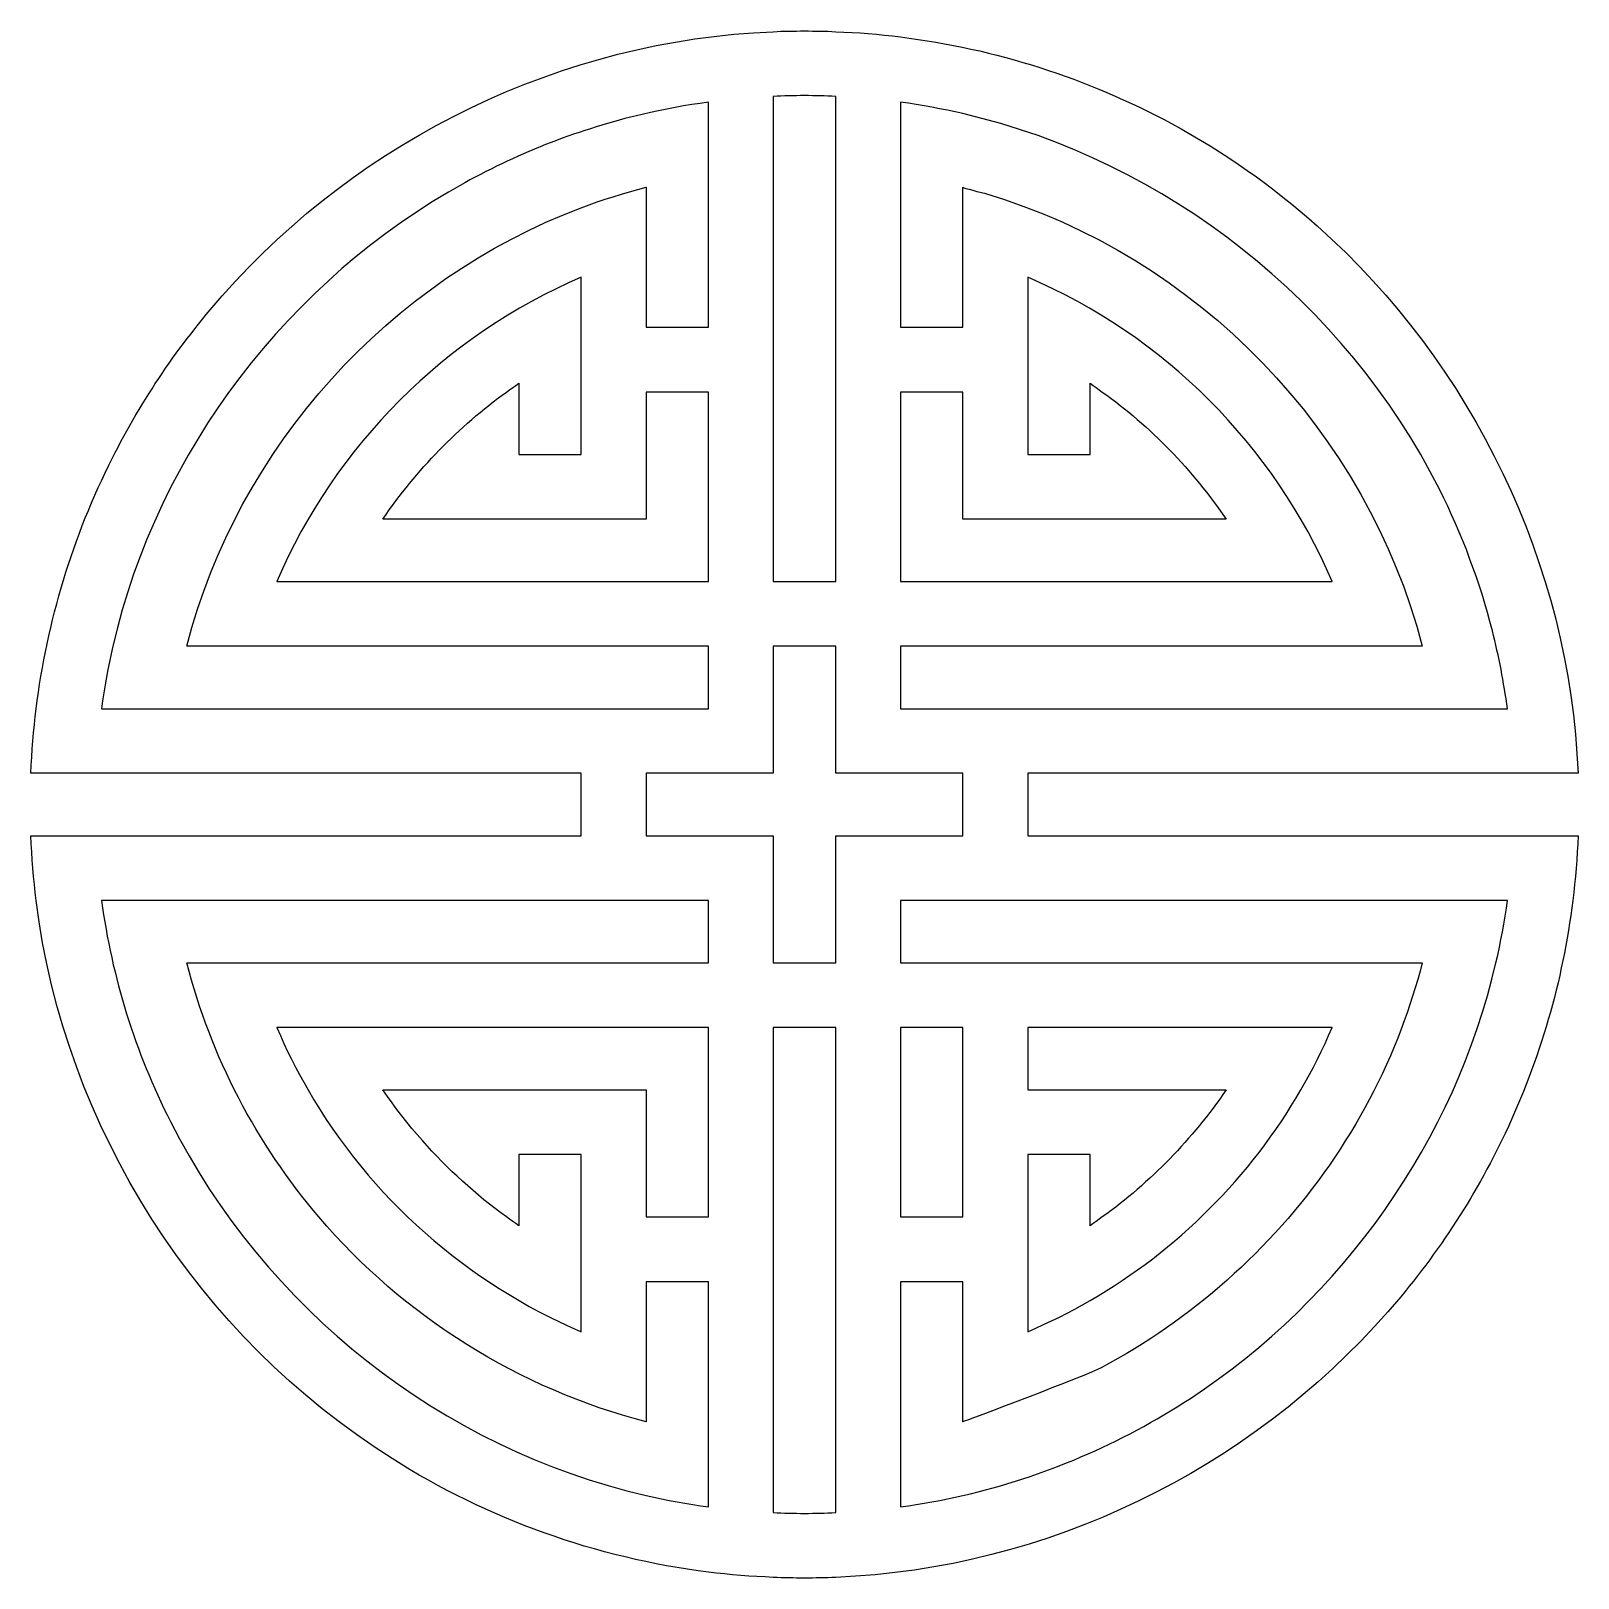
# Model space of a CAD drawing. Header units: centimetres. Extents: x -27 to -19.22, y 0.84 to 8.61.
import ezdxf

# ---------------------------------------------------------------- set-up
doc = ezdxf.new("R2010")
doc.units = ezdxf.units.CM
doc.header["$MEASUREMENT"] = 0
doc.layers.add('layer 1', color=7, linetype='Continuous')

msp = doc.modelspace()

# ---------------------------------------------------------------- linework, layer by layer
at = {"layer": 'layer 1', "color": 250}
for points, knots in [([(-21.99038, 4.56756), (-21.99038, 4.56756), (-21.99038, 4.88146), (-21.99038, 4.88146), (-21.99038, 4.88146), (-21.99038, 4.88146), (-21.97724, 4.88146), (-21.97724, 4.88146), (-21.97724, 4.88146), (-21.97724, 4.88146), (-21.94222, 4.88146), (-21.94222, 4.88146), (-21.94222, 4.88146), (-21.94222, 4.88146), (-21.89261, 4.88146), (-21.89261, 4.88146), (-21.89261, 4.88146), (-21.89261, 4.88146), (-21.83524, 4.88146), (-21.83524, 4.88146), (-21.83524, 4.88146), (-21.83524, 4.88146), (-21.77785, 4.88146), (-21.77785, 4.88146), (-21.77785, 4.88146), (-21.77785, 4.88146), (-21.72775, 4.88146), (-21.72775, 4.88146), (-21.72775, 4.88146), (-21.72775, 4.88146), (-21.69128, 4.88146), (-21.69128, 4.88146), (-21.69128, 4.88146), (-21.69128, 4.88146), (-21.67668, 4.88146), (-21.67668, 4.88146), (-21.67668, 4.88146), (-21.67668, 4.88146), (-21.52348, 4.88146), (-21.52348, 4.88146), (-21.52348, 4.88146), (-21.52348, 4.88146), (-21.3703, 4.88146), (-21.3703, 4.88146), (-21.3703, 4.88146), (-21.3703, 4.88146), (-21.21711, 4.88146), (-21.21711, 4.88146), (-21.21711, 4.88146), (-21.21711, 4.88146), (-21.06391, 4.88146), (-21.06391, 4.88146), (-21.06391, 4.88146), (-21.06391, 4.88146), (-20.91071, 4.88146), (-20.91071, 4.88146), (-20.91071, 4.88146), (-20.91071, 4.88146), (-20.75751, 4.88146), (-20.75751, 4.88146), (-20.75751, 4.88146), (-20.75751, 4.88146), (-20.60383, 4.88146), (-20.60383, 4.88146), (-20.60383, 4.88146), (-20.60383, 4.88146), (-20.45063, 4.88146), (-20.45063, 4.88146), (-20.45063, 4.88146), (-20.45063, 4.88146), (-20.29743, 4.88146), (-20.29743, 4.88146), (-20.29743, 4.88146), (-20.29743, 4.88146), (-20.14423, 4.88146), (-20.14423, 4.88146), (-20.14423, 4.88146), (-20.14423, 4.88146), (-19.99104, 4.88146), (-19.99104, 4.88146), (-19.99104, 4.88146), (-19.99104, 4.88146), (-19.83786, 4.88146), (-19.83786, 4.88146), (-19.83786, 4.88146), (-19.83786, 4.88146), (-19.68466, 4.88146), (-19.68466, 4.88146), (-19.68466, 4.88146), (-19.68466, 4.88146), (-19.53098, 4.88146), (-19.53098, 4.88146), (-19.53098, 4.88146), (-19.53098, 4.88146), (-19.37778, 4.88146), (-19.37778, 4.88146), (-19.37778, 4.88146), (-19.37778, 4.88146), (-19.22458, 4.88146), (-19.22458, 4.88146), (-19.22458, 4.88146), (-19.22458, 4.88146), (-19.22993, 4.97961), (-19.22993, 4.97961), (-19.22993, 4.97961), (-19.22993, 4.97961), (-19.23771, 5.07728), (-19.23771, 5.07728), (-19.23771, 5.07728), (-19.23771, 5.07728), (-19.24793, 5.17495), (-19.24793, 5.17495), (-19.24793, 5.17495), (-19.24793, 5.17495), (-19.26107, 5.27213), (-19.26107, 5.27213), (-19.26107, 5.27213), (-19.26107, 5.27213), (-19.27613, 5.36883), (-19.27613, 5.36883), (-19.27613, 5.36883), (-19.27613, 5.36883), (-19.29413, 5.46504), (-19.29413, 5.46504), (-19.29413, 5.46504), (-19.29413, 5.46504), (-19.31456, 5.56028), (-19.31456, 5.56028), (-19.31456, 5.56028), (-19.31456, 5.56028), (-19.33692, 5.65551), (-19.33692, 5.65551), (-19.33692, 5.65551), (-19.33692, 5.65551), (-19.36221, 5.74978), (-19.36221, 5.74978), (-19.36221, 5.74978), (-19.36221, 5.74978), (-19.38944, 5.84356), (-19.38944, 5.84356), (-19.38944, 5.84356), (-19.38944, 5.84356), (-19.41961, 5.93637), (-19.41961, 5.93637), (-19.41961, 5.93637), (-19.41961, 5.93637), (-19.4517, 6.02869), (-19.4517, 6.02869), (-19.4517, 6.02869), (-19.4517, 6.02869), (-19.48575, 6.12004), (-19.48575, 6.12004), (-19.48575, 6.12004), (-19.48575, 6.12004), (-19.5227, 6.21042), (-19.5227, 6.21042), (-19.5227, 6.21042), (-19.5227, 6.21042), (-19.56113, 6.29983), (-19.56113, 6.29983), (-19.56113, 6.29983), (-19.56113, 6.29983), (-19.60246, 6.38827), (-19.60246, 6.38827), (-19.60246, 6.38827), (-19.60246, 6.38827), (-19.64575, 6.47573), (-19.64575, 6.47573), (-19.64575, 6.47573), (-19.64575, 6.47573), (-19.69098, 6.56222), (-19.69098, 6.56222), (-19.69098, 6.56222), (-19.69098, 6.56222), (-19.73815, 6.64774), (-19.73815, 6.64774), (-19.73815, 6.64774), (-19.73815, 6.64774), (-19.78775, 6.7318), (-19.78775, 6.7318), (-19.78775, 6.7318), (-19.78775, 6.7318), (-19.83932, 6.81489), (-19.83932, 6.81489), (-19.83932, 6.81489), (-19.83932, 6.81489), (-19.89329, 6.89653), (-19.89329, 6.89653), (-19.89329, 6.89653), (-19.89329, 6.89653), (-19.94873, 6.9767), (-19.94873, 6.9767), (-19.94873, 6.9767), (-19.94873, 6.9767), (-20.00661, 7.05542), (-20.00661, 7.05542), (-20.00661, 7.05542), (-20.00661, 7.05542), (-20.06594, 7.13316), (-20.06594, 7.13316), (-20.06594, 7.13316), (-20.06594, 7.13316), (-20.1277, 7.20945), (-20.1277, 7.20945), (-20.1277, 7.20945), (-20.1277, 7.20945), (-20.19094, 7.28379), (-20.19094, 7.28379), (-20.19094, 7.28379), (-20.19094, 7.28379), (-20.25609, 7.35668), (-20.25609, 7.35668), (-20.25609, 7.35668), (-20.25609, 7.35668), (-20.3232, 7.42811), (-20.3232, 7.42811), (-20.3232, 7.42811), (-20.3232, 7.42811), (-20.39227, 7.49808), (-20.39227, 7.49808), (-20.39227, 7.49808), (-20.39227, 7.49808), (-20.46329, 7.56611), (-20.46329, 7.56611), (-20.46329, 7.56611), (-20.46329, 7.56611), (-20.53574, 7.63219), (-20.53574, 7.63219), (-20.53574, 7.63219), (-20.53574, 7.63219), (-20.57757, 7.66912), (-20.57757, 7.66912), (-20.57757, 7.66912), (-20.57757, 7.66912), (-20.62037, 7.70556), (-20.62037, 7.70556), (-20.62037, 7.70556), (-20.62037, 7.70556), (-20.66365, 7.74152), (-20.66365, 7.74152), (-20.66365, 7.74152), (-20.66365, 7.74152), (-20.70742, 7.77651), (-20.70742, 7.77651), (-20.70742, 7.77651), (-20.70742, 7.77651), (-20.75119, 7.81101), (-20.75119, 7.81101), (-20.75119, 7.81101), (-20.75119, 7.81101), (-20.79594, 7.84502), (-20.79594, 7.84502), (-20.79594, 7.84502), (-20.79594, 7.84502), (-20.84117, 7.87806), (-20.84117, 7.87806), (-20.84117, 7.87806), (-20.84117, 7.87806), (-20.88688, 7.91062), (-20.88688, 7.91062), (-20.88688, 7.91062), (-20.88688, 7.91062), (-20.93308, 7.94269), (-20.93308, 7.94269), (-20.93308, 7.94269), (-20.93308, 7.94269), (-20.97977, 7.97378), (-20.97977, 7.97378), (-20.97977, 7.97378), (-20.97977, 7.97378), (-21.02645, 8.0044), (-21.02645, 8.0044), (-21.02645, 8.0044), (-21.02645, 8.0044), (-21.07411, 8.03404), (-21.07411, 8.03404), (-21.07411, 8.03404), (-21.07411, 8.03404), (-21.12226, 8.06319), (-21.12226, 8.06319), (-21.12226, 8.06319), (-21.12226, 8.06319), (-21.1704, 8.09186), (-21.1704, 8.09186), (-21.1704, 8.09186), (-21.1704, 8.09186), (-21.21905, 8.11956), (-21.21905, 8.11956), (-21.21905, 8.11956), (-21.21905, 8.11956), (-21.26816, 8.14677), (-21.26816, 8.14677), (-21.26816, 8.14677), (-21.26816, 8.14677), (-21.30805, 8.16767), (-21.30805, 8.16767), (-21.30805, 8.16767), (-21.30805, 8.16767), (-21.34791, 8.18856), (-21.34791, 8.18856), (-21.34791, 8.18856), (-21.34791, 8.18856), (-21.3878, 8.20848), (-21.3878, 8.20848), (-21.3878, 8.20848), (-21.3878, 8.20848), (-21.42816, 8.2284), (-21.42816, 8.2284), (-21.42816, 8.2284), (-21.42816, 8.2284), (-21.46902, 8.24784), (-21.46902, 8.24784), (-21.46902, 8.24784), (-21.46902, 8.24784), (-21.50987, 8.2663), (-21.50987, 8.2663), (-21.50987, 8.2663), (-21.50987, 8.2663), (-21.55073, 8.28477), (-21.55073, 8.28477), (-21.55073, 8.28477), (-21.55073, 8.28477), (-21.59205, 8.30275), (-21.59205, 8.30275), (-21.59205, 8.30275), (-21.59205, 8.30275), (-21.6334, 8.31975), (-21.6334, 8.31975), (-21.6334, 8.31975), (-21.6334, 8.31975), (-21.67473, 8.33676), (-21.67473, 8.33676), (-21.67473, 8.33676), (-21.67473, 8.33676), (-21.71656, 8.35328), (-21.71656, 8.35328), (-21.71656, 8.35328), (-21.71656, 8.35328), (-21.75888, 8.36883), (-21.75888, 8.36883), (-21.75888, 8.36883), (-21.75888, 8.36883), (-21.80119, 8.38438), (-21.80119, 8.38438), (-21.80119, 8.38438), (-21.80119, 8.38438), (-21.8435, 8.39944), (-21.8435, 8.39944), (-21.8435, 8.39944), (-21.8435, 8.39944), (-21.88581, 8.41354), (-21.88581, 8.41354), (-21.88581, 8.41354), (-21.88581, 8.41354), (-21.92861, 8.42762), (-21.92861, 8.42762), (-21.92861, 8.42762), (-21.92861, 8.42762), (-21.97139, 8.44123), (-21.97139, 8.44123), (-21.97139, 8.44123), (-21.97139, 8.44123), (-22.01421, 8.45386), (-22.01421, 8.45386), (-22.01421, 8.45386), (-22.01421, 8.45386), (-22.0575, 8.4665), (-22.0575, 8.4665), (-22.0575, 8.4665), (-22.0575, 8.4665), (-22.10078, 8.47816), (-22.10078, 8.47816), (-22.10078, 8.47816), (-22.10078, 8.47816), (-22.14453, 8.48982), (-22.14453, 8.48982), (-22.14453, 8.48982), (-22.14453, 8.48982), (-22.18781, 8.50051), (-22.18781, 8.50051), (-22.18781, 8.50051), (-22.18781, 8.50051), (-22.23158, 8.5112), (-22.23158, 8.5112), (-22.23158, 8.5112), (-22.23158, 8.5112), (-22.27536, 8.52092), (-22.27536, 8.52092), (-22.27536, 8.52092), (-22.27536, 8.52092), (-22.31913, 8.53016), (-22.31913, 8.53016), (-22.31913, 8.53016), (-22.31913, 8.53016), (-22.36339, 8.53938), (-22.36339, 8.53938), (-22.36339, 8.53938), (-22.36339, 8.53938), (-22.40764, 8.54765), (-22.40764, 8.54765), (-22.40764, 8.54765), (-22.40764, 8.54765), (-22.4519, 8.55542), (-22.4519, 8.55542), (-22.4519, 8.55542), (-22.4519, 8.55542), (-22.49615, 8.56271), (-22.49615, 8.56271), (-22.49615, 8.56271), (-22.49615, 8.56271), (-22.54041, 8.56951), (-22.54041, 8.56951), (-22.54041, 8.56951), (-22.54041, 8.56951), (-22.58516, 8.57583), (-22.58516, 8.57583), (-22.58516, 8.57583), (-22.58516, 8.57583), (-22.62941, 8.58166), (-22.62941, 8.58166), (-22.62941, 8.58166), (-22.62941, 8.58166), (-22.66978, 8.58652), (-22.66978, 8.58652), (-22.66978, 8.58652), (-22.66978, 8.58652), (-22.71015, 8.59089), (-22.71015, 8.59089), (-22.71015, 8.59089), (-22.71015, 8.59089), (-22.75052, 8.59478), (-22.75052, 8.59478), (-22.75052, 8.59478), (-22.75052, 8.59478), (-22.79138, 8.59818), (-22.79138, 8.59818), (-22.79138, 8.59818), (-22.79138, 8.59818), (-22.83221, 8.60158), (-22.83221, 8.60158), (-22.83221, 8.60158), (-22.83221, 8.60158), (-22.87306, 8.60401), (-22.87306, 8.60401), (-22.87306, 8.60401), (-22.87306, 8.60401), (-22.91392, 8.60644), (-22.91392, 8.60644), (-22.91392, 8.60644), (-22.91392, 8.60644), (-22.95477, 8.6079), (-22.95477, 8.6079), (-22.95477, 8.6079), (-22.95477, 8.6079), (-22.97472, 8.60887), (-22.97472, 8.60887), (-22.97472, 8.60887), (-22.97472, 8.60887), (-22.99418, 8.60984), (-22.99418, 8.60984), (-22.99418, 8.60984), (-22.99418, 8.60984), (-23.01363, 8.61033), (-23.01363, 8.61033), (-23.01363, 8.61033), (-23.01363, 8.61033), (-23.03306, 8.61082), (-23.03306, 8.61082), (-23.03306, 8.61082), (-23.03306, 8.61082), (-23.05301, 8.6113), (-23.05301, 8.6113), (-23.05301, 8.6113), (-23.05301, 8.6113), (-23.07247, 8.6113), (-23.07247, 8.6113), (-23.07247, 8.6113), (-23.07247, 8.6113), (-23.09241, 8.61179), (-23.09241, 8.61179), (-23.09241, 8.61179), (-23.09241, 8.61179), (-23.11235, 8.61179), (-23.11235, 8.61179), (-23.11235, 8.61179), (-23.11235, 8.61179), (-23.1318, 8.61179), (-23.1318, 8.61179), (-23.1318, 8.61179), (-23.1318, 8.61179), (-23.15126, 8.6113), (-23.15126, 8.6113), (-23.15126, 8.6113), (-23.15126, 8.6113), (-23.1712, 8.6113), (-23.1712, 8.6113), (-23.1712, 8.6113), (-23.1712, 8.6113), (-23.19064, 8.61082), (-23.19064, 8.61082), (-23.19064, 8.61082), (-23.19064, 8.61082), (-23.21009, 8.61033), (-23.21009, 8.61033), (-23.21009, 8.61033), (-23.21009, 8.61033), (-23.23003, 8.60984), (-23.23003, 8.60984), (-23.23003, 8.60984), (-23.23003, 8.60984), (-23.24949, 8.60887), (-23.24949, 8.60887), (-23.24949, 8.60887), (-23.24949, 8.60887), (-23.26894, 8.6079), (-23.26894, 8.6079), (-23.26894, 8.6079), (-23.26894, 8.6079), (-23.36817, 8.60304), (-23.36817, 8.60304), (-23.36817, 8.60304), (-23.36817, 8.60304), (-23.46688, 8.59478), (-23.46688, 8.59478), (-23.46688, 8.59478), (-23.46688, 8.59478), (-23.56512, 8.58458), (-23.56512, 8.58458), (-23.56512, 8.58458), (-23.56512, 8.58458), (-23.66337, 8.57145), (-23.66337, 8.57145), (-23.66337, 8.57145), (-23.66337, 8.57145), (-23.76063, 8.5559), (-23.76063, 8.5559), (-23.76063, 8.5559), (-23.76063, 8.5559), (-23.8574, 8.53793), (-23.8574, 8.53793), (-23.8574, 8.53793), (-23.8574, 8.53793), (-23.95419, 8.51752), (-23.95419, 8.51752), (-23.95419, 8.51752), (-23.95419, 8.51752), (-24.05, 8.49468), (-24.05, 8.49468), (-24.05, 8.49468), (-24.05, 8.49468), (-24.14485, 8.46893), (-24.14485, 8.46893), (-24.14485, 8.46893), (-24.14485, 8.46893), (-24.23919, 8.44123), (-24.23919, 8.44123), (-24.23919, 8.44123), (-24.23919, 8.44123), (-24.33305, 8.4111), (-24.33305, 8.4111), (-24.33305, 8.4111), (-24.33305, 8.4111), (-24.42594, 8.37855), (-24.42594, 8.37855), (-24.42594, 8.37855), (-24.42594, 8.37855), (-24.51785, 8.34405), (-24.51785, 8.34405), (-24.51785, 8.34405), (-24.51785, 8.34405), (-24.60879, 8.30712), (-24.60879, 8.30712), (-24.60879, 8.30712), (-24.60879, 8.30712), (-24.69925, 8.26776), (-24.69925, 8.26776), (-24.69925, 8.26776), (-24.69925, 8.26776), (-24.78825, 8.22598), (-24.78825, 8.22598), (-24.78825, 8.22598), (-24.78825, 8.22598), (-24.87628, 8.18224), (-24.87628, 8.18224), (-24.87628, 8.18224), (-24.87628, 8.18224), (-24.96333, 8.13657), (-24.96333, 8.13657), (-24.96333, 8.13657), (-24.96333, 8.13657), (-25.04893, 8.08846), (-25.04893, 8.08846), (-25.04893, 8.08846), (-25.04893, 8.08846), (-25.13355, 8.03792), (-25.13355, 8.03792), (-25.13355, 8.03792), (-25.13355, 8.03792), (-25.21721, 7.98594), (-25.21721, 7.98594), (-25.21721, 7.98594), (-25.21721, 7.98594), (-25.29941, 7.93151), (-25.29941, 7.93151), (-25.29941, 7.93151), (-25.29941, 7.93151), (-25.38012, 7.87515), (-25.38012, 7.87515), (-25.38012, 7.87515), (-25.38012, 7.87515), (-25.45941, 7.81684), (-25.45941, 7.81684), (-25.45941, 7.81684), (-25.45941, 7.81684), (-25.53721, 7.75659), (-25.53721, 7.75659), (-25.53721, 7.75659), (-25.53721, 7.75659), (-25.61358, 7.6939), (-25.61358, 7.6939), (-25.61358, 7.6939), (-25.61358, 7.6939), (-25.68846, 7.62976), (-25.68846, 7.62976), (-25.68846, 7.62976), (-25.68846, 7.62976), (-25.76141, 7.56368), (-25.76141, 7.56368), (-25.76141, 7.56368), (-25.76141, 7.56368), (-25.83338, 7.49565), (-25.83338, 7.49565), (-25.83338, 7.49565), (-25.83338, 7.49565), (-25.90295, 7.42568), (-25.90295, 7.42568), (-25.90295, 7.42568), (-25.90295, 7.42568), (-25.97152, 7.35425), (-25.97152, 7.35425), (-25.97152, 7.35425), (-25.97152, 7.35425), (-26.03766, 7.28088), (-26.03766, 7.28088), (-26.03766, 7.28088), (-26.03766, 7.28088), (-26.05809, 7.25755), (-26.05809, 7.25755), (-26.05809, 7.25755), (-26.05809, 7.25755), (-26.07801, 7.23423), (-26.07801, 7.23423), (-26.07801, 7.23423), (-26.07801, 7.23423), (-26.09795, 7.21042), (-26.09795, 7.21042), (-26.09795, 7.21042), (-26.09795, 7.21042), (-26.11789, 7.1871), (-26.11789, 7.1871), (-26.11789, 7.1871), (-26.11789, 7.1871), (-26.13735, 7.16329), (-26.13735, 7.16329), (-26.13735, 7.16329), (-26.13735, 7.16329), (-26.1568, 7.13899), (-26.1568, 7.13899), (-26.1568, 7.13899), (-26.1568, 7.13899), (-26.17577, 7.1147), (-26.17577, 7.1147), (-26.17577, 7.1147), (-26.17577, 7.1147), (-26.19474, 7.0904), (-26.19474, 7.0904), (-26.19474, 7.0904), (-26.19474, 7.0904), (-26.21371, 7.06611), (-26.21371, 7.06611), (-26.21371, 7.06611), (-26.21371, 7.06611), (-26.23218, 7.04133), (-26.23218, 7.04133), (-26.23218, 7.04133), (-26.23218, 7.04133), (-26.25066, 7.01703), (-26.25066, 7.01703), (-26.25066, 7.01703), (-26.25066, 7.01703), (-26.26914, 6.99177), (-26.26914, 6.99177), (-26.26914, 6.99177), (-26.26914, 6.99177), (-26.28714, 6.96698), (-26.28714, 6.96698), (-26.28714, 6.96698), (-26.28714, 6.96698), (-26.30466, 6.94171), (-26.30466, 6.94171), (-26.30466, 6.94171), (-26.30466, 6.94171), (-26.32215, 6.91645), (-26.32215, 6.91645), (-26.32215, 6.91645), (-26.32215, 6.91645), (-26.33966, 6.89118), (-26.33966, 6.89118), (-26.33966, 6.89118), (-26.33966, 6.89118), (-26.35718, 6.86543), (-26.35718, 6.86543), (-26.35718, 6.86543), (-26.35718, 6.86543), (-26.3742, 6.83967), (-26.3742, 6.83967), (-26.3742, 6.83967), (-26.3742, 6.83967), (-26.39074, 6.81392), (-26.39074, 6.81392), (-26.39074, 6.81392), (-26.39074, 6.81392), (-26.40726, 6.78768), (-26.40726, 6.78768), (-26.40726, 6.78768), (-26.40726, 6.78768), (-26.4238, 6.76144), (-26.4238, 6.76144), (-26.4238, 6.76144), (-26.4238, 6.76144), (-26.43986, 6.7352), (-26.43986, 6.7352), (-26.43986, 6.7352), (-26.43986, 6.7352), (-26.45591, 6.70897), (-26.45591, 6.70897), (-26.45591, 6.70897), (-26.45591, 6.70897), (-26.47146, 6.68224), (-26.47146, 6.68224), (-26.47146, 6.68224), (-26.47146, 6.68224), (-26.48703, 6.656), (-26.48703, 6.656), (-26.48703, 6.656), (-26.48703, 6.656), (-26.5026, 6.62879), (-26.5026, 6.62879), (-26.5026, 6.62879), (-26.5026, 6.62879), (-26.51766, 6.60207), (-26.51766, 6.60207), (-26.51766, 6.60207), (-26.51766, 6.60207), (-26.53226, 6.57534), (-26.53226, 6.57534), (-26.53226, 6.57534), (-26.53226, 6.57534), (-26.54685, 6.54813), (-26.54685, 6.54813), (-26.54685, 6.54813), (-26.54685, 6.54813), (-26.56143, 6.52091), (-26.56143, 6.52091), (-26.56143, 6.52091), (-26.56143, 6.52091), (-26.57554, 6.49322), (-26.57554, 6.49322), (-26.57554, 6.49322), (-26.57554, 6.49322), (-26.58963, 6.46601), (-26.58963, 6.46601), (-26.58963, 6.46601), (-26.58963, 6.46601), (-26.60811, 6.42908), (-26.60811, 6.42908), (-26.60811, 6.42908), (-26.60811, 6.42908), (-26.62611, 6.39166), (-26.62611, 6.39166), (-26.62611, 6.39166), (-26.62611, 6.39166), (-26.64363, 6.35425), (-26.64363, 6.35425), (-26.64363, 6.35425), (-26.64363, 6.35425), (-26.66066, 6.31683), (-26.66066, 6.31683), (-26.66066, 6.31683), (-26.66066, 6.31683), (-26.67766, 6.27893), (-26.67766, 6.27893), (-26.67766, 6.27893), (-26.67766, 6.27893), (-26.6942, 6.24103), (-26.6942, 6.24103), (-26.6942, 6.24103), (-26.6942, 6.24103), (-26.71026, 6.20265), (-26.71026, 6.20265), (-26.71026, 6.20265), (-26.71026, 6.20265), (-26.72582, 6.16426), (-26.72582, 6.16426), (-26.72582, 6.16426), (-26.72582, 6.16426), (-26.74089, 6.12587), (-26.74089, 6.12587), (-26.74089, 6.12587), (-26.74089, 6.12587), (-26.75548, 6.08748), (-26.75548, 6.08748), (-26.75548, 6.08748), (-26.75548, 6.08748), (-26.76959, 6.04861), (-26.76959, 6.04861), (-26.76959, 6.04861), (-26.76959, 6.04861), (-26.78369, 6.00974), (-26.78369, 6.00974), (-26.78369, 6.00974), (-26.78369, 6.00974), (-26.79731, 5.97038), (-26.79731, 5.97038), (-26.79731, 5.97038), (-26.79731, 5.97038), (-26.81045, 5.93151), (-26.81045, 5.93151), (-26.81045, 5.93151), (-26.81045, 5.93151), (-26.82308, 5.89215), (-26.82308, 5.89215), (-26.82308, 5.89215), (-26.82308, 5.89215), (-26.83525, 5.8523), (-26.83525, 5.8523), (-26.83525, 5.8523), (-26.83525, 5.8523), (-26.84691, 5.81295), (-26.84691, 5.81295), (-26.84691, 5.81295), (-26.84691, 5.81295), (-26.8586, 5.7731), (-26.8586, 5.7731), (-26.8586, 5.7731), (-26.8586, 5.7731), (-26.86929, 5.73326), (-26.86929, 5.73326), (-26.86929, 5.73326), (-26.86929, 5.73326), (-26.87999, 5.69341), (-26.87999, 5.69341), (-26.87999, 5.69341), (-26.87999, 5.69341), (-26.8902, 5.65308), (-26.8902, 5.65308), (-26.8902, 5.65308), (-26.8902, 5.65308), (-26.89993, 5.61324), (-26.89993, 5.61324), (-26.89993, 5.61324), (-26.89993, 5.61324), (-26.90917, 5.57291), (-26.90917, 5.57291), (-26.90917, 5.57291), (-26.90917, 5.57291), (-26.91792, 5.53209), (-26.91792, 5.53209), (-26.91792, 5.53209), (-26.91792, 5.53209), (-26.9262, 5.49176), (-26.9262, 5.49176), (-26.9262, 5.49176), (-26.9262, 5.49176), (-26.93445, 5.45143), (-26.93445, 5.45143), (-26.93445, 5.45143), (-26.93445, 5.45143), (-26.94174, 5.41062), (-26.94174, 5.41062), (-26.94174, 5.41062), (-26.94174, 5.41062), (-26.94905, 5.3698), (-26.94905, 5.3698), (-26.94905, 5.3698), (-26.94905, 5.3698), (-26.95537, 5.32898), (-26.95537, 5.32898), (-26.95537, 5.32898), (-26.95537, 5.32898), (-26.96169, 5.28817), (-26.96169, 5.28817), (-26.96169, 5.28817), (-26.96169, 5.28817), (-26.96753, 5.24735), (-26.96753, 5.24735), (-26.96753, 5.24735), (-26.96753, 5.24735), (-26.97288, 5.20604), (-26.97288, 5.20604), (-26.97288, 5.20604), (-26.97288, 5.20604), (-26.97774, 5.1662), (-26.97774, 5.1662), (-26.97774, 5.1662), (-26.97774, 5.1662), (-26.98163, 5.12587), (-26.98163, 5.12587), (-26.98163, 5.12587), (-26.98163, 5.12587), (-26.98552, 5.08506), (-26.98552, 5.08506), (-26.98552, 5.08506), (-26.98552, 5.08506), (-26.98942, 5.04472), (-26.98942, 5.04472), (-26.98942, 5.04472), (-26.98942, 5.04472), (-26.99233, 5.0039), (-26.99233, 5.0039), (-26.99233, 5.0039), (-26.99233, 5.0039), (-26.99477, 4.96309), (-26.99477, 4.96309), (-26.99477, 4.96309), (-26.99477, 4.96309), (-26.99719, 4.92227), (-26.99719, 4.92227), (-26.99719, 4.92227), (-26.99719, 4.92227), (-26.99914, 4.88146), (-26.99914, 4.88146), (-26.99914, 4.88146), (-26.99914, 4.88146), (-26.98552, 4.88146), (-26.98552, 4.88146), (-26.98552, 4.88146), (-26.98552, 4.88146), (-26.94905, 4.88146), (-26.94905, 4.88146), (-26.94905, 4.88146), (-26.94905, 4.88146), (-26.89748, 4.88146), (-26.89748, 4.88146), (-26.89748, 4.88146), (-26.89748, 4.88146), (-26.83865, 4.88146), (-26.83865, 4.88146), (-26.83865, 4.88146), (-26.83865, 4.88146), (-26.77931, 4.88146), (-26.77931, 4.88146), (-26.77931, 4.88146), (-26.77931, 4.88146), (-26.72679, 4.88146), (-26.72679, 4.88146), (-26.72679, 4.88146), (-26.72679, 4.88146), (-26.68934, 4.88146), (-26.68934, 4.88146), (-26.68934, 4.88146), (-26.68934, 4.88146), (-26.67377, 4.88146), (-26.67377, 4.88146), (-26.67377, 4.88146), (-26.67377, 4.88146), (-26.57651, 4.88146), (-26.57651, 4.88146), (-26.57651, 4.88146), (-26.57651, 4.88146), (-26.47974, 4.88146), (-26.47974, 4.88146), (-26.47974, 4.88146), (-26.47974, 4.88146), (-26.38295, 4.88146), (-26.38295, 4.88146), (-26.38295, 4.88146), (-26.38295, 4.88146), (-26.28569, 4.88146), (-26.28569, 4.88146), (-26.28569, 4.88146), (-26.28569, 4.88146), (-26.1889, 4.88146), (-26.1889, 4.88146), (-26.1889, 4.88146), (-26.1889, 4.88146), (-26.09212, 4.88146), (-26.09212, 4.88146), (-26.09212, 4.88146), (-26.09212, 4.88146), (-25.99486, 4.88146), (-25.99486, 4.88146), (-25.99486, 4.88146), (-25.99486, 4.88146), (-25.89806, 4.88146), (-25.89806, 4.88146), (-25.89806, 4.88146), (-25.89806, 4.88146), (-25.80081, 4.88146), (-25.80081, 4.88146), (-25.80081, 4.88146), (-25.80081, 4.88146), (-25.70404, 4.88146), (-25.70404, 4.88146), (-25.70404, 4.88146), (-25.70404, 4.88146), (-25.60724, 4.88146), (-25.60724, 4.88146), (-25.60724, 4.88146), (-25.60724, 4.88146), (-25.50998, 4.88146), (-25.50998, 4.88146), (-25.50998, 4.88146), (-25.50998, 4.88146), (-25.4132, 4.88146), (-25.4132, 4.88146), (-25.4132, 4.88146), (-25.4132, 4.88146), (-25.31641, 4.88146), (-25.31641, 4.88146), (-25.31641, 4.88146), (-25.31641, 4.88146), (-25.21915, 4.88146), (-25.21915, 4.88146), (-25.21915, 4.88146), (-25.21915, 4.88146), (-25.12236, 4.88146), (-25.12236, 4.88146), (-25.12236, 4.88146), (-25.12236, 4.88146), (-25.08639, 4.88146), (-25.08639, 4.88146), (-25.08639, 4.88146), (-25.08639, 4.88146), (-25.05039, 4.88146), (-25.05039, 4.88146), (-25.05039, 4.88146), (-25.05039, 4.88146), (-25.01441, 4.88146), (-25.01441, 4.88146), (-25.01441, 4.88146), (-25.01441, 4.88146), (-24.97841, 4.88146), (-24.97841, 4.88146), (-24.97841, 4.88146), (-24.97841, 4.88146), (-24.94242, 4.88146), (-24.94242, 4.88146), (-24.94242, 4.88146), (-24.94242, 4.88146), (-24.90693, 4.88146), (-24.90693, 4.88146), (-24.90693, 4.88146), (-24.90693, 4.88146), (-24.87093, 4.88146), (-24.87093, 4.88146), (-24.87093, 4.88146), (-24.87093, 4.88146), (-24.83493, 4.88146), (-24.83493, 4.88146), (-24.83493, 4.88146), (-24.83493, 4.88146), (-24.79896, 4.88146), (-24.79896, 4.88146), (-24.79896, 4.88146), (-24.79896, 4.88146), (-24.76296, 4.88146), (-24.76296, 4.88146), (-24.76296, 4.88146), (-24.76296, 4.88146), (-24.72698, 4.88146), (-24.72698, 4.88146), (-24.72698, 4.88146), (-24.72698, 4.88146), (-24.69099, 4.88146), (-24.69099, 4.88146), (-24.69099, 4.88146), (-24.69099, 4.88146), (-24.6555, 4.88146), (-24.6555, 4.88146), (-24.6555, 4.88146), (-24.6555, 4.88146), (-24.6195, 4.88146), (-24.6195, 4.88146), (-24.6195, 4.88146), (-24.6195, 4.88146), (-24.5835, 4.88146), (-24.5835, 4.88146), (-24.5835, 4.88146), (-24.5835, 4.88146), (-24.54753, 4.88146), (-24.54753, 4.88146), (-24.54753, 4.88146), (-24.54753, 4.88146), (-24.23334, 4.88146), (-24.23334, 4.88146), (-24.23334, 4.88146), (-24.23334, 4.88146), (-24.23334, 4.86785), (-24.23334, 4.86785), (-24.23334, 4.86785), (-24.23334, 4.86785), (-24.23334, 4.83238), (-24.23334, 4.83238), (-24.23334, 4.83238), (-24.23334, 4.83238), (-24.23334, 4.78233), (-24.23334, 4.78233), (-24.23334, 4.78233), (-24.23334, 4.78233), (-24.23334, 4.72451), (-24.23334, 4.72451), (-24.23334, 4.72451), (-24.23334, 4.72451), (-24.23334, 4.66717), (-24.23334, 4.66717), (-24.23334, 4.66717), (-24.23334, 4.66717), (-24.23334, 4.61712), (-24.23334, 4.61712), (-24.23334, 4.61712), (-24.23334, 4.61712), (-24.23334, 4.58116), (-24.23334, 4.58116), (-24.23334, 4.58116), (-24.23334, 4.58116), (-24.23334, 4.56756), (-24.23334, 4.56756), (-24.23334, 4.56756), (-24.23334, 4.56756), (-24.25036, 4.56756), (-24.25036, 4.56756), (-24.25036, 4.56756), (-24.25036, 4.56756), (-24.29851, 4.56756), (-24.29851, 4.56756), (-24.29851, 4.56756), (-24.29851, 4.56756), (-24.3739, 4.56756), (-24.3739, 4.56756), (-24.3739, 4.56756), (-24.3739, 4.56756), (-24.47116, 4.56756), (-24.47116, 4.56756), (-24.47116, 4.56756), (-24.47116, 4.56756), (-24.58739, 4.56756), (-24.58739, 4.56756), (-24.58739, 4.56756), (-24.58739, 4.56756), (-24.71822, 4.56756), (-24.71822, 4.56756), (-24.71822, 4.56756), (-24.71822, 4.56756), (-24.8583, 4.56756), (-24.8583, 4.56756), (-24.8583, 4.56756), (-24.8583, 4.56756), (-25.00468, 4.56756), (-25.00468, 4.56756), (-25.00468, 4.56756), (-25.00468, 4.56756), (-25.15252, 4.56756), (-25.15252, 4.56756), (-25.15252, 4.56756), (-25.15252, 4.56756), (-25.29793, 4.56756), (-25.29793, 4.56756), (-25.29793, 4.56756), (-25.29793, 4.56756), (-25.43655, 4.56756), (-25.43655, 4.56756), (-25.43655, 4.56756), (-25.43655, 4.56756), (-25.56347, 4.56756), (-25.56347, 4.56756), (-25.56347, 4.56756), (-25.56347, 4.56756), (-25.67581, 4.56756), (-25.67581, 4.56756), (-25.67581, 4.56756), (-25.67581, 4.56756), (-25.76821, 4.56756), (-25.76821, 4.56756), (-25.76821, 4.56756), (-25.76821, 4.56756), (-25.83729, 4.56756), (-25.83729, 4.56756), (-25.83729, 4.56756), (-25.83729, 4.56756), (-25.87815, 4.56756), (-25.87815, 4.56756), (-25.87815, 4.56756), (-25.87815, 4.56756), (-25.94817, 4.56756), (-25.94817, 4.56756), (-25.94817, 4.56756), (-25.94817, 4.56756), (-26.01821, 4.56756), (-26.01821, 4.56756), (-26.01821, 4.56756), (-26.01821, 4.56756), (-26.08823, 4.56756), (-26.08823, 4.56756), (-26.08823, 4.56756), (-26.08823, 4.56756), (-26.15826, 4.56756), (-26.15826, 4.56756), (-26.15826, 4.56756), (-26.15826, 4.56756), (-26.22829, 4.56756), (-26.22829, 4.56756), (-26.22829, 4.56756), (-26.22829, 4.56756), (-26.29832, 4.56756), (-26.29832, 4.56756), (-26.29832, 4.56756), (-26.29832, 4.56756), (-26.36837, 4.56756), (-26.36837, 4.56756), (-26.36837, 4.56756), (-26.36837, 4.56756), (-26.43889, 4.56756), (-26.43889, 4.56756), (-26.43889, 4.56756), (-26.43889, 4.56756), (-26.50891, 4.56756), (-26.50891, 4.56756), (-26.50891, 4.56756), (-26.50891, 4.56756), (-26.57894, 4.56756), (-26.57894, 4.56756), (-26.57894, 4.56756), (-26.57894, 4.56756), (-26.64897, 4.56756), (-26.64897, 4.56756), (-26.64897, 4.56756), (-26.64897, 4.56756), (-26.719, 4.56756), (-26.719, 4.56756), (-26.719, 4.56756), (-26.719, 4.56756), (-26.78903, 4.56756), (-26.78903, 4.56756), (-26.78903, 4.56756), (-26.78903, 4.56756), (-26.85908, 4.56756), (-26.85908, 4.56756), (-26.85908, 4.56756), (-26.85908, 4.56756), (-26.92911, 4.56756), (-26.92911, 4.56756), (-26.92911, 4.56756), (-26.92911, 4.56756), (-26.99914, 4.56756), (-26.99914, 4.56756), (-26.99914, 4.56756), (-26.99914, 4.56756), (-26.99719, 4.52674), (-26.99719, 4.52674), (-26.99719, 4.52674), (-26.99719, 4.52674), (-26.99477, 4.48593), (-26.99477, 4.48593), (-26.99477, 4.48593), (-26.99477, 4.48593), (-26.99233, 4.44511), (-26.99233, 4.44511), (-26.99233, 4.44511), (-26.99233, 4.44511), (-26.98942, 4.40429), (-26.98942, 4.40429), (-26.98942, 4.40429), (-26.98942, 4.40429), (-26.98552, 4.36348), (-26.98552, 4.36348), (-26.98552, 4.36348), (-26.98552, 4.36348), (-26.98163, 4.32315), (-26.98163, 4.32315), (-26.98163, 4.32315), (-26.98163, 4.32315), (-26.97774, 4.28282), (-26.97774, 4.28282), (-26.97774, 4.28282), (-26.97774, 4.28282), (-26.97288, 4.24249), (-26.97288, 4.24249), (-26.97288, 4.24249), (-26.97288, 4.24249), (-26.9578, 4.1351), (-26.9578, 4.1351), (-26.9578, 4.1351), (-26.9578, 4.1351), (-26.94028, 4.02869), (-26.94028, 4.02869), (-26.94028, 4.02869), (-26.94028, 4.02869), (-26.91889, 3.92324), (-26.91889, 3.92324), (-26.91889, 3.92324), (-26.91889, 3.92324), (-26.89506, 3.81829), (-26.89506, 3.81829), (-26.89506, 3.81829), (-26.89506, 3.81829), (-26.86831, 3.71382), (-26.86831, 3.71382), (-26.86831, 3.71382), (-26.86831, 3.71382), (-26.83865, 3.61081), (-26.83865, 3.61081), (-26.83865, 3.61081), (-26.83865, 3.61081), (-26.80606, 3.50828), (-26.80606, 3.50828), (-26.80606, 3.50828), (-26.80606, 3.50828), (-26.77056, 3.40721), (-26.77056, 3.40721), (-26.77056, 3.40721), (-26.77056, 3.40721), (-26.73262, 3.30711), (-26.73262, 3.30711), (-26.73262, 3.30711), (-26.73262, 3.30711), (-26.69177, 3.20798), (-26.69177, 3.20798), (-26.69177, 3.20798), (-26.69177, 3.20798), (-26.648, 3.11032), (-26.648, 3.11032), (-26.648, 3.11032), (-26.648, 3.11032), (-26.6018, 3.01362), (-26.6018, 3.01362), (-26.6018, 3.01362), (-26.6018, 3.01362), (-26.55268, 2.91838), (-26.55268, 2.91838), (-26.55268, 2.91838), (-26.55268, 2.91838), (-26.50163, 2.8246), (-26.50163, 2.8246), (-26.50163, 2.8246), (-26.50163, 2.8246), (-26.44763, 2.73179), (-26.44763, 2.73179), (-26.44763, 2.73179), (-26.44763, 2.73179), (-26.39123, 2.64093), (-26.39123, 2.64093), (-26.39123, 2.64093), (-26.39123, 2.64093), (-26.33237, 2.55152), (-26.33237, 2.55152), (-26.33237, 2.55152), (-26.33237, 2.55152), (-26.27109, 2.46357), (-26.27109, 2.46357), (-26.27109, 2.46357), (-26.27109, 2.46357), (-26.20738, 2.37757), (-26.20738, 2.37757), (-26.20738, 2.37757), (-26.20738, 2.37757), (-26.14172, 2.2935), (-26.14172, 2.2935), (-26.14172, 2.2935), (-26.14172, 2.2935), (-26.07315, 2.2109), (-26.07315, 2.2109), (-26.07315, 2.2109), (-26.07315, 2.2109), (-26.00312, 2.12975), (-26.00312, 2.12975), (-26.00312, 2.12975), (-26.00312, 2.12975), (-25.93017, 2.05104), (-25.93017, 2.05104), (-25.93017, 2.05104), (-25.93017, 2.05104), (-25.85529, 1.97426), (-25.85529, 1.97426), (-25.85529, 1.97426), (-25.85529, 1.97426), (-25.77844, 1.89943), (-25.77844, 1.89943), (-25.77844, 1.89943), (-25.77844, 1.89943), (-25.69964, 1.82655), (-25.69964, 1.82655), (-25.69964, 1.82655), (-25.69964, 1.82655), (-25.61844, 1.75608), (-25.61844, 1.75608), (-25.61844, 1.75608), (-25.61844, 1.75608), (-25.53527, 1.68758), (-25.53527, 1.68758), (-25.53527, 1.68758), (-25.53527, 1.68758), (-25.45064, 1.62149), (-25.45064, 1.62149), (-25.45064, 1.62149), (-25.45064, 1.62149), (-25.36359, 1.55783), (-25.36359, 1.55783), (-25.36359, 1.55783), (-25.36359, 1.55783), (-25.27507, 1.49613), (-25.27507, 1.49613), (-25.27507, 1.49613), (-25.27507, 1.49613), (-25.18413, 1.43733), (-25.18413, 1.43733), (-25.18413, 1.43733), (-25.18413, 1.43733), (-25.1389, 1.40915), (-25.1389, 1.40915), (-25.1389, 1.40915), (-25.1389, 1.40915), (-25.09367, 1.38145), (-25.09367, 1.38145), (-25.09367, 1.38145), (-25.09367, 1.38145), (-25.04747, 1.35472), (-25.04747, 1.35472), (-25.04747, 1.35472), (-25.04747, 1.35472), (-25.00127, 1.32848), (-25.00127, 1.32848), (-25.00127, 1.32848), (-25.00127, 1.32848), (-24.95458, 1.30273), (-24.95458, 1.30273), (-24.95458, 1.30273), (-24.95458, 1.30273), (-24.90742, 1.27795), (-24.90742, 1.27795), (-24.90742, 1.27795), (-24.90742, 1.27795), (-24.86024, 1.25365), (-24.86024, 1.25365), (-24.86024, 1.25365), (-24.86024, 1.25365), (-24.81258, 1.22985), (-24.81258, 1.22985), (-24.81258, 1.22985), (-24.81258, 1.22985), (-24.76442, 1.20701), (-24.76442, 1.20701), (-24.76442, 1.20701), (-24.76442, 1.20701), (-24.71628, 1.18466), (-24.71628, 1.18466), (-24.71628, 1.18466), (-24.71628, 1.18466), (-24.66765, 1.16279), (-24.66765, 1.16279), (-24.66765, 1.16279), (-24.66765, 1.16279), (-24.61853, 1.14189), (-24.61853, 1.14189), (-24.61853, 1.14189), (-24.61853, 1.14189), (-24.56939, 1.12149), (-24.56939, 1.12149), (-24.56939, 1.12149), (-24.56939, 1.12149), (-24.52028, 1.10205), (-24.52028, 1.10205), (-24.52028, 1.10205), (-24.52028, 1.10205), (-24.47068, 1.0831), (-24.47068, 1.0831), (-24.47068, 1.0831), (-24.47068, 1.0831), (-24.42059, 1.06464), (-24.42059, 1.06464), (-24.42059, 1.06464), (-24.42059, 1.06464), (-24.3705, 1.04715), (-24.3705, 1.04715), (-24.3705, 1.04715), (-24.3705, 1.04715), (-24.31991, 1.03014), (-24.31991, 1.03014), (-24.31991, 1.03014), (-24.31991, 1.03014), (-24.26933, 1.01361), (-24.26933, 1.01361), (-24.26933, 1.01361), (-24.26933, 1.01361), (-24.21876, 0.99807), (-24.21876, 0.99807), (-24.21876, 0.99807), (-24.21876, 0.99807), (-24.16771, 0.98349), (-24.16771, 0.98349), (-24.16771, 0.98349), (-24.16771, 0.98349), (-24.11614, 0.9694), (-24.11614, 0.9694), (-24.11614, 0.9694), (-24.11614, 0.9694), (-24.06459, 0.9558), (-24.06459, 0.9558), (-24.06459, 0.9558), (-24.06459, 0.9558), (-24.01305, 0.94316), (-24.01305, 0.94316), (-24.01305, 0.94316), (-24.01305, 0.94316), (-23.96149, 0.93101), (-23.96149, 0.93101), (-23.96149, 0.93101), (-23.96149, 0.93101), (-23.90945, 0.91984), (-23.90945, 0.91984), (-23.90945, 0.91984), (-23.90945, 0.91984), (-23.85693, 0.90915), (-23.85693, 0.90915), (-23.85693, 0.90915), (-23.85693, 0.90915), (-23.80488, 0.89943), (-23.80488, 0.89943), (-23.80488, 0.89943), (-23.80488, 0.89943), (-23.75237, 0.89019), (-23.75237, 0.89019), (-23.75237, 0.89019), (-23.75237, 0.89019), (-23.69983, 0.88194), (-23.69983, 0.88194), (-23.69983, 0.88194), (-23.69983, 0.88194), (-23.64683, 0.87416), (-23.64683, 0.87416), (-23.64683, 0.87416), (-23.64683, 0.87416), (-23.59431, 0.86736), (-23.59431, 0.86736), (-23.59431, 0.86736), (-23.59431, 0.86736), (-23.55394, 0.8625), (-23.55394, 0.8625), (-23.55394, 0.8625), (-23.55394, 0.8625), (-23.51357, 0.85812), (-23.51357, 0.85812), (-23.51357, 0.85812), (-23.51357, 0.85812), (-23.4732, 0.85424), (-23.4732, 0.85424), (-23.4732, 0.85424), (-23.4732, 0.85424), (-23.43235, 0.85035), (-23.43235, 0.85035), (-23.43235, 0.85035), (-23.43235, 0.85035), (-23.392, 0.84743), (-23.392, 0.84743), (-23.392, 0.84743), (-23.392, 0.84743), (-23.35114, 0.84452), (-23.35114, 0.84452), (-23.35114, 0.84452), (-23.35114, 0.84452), (-23.31029, 0.84257), (-23.31029, 0.84257), (-23.31029, 0.84257), (-23.31029, 0.84257), (-23.26894, 0.84063), (-23.26894, 0.84063), (-23.26894, 0.84063), (-23.26894, 0.84063), (-23.24949, 0.83966), (-23.24949, 0.83966), (-23.24949, 0.83966), (-23.24949, 0.83966), (-23.23003, 0.83918), (-23.23003, 0.83918), (-23.23003, 0.83918), (-23.23003, 0.83918), (-23.21009, 0.83869), (-23.21009, 0.83869), (-23.21009, 0.83869), (-23.21009, 0.83869), (-23.19064, 0.83821), (-23.19064, 0.83821), (-23.19064, 0.83821), (-23.19064, 0.83821), (-23.1712, 0.83772), (-23.1712, 0.83772), (-23.1712, 0.83772), (-23.1712, 0.83772), (-23.15126, 0.83723), (-23.15126, 0.83723), (-23.15126, 0.83723), (-23.15126, 0.83723), (-23.1318, 0.83723), (-23.1318, 0.83723), (-23.1318, 0.83723), (-23.1318, 0.83723), (-23.11235, 0.83723), (-23.11235, 0.83723), (-23.11235, 0.83723), (-23.11235, 0.83723), (-23.09241, 0.83723), (-23.09241, 0.83723), (-23.09241, 0.83723), (-23.09241, 0.83723), (-23.07247, 0.83723), (-23.07247, 0.83723), (-23.07247, 0.83723), (-23.07247, 0.83723), (-23.05301, 0.83772), (-23.05301, 0.83772), (-23.05301, 0.83772), (-23.05301, 0.83772), (-23.03306, 0.83821), (-23.03306, 0.83821), (-23.03306, 0.83821), (-23.03306, 0.83821), (-23.01363, 0.83869), (-23.01363, 0.83869), (-23.01363, 0.83869), (-23.01363, 0.83869), (-22.99418, 0.83918), (-22.99418, 0.83918), (-22.99418, 0.83918), (-22.99418, 0.83918), (-22.97472, 0.83966), (-22.97472, 0.83966), (-22.97472, 0.83966), (-22.97472, 0.83966), (-22.95477, 0.84063), (-22.95477, 0.84063), (-22.95477, 0.84063), (-22.95477, 0.84063), (-22.85556, 0.84598), (-22.85556, 0.84598), (-22.85556, 0.84598), (-22.85556, 0.84598), (-22.75635, 0.85375), (-22.75635, 0.85375), (-22.75635, 0.85375), (-22.75635, 0.85375), (-22.65812, 0.86444), (-22.65812, 0.86444), (-22.65812, 0.86444), (-22.65812, 0.86444), (-22.55938, 0.87708), (-22.55938, 0.87708), (-22.55938, 0.87708), (-22.55938, 0.87708), (-22.46163, 0.89311), (-22.46163, 0.89311), (-22.46163, 0.89311), (-22.46163, 0.89311), (-22.36484, 0.91109), (-22.36484, 0.91109), (-22.36484, 0.91109), (-22.36484, 0.91109), (-22.26807, 0.9315), (-22.26807, 0.9315), (-22.26807, 0.9315), (-22.26807, 0.9315), (-22.17178, 0.95482), (-22.17178, 0.95482), (-22.17178, 0.95482), (-22.17178, 0.95482), (-22.07644, 0.98009), (-22.07644, 0.98009), (-22.07644, 0.98009), (-22.07644, 0.98009), (-21.9821, 1.00827), (-21.9821, 1.00827), (-21.9821, 1.00827), (-21.9821, 1.00827), (-21.88825, 1.0384), (-21.88825, 1.0384), (-21.88825, 1.0384), (-21.88825, 1.0384), (-21.79487, 1.07095), (-21.79487, 1.07095), (-21.79487, 1.07095), (-21.79487, 1.07095), (-21.70295, 1.10594), (-21.70295, 1.10594), (-21.70295, 1.10594), (-21.70295, 1.10594), (-21.61151, 1.14336), (-21.61151, 1.14336), (-21.61151, 1.14336), (-21.61151, 1.14336), (-21.52153, 1.18271), (-21.52153, 1.18271), (-21.52153, 1.18271), (-21.52153, 1.18271), (-21.43205, 1.2245), (-21.43205, 1.2245), (-21.43205, 1.2245), (-21.43205, 1.2245), (-21.34403, 1.26823), (-21.34403, 1.26823), (-21.34403, 1.26823), (-21.34403, 1.26823), (-21.25697, 1.3144), (-21.25697, 1.3144), (-21.25697, 1.3144), (-21.25697, 1.3144), (-21.1709, 1.3625), (-21.1709, 1.3625), (-21.1709, 1.3625), (-21.1709, 1.3625), (-21.08628, 1.41303), (-21.08628, 1.41303), (-21.08628, 1.41303), (-21.08628, 1.41303), (-21.00262, 1.46551), (-21.00262, 1.46551), (-21.00262, 1.46551), (-21.00262, 1.46551), (-20.92043, 1.52042), (-20.92043, 1.52042), (-20.92043, 1.52042), (-20.92043, 1.52042), (-20.83971, 1.57679), (-20.83971, 1.57679), (-20.83971, 1.57679), (-20.83971, 1.57679), (-20.76043, 1.63558), (-20.76043, 1.63558), (-20.76043, 1.63558), (-20.76043, 1.63558), (-20.68214, 1.69632), (-20.68214, 1.69632), (-20.68214, 1.69632), (-20.68214, 1.69632), (-20.60577, 1.759), (-20.60577, 1.759), (-20.60577, 1.759), (-20.60577, 1.759), (-20.53089, 1.82314), (-20.53089, 1.82314), (-20.53089, 1.82314), (-20.53089, 1.82314), (-20.45743, 1.88971), (-20.45743, 1.88971), (-20.45743, 1.88971), (-20.45743, 1.88971), (-20.38594, 1.95822), (-20.38594, 1.95822), (-20.38594, 1.95822), (-20.38594, 1.95822), (-20.31592, 2.02819), (-20.31592, 2.02819), (-20.31592, 2.02819), (-20.31592, 2.02819), (-20.24735, 2.1006), (-20.24735, 2.1006), (-20.24735, 2.1006), (-20.24735, 2.1006), (-20.18072, 2.17446), (-20.18072, 2.17446), (-20.18072, 2.17446), (-20.18072, 2.17446), (-20.15883, 2.19972), (-20.15883, 2.19972), (-20.15883, 2.19972), (-20.15883, 2.19972), (-20.13695, 2.22547), (-20.13695, 2.22547), (-20.13695, 2.22547), (-20.13695, 2.22547), (-20.11555, 2.25123), (-20.11555, 2.25123), (-20.11555, 2.25123), (-20.11555, 2.25123), (-20.09366, 2.27698), (-20.09366, 2.27698), (-20.09366, 2.27698), (-20.09366, 2.27698), (-20.07275, 2.30322), (-20.07275, 2.30322), (-20.07275, 2.30322), (-20.07275, 2.30322), (-20.05183, 2.32946), (-20.05183, 2.32946), (-20.05183, 2.32946), (-20.05183, 2.32946), (-20.03092, 2.35619), (-20.03092, 2.35619), (-20.03092, 2.35619), (-20.03092, 2.35619), (-20.0105, 2.38291), (-20.0105, 2.38291), (-20.0105, 2.38291), (-20.0105, 2.38291), (-19.99006, 2.40964), (-19.99006, 2.40964), (-19.99006, 2.40964), (-19.99006, 2.40964), (-19.97015, 2.43685), (-19.97015, 2.43685), (-19.97015, 2.43685), (-19.97015, 2.43685), (-19.9502, 2.46406), (-19.9502, 2.46406), (-19.9502, 2.46406), (-19.9502, 2.46406), (-19.93074, 2.49127), (-19.93074, 2.49127), (-19.93074, 2.49127), (-19.93074, 2.49127), (-19.91129, 2.51896), (-19.91129, 2.51896), (-19.91129, 2.51896), (-19.91129, 2.51896), (-19.89232, 2.54666), (-19.89232, 2.54666), (-19.89232, 2.54666), (-19.89232, 2.54666), (-19.87335, 2.57436), (-19.87335, 2.57436), (-19.87335, 2.57436), (-19.87335, 2.57436), (-19.85486, 2.60254), (-19.85486, 2.60254), (-19.85486, 2.60254), (-19.85486, 2.60254), (-19.83638, 2.63072), (-19.83638, 2.63072), (-19.83638, 2.63072), (-19.83638, 2.63072), (-19.8184, 2.6589), (-19.8184, 2.6589), (-19.8184, 2.6589), (-19.8184, 2.6589), (-19.8004, 2.68758), (-19.8004, 2.68758), (-19.8004, 2.68758), (-19.8004, 2.68758), (-19.78241, 2.71624), (-19.78241, 2.71624), (-19.78241, 2.71624), (-19.78241, 2.71624), (-19.76538, 2.74491), (-19.76538, 2.74491), (-19.76538, 2.74491), (-19.76538, 2.74491), (-19.74789, 2.77407), (-19.74789, 2.77407), (-19.74789, 2.77407), (-19.74789, 2.77407), (-19.73135, 2.80322), (-19.73135, 2.80322), (-19.73135, 2.80322), (-19.73135, 2.80322), (-19.71432, 2.83238), (-19.71432, 2.83238), (-19.71432, 2.83238), (-19.71432, 2.83238), (-19.69827, 2.86202), (-19.69827, 2.86202), (-19.69827, 2.86202), (-19.69827, 2.86202), (-19.68222, 2.89166), (-19.68222, 2.89166), (-19.68222, 2.89166), (-19.68222, 2.89166), (-19.66618, 2.9213), (-19.66618, 2.9213), (-19.66618, 2.9213), (-19.66618, 2.9213), (-19.65061, 2.95094), (-19.65061, 2.95094), (-19.65061, 2.95094), (-19.65061, 2.95094), (-19.63553, 2.98107), (-19.63553, 2.98107), (-19.63553, 2.98107), (-19.63553, 2.98107), (-19.62046, 3.01119), (-19.62046, 3.01119), (-19.62046, 3.01119), (-19.62046, 3.01119), (-19.60538, 3.04132), (-19.60538, 3.04132), (-19.60538, 3.04132), (-19.60538, 3.04132), (-19.59079, 3.07193), (-19.59079, 3.07193), (-19.59079, 3.07193), (-19.59079, 3.07193), (-19.57475, 3.10643), (-19.57475, 3.10643), (-19.57475, 3.10643), (-19.57475, 3.10643), (-19.55869, 3.14142), (-19.55869, 3.14142), (-19.55869, 3.14142), (-19.55869, 3.14142), (-19.54361, 3.1764), (-19.54361, 3.1764), (-19.54361, 3.1764), (-19.54361, 3.1764), (-19.52806, 3.21139), (-19.52806, 3.21139), (-19.52806, 3.21139), (-19.52806, 3.21139), (-19.51347, 3.24686), (-19.51347, 3.24686), (-19.51347, 3.24686), (-19.51347, 3.24686), (-19.49887, 3.28233), (-19.49887, 3.28233), (-19.49887, 3.28233), (-19.49887, 3.28233), (-19.48478, 3.3178), (-19.48478, 3.3178), (-19.48478, 3.3178), (-19.48478, 3.3178), (-19.47115, 3.35327), (-19.47115, 3.35327), (-19.47115, 3.35327), (-19.47115, 3.35327), (-19.45801, 3.38923), (-19.45801, 3.38923), (-19.45801, 3.38923), (-19.45801, 3.38923), (-19.4449, 3.42519), (-19.4449, 3.42519), (-19.4449, 3.42519), (-19.4449, 3.42519), (-19.43224, 3.46115), (-19.43224, 3.46115), (-19.43224, 3.46115), (-19.43224, 3.46115), (-19.4201, 3.49759), (-19.4201, 3.49759), (-19.4201, 3.49759), (-19.4201, 3.49759), (-19.40793, 3.53403), (-19.40793, 3.53403), (-19.40793, 3.53403), (-19.40793, 3.53403), (-19.39627, 3.57047), (-19.39627, 3.57047), (-19.39627, 3.57047), (-19.39627, 3.57047), (-19.38507, 3.60692), (-19.38507, 3.60692), (-19.38507, 3.60692), (-19.38507, 3.60692), (-19.37438, 3.64385), (-19.37438, 3.64385), (-19.37438, 3.64385), (-19.37438, 3.64385), (-19.36367, 3.68029), (-19.36367, 3.68029), (-19.36367, 3.68029), (-19.36367, 3.68029), (-19.35347, 3.71722), (-19.35347, 3.71722), (-19.35347, 3.71722), (-19.35347, 3.71722), (-19.34373, 3.75415), (-19.34373, 3.75415), (-19.34373, 3.75415), (-19.34373, 3.75415), (-19.3345, 3.79156), (-19.3345, 3.79156), (-19.3345, 3.79156), (-19.3345, 3.79156), (-19.32525, 3.82849), (-19.32525, 3.82849), (-19.32525, 3.82849), (-19.32525, 3.82849), (-19.31698, 3.8659), (-19.31698, 3.8659), (-19.31698, 3.8659), (-19.31698, 3.8659), (-19.30873, 3.90332), (-19.30873, 3.90332), (-19.30873, 3.90332), (-19.30873, 3.90332), (-19.30045, 3.94073), (-19.30045, 3.94073), (-19.30045, 3.94073), (-19.30045, 3.94073), (-19.29315, 3.97815), (-19.29315, 3.97815), (-19.29315, 3.97815), (-19.29315, 3.97815), (-19.28587, 4.01556), (-19.28587, 4.01556), (-19.28587, 4.01556), (-19.28587, 4.01556), (-19.27904, 4.05347), (-19.27904, 4.05347), (-19.27904, 4.05347), (-19.27904, 4.05347), (-19.27273, 4.09088), (-19.27273, 4.09088), (-19.27273, 4.09088), (-19.27273, 4.09088), (-19.2669, 4.12879), (-19.2669, 4.12879), (-19.2669, 4.12879), (-19.2669, 4.12879), (-19.26107, 4.16669), (-19.26107, 4.16669), (-19.26107, 4.16669), (-19.26107, 4.16669), (-19.25619, 4.20459), (-19.25619, 4.20459), (-19.25619, 4.20459), (-19.25619, 4.20459), (-19.25133, 4.24249), (-19.25133, 4.24249), (-19.25133, 4.24249), (-19.25133, 4.24249), (-19.24647, 4.28282), (-19.24647, 4.28282), (-19.24647, 4.28282), (-19.24647, 4.28282), (-19.2421, 4.32315), (-19.2421, 4.32315), (-19.2421, 4.32315), (-19.2421, 4.32315), (-19.23821, 4.36348), (-19.23821, 4.36348), (-19.23821, 4.36348), (-19.23821, 4.36348), (-19.2343, 4.40429), (-19.2343, 4.40429), (-19.2343, 4.40429), (-19.2343, 4.40429), (-19.23138, 4.44511), (-19.23138, 4.44511), (-19.23138, 4.44511), (-19.23138, 4.44511), (-19.22896, 4.48593), (-19.22896, 4.48593), (-19.22896, 4.48593), (-19.22896, 4.48593), (-19.22653, 4.52674), (-19.22653, 4.52674), (-19.22653, 4.52674), (-19.22653, 4.52674), (-19.22458, 4.56756), (-19.22458, 4.56756), (-19.22458, 4.56756), (-19.22458, 4.56756), (-19.26738, 4.56756), (-19.26738, 4.56756), (-19.26738, 4.56756), (-19.26738, 4.56756), (-19.31067, 4.56756), (-19.31067, 4.56756), (-19.31067, 4.56756), (-19.31067, 4.56756), (-19.35347, 4.56756), (-19.35347, 4.56756), (-19.35347, 4.56756), (-19.35347, 4.56756), (-19.39627, 4.56756), (-19.39627, 4.56756), (-19.39627, 4.56756), (-19.39627, 4.56756), (-19.43955, 4.56756), (-19.43955, 4.56756), (-19.43955, 4.56756), (-19.43955, 4.56756), (-19.48235, 4.56756), (-19.48235, 4.56756), (-19.48235, 4.56756), (-19.48235, 4.56756), (-19.52513, 4.56756), (-19.52513, 4.56756), (-19.52513, 4.56756), (-19.52513, 4.56756), (-19.56793, 4.56756), (-19.56793, 4.56756), (-19.56793, 4.56756), (-19.56793, 4.56756), (-19.61121, 4.56756), (-19.61121, 4.56756), (-19.61121, 4.56756), (-19.61121, 4.56756), (-19.65401, 4.56756), (-19.65401, 4.56756), (-19.65401, 4.56756), (-19.65401, 4.56756), (-19.69681, 4.56756), (-19.69681, 4.56756), (-19.69681, 4.56756), (-19.69681, 4.56756), (-19.73961, 4.56756), (-19.73961, 4.56756), (-19.73961, 4.56756), (-19.73961, 4.56756), (-19.78241, 4.56756), (-19.78241, 4.56756), (-19.78241, 4.56756), (-19.78241, 4.56756), (-19.8252, 4.56756), (-19.8252, 4.56756), (-19.8252, 4.56756), (-19.8252, 4.56756), (-19.86849, 4.56756), (-19.86849, 4.56756), (-19.86849, 4.56756), (-19.86849, 4.56756), (-19.91129, 4.56756), (-19.91129, 4.56756), (-19.91129, 4.56756), (-19.91129, 4.56756), (-20.04114, 4.56756), (-20.04114, 4.56756), (-20.04114, 4.56756), (-20.04114, 4.56756), (-20.17098, 4.56756), (-20.17098, 4.56756), (-20.17098, 4.56756), (-20.17098, 4.56756), (-20.30132, 4.56756), (-20.30132, 4.56756), (-20.30132, 4.56756), (-20.30132, 4.56756), (-20.43118, 4.56756), (-20.43118, 4.56756), (-20.43118, 4.56756), (-20.43118, 4.56756), (-20.56103, 4.56756), (-20.56103, 4.56756), (-20.56103, 4.56756), (-20.56103, 4.56756), (-20.69137, 4.56756), (-20.69137, 4.56756), (-20.69137, 4.56756), (-20.69137, 4.56756), (-20.82123, 4.56756), (-20.82123, 4.56756), (-20.82123, 4.56756), (-20.82123, 4.56756), (-20.95108, 4.56756), (-20.95108, 4.56756), (-20.95108, 4.56756), (-20.95108, 4.56756), (-21.08094, 4.56756), (-21.08094, 4.56756), (-21.08094, 4.56756), (-21.08094, 4.56756), (-21.21077, 4.56756), (-21.21077, 4.56756), (-21.21077, 4.56756), (-21.21077, 4.56756), (-21.34111, 4.56756), (-21.34111, 4.56756), (-21.34111, 4.56756), (-21.34111, 4.56756), (-21.47096, 4.56756), (-21.47096, 4.56756), (-21.47096, 4.56756), (-21.47096, 4.56756), (-21.60082, 4.56756), (-21.60082, 4.56756), (-21.60082, 4.56756), (-21.60082, 4.56756), (-21.73067, 4.56756), (-21.73067, 4.56756), (-21.73067, 4.56756), (-21.73067, 4.56756), (-21.86053, 4.56756), (-21.86053, 4.56756), (-21.86053, 4.56756), (-21.86053, 4.56756), (-21.99038, 4.56756), (-21.99038, 4.56756)], [0, 0, 0, 0, 0.0018282, 0.0018282, 0.0018282, 0.0018282, 0.0036563, 0.0036563, 0.0036563, 0.0036563, 0.0054845, 0.0054845, 0.0054845, 0.0054845, 0.0073126, 0.0073126, 0.0073126, 0.0073126, 0.0091408, 0.0091408, 0.0091408, 0.0091408, 0.0109689, 0.0109689, 0.0109689, 0.0109689, 0.0127971, 0.0127971, 0.0127971, 0.0127971, 0.0146252, 0.0146252, 0.0146252, 0.0146252, 0.0164534, 0.0164534, 0.0164534, 0.0164534, 0.0182815, 0.0182815, 0.0182815, 0.0182815, 0.0201097, 0.0201097, 0.0201097, 0.0201097, 0.0219378, 0.0219378, 0.0219378, 0.0219378, 0.023766, 0.023766, 0.023766, 0.023766, 0.0255941, 0.0255941, 0.0255941, 0.0255941, 0.0274223, 0.0274223, 0.0274223, 0.0274223, 0.0292505, 0.0292505, 0.0292505, 0.0292505, 0.0310786, 0.0310786, 0.0310786, 0.0310786, 0.0329068, 0.0329068, 0.0329068, 0.0329068, 0.0347349, 0.0347349, 0.0347349, 0.0347349, 0.0365631, 0.0365631, 0.0365631, 0.0365631, 0.0383912, 0.0383912, 0.0383912, 0.0383912, 0.0402194, 0.0402194, 0.0402194, 0.0402194, 0.0420475, 0.0420475, 0.0420475, 0.0420475, 0.0438757, 0.0438757, 0.0438757, 0.0438757, 0.0457038, 0.0457038, 0.0457038, 0.0457038, 0.047532, 0.047532, 0.047532, 0.047532, 0.0493601, 0.0493601, 0.0493601, 0.0493601, 0.0511883, 0.0511883, 0.0511883, 0.0511883, 0.0530165, 0.0530165, 0.0530165, 0.0530165, 0.0548446, 0.0548446, 0.0548446, 0.0548446, 0.0566728, 0.0566728, 0.0566728, 0.0566728, 0.0585009, 0.0585009, 0.0585009, 0.0585009, 0.0603291, 0.0603291, 0.0603291, 0.0603291, 0.0621572, 0.0621572, 0.0621572, 0.0621572, 0.0639854, 0.0639854, 0.0639854, 0.0639854, 0.0658135, 0.0658135, 0.0658135, 0.0658135, 0.0676417, 0.0676417, 0.0676417, 0.0676417, 0.0694698, 0.0694698, 0.0694698, 0.0694698, 0.071298, 0.071298, 0.071298, 0.071298, 0.0731261, 0.0731261, 0.0731261, 0.0731261, 0.0749543, 0.0749543, 0.0749543, 0.0749543, 0.0767824, 0.0767824, 0.0767824, 0.0767824, 0.0786106, 0.0786106, 0.0786106, 0.0786106, 0.0804388, 0.0804388, 0.0804388, 0.0804388, 0.0822669, 0.0822669, 0.0822669, 0.0822669, 0.0840951, 0.0840951, 0.0840951, 0.0840951, 0.0859232, 0.0859232, 0.0859232, 0.0859232, 0.0877514, 0.0877514, 0.0877514, 0.0877514, 0.0895795, 0.0895795, 0.0895795, 0.0895795, 0.0914077, 0.0914077, 0.0914077, 0.0914077, 0.0932358, 0.0932358, 0.0932358, 0.0932358, 0.095064, 0.095064, 0.095064, 0.095064, 0.0968921, 0.0968921, 0.0968921, 0.0968921, 0.0987203, 0.0987203, 0.0987203, 0.0987203, 0.1005484, 0.1005484, 0.1005484, 0.1005484, 0.1023766, 0.1023766, 0.1023766, 0.1023766, 0.1042048, 0.1042048, 0.1042048, 0.1042048, 0.1060329, 0.1060329, 0.1060329, 0.1060329, 0.1078611, 0.1078611, 0.1078611, 0.1078611, 0.1096892, 0.1096892, 0.1096892, 0.1096892, 0.1115174, 0.1115174, 0.1115174, 0.1115174, 0.1133455, 0.1133455, 0.1133455, 0.1133455, 0.1151737, 0.1151737, 0.1151737, 0.1151737, 0.1170018, 0.1170018, 0.1170018, 0.1170018, 0.11883, 0.11883, 0.11883, 0.11883, 0.1206581, 0.1206581, 0.1206581, 0.1206581, 0.1224863, 0.1224863, 0.1224863, 0.1224863, 0.1243144, 0.1243144, 0.1243144, 0.1243144, 0.1261426, 0.1261426, 0.1261426, 0.1261426, 0.1279707, 0.1279707, 0.1279707, 0.1279707, 0.1297989, 0.1297989, 0.1297989, 0.1297989, 0.1316271, 0.1316271, 0.1316271, 0.1316271, 0.1334552, 0.1334552, 0.1334552, 0.1334552, 0.1352834, 0.1352834, 0.1352834, 0.1352834, 0.1371115, 0.1371115, 0.1371115, 0.1371115, 0.1389397, 0.1389397, 0.1389397, 0.1389397, 0.1407678, 0.1407678, 0.1407678, 0.1407678, 0.142596, 0.142596, 0.142596, 0.142596, 0.1444241, 0.1444241, 0.1444241, 0.1444241, 0.1462523, 0.1462523, 0.1462523, 0.1462523, 0.1480804, 0.1480804, 0.1480804, 0.1480804, 0.1499086, 0.1499086, 0.1499086, 0.1499086, 0.1517367, 0.1517367, 0.1517367, 0.1517367, 0.1535649, 0.1535649, 0.1535649, 0.1535649, 0.1553931, 0.1553931, 0.1553931, 0.1553931, 0.1572212, 0.1572212, 0.1572212, 0.1572212, 0.1590494, 0.1590494, 0.1590494, 0.1590494, 0.1608775, 0.1608775, 0.1608775, 0.1608775, 0.1627057, 0.1627057, 0.1627057, 0.1627057, 0.1645338, 0.1645338, 0.1645338, 0.1645338, 0.166362, 0.166362, 0.166362, 0.166362, 0.1681901, 0.1681901, 0.1681901, 0.1681901, 0.1700183, 0.1700183, 0.1700183, 0.1700183, 0.1718464, 0.1718464, 0.1718464, 0.1718464, 0.1736746, 0.1736746, 0.1736746, 0.1736746, 0.1755027, 0.1755027, 0.1755027, 0.1755027, 0.1773309, 0.1773309, 0.1773309, 0.1773309, 0.179159, 0.179159, 0.179159, 0.179159, 0.1809872, 0.1809872, 0.1809872, 0.1809872, 0.1828154, 0.1828154, 0.1828154, 0.1828154, 0.1846435, 0.1846435, 0.1846435, 0.1846435, 0.1864717, 0.1864717, 0.1864717, 0.1864717, 0.1882998, 0.1882998, 0.1882998, 0.1882998, 0.190128, 0.190128, 0.190128, 0.190128, 0.1919561, 0.1919561, 0.1919561, 0.1919561, 0.1937843, 0.1937843, 0.1937843, 0.1937843, 0.1956124, 0.1956124, 0.1956124, 0.1956124, 0.1974406, 0.1974406, 0.1974406, 0.1974406, 0.1992687, 0.1992687, 0.1992687, 0.1992687, 0.2010969, 0.2010969, 0.2010969, 0.2010969, 0.202925, 0.202925, 0.202925, 0.202925, 0.2047532, 0.2047532, 0.2047532, 0.2047532, 0.2065814, 0.2065814, 0.2065814, 0.2065814, 0.2084095, 0.2084095, 0.2084095, 0.2084095, 0.2102377, 0.2102377, 0.2102377, 0.2102377, 0.2120658, 0.2120658, 0.2120658, 0.2120658, 0.213894, 0.213894, 0.213894, 0.213894, 0.2157221, 0.2157221, 0.2157221, 0.2157221, 0.2175503, 0.2175503, 0.2175503, 0.2175503, 0.2193784, 0.2193784, 0.2193784, 0.2193784, 0.2212066, 0.2212066, 0.2212066, 0.2212066, 0.2230347, 0.2230347, 0.2230347, 0.2230347, 0.2248629, 0.2248629, 0.2248629, 0.2248629, 0.226691, 0.226691, 0.226691, 0.226691, 0.2285192, 0.2285192, 0.2285192, 0.2285192, 0.2303473, 0.2303473, 0.2303473, 0.2303473, 0.2321755, 0.2321755, 0.2321755, 0.2321755, 0.2340037, 0.2340037, 0.2340037, 0.2340037, 0.2358318, 0.2358318, 0.2358318, 0.2358318, 0.23766, 0.23766, 0.23766, 0.23766, 0.2394881, 0.2394881, 0.2394881, 0.2394881, 0.2413163, 0.2413163, 0.2413163, 0.2413163, 0.2431444, 0.2431444, 0.2431444, 0.2431444, 0.2449726, 0.2449726, 0.2449726, 0.2449726, 0.2468007, 0.2468007, 0.2468007, 0.2468007, 0.2486289, 0.2486289, 0.2486289, 0.2486289, 0.250457, 0.250457, 0.250457, 0.250457, 0.2522852, 0.2522852, 0.2522852, 0.2522852, 0.2541133, 0.2541133, 0.2541133, 0.2541133, 0.2559415, 0.2559415, 0.2559415, 0.2559415, 0.2577697, 0.2577697, 0.2577697, 0.2577697, 0.2595978, 0.2595978, 0.2595978, 0.2595978, 0.261426, 0.261426, 0.261426, 0.261426, 0.2632541, 0.2632541, 0.2632541, 0.2632541, 0.2650823, 0.2650823, 0.2650823, 0.2650823, 0.2669104, 0.2669104, 0.2669104, 0.2669104, 0.2687386, 0.2687386, 0.2687386, 0.2687386, 0.2705667, 0.2705667, 0.2705667, 0.2705667, 0.2723949, 0.2723949, 0.2723949, 0.2723949, 0.274223, 0.274223, 0.274223, 0.274223, 0.2760512, 0.2760512, 0.2760512, 0.2760512, 0.2778793, 0.2778793, 0.2778793, 0.2778793, 0.2797075, 0.2797075, 0.2797075, 0.2797075, 0.2815356, 0.2815356, 0.2815356, 0.2815356, 0.2833638, 0.2833638, 0.2833638, 0.2833638, 0.285192, 0.285192, 0.285192, 0.285192, 0.2870201, 0.2870201, 0.2870201, 0.2870201, 0.2888483, 0.2888483, 0.2888483, 0.2888483, 0.2906764, 0.2906764, 0.2906764, 0.2906764, 0.2925046, 0.2925046, 0.2925046, 0.2925046, 0.2943327, 0.2943327, 0.2943327, 0.2943327, 0.2961609, 0.2961609, 0.2961609, 0.2961609, 0.297989, 0.297989, 0.297989, 0.297989, 0.2998172, 0.2998172, 0.2998172, 0.2998172, 0.3016453, 0.3016453, 0.3016453, 0.3016453, 0.3034735, 0.3034735, 0.3034735, 0.3034735, 0.3053016, 0.3053016, 0.3053016, 0.3053016, 0.3071298, 0.3071298, 0.3071298, 0.3071298, 0.308958, 0.308958, 0.308958, 0.308958, 0.3107861, 0.3107861, 0.3107861, 0.3107861, 0.3126143, 0.3126143, 0.3126143, 0.3126143, 0.3144424, 0.3144424, 0.3144424, 0.3144424, 0.3162706, 0.3162706, 0.3162706, 0.3162706, 0.3180987, 0.3180987, 0.3180987, 0.3180987, 0.3199269, 0.3199269, 0.3199269, 0.3199269, 0.321755, 0.321755, 0.321755, 0.321755, 0.3235832, 0.3235832, 0.3235832, 0.3235832, 0.3254113, 0.3254113, 0.3254113, 0.3254113, 0.3272395, 0.3272395, 0.3272395, 0.3272395, 0.3290676, 0.3290676, 0.3290676, 0.3290676, 0.3308958, 0.3308958, 0.3308958, 0.3308958, 0.3327239, 0.3327239, 0.3327239, 0.3327239, 0.3345521, 0.3345521, 0.3345521, 0.3345521, 0.3363803, 0.3363803, 0.3363803, 0.3363803, 0.3382084, 0.3382084, 0.3382084, 0.3382084, 0.3400366, 0.3400366, 0.3400366, 0.3400366, 0.3418647, 0.3418647, 0.3418647, 0.3418647, 0.3436929, 0.3436929, 0.3436929, 0.3436929, 0.345521, 0.345521, 0.345521, 0.345521, 0.3473492, 0.3473492, 0.3473492, 0.3473492, 0.3491773, 0.3491773, 0.3491773, 0.3491773, 0.3510055, 0.3510055, 0.3510055, 0.3510055, 0.3528336, 0.3528336, 0.3528336, 0.3528336, 0.3546618, 0.3546618, 0.3546618, 0.3546618, 0.3564899, 0.3564899, 0.3564899, 0.3564899, 0.3583181, 0.3583181, 0.3583181, 0.3583181, 0.3601463, 0.3601463, 0.3601463, 0.3601463, 0.3619744, 0.3619744, 0.3619744, 0.3619744, 0.3638026, 0.3638026, 0.3638026, 0.3638026, 0.3656307, 0.3656307, 0.3656307, 0.3656307, 0.3674589, 0.3674589, 0.3674589, 0.3674589, 0.369287, 0.369287, 0.369287, 0.369287, 0.3711152, 0.3711152, 0.3711152, 0.3711152, 0.3729433, 0.3729433, 0.3729433, 0.3729433, 0.3747715, 0.3747715, 0.3747715, 0.3747715, 0.3765996, 0.3765996, 0.3765996, 0.3765996, 0.3784278, 0.3784278, 0.3784278, 0.3784278, 0.3802559, 0.3802559, 0.3802559, 0.3802559, 0.3820841, 0.3820841, 0.3820841, 0.3820841, 0.3839122, 0.3839122, 0.3839122, 0.3839122, 0.3857404, 0.3857404, 0.3857404, 0.3857404, 0.3875686, 0.3875686, 0.3875686, 0.3875686, 0.3893967, 0.3893967, 0.3893967, 0.3893967, 0.3912249, 0.3912249, 0.3912249, 0.3912249, 0.393053, 0.393053, 0.393053, 0.393053, 0.3948812, 0.3948812, 0.3948812, 0.3948812, 0.3967093, 0.3967093, 0.3967093, 0.3967093, 0.3985375, 0.3985375, 0.3985375, 0.3985375, 0.4003656, 0.4003656, 0.4003656, 0.4003656, 0.4021938, 0.4021938, 0.4021938, 0.4021938, 0.4040219, 0.4040219, 0.4040219, 0.4040219, 0.4058501, 0.4058501, 0.4058501, 0.4058501, 0.4076782, 0.4076782, 0.4076782, 0.4076782, 0.4095064, 0.4095064, 0.4095064, 0.4095064, 0.4113346, 0.4113346, 0.4113346, 0.4113346, 0.4131627, 0.4131627, 0.4131627, 0.4131627, 0.4149909, 0.4149909, 0.4149909, 0.4149909, 0.416819, 0.416819, 0.416819, 0.416819, 0.4186472, 0.4186472, 0.4186472, 0.4186472, 0.4204753, 0.4204753, 0.4204753, 0.4204753, 0.4223035, 0.4223035, 0.4223035, 0.4223035, 0.4241316, 0.4241316, 0.4241316, 0.4241316, 0.4259598, 0.4259598, 0.4259598, 0.4259598, 0.4277879, 0.4277879, 0.4277879, 0.4277879, 0.4296161, 0.4296161, 0.4296161, 0.4296161, 0.4314442, 0.4314442, 0.4314442, 0.4314442, 0.4332724, 0.4332724, 0.4332724, 0.4332724, 0.4351005, 0.4351005, 0.4351005, 0.4351005, 0.4369287, 0.4369287, 0.4369287, 0.4369287, 0.4387569, 0.4387569, 0.4387569, 0.4387569, 0.440585, 0.440585, 0.440585, 0.440585, 0.4424132, 0.4424132, 0.4424132, 0.4424132, 0.4442413, 0.4442413, 0.4442413, 0.4442413, 0.4460695, 0.4460695, 0.4460695, 0.4460695, 0.4478976, 0.4478976, 0.4478976, 0.4478976, 0.4497258, 0.4497258, 0.4497258, 0.4497258, 0.4515539, 0.4515539, 0.4515539, 0.4515539, 0.4533821, 0.4533821, 0.4533821, 0.4533821, 0.4552102, 0.4552102, 0.4552102, 0.4552102, 0.4570384, 0.4570384, 0.4570384, 0.4570384, 0.4588665, 0.4588665, 0.4588665, 0.4588665, 0.4606947, 0.4606947, 0.4606947, 0.4606947, 0.4625229, 0.4625229, 0.4625229, 0.4625229, 0.464351, 0.464351, 0.464351, 0.464351, 0.4661792, 0.4661792, 0.4661792, 0.4661792, 0.4680073, 0.4680073, 0.4680073, 0.4680073, 0.4698355, 0.4698355, 0.4698355, 0.4698355, 0.4716636, 0.4716636, 0.4716636, 0.4716636, 0.4734918, 0.4734918, 0.4734918, 0.4734918, 0.4753199, 0.4753199, 0.4753199, 0.4753199, 0.4771481, 0.4771481, 0.4771481, 0.4771481, 0.4789762, 0.4789762, 0.4789762, 0.4789762, 0.4808044, 0.4808044, 0.4808044, 0.4808044, 0.4826325, 0.4826325, 0.4826325, 0.4826325, 0.4844607, 0.4844607, 0.4844607, 0.4844607, 0.4862888, 0.4862888, 0.4862888, 0.4862888, 0.488117, 0.488117, 0.488117, 0.488117, 0.4899452, 0.4899452, 0.4899452, 0.4899452, 0.4917733, 0.4917733, 0.4917733, 0.4917733, 0.4936015, 0.4936015, 0.4936015, 0.4936015, 0.4954296, 0.4954296, 0.4954296, 0.4954296, 0.4972578, 0.4972578, 0.4972578, 0.4972578, 0.4990859, 0.4990859, 0.4990859, 0.4990859, 0.5009141, 0.5009141, 0.5009141, 0.5009141, 0.5027422, 0.5027422, 0.5027422, 0.5027422, 0.5045704, 0.5045704, 0.5045704, 0.5045704, 0.5063985, 0.5063985, 0.5063985, 0.5063985, 0.5082267, 0.5082267, 0.5082267, 0.5082267, 0.5100548, 0.5100548, 0.5100548, 0.5100548, 0.511883, 0.511883, 0.511883, 0.511883, 0.5137112, 0.5137112, 0.5137112, 0.5137112, 0.5155393, 0.5155393, 0.5155393, 0.5155393, 0.5173675, 0.5173675, 0.5173675, 0.5173675, 0.5191956, 0.5191956, 0.5191956, 0.5191956, 0.5210238, 0.5210238, 0.5210238, 0.5210238, 0.5228519, 0.5228519, 0.5228519, 0.5228519, 0.5246801, 0.5246801, 0.5246801, 0.5246801, 0.5265082, 0.5265082, 0.5265082, 0.5265082, 0.5283364, 0.5283364, 0.5283364, 0.5283364, 0.5301645, 0.5301645, 0.5301645, 0.5301645, 0.5319927, 0.5319927, 0.5319927, 0.5319927, 0.5338208, 0.5338208, 0.5338208, 0.5338208, 0.535649, 0.535649, 0.535649, 0.535649, 0.5374771, 0.5374771, 0.5374771, 0.5374771, 0.5393053, 0.5393053, 0.5393053, 0.5393053, 0.5411335, 0.5411335, 0.5411335, 0.5411335, 0.5429616, 0.5429616, 0.5429616, 0.5429616, 0.5447898, 0.5447898, 0.5447898, 0.5447898, 0.5466179, 0.5466179, 0.5466179, 0.5466179, 0.5484461, 0.5484461, 0.5484461, 0.5484461, 0.5502742, 0.5502742, 0.5502742, 0.5502742, 0.5521024, 0.5521024, 0.5521024, 0.5521024, 0.5539305, 0.5539305, 0.5539305, 0.5539305, 0.5557587, 0.5557587, 0.5557587, 0.5557587, 0.5575868, 0.5575868, 0.5575868, 0.5575868, 0.559415, 0.559415, 0.559415, 0.559415, 0.5612431, 0.5612431, 0.5612431, 0.5612431, 0.5630713, 0.5630713, 0.5630713, 0.5630713, 0.5648995, 0.5648995, 0.5648995, 0.5648995, 0.5667276, 0.5667276, 0.5667276, 0.5667276, 0.5685558, 0.5685558, 0.5685558, 0.5685558, 0.5703839, 0.5703839, 0.5703839, 0.5703839, 0.5722121, 0.5722121, 0.5722121, 0.5722121, 0.5740402, 0.5740402, 0.5740402, 0.5740402, 0.5758684, 0.5758684, 0.5758684, 0.5758684, 0.5776965, 0.5776965, 0.5776965, 0.5776965, 0.5795247, 0.5795247, 0.5795247, 0.5795247, 0.5813528, 0.5813528, 0.5813528, 0.5813528, 0.583181, 0.583181, 0.583181, 0.583181, 0.5850091, 0.5850091, 0.5850091, 0.5850091, 0.5868373, 0.5868373, 0.5868373, 0.5868373, 0.5886654, 0.5886654, 0.5886654, 0.5886654, 0.5904936, 0.5904936, 0.5904936, 0.5904936, 0.5923218, 0.5923218, 0.5923218, 0.5923218, 0.5941499, 0.5941499, 0.5941499, 0.5941499, 0.5959781, 0.5959781, 0.5959781, 0.5959781, 0.5978062, 0.5978062, 0.5978062, 0.5978062, 0.5996344, 0.5996344, 0.5996344, 0.5996344, 0.6014625, 0.6014625, 0.6014625, 0.6014625, 0.6032907, 0.6032907, 0.6032907, 0.6032907, 0.6051188, 0.6051188, 0.6051188, 0.6051188, 0.606947, 0.606947, 0.606947, 0.606947, 0.6087751, 0.6087751, 0.6087751, 0.6087751, 0.6106033, 0.6106033, 0.6106033, 0.6106033, 0.6124314, 0.6124314, 0.6124314, 0.6124314, 0.6142596, 0.6142596, 0.6142596, 0.6142596, 0.6160878, 0.6160878, 0.6160878, 0.6160878, 0.6179159, 0.6179159, 0.6179159, 0.6179159, 0.6197441, 0.6197441, 0.6197441, 0.6197441, 0.6215722, 0.6215722, 0.6215722, 0.6215722, 0.6234004, 0.6234004, 0.6234004, 0.6234004, 0.6252285, 0.6252285, 0.6252285, 0.6252285, 0.6270567, 0.6270567, 0.6270567, 0.6270567, 0.6288848, 0.6288848, 0.6288848, 0.6288848, 0.630713, 0.630713, 0.630713, 0.630713, 0.6325411, 0.6325411, 0.6325411, 0.6325411, 0.6343693, 0.6343693, 0.6343693, 0.6343693, 0.6361974, 0.6361974, 0.6361974, 0.6361974, 0.6380256, 0.6380256, 0.6380256, 0.6380256, 0.6398537, 0.6398537, 0.6398537, 0.6398537, 0.6416819, 0.6416819, 0.6416819, 0.6416819, 0.6435101, 0.6435101, 0.6435101, 0.6435101, 0.6453382, 0.6453382, 0.6453382, 0.6453382, 0.6471664, 0.6471664, 0.6471664, 0.6471664, 0.6489945, 0.6489945, 0.6489945, 0.6489945, 0.6508227, 0.6508227, 0.6508227, 0.6508227, 0.6526508, 0.6526508, 0.6526508, 0.6526508, 0.654479, 0.654479, 0.654479, 0.654479, 0.6563071, 0.6563071, 0.6563071, 0.6563071, 0.6581353, 0.6581353, 0.6581353, 0.6581353, 0.6599634, 0.6599634, 0.6599634, 0.6599634, 0.6617916, 0.6617916, 0.6617916, 0.6617916, 0.6636197, 0.6636197, 0.6636197, 0.6636197, 0.6654479, 0.6654479, 0.6654479, 0.6654479, 0.6672761, 0.6672761, 0.6672761, 0.6672761, 0.6691042, 0.6691042, 0.6691042, 0.6691042, 0.6709324, 0.6709324, 0.6709324, 0.6709324, 0.6727605, 0.6727605, 0.6727605, 0.6727605, 0.6745887, 0.6745887, 0.6745887, 0.6745887, 0.6764168, 0.6764168, 0.6764168, 0.6764168, 0.678245, 0.678245, 0.678245, 0.678245, 0.6800731, 0.6800731, 0.6800731, 0.6800731, 0.6819013, 0.6819013, 0.6819013, 0.6819013, 0.6837294, 0.6837294, 0.6837294, 0.6837294, 0.6855576, 0.6855576, 0.6855576, 0.6855576, 0.6873857, 0.6873857, 0.6873857, 0.6873857, 0.6892139, 0.6892139, 0.6892139, 0.6892139, 0.691042, 0.691042, 0.691042, 0.691042, 0.6928702, 0.6928702, 0.6928702, 0.6928702, 0.6946984, 0.6946984, 0.6946984, 0.6946984, 0.6965265, 0.6965265, 0.6965265, 0.6965265, 0.6983547, 0.6983547, 0.6983547, 0.6983547, 0.7001828, 0.7001828, 0.7001828, 0.7001828, 0.702011, 0.702011, 0.702011, 0.702011, 0.7038391, 0.7038391, 0.7038391, 0.7038391, 0.7056673, 0.7056673, 0.7056673, 0.7056673, 0.7074954, 0.7074954, 0.7074954, 0.7074954, 0.7093236, 0.7093236, 0.7093236, 0.7093236, 0.7111517, 0.7111517, 0.7111517, 0.7111517, 0.7129799, 0.7129799, 0.7129799, 0.7129799, 0.714808, 0.714808, 0.714808, 0.714808, 0.7166362, 0.7166362, 0.7166362, 0.7166362, 0.7184644, 0.7184644, 0.7184644, 0.7184644, 0.7202925, 0.7202925, 0.7202925, 0.7202925, 0.7221207, 0.7221207, 0.7221207, 0.7221207, 0.7239488, 0.7239488, 0.7239488, 0.7239488, 0.725777, 0.725777, 0.725777, 0.725777, 0.7276051, 0.7276051, 0.7276051, 0.7276051, 0.7294333, 0.7294333, 0.7294333, 0.7294333, 0.7312614, 0.7312614, 0.7312614, 0.7312614, 0.7330896, 0.7330896, 0.7330896, 0.7330896, 0.7349177, 0.7349177, 0.7349177, 0.7349177, 0.7367459, 0.7367459, 0.7367459, 0.7367459, 0.738574, 0.738574, 0.738574, 0.738574, 0.7404022, 0.7404022, 0.7404022, 0.7404022, 0.7422303, 0.7422303, 0.7422303, 0.7422303, 0.7440585, 0.7440585, 0.7440585, 0.7440585, 0.7458867, 0.7458867, 0.7458867, 0.7458867, 0.7477148, 0.7477148, 0.7477148, 0.7477148, 0.749543, 0.749543, 0.749543, 0.749543, 0.7513711, 0.7513711, 0.7513711, 0.7513711, 0.7531993, 0.7531993, 0.7531993, 0.7531993, 0.7550274, 0.7550274, 0.7550274, 0.7550274, 0.7568556, 0.7568556, 0.7568556, 0.7568556, 0.7586837, 0.7586837, 0.7586837, 0.7586837, 0.7605119, 0.7605119, 0.7605119, 0.7605119, 0.76234, 0.76234, 0.76234, 0.76234, 0.7641682, 0.7641682, 0.7641682, 0.7641682, 0.7659963, 0.7659963, 0.7659963, 0.7659963, 0.7678245, 0.7678245, 0.7678245, 0.7678245, 0.7696527, 0.7696527, 0.7696527, 0.7696527, 0.7714808, 0.7714808, 0.7714808, 0.7714808, 0.773309, 0.773309, 0.773309, 0.773309, 0.7751371, 0.7751371, 0.7751371, 0.7751371, 0.7769653, 0.7769653, 0.7769653, 0.7769653, 0.7787934, 0.7787934, 0.7787934, 0.7787934, 0.7806216, 0.7806216, 0.7806216, 0.7806216, 0.7824497, 0.7824497, 0.7824497, 0.7824497, 0.7842779, 0.7842779, 0.7842779, 0.7842779, 0.786106, 0.786106, 0.786106, 0.786106, 0.7879342, 0.7879342, 0.7879342, 0.7879342, 0.7897623, 0.7897623, 0.7897623, 0.7897623, 0.7915905, 0.7915905, 0.7915905, 0.7915905, 0.7934186, 0.7934186, 0.7934186, 0.7934186, 0.7952468, 0.7952468, 0.7952468, 0.7952468, 0.797075, 0.797075, 0.797075, 0.797075, 0.7989031, 0.7989031, 0.7989031, 0.7989031, 0.8007313, 0.8007313, 0.8007313, 0.8007313, 0.8025594, 0.8025594, 0.8025594, 0.8025594, 0.8043876, 0.8043876, 0.8043876, 0.8043876, 0.8062157, 0.8062157, 0.8062157, 0.8062157, 0.8080439, 0.8080439, 0.8080439, 0.8080439, 0.809872, 0.809872, 0.809872, 0.809872, 0.8117002, 0.8117002, 0.8117002, 0.8117002, 0.8135283, 0.8135283, 0.8135283, 0.8135283, 0.8153565, 0.8153565, 0.8153565, 0.8153565, 0.8171846, 0.8171846, 0.8171846, 0.8171846, 0.8190128, 0.8190128, 0.8190128, 0.8190128, 0.820841, 0.820841, 0.820841, 0.820841, 0.8226691, 0.8226691, 0.8226691, 0.8226691, 0.8244973, 0.8244973, 0.8244973, 0.8244973, 0.8263254, 0.8263254, 0.8263254, 0.8263254, 0.8281536, 0.8281536, 0.8281536, 0.8281536, 0.8299817, 0.8299817, 0.8299817, 0.8299817, 0.8318099, 0.8318099, 0.8318099, 0.8318099, 0.833638, 0.833638, 0.833638, 0.833638, 0.8354662, 0.8354662, 0.8354662, 0.8354662, 0.8372943, 0.8372943, 0.8372943, 0.8372943, 0.8391225, 0.8391225, 0.8391225, 0.8391225, 0.8409506, 0.8409506, 0.8409506, 0.8409506, 0.8427788, 0.8427788, 0.8427788, 0.8427788, 0.8446069, 0.8446069, 0.8446069, 0.8446069, 0.8464351, 0.8464351, 0.8464351, 0.8464351, 0.8482633, 0.8482633, 0.8482633, 0.8482633, 0.8500914, 0.8500914, 0.8500914, 0.8500914, 0.8519196, 0.8519196, 0.8519196, 0.8519196, 0.8537477, 0.8537477, 0.8537477, 0.8537477, 0.8555759, 0.8555759, 0.8555759, 0.8555759, 0.857404, 0.857404, 0.857404, 0.857404, 0.8592322, 0.8592322, 0.8592322, 0.8592322, 0.8610603, 0.8610603, 0.8610603, 0.8610603, 0.8628885, 0.8628885, 0.8628885, 0.8628885, 0.8647166, 0.8647166, 0.8647166, 0.8647166, 0.8665448, 0.8665448, 0.8665448, 0.8665448, 0.8683729, 0.8683729, 0.8683729, 0.8683729, 0.8702011, 0.8702011, 0.8702011, 0.8702011, 0.8720293, 0.8720293, 0.8720293, 0.8720293, 0.8738574, 0.8738574, 0.8738574, 0.8738574, 0.8756856, 0.8756856, 0.8756856, 0.8756856, 0.8775137, 0.8775137, 0.8775137, 0.8775137, 0.8793419, 0.8793419, 0.8793419, 0.8793419, 0.88117, 0.88117, 0.88117, 0.88117, 0.8829982, 0.8829982, 0.8829982, 0.8829982, 0.8848263, 0.8848263, 0.8848263, 0.8848263, 0.8866545, 0.8866545, 0.8866545, 0.8866545, 0.8884826, 0.8884826, 0.8884826, 0.8884826, 0.8903108, 0.8903108, 0.8903108, 0.8903108, 0.8921389, 0.8921389, 0.8921389, 0.8921389, 0.8939671, 0.8939671, 0.8939671, 0.8939671, 0.8957952, 0.8957952, 0.8957952, 0.8957952, 0.8976234, 0.8976234, 0.8976234, 0.8976234, 0.8994516, 0.8994516, 0.8994516, 0.8994516, 0.9012797, 0.9012797, 0.9012797, 0.9012797, 0.9031079, 0.9031079, 0.9031079, 0.9031079, 0.904936, 0.904936, 0.904936, 0.904936, 0.9067642, 0.9067642, 0.9067642, 0.9067642, 0.9085923, 0.9085923, 0.9085923, 0.9085923, 0.9104205, 0.9104205, 0.9104205, 0.9104205, 0.9122486, 0.9122486, 0.9122486, 0.9122486, 0.9140768, 0.9140768, 0.9140768, 0.9140768, 0.9159049, 0.9159049, 0.9159049, 0.9159049, 0.9177331, 0.9177331, 0.9177331, 0.9177331, 0.9195612, 0.9195612, 0.9195612, 0.9195612, 0.9213894, 0.9213894, 0.9213894, 0.9213894, 0.9232176, 0.9232176, 0.9232176, 0.9232176, 0.9250457, 0.9250457, 0.9250457, 0.9250457, 0.9268739, 0.9268739, 0.9268739, 0.9268739, 0.928702, 0.928702, 0.928702, 0.928702, 0.9305302, 0.9305302, 0.9305302, 0.9305302, 0.9323583, 0.9323583, 0.9323583, 0.9323583, 0.9341865, 0.9341865, 0.9341865, 0.9341865, 0.9360146, 0.9360146, 0.9360146, 0.9360146, 0.9378428, 0.9378428, 0.9378428, 0.9378428, 0.9396709, 0.9396709, 0.9396709, 0.9396709, 0.9414991, 0.9414991, 0.9414991, 0.9414991, 0.9433272, 0.9433272, 0.9433272, 0.9433272, 0.9451554, 0.9451554, 0.9451554, 0.9451554, 0.9469835, 0.9469835, 0.9469835, 0.9469835, 0.9488117, 0.9488117, 0.9488117, 0.9488117, 0.9506399, 0.9506399, 0.9506399, 0.9506399, 0.952468, 0.952468, 0.952468, 0.952468, 0.9542962, 0.9542962, 0.9542962, 0.9542962, 0.9561243, 0.9561243, 0.9561243, 0.9561243, 0.9579525, 0.9579525, 0.9579525, 0.9579525, 0.9597806, 0.9597806, 0.9597806, 0.9597806, 0.9616088, 0.9616088, 0.9616088, 0.9616088, 0.9634369, 0.9634369, 0.9634369, 0.9634369, 0.9652651, 0.9652651, 0.9652651, 0.9652651, 0.9670932, 0.9670932, 0.9670932, 0.9670932, 0.9689214, 0.9689214, 0.9689214, 0.9689214, 0.9707495, 0.9707495, 0.9707495, 0.9707495, 0.9725777, 0.9725777, 0.9725777, 0.9725777, 0.9744059, 0.9744059, 0.9744059, 0.9744059, 0.976234, 0.976234, 0.976234, 0.976234, 0.9780622, 0.9780622, 0.9780622, 0.9780622, 0.9798903, 0.9798903, 0.9798903, 0.9798903, 0.9817185, 0.9817185, 0.9817185, 0.9817185, 0.9835466, 0.9835466, 0.9835466, 0.9835466, 0.9853748, 0.9853748, 0.9853748, 0.9853748, 0.9872029, 0.9872029, 0.9872029, 0.9872029, 0.9890311, 0.9890311, 0.9890311, 0.9890311, 0.9908592, 0.9908592, 0.9908592, 0.9908592, 0.9926874, 0.9926874, 0.9926874, 0.9926874, 0.9945155, 0.9945155, 0.9945155, 0.9945155, 0.9963437, 0.9963437, 0.9963437, 0.9963437, 1, 1, 1, 1]), ([(-24.54753, 5.20604), (-24.54753, 5.20604), (-24.60636, 5.20604), (-24.60636, 5.20604), (-24.60636, 5.20604), (-24.60636, 5.20604), (-24.6657, 5.20604), (-24.6657, 5.20604), (-24.6657, 5.20604), (-24.6657, 5.20604), (-24.72456, 5.20604), (-24.72456, 5.20604), (-24.72456, 5.20604), (-24.72456, 5.20604), (-24.78339, 5.20604), (-24.78339, 5.20604), (-24.78339, 5.20604), (-24.78339, 5.20604), (-24.84224, 5.20604), (-24.84224, 5.20604), (-24.84224, 5.20604), (-24.84224, 5.20604), (-24.90108, 5.20604), (-24.90108, 5.20604), (-24.90108, 5.20604), (-24.90108, 5.20604), (-24.96041, 5.20604), (-24.96041, 5.20604), (-24.96041, 5.20604), (-24.96041, 5.20604), (-25.01927, 5.20604), (-25.01927, 5.20604), (-25.01927, 5.20604), (-25.01927, 5.20604), (-25.07812, 5.20604), (-25.07812, 5.20604), (-25.07812, 5.20604), (-25.07812, 5.20604), (-25.13696, 5.20604), (-25.13696, 5.20604), (-25.13696, 5.20604), (-25.13696, 5.20604), (-25.19581, 5.20604), (-25.19581, 5.20604), (-25.19581, 5.20604), (-25.19581, 5.20604), (-25.25513, 5.20604), (-25.25513, 5.20604), (-25.25513, 5.20604), (-25.25513, 5.20604), (-25.31399, 5.20604), (-25.31399, 5.20604), (-25.31399, 5.20604), (-25.31399, 5.20604), (-25.37284, 5.20604), (-25.37284, 5.20604), (-25.37284, 5.20604), (-25.37284, 5.20604), (-25.43167, 5.20604), (-25.43167, 5.20604), (-25.43167, 5.20604), (-25.43167, 5.20604), (-25.49052, 5.20604), (-25.49052, 5.20604), (-25.49052, 5.20604), (-25.49052, 5.20604), (-25.56298, 5.20604), (-25.56298, 5.20604), (-25.56298, 5.20604), (-25.56298, 5.20604), (-25.63496, 5.20604), (-25.63496, 5.20604), (-25.63496, 5.20604), (-25.63496, 5.20604), (-25.70695, 5.20604), (-25.70695, 5.20604), (-25.70695, 5.20604), (-25.70695, 5.20604), (-25.77892, 5.20604), (-25.77892, 5.20604), (-25.77892, 5.20604), (-25.77892, 5.20604), (-25.85138, 5.20604), (-25.85138, 5.20604), (-25.85138, 5.20604), (-25.85138, 5.20604), (-25.92337, 5.20604), (-25.92337, 5.20604), (-25.92337, 5.20604), (-25.92337, 5.20604), (-25.99535, 5.20604), (-25.99535, 5.20604), (-25.99535, 5.20604), (-25.99535, 5.20604), (-26.06732, 5.20604), (-26.06732, 5.20604), (-26.06732, 5.20604), (-26.06732, 5.20604), (-26.13978, 5.20604), (-26.13978, 5.20604), (-26.13978, 5.20604), (-26.13978, 5.20604), (-26.21177, 5.20604), (-26.21177, 5.20604), (-26.21177, 5.20604), (-26.21177, 5.20604), (-26.28375, 5.20604), (-26.28375, 5.20604), (-26.28375, 5.20604), (-26.28375, 5.20604), (-26.3562, 5.20604), (-26.3562, 5.20604), (-26.3562, 5.20604), (-26.3562, 5.20604), (-26.42817, 5.20604), (-26.42817, 5.20604), (-26.42817, 5.20604), (-26.42817, 5.20604), (-26.50017, 5.20604), (-26.50017, 5.20604), (-26.50017, 5.20604), (-26.50017, 5.20604), (-26.57262, 5.20604), (-26.57262, 5.20604), (-26.57262, 5.20604), (-26.57262, 5.20604), (-26.6446, 5.20604), (-26.6446, 5.20604), (-26.6446, 5.20604), (-26.6446, 5.20604), (-26.63877, 5.24589), (-26.63877, 5.24589), (-26.63877, 5.24589), (-26.63877, 5.24589), (-26.63292, 5.28573), (-26.63292, 5.28573), (-26.63292, 5.28573), (-26.63292, 5.28573), (-26.62611, 5.3251), (-26.62611, 5.3251), (-26.62611, 5.3251), (-26.62611, 5.3251), (-26.61931, 5.36445), (-26.61931, 5.36445), (-26.61931, 5.36445), (-26.61931, 5.36445), (-26.61203, 5.40332), (-26.61203, 5.40332), (-26.61203, 5.40332), (-26.61203, 5.40332), (-26.60423, 5.4422), (-26.60423, 5.4422), (-26.60423, 5.4422), (-26.60423, 5.4422), (-26.59597, 5.48107), (-26.59597, 5.48107), (-26.59597, 5.48107), (-26.59597, 5.48107), (-26.58769, 5.51994), (-26.58769, 5.51994), (-26.58769, 5.51994), (-26.58769, 5.51994), (-26.56483, 5.61178), (-26.56483, 5.61178), (-26.56483, 5.61178), (-26.56483, 5.61178), (-26.54003, 5.70264), (-26.54003, 5.70264), (-26.54003, 5.70264), (-26.54003, 5.70264), (-26.5128, 5.79302), (-26.5128, 5.79302), (-26.5128, 5.79302), (-26.5128, 5.79302), (-26.48314, 5.88243), (-26.48314, 5.88243), (-26.48314, 5.88243), (-26.48314, 5.88243), (-26.45055, 5.97087), (-26.45055, 5.97087), (-26.45055, 5.97087), (-26.45055, 5.97087), (-26.41603, 6.05833), (-26.41603, 6.05833), (-26.41603, 6.05833), (-26.41603, 6.05833), (-26.37906, 6.14482), (-26.37906, 6.14482), (-26.37906, 6.14482), (-26.37906, 6.14482), (-26.34015, 6.22986), (-26.34015, 6.22986), (-26.34015, 6.22986), (-26.34015, 6.22986), (-26.29883, 6.31441), (-26.29883, 6.31441), (-26.29883, 6.31441), (-26.29883, 6.31441), (-26.25503, 6.39749), (-26.25503, 6.39749), (-26.25503, 6.39749), (-26.25503, 6.39749), (-26.20932, 6.47962), (-26.20932, 6.47962), (-26.20932, 6.47962), (-26.20932, 6.47962), (-26.16118, 6.56028), (-26.16118, 6.56028), (-26.16118, 6.56028), (-26.16118, 6.56028), (-26.11158, 6.63997), (-26.11158, 6.63997), (-26.11158, 6.63997), (-26.11158, 6.63997), (-26.05954, 6.71819), (-26.05954, 6.71819), (-26.05954, 6.71819), (-26.05954, 6.71819), (-26.00555, 6.79497), (-26.00555, 6.79497), (-26.00555, 6.79497), (-26.00555, 6.79497), (-25.94963, 6.87029), (-25.94963, 6.87029), (-25.94963, 6.87029), (-25.94963, 6.87029), (-25.89175, 6.94415), (-25.89175, 6.94415), (-25.89175, 6.94415), (-25.89175, 6.94415), (-25.83193, 7.01654), (-25.83193, 7.01654), (-25.83193, 7.01654), (-25.83193, 7.01654), (-25.77017, 7.08749), (-25.77017, 7.08749), (-25.77017, 7.08749), (-25.77017, 7.08749), (-25.70695, 7.15697), (-25.70695, 7.15697), (-25.70695, 7.15697), (-25.70695, 7.15697), (-25.64178, 7.22451), (-25.64178, 7.22451), (-25.64178, 7.22451), (-25.64178, 7.22451), (-25.57467, 7.2906), (-25.57467, 7.2906), (-25.57467, 7.2906), (-25.57467, 7.2906), (-25.5061, 7.35474), (-25.5061, 7.35474), (-25.5061, 7.35474), (-25.5061, 7.35474), (-25.43606, 7.41742), (-25.43606, 7.41742), (-25.43606, 7.41742), (-25.43606, 7.41742), (-25.36407, 7.47816), (-25.36407, 7.47816), (-25.36407, 7.47816), (-25.36407, 7.47816), (-25.29064, 7.53696), (-25.29064, 7.53696), (-25.29064, 7.53696), (-25.29064, 7.53696), (-25.21575, 7.5938), (-25.21575, 7.5938), (-25.21575, 7.5938), (-25.21575, 7.5938), (-25.13939, 7.64872), (-25.13939, 7.64872), (-25.13939, 7.64872), (-25.13939, 7.64872), (-25.06159, 7.70168), (-25.06159, 7.70168), (-25.06159, 7.70168), (-25.06159, 7.70168), (-24.9823, 7.7527), (-24.9823, 7.7527), (-24.9823, 7.7527), (-24.9823, 7.7527), (-24.90158, 7.80177), (-24.90158, 7.80177), (-24.90158, 7.80177), (-24.90158, 7.80177), (-24.81938, 7.84842), (-24.81938, 7.84842), (-24.81938, 7.84842), (-24.81938, 7.84842), (-24.79313, 7.863), (-24.79313, 7.863), (-24.79313, 7.863), (-24.79313, 7.863), (-24.76685, 7.87709), (-24.76685, 7.87709), (-24.76685, 7.87709), (-24.76685, 7.87709), (-24.74011, 7.8907), (-24.74011, 7.8907), (-24.74011, 7.8907), (-24.74011, 7.8907), (-24.71336, 7.90479), (-24.71336, 7.90479), (-24.71336, 7.90479), (-24.71336, 7.90479), (-24.68662, 7.91791), (-24.68662, 7.91791), (-24.68662, 7.91791), (-24.68662, 7.91791), (-24.65987, 7.93151), (-24.65987, 7.93151), (-24.65987, 7.93151), (-24.65987, 7.93151), (-24.63311, 7.94415), (-24.63311, 7.94415), (-24.63311, 7.94415), (-24.63311, 7.94415), (-24.60588, 7.95726), (-24.60588, 7.95726), (-24.60588, 7.95726), (-24.60588, 7.95726), (-24.57865, 7.9699), (-24.57865, 7.9699), (-24.57865, 7.9699), (-24.57865, 7.9699), (-24.55142, 7.98205), (-24.55142, 7.98205), (-24.55142, 7.98205), (-24.55142, 7.98205), (-24.52368, 7.99419), (-24.52368, 7.99419), (-24.52368, 7.99419), (-24.52368, 7.99419), (-24.49645, 8.00585), (-24.49645, 8.00585), (-24.49645, 8.00585), (-24.49645, 8.00585), (-24.46874, 8.01752), (-24.46874, 8.01752), (-24.46874, 8.01752), (-24.46874, 8.01752), (-24.44102, 8.02918), (-24.44102, 8.02918), (-24.44102, 8.02918), (-24.44102, 8.02918), (-24.41328, 8.04036), (-24.41328, 8.04036), (-24.41328, 8.04036), (-24.41328, 8.04036), (-24.38508, 8.05105), (-24.38508, 8.05105), (-24.38508, 8.05105), (-24.38508, 8.05105), (-24.35737, 8.06174), (-24.35737, 8.06174), (-24.35737, 8.06174), (-24.35737, 8.06174), (-24.32916, 8.07243), (-24.32916, 8.07243), (-24.32916, 8.07243), (-24.32916, 8.07243), (-24.30096, 8.08263), (-24.30096, 8.08263), (-24.30096, 8.08263), (-24.30096, 8.08263), (-24.27274, 8.09235), (-24.27274, 8.09235), (-24.27274, 8.09235), (-24.27274, 8.09235), (-24.24453, 8.10206), (-24.24453, 8.10206), (-24.24453, 8.10206), (-24.24453, 8.10206), (-24.21585, 8.1113), (-24.21585, 8.1113), (-24.21585, 8.1113), (-24.21585, 8.1113), (-24.18714, 8.12053), (-24.18714, 8.12053), (-24.18714, 8.12053), (-24.18714, 8.12053), (-24.15894, 8.12977), (-24.15894, 8.12977), (-24.15894, 8.12977), (-24.15894, 8.12977), (-24.13025, 8.13851), (-24.13025, 8.13851), (-24.13025, 8.13851), (-24.13025, 8.13851), (-24.10156, 8.14677), (-24.10156, 8.14677), (-24.10156, 8.14677), (-24.10156, 8.14677), (-24.07237, 8.15503), (-24.07237, 8.15503), (-24.07237, 8.15503), (-24.07237, 8.15503), (-24.04368, 8.16329), (-24.04368, 8.16329), (-24.04368, 8.16329), (-24.04368, 8.16329), (-24.01448, 8.17106), (-24.01448, 8.17106), (-24.01448, 8.17106), (-24.01448, 8.17106), (-23.9858, 8.17836), (-23.9858, 8.17836), (-23.9858, 8.17836), (-23.9858, 8.17836), (-23.95663, 8.18564), (-23.95663, 8.18564), (-23.95663, 8.18564), (-23.95663, 8.18564), (-23.92745, 8.19244), (-23.92745, 8.19244), (-23.92745, 8.19244), (-23.92745, 8.19244), (-23.88611, 8.20216), (-23.88611, 8.20216), (-23.88611, 8.20216), (-23.88611, 8.20216), (-23.84477, 8.21091), (-23.84477, 8.21091), (-23.84477, 8.21091), (-23.84477, 8.21091), (-23.80343, 8.21917), (-23.80343, 8.21917), (-23.80343, 8.21917), (-23.80343, 8.21917), (-23.7616, 8.22695), (-23.7616, 8.22695), (-23.7616, 8.22695), (-23.7616, 8.22695), (-23.71977, 8.23472), (-23.71977, 8.23472), (-23.71977, 8.23472), (-23.71977, 8.23472), (-23.67796, 8.24152), (-23.67796, 8.24152), (-23.67796, 8.24152), (-23.67796, 8.24152), (-23.63612, 8.24784), (-23.63612, 8.24784), (-23.63612, 8.24784), (-23.63612, 8.24784), (-23.59431, 8.25367), (-23.59431, 8.25367), (-23.59431, 8.25367), (-23.59431, 8.25367), (-23.59431, 8.19002), (-23.59431, 8.19002), (-23.59431, 8.19002), (-23.59431, 8.19002), (-23.59431, 8.12685), (-23.59431, 8.12685), (-23.59431, 8.12685), (-23.59431, 8.12685), (-23.59431, 8.06319), (-23.59431, 8.06319), (-23.59431, 8.06319), (-23.59431, 8.06319), (-23.59431, 7.99954), (-23.59431, 7.99954), (-23.59431, 7.99954), (-23.59431, 7.99954), (-23.59431, 7.93588), (-23.59431, 7.93588), (-23.59431, 7.93588), (-23.59431, 7.93588), (-23.59431, 7.87223), (-23.59431, 7.87223), (-23.59431, 7.87223), (-23.59431, 7.87223), (-23.59431, 7.80858), (-23.59431, 7.80858), (-23.59431, 7.80858), (-23.59431, 7.80858), (-23.59431, 7.74493), (-23.59431, 7.74493), (-23.59431, 7.74493), (-23.59431, 7.74493), (-23.59431, 7.68127), (-23.59431, 7.68127), (-23.59431, 7.68127), (-23.59431, 7.68127), (-23.59431, 7.61762), (-23.59431, 7.61762), (-23.59431, 7.61762), (-23.59431, 7.61762), (-23.59431, 7.55396), (-23.59431, 7.55396), (-23.59431, 7.55396), (-23.59431, 7.55396), (-23.59431, 7.49031), (-23.59431, 7.49031), (-23.59431, 7.49031), (-23.59431, 7.49031), (-23.59431, 7.42665), (-23.59431, 7.42665), (-23.59431, 7.42665), (-23.59431, 7.42665), (-23.59431, 7.363), (-23.59431, 7.363), (-23.59431, 7.363), (-23.59431, 7.363), (-23.59431, 7.29934), (-23.59431, 7.29934), (-23.59431, 7.29934), (-23.59431, 7.29934), (-23.59431, 7.23569), (-23.59431, 7.23569), (-23.59431, 7.23569), (-23.59431, 7.23569), (-23.59431, 7.12247), (-23.59431, 7.12247), (-23.59431, 7.12247), (-23.59431, 7.12247), (-23.908, 7.12247), (-23.908, 7.12247), (-23.908, 7.12247), (-23.908, 7.12247), (-23.908, 7.15503), (-23.908, 7.15503), (-23.908, 7.15503), (-23.908, 7.15503), (-23.908, 7.48885), (-23.908, 7.48885), (-23.908, 7.48885), (-23.908, 7.48885), (-23.908, 7.82607), (-23.908, 7.82607), (-23.908, 7.82607), (-23.908, 7.82607), (-23.94982, 7.8149), (-23.94982, 7.8149), (-23.94982, 7.8149), (-23.94982, 7.8149), (-23.99066, 7.80372), (-23.99066, 7.80372), (-23.99066, 7.80372), (-23.99066, 7.80372), (-24.032, 7.79157), (-24.032, 7.79157), (-24.032, 7.79157), (-24.032, 7.79157), (-24.07286, 7.77894), (-24.07286, 7.77894), (-24.07286, 7.77894), (-24.07286, 7.77894), (-24.11322, 7.76582), (-24.11322, 7.76582), (-24.11322, 7.76582), (-24.11322, 7.76582), (-24.15359, 7.75221), (-24.15359, 7.75221), (-24.15359, 7.75221), (-24.15359, 7.75221), (-24.19396, 7.73812), (-24.19396, 7.73812), (-24.19396, 7.73812), (-24.19396, 7.73812), (-24.23334, 7.72355), (-24.23334, 7.72355), (-24.23334, 7.72355), (-24.23334, 7.72355), (-24.32331, 7.68807), (-24.32331, 7.68807), (-24.32331, 7.68807), (-24.32331, 7.68807), (-24.41184, 7.65017), (-24.41184, 7.65017), (-24.41184, 7.65017), (-24.41184, 7.65017), (-24.49888, 7.60935), (-24.49888, 7.60935), (-24.49888, 7.60935), (-24.49888, 7.60935), (-24.58497, 7.56562), (-24.58497, 7.56562), (-24.58497, 7.56562), (-24.58497, 7.56562), (-24.6691, 7.51995), (-24.6691, 7.51995), (-24.6691, 7.51995), (-24.6691, 7.51995), (-24.75227, 7.47135), (-24.75227, 7.47135), (-24.75227, 7.47135), (-24.75227, 7.47135), (-24.83396, 7.42034), (-24.83396, 7.42034), (-24.83396, 7.42034), (-24.83396, 7.42034), (-24.91373, 7.36737), (-24.91373, 7.36737), (-24.91373, 7.36737), (-24.91373, 7.36737), (-24.99204, 7.31149), (-24.99204, 7.31149), (-24.99204, 7.31149), (-24.99204, 7.31149), (-25.06839, 7.25367), (-25.06839, 7.25367), (-25.06839, 7.25367), (-25.06839, 7.25367), (-25.1433, 7.19341), (-25.1433, 7.19341), (-25.1433, 7.19341), (-25.1433, 7.19341), (-25.21624, 7.13122), (-25.21624, 7.13122), (-25.21624, 7.13122), (-25.21624, 7.13122), (-25.28772, 7.0666), (-25.28772, 7.0666), (-25.28772, 7.0666), (-25.28772, 7.0666), (-25.35678, 7.00051), (-25.35678, 7.00051), (-25.35678, 7.00051), (-25.35678, 7.00051), (-25.42438, 6.93199), (-25.42438, 6.93199), (-25.42438, 6.93199), (-25.42438, 6.93199), (-25.48955, 6.86154), (-25.48955, 6.86154), (-25.48955, 6.86154), (-25.48955, 6.86154), (-25.55326, 6.78914), (-25.55326, 6.78914), (-25.55326, 6.78914), (-25.55326, 6.78914), (-25.61406, 6.71528), (-25.61406, 6.71528), (-25.61406, 6.71528), (-25.61406, 6.71528), (-25.67338, 6.63948), (-25.67338, 6.63948), (-25.67338, 6.63948), (-25.67338, 6.63948), (-25.72981, 6.56173), (-25.72981, 6.56173), (-25.72981, 6.56173), (-25.72981, 6.56173), (-25.78427, 6.48253), (-25.78427, 6.48253), (-25.78427, 6.48253), (-25.78427, 6.48253), (-25.83632, 6.40187), (-25.83632, 6.40187), (-25.83632, 6.40187), (-25.83632, 6.40187), (-25.8864, 6.31975), (-25.8864, 6.31975), (-25.8864, 6.31975), (-25.8864, 6.31975), (-25.93358, 6.23569), (-25.93358, 6.23569), (-25.93358, 6.23569), (-25.93358, 6.23569), (-25.97832, 6.15065), (-25.97832, 6.15065), (-25.97832, 6.15065), (-25.97832, 6.15065), (-26.02015, 6.06416), (-26.02015, 6.06416), (-26.02015, 6.06416), (-26.02015, 6.06416), (-26.06003, 5.97621), (-26.06003, 5.97621), (-26.06003, 5.97621), (-26.06003, 5.97621), (-26.09649, 5.88729), (-26.09649, 5.88729), (-26.09649, 5.88729), (-26.09649, 5.88729), (-26.13055, 5.79691), (-26.13055, 5.79691), (-26.13055, 5.79691), (-26.13055, 5.79691), (-26.16215, 5.70556), (-26.16215, 5.70556), (-26.16215, 5.70556), (-26.16215, 5.70556), (-26.19037, 5.61324), (-26.19037, 5.61324), (-26.19037, 5.61324), (-26.19037, 5.61324), (-26.21615, 5.51994), (-26.21615, 5.51994), (-26.21615, 5.51994), (-26.21615, 5.51994), (-26.11109, 5.51994), (-26.11109, 5.51994), (-26.11109, 5.51994), (-26.11109, 5.51994), (-26.00604, 5.51994), (-26.00604, 5.51994), (-26.00604, 5.51994), (-26.00604, 5.51994), (-25.90147, 5.51994), (-25.90147, 5.51994), (-25.90147, 5.51994), (-25.90147, 5.51994), (-25.79644, 5.51994), (-25.79644, 5.51994), (-25.79644, 5.51994), (-25.79644, 5.51994), (-25.69138, 5.51994), (-25.69138, 5.51994), (-25.69138, 5.51994), (-25.69138, 5.51994), (-25.58633, 5.51994), (-25.58633, 5.51994), (-25.58633, 5.51994), (-25.58633, 5.51994), (-25.48129, 5.51994), (-25.48129, 5.51994), (-25.48129, 5.51994), (-25.48129, 5.51994), (-25.37624, 5.51994), (-25.37624, 5.51994), (-25.37624, 5.51994), (-25.37624, 5.51994), (-25.27167, 5.51994), (-25.27167, 5.51994), (-25.27167, 5.51994), (-25.27167, 5.51994), (-25.16662, 5.51994), (-25.16662, 5.51994), (-25.16662, 5.51994), (-25.16662, 5.51994), (-25.06159, 5.51994), (-25.06159, 5.51994), (-25.06159, 5.51994), (-25.06159, 5.51994), (-24.95653, 5.51994), (-24.95653, 5.51994), (-24.95653, 5.51994), (-24.95653, 5.51994), (-24.85148, 5.51994), (-24.85148, 5.51994), (-24.85148, 5.51994), (-24.85148, 5.51994), (-24.74693, 5.51994), (-24.74693, 5.51994), (-24.74693, 5.51994), (-24.74693, 5.51994), (-24.64188, 5.51994), (-24.64188, 5.51994), (-24.64188, 5.51994), (-24.64188, 5.51994), (-24.53682, 5.51994), (-24.53682, 5.51994), (-24.53682, 5.51994), (-24.53682, 5.51994), (-24.48285, 5.51994), (-24.48285, 5.51994), (-24.48285, 5.51994), (-24.48285, 5.51994), (-24.42933, 5.51994), (-24.42933, 5.51994), (-24.42933, 5.51994), (-24.42933, 5.51994), (-24.37585, 5.51994), (-24.37585, 5.51994), (-24.37585, 5.51994), (-24.37585, 5.51994), (-24.32185, 5.51994), (-24.32185, 5.51994), (-24.32185, 5.51994), (-24.32185, 5.51994), (-24.26836, 5.51994), (-24.26836, 5.51994), (-24.26836, 5.51994), (-24.26836, 5.51994), (-24.21439, 5.51994), (-24.21439, 5.51994), (-24.21439, 5.51994), (-24.21439, 5.51994), (-24.16088, 5.51994), (-24.16088, 5.51994), (-24.16088, 5.51994), (-24.16088, 5.51994), (-24.10739, 5.51994), (-24.10739, 5.51994), (-24.10739, 5.51994), (-24.10739, 5.51994), (-24.0534, 5.51994), (-24.0534, 5.51994), (-24.0534, 5.51994), (-24.0534, 5.51994), (-23.99991, 5.51994), (-23.99991, 5.51994), (-23.99991, 5.51994), (-23.99991, 5.51994), (-23.94642, 5.51994), (-23.94642, 5.51994), (-23.94642, 5.51994), (-23.94642, 5.51994), (-23.89242, 5.51994), (-23.89242, 5.51994), (-23.89242, 5.51994), (-23.89242, 5.51994), (-23.83894, 5.51994), (-23.83894, 5.51994), (-23.83894, 5.51994), (-23.83894, 5.51994), (-23.78494, 5.51994), (-23.78494, 5.51994), (-23.78494, 5.51994), (-23.78494, 5.51994), (-23.73145, 5.51994), (-23.73145, 5.51994), (-23.73145, 5.51994), (-23.73145, 5.51994), (-23.67796, 5.51994), (-23.67796, 5.51994), (-23.67796, 5.51994), (-23.67796, 5.51994), (-23.59431, 5.51994), (-23.59431, 5.51994), (-23.59431, 5.51994), (-23.59431, 5.51994), (-23.59431, 5.43636), (-23.59431, 5.43636), (-23.59431, 5.43636), (-23.59431, 5.43636), (-23.59431, 5.20604), (-23.59431, 5.20604), (-23.59431, 5.20604), (-23.59431, 5.20604), (-23.82434, 5.20604), (-23.82434, 5.20604), (-23.82434, 5.20604), (-23.82434, 5.20604), (-23.82823, 5.20604), (-23.82823, 5.20604), (-23.82823, 5.20604), (-23.82823, 5.20604), (-23.83748, 5.20604), (-23.83748, 5.20604), (-23.83748, 5.20604), (-23.83748, 5.20604), (-23.8506, 5.20604), (-23.8506, 5.20604), (-23.8506, 5.20604), (-23.8506, 5.20604), (-23.86617, 5.20604), (-23.86617, 5.20604), (-23.86617, 5.20604), (-23.86617, 5.20604), (-23.88125, 5.20604), (-23.88125, 5.20604), (-23.88125, 5.20604), (-23.88125, 5.20604), (-23.89486, 5.20604), (-23.89486, 5.20604), (-23.89486, 5.20604), (-23.89486, 5.20604), (-23.90411, 5.20604), (-23.90411, 5.20604), (-23.90411, 5.20604), (-23.90411, 5.20604), (-23.908, 5.20604), (-23.908, 5.20604), (-23.908, 5.20604), (-23.908, 5.20604), (-23.94788, 5.20604), (-23.94788, 5.20604), (-23.94788, 5.20604), (-23.94788, 5.20604), (-23.98823, 5.20604), (-23.98823, 5.20604), (-23.98823, 5.20604), (-23.98823, 5.20604), (-24.02811, 5.20604), (-24.02811, 5.20604), (-24.02811, 5.20604), (-24.02811, 5.20604), (-24.068, 5.20604), (-24.068, 5.20604), (-24.068, 5.20604), (-24.068, 5.20604), (-24.10788, 5.20604), (-24.10788, 5.20604), (-24.10788, 5.20604), (-24.10788, 5.20604), (-24.14776, 5.20604), (-24.14776, 5.20604), (-24.14776, 5.20604), (-24.14776, 5.20604), (-24.18811, 5.20604), (-24.18811, 5.20604), (-24.18811, 5.20604), (-24.18811, 5.20604), (-24.228, 5.20604), (-24.228, 5.20604), (-24.228, 5.20604), (-24.228, 5.20604), (-24.26788, 5.20604), (-24.26788, 5.20604), (-24.26788, 5.20604), (-24.26788, 5.20604), (-24.30776, 5.20604), (-24.30776, 5.20604), (-24.30776, 5.20604), (-24.30776, 5.20604), (-24.34765, 5.20604), (-24.34765, 5.20604), (-24.34765, 5.20604), (-24.34765, 5.20604), (-24.38751, 5.20604), (-24.38751, 5.20604), (-24.38751, 5.20604), (-24.38751, 5.20604), (-24.42788, 5.20604), (-24.42788, 5.20604), (-24.42788, 5.20604), (-24.42788, 5.20604), (-24.46776, 5.20604), (-24.46776, 5.20604), (-24.46776, 5.20604), (-24.46776, 5.20604), (-24.50765, 5.20604), (-24.50765, 5.20604), (-24.50765, 5.20604), (-24.50765, 5.20604), (-24.54753, 5.20604), (-24.54753, 5.20604), (-24.54753, 5.20604), (-24.54753, 5.20604), (-24.54753, 5.20604), (-24.54753, 5.20604)], [0, 0, 0, 0, 0.0042553, 0.0042553, 0.0042553, 0.0042553, 0.0085106, 0.0085106, 0.0085106, 0.0085106, 0.012766, 0.012766, 0.012766, 0.012766, 0.0170213, 0.0170213, 0.0170213, 0.0170213, 0.0212766, 0.0212766, 0.0212766, 0.0212766, 0.0255319, 0.0255319, 0.0255319, 0.0255319, 0.0297872, 0.0297872, 0.0297872, 0.0297872, 0.0340426, 0.0340426, 0.0340426, 0.0340426, 0.0382979, 0.0382979, 0.0382979, 0.0382979, 0.0425532, 0.0425532, 0.0425532, 0.0425532, 0.0468085, 0.0468085, 0.0468085, 0.0468085, 0.0510638, 0.0510638, 0.0510638, 0.0510638, 0.0553191, 0.0553191, 0.0553191, 0.0553191, 0.0595745, 0.0595745, 0.0595745, 0.0595745, 0.0638298, 0.0638298, 0.0638298, 0.0638298, 0.0680851, 0.0680851, 0.0680851, 0.0680851, 0.0723404, 0.0723404, 0.0723404, 0.0723404, 0.0765957, 0.0765957, 0.0765957, 0.0765957, 0.0808511, 0.0808511, 0.0808511, 0.0808511, 0.0851064, 0.0851064, 0.0851064, 0.0851064, 0.0893617, 0.0893617, 0.0893617, 0.0893617, 0.093617, 0.093617, 0.093617, 0.093617, 0.0978723, 0.0978723, 0.0978723, 0.0978723, 0.1021277, 0.1021277, 0.1021277, 0.1021277, 0.106383, 0.106383, 0.106383, 0.106383, 0.1106383, 0.1106383, 0.1106383, 0.1106383, 0.1148936, 0.1148936, 0.1148936, 0.1148936, 0.1191489, 0.1191489, 0.1191489, 0.1191489, 0.1234043, 0.1234043, 0.1234043, 0.1234043, 0.1276596, 0.1276596, 0.1276596, 0.1276596, 0.1319149, 0.1319149, 0.1319149, 0.1319149, 0.1361702, 0.1361702, 0.1361702, 0.1361702, 0.1404255, 0.1404255, 0.1404255, 0.1404255, 0.1446809, 0.1446809, 0.1446809, 0.1446809, 0.1489362, 0.1489362, 0.1489362, 0.1489362, 0.1531915, 0.1531915, 0.1531915, 0.1531915, 0.1574468, 0.1574468, 0.1574468, 0.1574468, 0.1617021, 0.1617021, 0.1617021, 0.1617021, 0.1659574, 0.1659574, 0.1659574, 0.1659574, 0.1702128, 0.1702128, 0.1702128, 0.1702128, 0.1744681, 0.1744681, 0.1744681, 0.1744681, 0.1787234, 0.1787234, 0.1787234, 0.1787234, 0.1829787, 0.1829787, 0.1829787, 0.1829787, 0.187234, 0.187234, 0.187234, 0.187234, 0.1914894, 0.1914894, 0.1914894, 0.1914894, 0.1957447, 0.1957447, 0.1957447, 0.1957447, 0.2, 0.2, 0.2, 0.2, 0.2042553, 0.2042553, 0.2042553, 0.2042553, 0.2085106, 0.2085106, 0.2085106, 0.2085106, 0.212766, 0.212766, 0.212766, 0.212766, 0.2170213, 0.2170213, 0.2170213, 0.2170213, 0.2212766, 0.2212766, 0.2212766, 0.2212766, 0.2255319, 0.2255319, 0.2255319, 0.2255319, 0.2297872, 0.2297872, 0.2297872, 0.2297872, 0.2340426, 0.2340426, 0.2340426, 0.2340426, 0.2382979, 0.2382979, 0.2382979, 0.2382979, 0.2425532, 0.2425532, 0.2425532, 0.2425532, 0.2468085, 0.2468085, 0.2468085, 0.2468085, 0.2510638, 0.2510638, 0.2510638, 0.2510638, 0.2553191, 0.2553191, 0.2553191, 0.2553191, 0.2595745, 0.2595745, 0.2595745, 0.2595745, 0.2638298, 0.2638298, 0.2638298, 0.2638298, 0.2680851, 0.2680851, 0.2680851, 0.2680851, 0.2723404, 0.2723404, 0.2723404, 0.2723404, 0.2765957, 0.2765957, 0.2765957, 0.2765957, 0.2808511, 0.2808511, 0.2808511, 0.2808511, 0.2851064, 0.2851064, 0.2851064, 0.2851064, 0.2893617, 0.2893617, 0.2893617, 0.2893617, 0.293617, 0.293617, 0.293617, 0.293617, 0.2978723, 0.2978723, 0.2978723, 0.2978723, 0.3021277, 0.3021277, 0.3021277, 0.3021277, 0.306383, 0.306383, 0.306383, 0.306383, 0.3106383, 0.3106383, 0.3106383, 0.3106383, 0.3148936, 0.3148936, 0.3148936, 0.3148936, 0.3191489, 0.3191489, 0.3191489, 0.3191489, 0.3234043, 0.3234043, 0.3234043, 0.3234043, 0.3276596, 0.3276596, 0.3276596, 0.3276596, 0.3319149, 0.3319149, 0.3319149, 0.3319149, 0.3361702, 0.3361702, 0.3361702, 0.3361702, 0.3404255, 0.3404255, 0.3404255, 0.3404255, 0.3446809, 0.3446809, 0.3446809, 0.3446809, 0.3489362, 0.3489362, 0.3489362, 0.3489362, 0.3531915, 0.3531915, 0.3531915, 0.3531915, 0.3574468, 0.3574468, 0.3574468, 0.3574468, 0.3617021, 0.3617021, 0.3617021, 0.3617021, 0.3659574, 0.3659574, 0.3659574, 0.3659574, 0.3702128, 0.3702128, 0.3702128, 0.3702128, 0.3744681, 0.3744681, 0.3744681, 0.3744681, 0.3787234, 0.3787234, 0.3787234, 0.3787234, 0.3829787, 0.3829787, 0.3829787, 0.3829787, 0.387234, 0.387234, 0.387234, 0.387234, 0.3914894, 0.3914894, 0.3914894, 0.3914894, 0.3957447, 0.3957447, 0.3957447, 0.3957447, 0.4, 0.4, 0.4, 0.4, 0.4042553, 0.4042553, 0.4042553, 0.4042553, 0.4085106, 0.4085106, 0.4085106, 0.4085106, 0.412766, 0.412766, 0.412766, 0.412766, 0.4170213, 0.4170213, 0.4170213, 0.4170213, 0.4212766, 0.4212766, 0.4212766, 0.4212766, 0.4255319, 0.4255319, 0.4255319, 0.4255319, 0.4297872, 0.4297872, 0.4297872, 0.4297872, 0.4340426, 0.4340426, 0.4340426, 0.4340426, 0.4382979, 0.4382979, 0.4382979, 0.4382979, 0.4425532, 0.4425532, 0.4425532, 0.4425532, 0.4468085, 0.4468085, 0.4468085, 0.4468085, 0.4510638, 0.4510638, 0.4510638, 0.4510638, 0.4553191, 0.4553191, 0.4553191, 0.4553191, 0.4595745, 0.4595745, 0.4595745, 0.4595745, 0.4638298, 0.4638298, 0.4638298, 0.4638298, 0.4680851, 0.4680851, 0.4680851, 0.4680851, 0.4723404, 0.4723404, 0.4723404, 0.4723404, 0.4765957, 0.4765957, 0.4765957, 0.4765957, 0.4808511, 0.4808511, 0.4808511, 0.4808511, 0.4851064, 0.4851064, 0.4851064, 0.4851064, 0.4893617, 0.4893617, 0.4893617, 0.4893617, 0.493617, 0.493617, 0.493617, 0.493617, 0.4978723, 0.4978723, 0.4978723, 0.4978723, 0.5021277, 0.5021277, 0.5021277, 0.5021277, 0.506383, 0.506383, 0.506383, 0.506383, 0.5106383, 0.5106383, 0.5106383, 0.5106383, 0.5148936, 0.5148936, 0.5148936, 0.5148936, 0.5191489, 0.5191489, 0.5191489, 0.5191489, 0.5234043, 0.5234043, 0.5234043, 0.5234043, 0.5276596, 0.5276596, 0.5276596, 0.5276596, 0.5319149, 0.5319149, 0.5319149, 0.5319149, 0.5361702, 0.5361702, 0.5361702, 0.5361702, 0.5404255, 0.5404255, 0.5404255, 0.5404255, 0.5446809, 0.5446809, 0.5446809, 0.5446809, 0.5489362, 0.5489362, 0.5489362, 0.5489362, 0.5531915, 0.5531915, 0.5531915, 0.5531915, 0.5574468, 0.5574468, 0.5574468, 0.5574468, 0.5617021, 0.5617021, 0.5617021, 0.5617021, 0.5659574, 0.5659574, 0.5659574, 0.5659574, 0.5702128, 0.5702128, 0.5702128, 0.5702128, 0.5744681, 0.5744681, 0.5744681, 0.5744681, 0.5787234, 0.5787234, 0.5787234, 0.5787234, 0.5829787, 0.5829787, 0.5829787, 0.5829787, 0.587234, 0.587234, 0.587234, 0.587234, 0.5914894, 0.5914894, 0.5914894, 0.5914894, 0.5957447, 0.5957447, 0.5957447, 0.5957447, 0.6, 0.6, 0.6, 0.6, 0.6042553, 0.6042553, 0.6042553, 0.6042553, 0.6085106, 0.6085106, 0.6085106, 0.6085106, 0.612766, 0.612766, 0.612766, 0.612766, 0.6170213, 0.6170213, 0.6170213, 0.6170213, 0.6212766, 0.6212766, 0.6212766, 0.6212766, 0.6255319, 0.6255319, 0.6255319, 0.6255319, 0.6297872, 0.6297872, 0.6297872, 0.6297872, 0.6340426, 0.6340426, 0.6340426, 0.6340426, 0.6382979, 0.6382979, 0.6382979, 0.6382979, 0.6425532, 0.6425532, 0.6425532, 0.6425532, 0.6468085, 0.6468085, 0.6468085, 0.6468085, 0.6510638, 0.6510638, 0.6510638, 0.6510638, 0.6553191, 0.6553191, 0.6553191, 0.6553191, 0.6595745, 0.6595745, 0.6595745, 0.6595745, 0.6638298, 0.6638298, 0.6638298, 0.6638298, 0.6680851, 0.6680851, 0.6680851, 0.6680851, 0.6723404, 0.6723404, 0.6723404, 0.6723404, 0.6765957, 0.6765957, 0.6765957, 0.6765957, 0.6808511, 0.6808511, 0.6808511, 0.6808511, 0.6851064, 0.6851064, 0.6851064, 0.6851064, 0.6893617, 0.6893617, 0.6893617, 0.6893617, 0.693617, 0.693617, 0.693617, 0.693617, 0.6978723, 0.6978723, 0.6978723, 0.6978723, 0.7021277, 0.7021277, 0.7021277, 0.7021277, 0.706383, 0.706383, 0.706383, 0.706383, 0.7106383, 0.7106383, 0.7106383, 0.7106383, 0.7148936, 0.7148936, 0.7148936, 0.7148936, 0.7191489, 0.7191489, 0.7191489, 0.7191489, 0.7234043, 0.7234043, 0.7234043, 0.7234043, 0.7276596, 0.7276596, 0.7276596, 0.7276596, 0.7319149, 0.7319149, 0.7319149, 0.7319149, 0.7361702, 0.7361702, 0.7361702, 0.7361702, 0.7404255, 0.7404255, 0.7404255, 0.7404255, 0.7446809, 0.7446809, 0.7446809, 0.7446809, 0.7489362, 0.7489362, 0.7489362, 0.7489362, 0.7531915, 0.7531915, 0.7531915, 0.7531915, 0.7574468, 0.7574468, 0.7574468, 0.7574468, 0.7617021, 0.7617021, 0.7617021, 0.7617021, 0.7659574, 0.7659574, 0.7659574, 0.7659574, 0.7702128, 0.7702128, 0.7702128, 0.7702128, 0.7744681, 0.7744681, 0.7744681, 0.7744681, 0.7787234, 0.7787234, 0.7787234, 0.7787234, 0.7829787, 0.7829787, 0.7829787, 0.7829787, 0.787234, 0.787234, 0.787234, 0.787234, 0.7914894, 0.7914894, 0.7914894, 0.7914894, 0.7957447, 0.7957447, 0.7957447, 0.7957447, 0.8, 0.8, 0.8, 0.8, 0.8042553, 0.8042553, 0.8042553, 0.8042553, 0.8085106, 0.8085106, 0.8085106, 0.8085106, 0.812766, 0.812766, 0.812766, 0.812766, 0.8170213, 0.8170213, 0.8170213, 0.8170213, 0.8212766, 0.8212766, 0.8212766, 0.8212766, 0.8255319, 0.8255319, 0.8255319, 0.8255319, 0.8297872, 0.8297872, 0.8297872, 0.8297872, 0.8340426, 0.8340426, 0.8340426, 0.8340426, 0.8382979, 0.8382979, 0.8382979, 0.8382979, 0.8425532, 0.8425532, 0.8425532, 0.8425532, 0.8468085, 0.8468085, 0.8468085, 0.8468085, 0.8510638, 0.8510638, 0.8510638, 0.8510638, 0.8553191, 0.8553191, 0.8553191, 0.8553191, 0.8595745, 0.8595745, 0.8595745, 0.8595745, 0.8638298, 0.8638298, 0.8638298, 0.8638298, 0.8680851, 0.8680851, 0.8680851, 0.8680851, 0.8723404, 0.8723404, 0.8723404, 0.8723404, 0.8765957, 0.8765957, 0.8765957, 0.8765957, 0.8808511, 0.8808511, 0.8808511, 0.8808511, 0.8851064, 0.8851064, 0.8851064, 0.8851064, 0.8893617, 0.8893617, 0.8893617, 0.8893617, 0.893617, 0.893617, 0.893617, 0.893617, 0.8978723, 0.8978723, 0.8978723, 0.8978723, 0.9021277, 0.9021277, 0.9021277, 0.9021277, 0.906383, 0.906383, 0.906383, 0.906383, 0.9106383, 0.9106383, 0.9106383, 0.9106383, 0.9148936, 0.9148936, 0.9148936, 0.9148936, 0.9191489, 0.9191489, 0.9191489, 0.9191489, 0.9234043, 0.9234043, 0.9234043, 0.9234043, 0.9276596, 0.9276596, 0.9276596, 0.9276596, 0.9319149, 0.9319149, 0.9319149, 0.9319149, 0.9361702, 0.9361702, 0.9361702, 0.9361702, 0.9404255, 0.9404255, 0.9404255, 0.9404255, 0.9446809, 0.9446809, 0.9446809, 0.9446809, 0.9489362, 0.9489362, 0.9489362, 0.9489362, 0.9531915, 0.9531915, 0.9531915, 0.9531915, 0.9574468, 0.9574468, 0.9574468, 0.9574468, 0.9617021, 0.9617021, 0.9617021, 0.9617021, 0.9659574, 0.9659574, 0.9659574, 0.9659574, 0.9702128, 0.9702128, 0.9702128, 0.9702128, 0.9744681, 0.9744681, 0.9744681, 0.9744681, 0.9787234, 0.9787234, 0.9787234, 0.9787234, 0.9829787, 0.9829787, 0.9829787, 0.9829787, 0.987234, 0.987234, 0.987234, 0.987234, 0.9914894, 0.9914894, 0.9914894, 0.9914894, 1, 1, 1, 1]), ([(-23.26894, 7.49808), (-23.26894, 7.49808), (-23.26894, 7.54716), (-23.26894, 7.54716), (-23.26894, 7.54716), (-23.26894, 7.54716), (-23.26894, 7.59624), (-23.26894, 7.59624), (-23.26894, 7.59624), (-23.26894, 7.59624), (-23.26894, 7.64531), (-23.26894, 7.64531), (-23.26894, 7.64531), (-23.26894, 7.64531), (-23.26894, 7.69439), (-23.26894, 7.69439), (-23.26894, 7.69439), (-23.26894, 7.69439), (-23.26894, 7.74346), (-23.26894, 7.74346), (-23.26894, 7.74346), (-23.26894, 7.74346), (-23.26894, 7.79254), (-23.26894, 7.79254), (-23.26894, 7.79254), (-23.26894, 7.79254), (-23.26894, 7.84162), (-23.26894, 7.84162), (-23.26894, 7.84162), (-23.26894, 7.84162), (-23.26894, 7.8907), (-23.26894, 7.8907), (-23.26894, 7.8907), (-23.26894, 7.8907), (-23.26894, 7.93977), (-23.26894, 7.93977), (-23.26894, 7.93977), (-23.26894, 7.93977), (-23.26894, 7.98885), (-23.26894, 7.98885), (-23.26894, 7.98885), (-23.26894, 7.98885), (-23.26894, 8.03792), (-23.26894, 8.03792), (-23.26894, 8.03792), (-23.26894, 8.03792), (-23.26894, 8.08701), (-23.26894, 8.08701), (-23.26894, 8.08701), (-23.26894, 8.08701), (-23.26894, 8.13608), (-23.26894, 8.13608), (-23.26894, 8.13608), (-23.26894, 8.13608), (-23.26894, 8.18467), (-23.26894, 8.18467), (-23.26894, 8.18467), (-23.26894, 8.18467), (-23.26894, 8.23375), (-23.26894, 8.23375), (-23.26894, 8.23375), (-23.26894, 8.23375), (-23.26894, 8.28282), (-23.26894, 8.28282), (-23.26894, 8.28282), (-23.26894, 8.28282), (-23.24949, 8.2838), (-23.24949, 8.2838), (-23.24949, 8.2838), (-23.24949, 8.2838), (-23.23003, 8.28428), (-23.23003, 8.28428), (-23.23003, 8.28428), (-23.23003, 8.28428), (-23.21009, 8.28526), (-23.21009, 8.28526), (-23.21009, 8.28526), (-23.21009, 8.28526), (-23.19064, 8.28574), (-23.19064, 8.28574), (-23.19064, 8.28574), (-23.19064, 8.28574), (-23.1712, 8.28623), (-23.1712, 8.28623), (-23.1712, 8.28623), (-23.1712, 8.28623), (-23.15126, 8.28623), (-23.15126, 8.28623), (-23.15126, 8.28623), (-23.15126, 8.28623), (-23.1318, 8.28671), (-23.1318, 8.28671), (-23.1318, 8.28671), (-23.1318, 8.28671), (-23.11235, 8.28671), (-23.11235, 8.28671), (-23.11235, 8.28671), (-23.11235, 8.28671), (-23.09241, 8.28671), (-23.09241, 8.28671), (-23.09241, 8.28671), (-23.09241, 8.28671), (-23.07247, 8.28623), (-23.07247, 8.28623), (-23.07247, 8.28623), (-23.07247, 8.28623), (-23.05301, 8.28623), (-23.05301, 8.28623), (-23.05301, 8.28623), (-23.05301, 8.28623), (-23.03306, 8.28574), (-23.03306, 8.28574), (-23.03306, 8.28574), (-23.03306, 8.28574), (-23.01363, 8.28526), (-23.01363, 8.28526), (-23.01363, 8.28526), (-23.01363, 8.28526), (-22.99418, 8.28428), (-22.99418, 8.28428), (-22.99418, 8.28428), (-22.99418, 8.28428), (-22.97472, 8.2838), (-22.97472, 8.2838), (-22.97472, 8.2838), (-22.97472, 8.2838), (-22.95477, 8.28282), (-22.95477, 8.28282), (-22.95477, 8.28282), (-22.95477, 8.28282), (-22.95477, 8.17495), (-22.95477, 8.17495), (-22.95477, 8.17495), (-22.95477, 8.17495), (-22.95477, 8.06708), (-22.95477, 8.06708), (-22.95477, 8.06708), (-22.95477, 8.06708), (-22.95477, 7.95921), (-22.95477, 7.95921), (-22.95477, 7.95921), (-22.95477, 7.95921), (-22.95477, 7.85134), (-22.95477, 7.85134), (-22.95477, 7.85134), (-22.95477, 7.85134), (-22.95477, 7.74346), (-22.95477, 7.74346), (-22.95477, 7.74346), (-22.95477, 7.74346), (-22.95477, 7.63559), (-22.95477, 7.63559), (-22.95477, 7.63559), (-22.95477, 7.63559), (-22.95477, 7.52724), (-22.95477, 7.52724), (-22.95477, 7.52724), (-22.95477, 7.52724), (-22.95477, 7.41937), (-22.95477, 7.41937), (-22.95477, 7.41937), (-22.95477, 7.41937), (-22.95477, 7.31149), (-22.95477, 7.31149), (-22.95477, 7.31149), (-22.95477, 7.31149), (-22.95477, 7.20362), (-22.95477, 7.20362), (-22.95477, 7.20362), (-22.95477, 7.20362), (-22.95477, 7.09575), (-22.95477, 7.09575), (-22.95477, 7.09575), (-22.95477, 7.09575), (-22.95477, 6.98739), (-22.95477, 6.98739), (-22.95477, 6.98739), (-22.95477, 6.98739), (-22.95477, 6.87952), (-22.95477, 6.87952), (-22.95477, 6.87952), (-22.95477, 6.87952), (-22.95477, 6.77164), (-22.95477, 6.77164), (-22.95477, 6.77164), (-22.95477, 6.77164), (-22.95477, 6.66377), (-22.95477, 6.66377), (-22.95477, 6.66377), (-22.95477, 6.66377), (-22.95477, 6.5559), (-22.95477, 6.5559), (-22.95477, 6.5559), (-22.95477, 6.5559), (-22.95477, 6.5112), (-22.95477, 6.5112), (-22.95477, 6.5112), (-22.95477, 6.5112), (-22.95477, 6.46698), (-22.95477, 6.46698), (-22.95477, 6.46698), (-22.95477, 6.46698), (-22.95477, 6.42276), (-22.95477, 6.42276), (-22.95477, 6.42276), (-22.95477, 6.42276), (-22.95477, 6.37806), (-22.95477, 6.37806), (-22.95477, 6.37806), (-22.95477, 6.37806), (-22.95477, 6.33384), (-22.95477, 6.33384), (-22.95477, 6.33384), (-22.95477, 6.33384), (-22.95477, 6.28914), (-22.95477, 6.28914), (-22.95477, 6.28914), (-22.95477, 6.28914), (-22.95477, 6.24492), (-22.95477, 6.24492), (-22.95477, 6.24492), (-22.95477, 6.24492), (-22.95477, 6.2007), (-22.95477, 6.2007), (-22.95477, 6.2007), (-22.95477, 6.2007), (-22.95477, 6.156), (-22.95477, 6.156), (-22.95477, 6.156), (-22.95477, 6.156), (-22.95477, 6.11178), (-22.95477, 6.11178), (-22.95477, 6.11178), (-22.95477, 6.11178), (-22.95477, 6.06708), (-22.95477, 6.06708), (-22.95477, 6.06708), (-22.95477, 6.06708), (-22.95477, 6.02286), (-22.95477, 6.02286), (-22.95477, 6.02286), (-22.95477, 6.02286), (-22.95477, 5.97816), (-22.95477, 5.97816), (-22.95477, 5.97816), (-22.95477, 5.97816), (-22.95477, 5.93394), (-22.95477, 5.93394), (-22.95477, 5.93394), (-22.95477, 5.93394), (-22.95477, 5.88972), (-22.95477, 5.88972), (-22.95477, 5.88972), (-22.95477, 5.88972), (-22.95477, 5.84502), (-22.95477, 5.84502), (-22.95477, 5.84502), (-22.95477, 5.84502), (-23.26894, 5.84502), (-23.26894, 5.84502), (-23.26894, 5.84502), (-23.26894, 5.84502), (-23.26894, 5.94851), (-23.26894, 5.94851), (-23.26894, 5.94851), (-23.26894, 5.94851), (-23.26894, 6.05153), (-23.26894, 6.05153), (-23.26894, 6.05153), (-23.26894, 6.05153), (-23.26894, 6.15503), (-23.26894, 6.15503), (-23.26894, 6.15503), (-23.26894, 6.15503), (-23.26894, 6.25852), (-23.26894, 6.25852), (-23.26894, 6.25852), (-23.26894, 6.25852), (-23.26894, 6.36154), (-23.26894, 6.36154), (-23.26894, 6.36154), (-23.26894, 6.36154), (-23.26894, 6.46504), (-23.26894, 6.46504), (-23.26894, 6.46504), (-23.26894, 6.46504), (-23.26894, 6.56805), (-23.26894, 6.56805), (-23.26894, 6.56805), (-23.26894, 6.56805), (-23.26894, 6.67155), (-23.26894, 6.67155), (-23.26894, 6.67155), (-23.26894, 6.67155), (-23.26894, 6.77456), (-23.26894, 6.77456), (-23.26894, 6.77456), (-23.26894, 6.77456), (-23.26894, 6.87806), (-23.26894, 6.87806), (-23.26894, 6.87806), (-23.26894, 6.87806), (-23.26894, 6.98156), (-23.26894, 6.98156), (-23.26894, 6.98156), (-23.26894, 6.98156), (-23.26894, 7.08457), (-23.26894, 7.08457), (-23.26894, 7.08457), (-23.26894, 7.08457), (-23.26894, 7.18807), (-23.26894, 7.18807), (-23.26894, 7.18807), (-23.26894, 7.18807), (-23.26894, 7.29109), (-23.26894, 7.29109), (-23.26894, 7.29109), (-23.26894, 7.29109), (-23.26894, 7.39458), (-23.26894, 7.39458), (-23.26894, 7.39458), (-23.26894, 7.39458), (-23.26894, 7.49808), (-23.26894, 7.49808)], [0, 0, 0, 0, 0.0121951, 0.0121951, 0.0121951, 0.0121951, 0.0243902, 0.0243902, 0.0243902, 0.0243902, 0.0365854, 0.0365854, 0.0365854, 0.0365854, 0.0487805, 0.0487805, 0.0487805, 0.0487805, 0.0609756, 0.0609756, 0.0609756, 0.0609756, 0.0731707, 0.0731707, 0.0731707, 0.0731707, 0.0853659, 0.0853659, 0.0853659, 0.0853659, 0.097561, 0.097561, 0.097561, 0.097561, 0.1097561, 0.1097561, 0.1097561, 0.1097561, 0.1219512, 0.1219512, 0.1219512, 0.1219512, 0.1341463, 0.1341463, 0.1341463, 0.1341463, 0.1463415, 0.1463415, 0.1463415, 0.1463415, 0.1585366, 0.1585366, 0.1585366, 0.1585366, 0.1707317, 0.1707317, 0.1707317, 0.1707317, 0.1829268, 0.1829268, 0.1829268, 0.1829268, 0.195122, 0.195122, 0.195122, 0.195122, 0.2073171, 0.2073171, 0.2073171, 0.2073171, 0.2195122, 0.2195122, 0.2195122, 0.2195122, 0.2317073, 0.2317073, 0.2317073, 0.2317073, 0.2439024, 0.2439024, 0.2439024, 0.2439024, 0.2560976, 0.2560976, 0.2560976, 0.2560976, 0.2682927, 0.2682927, 0.2682927, 0.2682927, 0.2804878, 0.2804878, 0.2804878, 0.2804878, 0.2926829, 0.2926829, 0.2926829, 0.2926829, 0.304878, 0.304878, 0.304878, 0.304878, 0.3170732, 0.3170732, 0.3170732, 0.3170732, 0.3292683, 0.3292683, 0.3292683, 0.3292683, 0.3414634, 0.3414634, 0.3414634, 0.3414634, 0.3536585, 0.3536585, 0.3536585, 0.3536585, 0.3658537, 0.3658537, 0.3658537, 0.3658537, 0.3780488, 0.3780488, 0.3780488, 0.3780488, 0.3902439, 0.3902439, 0.3902439, 0.3902439, 0.402439, 0.402439, 0.402439, 0.402439, 0.4146341, 0.4146341, 0.4146341, 0.4146341, 0.4268293, 0.4268293, 0.4268293, 0.4268293, 0.4390244, 0.4390244, 0.4390244, 0.4390244, 0.4512195, 0.4512195, 0.4512195, 0.4512195, 0.4634146, 0.4634146, 0.4634146, 0.4634146, 0.4756098, 0.4756098, 0.4756098, 0.4756098, 0.4878049, 0.4878049, 0.4878049, 0.4878049, 0.5, 0.5, 0.5, 0.5, 0.5121951, 0.5121951, 0.5121951, 0.5121951, 0.5243902, 0.5243902, 0.5243902, 0.5243902, 0.5365854, 0.5365854, 0.5365854, 0.5365854, 0.5487805, 0.5487805, 0.5487805, 0.5487805, 0.5609756, 0.5609756, 0.5609756, 0.5609756, 0.5731707, 0.5731707, 0.5731707, 0.5731707, 0.5853659, 0.5853659, 0.5853659, 0.5853659, 0.597561, 0.597561, 0.597561, 0.597561, 0.6097561, 0.6097561, 0.6097561, 0.6097561, 0.6219512, 0.6219512, 0.6219512, 0.6219512, 0.6341463, 0.6341463, 0.6341463, 0.6341463, 0.6463415, 0.6463415, 0.6463415, 0.6463415, 0.6585366, 0.6585366, 0.6585366, 0.6585366, 0.6707317, 0.6707317, 0.6707317, 0.6707317, 0.6829268, 0.6829268, 0.6829268, 0.6829268, 0.695122, 0.695122, 0.695122, 0.695122, 0.7073171, 0.7073171, 0.7073171, 0.7073171, 0.7195122, 0.7195122, 0.7195122, 0.7195122, 0.7317073, 0.7317073, 0.7317073, 0.7317073, 0.7439024, 0.7439024, 0.7439024, 0.7439024, 0.7560976, 0.7560976, 0.7560976, 0.7560976, 0.7682927, 0.7682927, 0.7682927, 0.7682927, 0.7804878, 0.7804878, 0.7804878, 0.7804878, 0.7926829, 0.7926829, 0.7926829, 0.7926829, 0.804878, 0.804878, 0.804878, 0.804878, 0.8170732, 0.8170732, 0.8170732, 0.8170732, 0.8292683, 0.8292683, 0.8292683, 0.8292683, 0.8414634, 0.8414634, 0.8414634, 0.8414634, 0.8536585, 0.8536585, 0.8536585, 0.8536585, 0.8658537, 0.8658537, 0.8658537, 0.8658537, 0.8780488, 0.8780488, 0.8780488, 0.8780488, 0.8902439, 0.8902439, 0.8902439, 0.8902439, 0.902439, 0.902439, 0.902439, 0.902439, 0.9146341, 0.9146341, 0.9146341, 0.9146341, 0.9268293, 0.9268293, 0.9268293, 0.9268293, 0.9390244, 0.9390244, 0.9390244, 0.9390244, 0.9512195, 0.9512195, 0.9512195, 0.9512195, 0.9634146, 0.9634146, 0.9634146, 0.9634146, 0.9756098, 0.9756098, 0.9756098, 0.9756098, 1, 1, 1, 1]), ([(-22.62941, 5.43636), (-22.62941, 5.43636), (-22.62941, 5.51994), (-22.62941, 5.51994), (-22.62941, 5.51994), (-22.62941, 5.51994), (-22.62601, 5.51994), (-22.62601, 5.51994), (-22.62601, 5.51994), (-22.62601, 5.51994), (-22.61629, 5.51994), (-22.61629, 5.51994), (-22.61629, 5.51994), (-22.61629, 5.51994), (-22.60315, 5.51994), (-22.60315, 5.51994), (-22.60315, 5.51994), (-22.60315, 5.51994), (-22.58807, 5.51994), (-22.58807, 5.51994), (-22.58807, 5.51994), (-22.58807, 5.51994), (-22.57252, 5.51994), (-22.57252, 5.51994), (-22.57252, 5.51994), (-22.57252, 5.51994), (-22.55889, 5.51994), (-22.55889, 5.51994), (-22.55889, 5.51994), (-22.55889, 5.51994), (-22.54967, 5.51994), (-22.54967, 5.51994), (-22.54967, 5.51994), (-22.54967, 5.51994), (-22.54575, 5.51994), (-22.54575, 5.51994), (-22.54575, 5.51994), (-22.54575, 5.51994), (-22.45044, 5.51994), (-22.45044, 5.51994), (-22.45044, 5.51994), (-22.45044, 5.51994), (-22.35512, 5.51994), (-22.35512, 5.51994), (-22.35512, 5.51994), (-22.35512, 5.51994), (-22.2603, 5.51994), (-22.2603, 5.51994), (-22.2603, 5.51994), (-22.2603, 5.51994), (-22.16496, 5.51994), (-22.16496, 5.51994), (-22.16496, 5.51994), (-22.16496, 5.51994), (-22.06964, 5.51994), (-22.06964, 5.51994), (-22.06964, 5.51994), (-22.06964, 5.51994), (-21.97432, 5.51994), (-21.97432, 5.51994), (-21.97432, 5.51994), (-21.97432, 5.51994), (-21.87899, 5.51994), (-21.87899, 5.51994), (-21.87899, 5.51994), (-21.87899, 5.51994), (-21.78368, 5.51994), (-21.78368, 5.51994), (-21.78368, 5.51994), (-21.78368, 5.51994), (-21.68836, 5.51994), (-21.68836, 5.51994), (-21.68836, 5.51994), (-21.68836, 5.51994), (-21.59302, 5.51994), (-21.59302, 5.51994), (-21.59302, 5.51994), (-21.59302, 5.51994), (-21.49771, 5.51994), (-21.49771, 5.51994), (-21.49771, 5.51994), (-21.49771, 5.51994), (-21.40239, 5.51994), (-21.40239, 5.51994), (-21.40239, 5.51994), (-21.40239, 5.51994), (-21.30707, 5.51994), (-21.30707, 5.51994), (-21.30707, 5.51994), (-21.30707, 5.51994), (-21.21174, 5.51994), (-21.21174, 5.51994), (-21.21174, 5.51994), (-21.21174, 5.51994), (-21.11643, 5.51994), (-21.11643, 5.51994), (-21.11643, 5.51994), (-21.11643, 5.51994), (-21.02159, 5.51994), (-21.02159, 5.51994), (-21.02159, 5.51994), (-21.02159, 5.51994), (-20.95788, 5.51994), (-20.95788, 5.51994), (-20.95788, 5.51994), (-20.95788, 5.51994), (-20.89466, 5.51994), (-20.89466, 5.51994), (-20.89466, 5.51994), (-20.89466, 5.51994), (-20.83094, 5.51994), (-20.83094, 5.51994), (-20.83094, 5.51994), (-20.83094, 5.51994), (-20.76771, 5.51994), (-20.76771, 5.51994), (-20.76771, 5.51994), (-20.76771, 5.51994), (-20.70451, 5.51994), (-20.70451, 5.51994), (-20.70451, 5.51994), (-20.70451, 5.51994), (-20.64128, 5.51994), (-20.64128, 5.51994), (-20.64128, 5.51994), (-20.64128, 5.51994), (-20.57757, 5.51994), (-20.57757, 5.51994), (-20.57757, 5.51994), (-20.57757, 5.51994), (-20.51434, 5.51994), (-20.51434, 5.51994), (-20.51434, 5.51994), (-20.51434, 5.51994), (-20.45112, 5.51994), (-20.45112, 5.51994), (-20.45112, 5.51994), (-20.45112, 5.51994), (-20.38789, 5.51994), (-20.38789, 5.51994), (-20.38789, 5.51994), (-20.38789, 5.51994), (-20.32418, 5.51994), (-20.32418, 5.51994), (-20.32418, 5.51994), (-20.32418, 5.51994), (-20.26097, 5.51994), (-20.26097, 5.51994), (-20.26097, 5.51994), (-20.26097, 5.51994), (-20.19775, 5.51994), (-20.19775, 5.51994), (-20.19775, 5.51994), (-20.19775, 5.51994), (-20.13452, 5.51994), (-20.13452, 5.51994), (-20.13452, 5.51994), (-20.13452, 5.51994), (-20.0708, 5.51994), (-20.0708, 5.51994), (-20.0708, 5.51994), (-20.0708, 5.51994), (-20.00758, 5.51994), (-20.00758, 5.51994), (-20.00758, 5.51994), (-20.00758, 5.51994), (-20.0353, 5.62053), (-20.0353, 5.62053), (-20.0353, 5.62053), (-20.0353, 5.62053), (-20.06643, 5.71965), (-20.06643, 5.71965), (-20.06643, 5.71965), (-20.06643, 5.71965), (-20.10046, 5.81781), (-20.10046, 5.81781), (-20.10046, 5.81781), (-20.10046, 5.81781), (-20.13792, 5.9145), (-20.13792, 5.9145), (-20.13792, 5.9145), (-20.13792, 5.9145), (-20.17829, 6.00974), (-20.17829, 6.00974), (-20.17829, 6.00974), (-20.17829, 6.00974), (-20.22206, 6.10352), (-20.22206, 6.10352), (-20.22206, 6.10352), (-20.22206, 6.10352), (-20.26874, 6.19585), (-20.26874, 6.19585), (-20.26874, 6.19585), (-20.26874, 6.19585), (-20.31786, 6.28622), (-20.31786, 6.28622), (-20.31786, 6.28622), (-20.31786, 6.28622), (-20.37038, 6.37514), (-20.37038, 6.37514), (-20.37038, 6.37514), (-20.37038, 6.37514), (-20.42535, 6.46212), (-20.42535, 6.46212), (-20.42535, 6.46212), (-20.42535, 6.46212), (-20.4832, 6.54764), (-20.4832, 6.54764), (-20.4832, 6.54764), (-20.4832, 6.54764), (-20.54352, 6.63073), (-20.54352, 6.63073), (-20.54352, 6.63073), (-20.54352, 6.63073), (-20.60674, 6.71236), (-20.60674, 6.71236), (-20.60674, 6.71236), (-20.60674, 6.71236), (-20.6724, 6.79157), (-20.6724, 6.79157), (-20.6724, 6.79157), (-20.6724, 6.79157), (-20.74049, 6.86883), (-20.74049, 6.86883), (-20.74049, 6.86883), (-20.74049, 6.86883), (-20.81051, 6.94415), (-20.81051, 6.94415), (-20.81051, 6.94415), (-20.81051, 6.94415), (-20.88348, 7.01703), (-20.88348, 7.01703), (-20.88348, 7.01703), (-20.88348, 7.01703), (-20.95837, 7.08749), (-20.95837, 7.08749), (-20.95837, 7.08749), (-20.95837, 7.08749), (-21.03522, 7.156), (-21.03522, 7.156), (-21.03522, 7.156), (-21.03522, 7.156), (-21.11448, 7.2216), (-21.11448, 7.2216), (-21.11448, 7.2216), (-21.11448, 7.2216), (-21.19619, 7.28476), (-21.19619, 7.28476), (-21.19619, 7.28476), (-21.19619, 7.28476), (-21.27936, 7.34551), (-21.27936, 7.34551), (-21.27936, 7.34551), (-21.27936, 7.34551), (-21.36445, 7.40382), (-21.36445, 7.40382), (-21.36445, 7.40382), (-21.36445, 7.40382), (-21.45151, 7.45921), (-21.45151, 7.45921), (-21.45151, 7.45921), (-21.45151, 7.45921), (-21.5405, 7.51169), (-21.5405, 7.51169), (-21.5405, 7.51169), (-21.5405, 7.51169), (-21.63096, 7.56125), (-21.63096, 7.56125), (-21.63096, 7.56125), (-21.63096, 7.56125), (-21.72336, 7.6079), (-21.72336, 7.6079), (-21.72336, 7.6079), (-21.72336, 7.6079), (-21.81724, 7.65211), (-21.81724, 7.65211), (-21.81724, 7.65211), (-21.81724, 7.65211), (-21.91256, 7.69245), (-21.91256, 7.69245), (-21.91256, 7.69245), (-21.91256, 7.69245), (-22.00933, 7.73035), (-22.00933, 7.73035), (-22.00933, 7.73035), (-22.00933, 7.73035), (-22.10758, 7.76484), (-22.10758, 7.76484), (-22.10758, 7.76484), (-22.10758, 7.76484), (-22.20727, 7.79594), (-22.20727, 7.79594), (-22.20727, 7.79594), (-22.20727, 7.79594), (-22.21506, 7.79789), (-22.21506, 7.79789), (-22.21506, 7.79789), (-22.21506, 7.79789), (-22.22867, 7.80129), (-22.22867, 7.80129), (-22.22867, 7.80129), (-22.22867, 7.80129), (-22.24619, 7.80566), (-22.24619, 7.80566), (-22.24619, 7.80566), (-22.24619, 7.80566), (-22.26564, 7.81101), (-22.26564, 7.81101), (-22.26564, 7.81101), (-22.26564, 7.81101), (-22.28413, 7.81587), (-22.28413, 7.81587), (-22.28413, 7.81587), (-22.28413, 7.81587), (-22.30065, 7.82024), (-22.30065, 7.82024), (-22.30065, 7.82024), (-22.30065, 7.82024), (-22.30698, 7.82218), (-22.30698, 7.82218), (-22.30698, 7.82218), (-22.30698, 7.82218), (-22.31184, 7.82364), (-22.31184, 7.82364), (-22.31184, 7.82364), (-22.31184, 7.82364), (-22.31476, 7.8251), (-22.31476, 7.8251), (-22.31476, 7.8251), (-22.31476, 7.8251), (-22.31621, 7.82607), (-22.31621, 7.82607), (-22.31621, 7.82607), (-22.31621, 7.82607), (-22.31621, 7.48885), (-22.31621, 7.48885), (-22.31621, 7.48885), (-22.31621, 7.48885), (-22.31621, 7.15503), (-22.31621, 7.15503), (-22.31621, 7.15503), (-22.31621, 7.15503), (-22.31621, 7.12247), (-22.31621, 7.12247), (-22.31621, 7.12247), (-22.31621, 7.12247), (-22.62941, 7.12247), (-22.62941, 7.12247), (-22.62941, 7.12247), (-22.62941, 7.12247), (-22.62941, 7.19341), (-22.62941, 7.19341), (-22.62941, 7.19341), (-22.62941, 7.19341), (-22.62941, 7.26387), (-22.62941, 7.26387), (-22.62941, 7.26387), (-22.62941, 7.26387), (-22.62941, 7.33482), (-22.62941, 7.33482), (-22.62941, 7.33482), (-22.62941, 7.33482), (-22.62941, 7.40527), (-22.62941, 7.40527), (-22.62941, 7.40527), (-22.62941, 7.40527), (-22.62941, 7.47621), (-22.62941, 7.47621), (-22.62941, 7.47621), (-22.62941, 7.47621), (-22.62941, 7.54667), (-22.62941, 7.54667), (-22.62941, 7.54667), (-22.62941, 7.54667), (-22.62941, 7.61762), (-22.62941, 7.61762), (-22.62941, 7.61762), (-22.62941, 7.61762), (-22.62941, 7.68807), (-22.62941, 7.68807), (-22.62941, 7.68807), (-22.62941, 7.68807), (-22.62941, 7.75901), (-22.62941, 7.75901), (-22.62941, 7.75901), (-22.62941, 7.75901), (-22.62941, 7.82947), (-22.62941, 7.82947), (-22.62941, 7.82947), (-22.62941, 7.82947), (-22.62941, 7.90042), (-22.62941, 7.90042), (-22.62941, 7.90042), (-22.62941, 7.90042), (-22.62941, 7.97087), (-22.62941, 7.97087), (-22.62941, 7.97087), (-22.62941, 7.97087), (-22.62941, 8.04181), (-22.62941, 8.04181), (-22.62941, 8.04181), (-22.62941, 8.04181), (-22.62941, 8.11227), (-22.62941, 8.11227), (-22.62941, 8.11227), (-22.62941, 8.11227), (-22.62941, 8.18322), (-22.62941, 8.18322), (-22.62941, 8.18322), (-22.62941, 8.18322), (-22.62941, 8.25367), (-22.62941, 8.25367), (-22.62941, 8.25367), (-22.62941, 8.25367), (-22.59002, 8.24833), (-22.59002, 8.24833), (-22.59002, 8.24833), (-22.59002, 8.24833), (-22.55064, 8.24201), (-22.55064, 8.24201), (-22.55064, 8.24201), (-22.55064, 8.24201), (-22.51124, 8.23569), (-22.51124, 8.23569), (-22.51124, 8.23569), (-22.51124, 8.23569), (-22.47184, 8.22889), (-22.47184, 8.22889), (-22.47184, 8.22889), (-22.47184, 8.22889), (-22.43293, 8.22112), (-22.43293, 8.22112), (-22.43293, 8.22112), (-22.43293, 8.22112), (-22.39403, 8.21334), (-22.39403, 8.21334), (-22.39403, 8.21334), (-22.39403, 8.21334), (-22.35512, 8.20508), (-22.35512, 8.20508), (-22.35512, 8.20508), (-22.35512, 8.20508), (-22.31621, 8.19633), (-22.31621, 8.19633), (-22.31621, 8.19633), (-22.31621, 8.19633), (-22.22041, 8.17253), (-22.22041, 8.17253), (-22.22041, 8.17253), (-22.22041, 8.17253), (-22.12507, 8.14629), (-22.12507, 8.14629), (-22.12507, 8.14629), (-22.12507, 8.14629), (-22.03122, 8.11713), (-22.03122, 8.11713), (-22.03122, 8.11713), (-22.03122, 8.11713), (-21.93833, 8.08554), (-21.93833, 8.08554), (-21.93833, 8.08554), (-21.93833, 8.08554), (-21.84593, 8.05105), (-21.84593, 8.05105), (-21.84593, 8.05105), (-21.84593, 8.05105), (-21.75499, 8.01412), (-21.75499, 8.01412), (-21.75499, 8.01412), (-21.75499, 8.01412), (-21.66453, 7.97476), (-21.66453, 7.97476), (-21.66453, 7.97476), (-21.66453, 7.97476), (-21.57553, 7.93297), (-21.57553, 7.93297), (-21.57553, 7.93297), (-21.57553, 7.93297), (-21.48799, 7.88875), (-21.48799, 7.88875), (-21.48799, 7.88875), (-21.48799, 7.88875), (-21.40142, 7.84211), (-21.40142, 7.84211), (-21.40142, 7.84211), (-21.40142, 7.84211), (-21.31631, 7.79352), (-21.31631, 7.79352), (-21.31631, 7.79352), (-21.31631, 7.79352), (-21.23266, 7.74201), (-21.23266, 7.74201), (-21.23266, 7.74201), (-21.23266, 7.74201), (-21.14999, 7.68856), (-21.14999, 7.68856), (-21.14999, 7.68856), (-21.14999, 7.68856), (-21.06877, 7.63317), (-21.06877, 7.63317), (-21.06877, 7.63317), (-21.06877, 7.63317), (-20.98948, 7.57534), (-20.98948, 7.57534), (-20.98948, 7.57534), (-20.98948, 7.57534), (-20.91168, 7.51558), (-20.91168, 7.51558), (-20.91168, 7.51558), (-20.91168, 7.51558), (-20.83531, 7.45386), (-20.83531, 7.45386), (-20.83531, 7.45386), (-20.83531, 7.45386), (-20.76091, 7.38972), (-20.76091, 7.38972), (-20.76091, 7.38972), (-20.76091, 7.38972), (-20.68797, 7.32413), (-20.68797, 7.32413), (-20.68797, 7.32413), (-20.68797, 7.32413), (-20.61648, 7.2561), (-20.61648, 7.2561), (-20.61648, 7.2561), (-20.61648, 7.2561), (-20.54742, 7.18661), (-20.54742, 7.18661), (-20.54742, 7.18661), (-20.54742, 7.18661), (-20.47981, 7.11519), (-20.47981, 7.11519), (-20.47981, 7.11519), (-20.47981, 7.11519), (-20.41463, 7.04181), (-20.41463, 7.04181), (-20.41463, 7.04181), (-20.41463, 7.04181), (-20.35094, 6.96698), (-20.35094, 6.96698), (-20.35094, 6.96698), (-20.35094, 6.96698), (-20.28966, 6.89021), (-20.28966, 6.89021), (-20.28966, 6.89021), (-20.28966, 6.89021), (-20.23032, 6.81149), (-20.23032, 6.81149), (-20.23032, 6.81149), (-20.23032, 6.81149), (-20.17295, 6.7318), (-20.17295, 6.7318), (-20.17295, 6.7318), (-20.17295, 6.7318), (-20.11798, 6.65017), (-20.11798, 6.65017), (-20.11798, 6.65017), (-20.11798, 6.65017), (-20.06546, 6.56708), (-20.06546, 6.56708), (-20.06546, 6.56708), (-20.06546, 6.56708), (-20.01487, 6.48253), (-20.01487, 6.48253), (-20.01487, 6.48253), (-20.01487, 6.48253), (-19.96721, 6.39652), (-19.96721, 6.39652), (-19.96721, 6.39652), (-19.96721, 6.39652), (-19.92149, 6.30955), (-19.92149, 6.30955), (-19.92149, 6.30955), (-19.92149, 6.30955), (-19.90058, 6.26679), (-19.90058, 6.26679), (-19.90058, 6.26679), (-19.90058, 6.26679), (-19.87967, 6.22354), (-19.87967, 6.22354), (-19.87967, 6.22354), (-19.87967, 6.22354), (-19.85972, 6.18078), (-19.85972, 6.18078), (-19.85972, 6.18078), (-19.85972, 6.18078), (-19.84078, 6.13705), (-19.84078, 6.13705), (-19.84078, 6.13705), (-19.84078, 6.13705), (-19.82181, 6.09331), (-19.82181, 6.09331), (-19.82181, 6.09331), (-19.82181, 6.09331), (-19.80381, 6.04958), (-19.80381, 6.04958), (-19.80381, 6.04958), (-19.80381, 6.04958), (-19.78581, 6.00537), (-19.78581, 6.00537), (-19.78581, 6.00537), (-19.78581, 6.00537), (-19.76929, 5.96066), (-19.76929, 5.96066), (-19.76929, 5.96066), (-19.76929, 5.96066), (-19.75275, 5.91596), (-19.75275, 5.91596), (-19.75275, 5.91596), (-19.75275, 5.91596), (-19.73669, 5.87126), (-19.73669, 5.87126), (-19.73669, 5.87126), (-19.73669, 5.87126), (-19.72161, 5.82606), (-19.72161, 5.82606), (-19.72161, 5.82606), (-19.72161, 5.82606), (-19.70703, 5.78088), (-19.70703, 5.78088), (-19.70703, 5.78088), (-19.70703, 5.78088), (-19.69341, 5.7352), (-19.69341, 5.7352), (-19.69341, 5.7352), (-19.69341, 5.7352), (-19.67978, 5.68953), (-19.67978, 5.68953), (-19.67978, 5.68953), (-19.67978, 5.68953), (-19.66715, 5.64385), (-19.66715, 5.64385), (-19.66715, 5.64385), (-19.66715, 5.64385), (-19.65498, 5.59769), (-19.65498, 5.59769), (-19.65498, 5.59769), (-19.65498, 5.59769), (-19.64915, 5.57339), (-19.64915, 5.57339), (-19.64915, 5.57339), (-19.64915, 5.57339), (-19.64332, 5.5491), (-19.64332, 5.5491), (-19.64332, 5.5491), (-19.64332, 5.5491), (-19.63749, 5.5248), (-19.63749, 5.5248), (-19.63749, 5.5248), (-19.63749, 5.5248), (-19.63212, 5.5005), (-19.63212, 5.5005), (-19.63212, 5.5005), (-19.63212, 5.5005), (-19.62678, 5.47621), (-19.62678, 5.47621), (-19.62678, 5.47621), (-19.62678, 5.47621), (-19.62143, 5.45191), (-19.62143, 5.45191), (-19.62143, 5.45191), (-19.62143, 5.45191), (-19.61657, 5.42762), (-19.61657, 5.42762), (-19.61657, 5.42762), (-19.61657, 5.42762), (-19.6117, 5.40284), (-19.6117, 5.40284), (-19.6117, 5.40284), (-19.6117, 5.40284), (-19.60732, 5.37855), (-19.60732, 5.37855), (-19.60732, 5.37855), (-19.60732, 5.37855), (-19.60246, 5.35376), (-19.60246, 5.35376), (-19.60246, 5.35376), (-19.60246, 5.35376), (-19.59858, 5.32946), (-19.59858, 5.32946), (-19.59858, 5.32946), (-19.59858, 5.32946), (-19.59421, 5.30469), (-19.59421, 5.30469), (-19.59421, 5.30469), (-19.59421, 5.30469), (-19.5903, 5.28039), (-19.5903, 5.28039), (-19.5903, 5.28039), (-19.5903, 5.28039), (-19.58641, 5.25561), (-19.58641, 5.25561), (-19.58641, 5.25561), (-19.58641, 5.25561), (-19.58301, 5.23083), (-19.58301, 5.23083), (-19.58301, 5.23083), (-19.58301, 5.23083), (-19.57961, 5.20604), (-19.57961, 5.20604), (-19.57961, 5.20604), (-19.57961, 5.20604), (-19.68952, 5.20604), (-19.68952, 5.20604), (-19.68952, 5.20604), (-19.68952, 5.20604), (-19.79943, 5.20604), (-19.79943, 5.20604), (-19.79943, 5.20604), (-19.79943, 5.20604), (-19.90935, 5.20604), (-19.90935, 5.20604), (-19.90935, 5.20604), (-19.90935, 5.20604), (-20.01975, 5.20604), (-20.01975, 5.20604), (-20.01975, 5.20604), (-20.01975, 5.20604), (-20.12966, 5.20604), (-20.12966, 5.20604), (-20.12966, 5.20604), (-20.12966, 5.20604), (-20.23957, 5.20604), (-20.23957, 5.20604), (-20.23957, 5.20604), (-20.23957, 5.20604), (-20.34948, 5.20604), (-20.34948, 5.20604), (-20.34948, 5.20604), (-20.34948, 5.20604), (-20.45938, 5.20604), (-20.45938, 5.20604), (-20.45938, 5.20604), (-20.45938, 5.20604), (-20.56977, 5.20604), (-20.56977, 5.20604), (-20.56977, 5.20604), (-20.56977, 5.20604), (-20.67971, 5.20604), (-20.67971, 5.20604), (-20.67971, 5.20604), (-20.67971, 5.20604), (-20.7896, 5.20604), (-20.7896, 5.20604), (-20.7896, 5.20604), (-20.7896, 5.20604), (-20.89952, 5.20604), (-20.89952, 5.20604), (-20.89952, 5.20604), (-20.89952, 5.20604), (-21.00942, 5.20604), (-21.00942, 5.20604), (-21.00942, 5.20604), (-21.00942, 5.20604), (-21.11982, 5.20604), (-21.11982, 5.20604), (-21.11982, 5.20604), (-21.11982, 5.20604), (-21.22974, 5.20604), (-21.22974, 5.20604), (-21.22974, 5.20604), (-21.22974, 5.20604), (-21.33965, 5.20604), (-21.33965, 5.20604), (-21.33965, 5.20604), (-21.33965, 5.20604), (-21.42039, 5.20604), (-21.42039, 5.20604), (-21.42039, 5.20604), (-21.42039, 5.20604), (-21.50111, 5.20604), (-21.50111, 5.20604), (-21.50111, 5.20604), (-21.50111, 5.20604), (-21.58136, 5.20604), (-21.58136, 5.20604), (-21.58136, 5.20604), (-21.58136, 5.20604), (-21.6621, 5.20604), (-21.6621, 5.20604), (-21.6621, 5.20604), (-21.6621, 5.20604), (-21.74282, 5.20604), (-21.74282, 5.20604), (-21.74282, 5.20604), (-21.74282, 5.20604), (-21.82356, 5.20604), (-21.82356, 5.20604), (-21.82356, 5.20604), (-21.82356, 5.20604), (-21.9043, 5.20604), (-21.9043, 5.20604), (-21.9043, 5.20604), (-21.9043, 5.20604), (-21.98453, 5.20604), (-21.98453, 5.20604), (-21.98453, 5.20604), (-21.98453, 5.20604), (-22.06527, 5.20604), (-22.06527, 5.20604), (-22.06527, 5.20604), (-22.06527, 5.20604), (-22.14599, 5.20604), (-22.14599, 5.20604), (-22.14599, 5.20604), (-22.14599, 5.20604), (-22.22624, 5.20604), (-22.22624, 5.20604), (-22.22624, 5.20604), (-22.22624, 5.20604), (-22.30698, 5.20604), (-22.30698, 5.20604), (-22.30698, 5.20604), (-22.30698, 5.20604), (-22.3877, 5.20604), (-22.3877, 5.20604), (-22.3877, 5.20604), (-22.3877, 5.20604), (-22.46844, 5.20604), (-22.46844, 5.20604), (-22.46844, 5.20604), (-22.46844, 5.20604), (-22.54869, 5.20604), (-22.54869, 5.20604), (-22.54869, 5.20604), (-22.54869, 5.20604), (-22.62941, 5.20604), (-22.62941, 5.20604), (-22.62941, 5.20604), (-22.62941, 5.20604), (-22.62941, 5.43636), (-22.62941, 5.43636), (-22.62941, 5.43636), (-22.62941, 5.43636), (-22.62941, 5.43636), (-22.62941, 5.43636)], [0, 0, 0, 0, 0.0047619, 0.0047619, 0.0047619, 0.0047619, 0.0095238, 0.0095238, 0.0095238, 0.0095238, 0.0142857, 0.0142857, 0.0142857, 0.0142857, 0.0190476, 0.0190476, 0.0190476, 0.0190476, 0.0238095, 0.0238095, 0.0238095, 0.0238095, 0.0285714, 0.0285714, 0.0285714, 0.0285714, 0.0333333, 0.0333333, 0.0333333, 0.0333333, 0.0380952, 0.0380952, 0.0380952, 0.0380952, 0.0428571, 0.0428571, 0.0428571, 0.0428571, 0.047619, 0.047619, 0.047619, 0.047619, 0.052381, 0.052381, 0.052381, 0.052381, 0.0571429, 0.0571429, 0.0571429, 0.0571429, 0.0619048, 0.0619048, 0.0619048, 0.0619048, 0.0666667, 0.0666667, 0.0666667, 0.0666667, 0.0714286, 0.0714286, 0.0714286, 0.0714286, 0.0761905, 0.0761905, 0.0761905, 0.0761905, 0.0809524, 0.0809524, 0.0809524, 0.0809524, 0.0857143, 0.0857143, 0.0857143, 0.0857143, 0.0904762, 0.0904762, 0.0904762, 0.0904762, 0.0952381, 0.0952381, 0.0952381, 0.0952381, 0.1, 0.1, 0.1, 0.1, 0.1047619, 0.1047619, 0.1047619, 0.1047619, 0.1095238, 0.1095238, 0.1095238, 0.1095238, 0.1142857, 0.1142857, 0.1142857, 0.1142857, 0.1190476, 0.1190476, 0.1190476, 0.1190476, 0.1238095, 0.1238095, 0.1238095, 0.1238095, 0.1285714, 0.1285714, 0.1285714, 0.1285714, 0.1333333, 0.1333333, 0.1333333, 0.1333333, 0.1380952, 0.1380952, 0.1380952, 0.1380952, 0.1428571, 0.1428571, 0.1428571, 0.1428571, 0.147619, 0.147619, 0.147619, 0.147619, 0.152381, 0.152381, 0.152381, 0.152381, 0.1571429, 0.1571429, 0.1571429, 0.1571429, 0.1619048, 0.1619048, 0.1619048, 0.1619048, 0.1666667, 0.1666667, 0.1666667, 0.1666667, 0.1714286, 0.1714286, 0.1714286, 0.1714286, 0.1761905, 0.1761905, 0.1761905, 0.1761905, 0.1809524, 0.1809524, 0.1809524, 0.1809524, 0.1857143, 0.1857143, 0.1857143, 0.1857143, 0.1904762, 0.1904762, 0.1904762, 0.1904762, 0.1952381, 0.1952381, 0.1952381, 0.1952381, 0.2, 0.2, 0.2, 0.2, 0.2047619, 0.2047619, 0.2047619, 0.2047619, 0.2095238, 0.2095238, 0.2095238, 0.2095238, 0.2142857, 0.2142857, 0.2142857, 0.2142857, 0.2190476, 0.2190476, 0.2190476, 0.2190476, 0.2238095, 0.2238095, 0.2238095, 0.2238095, 0.2285714, 0.2285714, 0.2285714, 0.2285714, 0.2333333, 0.2333333, 0.2333333, 0.2333333, 0.2380952, 0.2380952, 0.2380952, 0.2380952, 0.2428571, 0.2428571, 0.2428571, 0.2428571, 0.247619, 0.247619, 0.247619, 0.247619, 0.252381, 0.252381, 0.252381, 0.252381, 0.2571429, 0.2571429, 0.2571429, 0.2571429, 0.2619048, 0.2619048, 0.2619048, 0.2619048, 0.2666667, 0.2666667, 0.2666667, 0.2666667, 0.2714286, 0.2714286, 0.2714286, 0.2714286, 0.2761905, 0.2761905, 0.2761905, 0.2761905, 0.2809524, 0.2809524, 0.2809524, 0.2809524, 0.2857143, 0.2857143, 0.2857143, 0.2857143, 0.2904762, 0.2904762, 0.2904762, 0.2904762, 0.2952381, 0.2952381, 0.2952381, 0.2952381, 0.3, 0.3, 0.3, 0.3, 0.3047619, 0.3047619, 0.3047619, 0.3047619, 0.3095238, 0.3095238, 0.3095238, 0.3095238, 0.3142857, 0.3142857, 0.3142857, 0.3142857, 0.3190476, 0.3190476, 0.3190476, 0.3190476, 0.3238095, 0.3238095, 0.3238095, 0.3238095, 0.3285714, 0.3285714, 0.3285714, 0.3285714, 0.3333333, 0.3333333, 0.3333333, 0.3333333, 0.3380952, 0.3380952, 0.3380952, 0.3380952, 0.3428571, 0.3428571, 0.3428571, 0.3428571, 0.347619, 0.347619, 0.347619, 0.347619, 0.352381, 0.352381, 0.352381, 0.352381, 0.3571429, 0.3571429, 0.3571429, 0.3571429, 0.3619048, 0.3619048, 0.3619048, 0.3619048, 0.3666667, 0.3666667, 0.3666667, 0.3666667, 0.3714286, 0.3714286, 0.3714286, 0.3714286, 0.3761905, 0.3761905, 0.3761905, 0.3761905, 0.3809524, 0.3809524, 0.3809524, 0.3809524, 0.3857143, 0.3857143, 0.3857143, 0.3857143, 0.3904762, 0.3904762, 0.3904762, 0.3904762, 0.3952381, 0.3952381, 0.3952381, 0.3952381, 0.4, 0.4, 0.4, 0.4, 0.4047619, 0.4047619, 0.4047619, 0.4047619, 0.4095238, 0.4095238, 0.4095238, 0.4095238, 0.4142857, 0.4142857, 0.4142857, 0.4142857, 0.4190476, 0.4190476, 0.4190476, 0.4190476, 0.4238095, 0.4238095, 0.4238095, 0.4238095, 0.4285714, 0.4285714, 0.4285714, 0.4285714, 0.4333333, 0.4333333, 0.4333333, 0.4333333, 0.4380952, 0.4380952, 0.4380952, 0.4380952, 0.4428571, 0.4428571, 0.4428571, 0.4428571, 0.447619, 0.447619, 0.447619, 0.447619, 0.452381, 0.452381, 0.452381, 0.452381, 0.4571429, 0.4571429, 0.4571429, 0.4571429, 0.4619048, 0.4619048, 0.4619048, 0.4619048, 0.4666667, 0.4666667, 0.4666667, 0.4666667, 0.4714286, 0.4714286, 0.4714286, 0.4714286, 0.4761905, 0.4761905, 0.4761905, 0.4761905, 0.4809524, 0.4809524, 0.4809524, 0.4809524, 0.4857143, 0.4857143, 0.4857143, 0.4857143, 0.4904762, 0.4904762, 0.4904762, 0.4904762, 0.4952381, 0.4952381, 0.4952381, 0.4952381, 0.5, 0.5, 0.5, 0.5, 0.5047619, 0.5047619, 0.5047619, 0.5047619, 0.5095238, 0.5095238, 0.5095238, 0.5095238, 0.5142857, 0.5142857, 0.5142857, 0.5142857, 0.5190476, 0.5190476, 0.5190476, 0.5190476, 0.5238095, 0.5238095, 0.5238095, 0.5238095, 0.5285714, 0.5285714, 0.5285714, 0.5285714, 0.5333333, 0.5333333, 0.5333333, 0.5333333, 0.5380952, 0.5380952, 0.5380952, 0.5380952, 0.5428571, 0.5428571, 0.5428571, 0.5428571, 0.547619, 0.547619, 0.547619, 0.547619, 0.552381, 0.552381, 0.552381, 0.552381, 0.5571429, 0.5571429, 0.5571429, 0.5571429, 0.5619048, 0.5619048, 0.5619048, 0.5619048, 0.5666667, 0.5666667, 0.5666667, 0.5666667, 0.5714286, 0.5714286, 0.5714286, 0.5714286, 0.5761905, 0.5761905, 0.5761905, 0.5761905, 0.5809524, 0.5809524, 0.5809524, 0.5809524, 0.5857143, 0.5857143, 0.5857143, 0.5857143, 0.5904762, 0.5904762, 0.5904762, 0.5904762, 0.5952381, 0.5952381, 0.5952381, 0.5952381, 0.6, 0.6, 0.6, 0.6, 0.6047619, 0.6047619, 0.6047619, 0.6047619, 0.6095238, 0.6095238, 0.6095238, 0.6095238, 0.6142857, 0.6142857, 0.6142857, 0.6142857, 0.6190476, 0.6190476, 0.6190476, 0.6190476, 0.6238095, 0.6238095, 0.6238095, 0.6238095, 0.6285714, 0.6285714, 0.6285714, 0.6285714, 0.6333333, 0.6333333, 0.6333333, 0.6333333, 0.6380952, 0.6380952, 0.6380952, 0.6380952, 0.6428571, 0.6428571, 0.6428571, 0.6428571, 0.647619, 0.647619, 0.647619, 0.647619, 0.652381, 0.652381, 0.652381, 0.652381, 0.6571429, 0.6571429, 0.6571429, 0.6571429, 0.6619048, 0.6619048, 0.6619048, 0.6619048, 0.6666667, 0.6666667, 0.6666667, 0.6666667, 0.6714286, 0.6714286, 0.6714286, 0.6714286, 0.6761905, 0.6761905, 0.6761905, 0.6761905, 0.6809524, 0.6809524, 0.6809524, 0.6809524, 0.6857143, 0.6857143, 0.6857143, 0.6857143, 0.6904762, 0.6904762, 0.6904762, 0.6904762, 0.6952381, 0.6952381, 0.6952381, 0.6952381, 0.7, 0.7, 0.7, 0.7, 0.7047619, 0.7047619, 0.7047619, 0.7047619, 0.7095238, 0.7095238, 0.7095238, 0.7095238, 0.7142857, 0.7142857, 0.7142857, 0.7142857, 0.7190476, 0.7190476, 0.7190476, 0.7190476, 0.7238095, 0.7238095, 0.7238095, 0.7238095, 0.7285714, 0.7285714, 0.7285714, 0.7285714, 0.7333333, 0.7333333, 0.7333333, 0.7333333, 0.7380952, 0.7380952, 0.7380952, 0.7380952, 0.7428571, 0.7428571, 0.7428571, 0.7428571, 0.747619, 0.747619, 0.747619, 0.747619, 0.752381, 0.752381, 0.752381, 0.752381, 0.7571429, 0.7571429, 0.7571429, 0.7571429, 0.7619048, 0.7619048, 0.7619048, 0.7619048, 0.7666667, 0.7666667, 0.7666667, 0.7666667, 0.7714286, 0.7714286, 0.7714286, 0.7714286, 0.7761905, 0.7761905, 0.7761905, 0.7761905, 0.7809524, 0.7809524, 0.7809524, 0.7809524, 0.7857143, 0.7857143, 0.7857143, 0.7857143, 0.7904762, 0.7904762, 0.7904762, 0.7904762, 0.7952381, 0.7952381, 0.7952381, 0.7952381, 0.8, 0.8, 0.8, 0.8, 0.8047619, 0.8047619, 0.8047619, 0.8047619, 0.8095238, 0.8095238, 0.8095238, 0.8095238, 0.8142857, 0.8142857, 0.8142857, 0.8142857, 0.8190476, 0.8190476, 0.8190476, 0.8190476, 0.8238095, 0.8238095, 0.8238095, 0.8238095, 0.8285714, 0.8285714, 0.8285714, 0.8285714, 0.8333333, 0.8333333, 0.8333333, 0.8333333, 0.8380952, 0.8380952, 0.8380952, 0.8380952, 0.8428571, 0.8428571, 0.8428571, 0.8428571, 0.847619, 0.847619, 0.847619, 0.847619, 0.852381, 0.852381, 0.852381, 0.852381, 0.8571429, 0.8571429, 0.8571429, 0.8571429, 0.8619048, 0.8619048, 0.8619048, 0.8619048, 0.8666667, 0.8666667, 0.8666667, 0.8666667, 0.8714286, 0.8714286, 0.8714286, 0.8714286, 0.8761905, 0.8761905, 0.8761905, 0.8761905, 0.8809524, 0.8809524, 0.8809524, 0.8809524, 0.8857143, 0.8857143, 0.8857143, 0.8857143, 0.8904762, 0.8904762, 0.8904762, 0.8904762, 0.8952381, 0.8952381, 0.8952381, 0.8952381, 0.9, 0.9, 0.9, 0.9, 0.9047619, 0.9047619, 0.9047619, 0.9047619, 0.9095238, 0.9095238, 0.9095238, 0.9095238, 0.9142857, 0.9142857, 0.9142857, 0.9142857, 0.9190476, 0.9190476, 0.9190476, 0.9190476, 0.9238095, 0.9238095, 0.9238095, 0.9238095, 0.9285714, 0.9285714, 0.9285714, 0.9285714, 0.9333333, 0.9333333, 0.9333333, 0.9333333, 0.9380952, 0.9380952, 0.9380952, 0.9380952, 0.9428571, 0.9428571, 0.9428571, 0.9428571, 0.947619, 0.947619, 0.947619, 0.947619, 0.952381, 0.952381, 0.952381, 0.952381, 0.9571429, 0.9571429, 0.9571429, 0.9571429, 0.9619048, 0.9619048, 0.9619048, 0.9619048, 0.9666667, 0.9666667, 0.9666667, 0.9666667, 0.9714286, 0.9714286, 0.9714286, 0.9714286, 0.9761905, 0.9761905, 0.9761905, 0.9761905, 0.9809524, 0.9809524, 0.9809524, 0.9809524, 0.9857143, 0.9857143, 0.9857143, 0.9857143, 0.9904762, 0.9904762, 0.9904762, 0.9904762, 1, 1, 1, 1]), ([(-24.60928, 6.7974), (-24.60928, 6.7974), (-24.63165, 6.78088), (-24.63165, 6.78088), (-24.63165, 6.78088), (-24.63165, 6.78088), (-24.65402, 6.76436), (-24.65402, 6.76436), (-24.65402, 6.76436), (-24.65402, 6.76436), (-24.67639, 6.74735), (-24.67639, 6.74735), (-24.67639, 6.74735), (-24.67639, 6.74735), (-24.69828, 6.72986), (-24.69828, 6.72986), (-24.69828, 6.72986), (-24.69828, 6.72986), (-24.72017, 6.71236), (-24.72017, 6.71236), (-24.72017, 6.71236), (-24.72017, 6.71236), (-24.74205, 6.69487), (-24.74205, 6.69487), (-24.74205, 6.69487), (-24.74205, 6.69487), (-24.76345, 6.6769), (-24.76345, 6.6769), (-24.76345, 6.6769), (-24.76345, 6.6769), (-24.78436, 6.65843), (-24.78436, 6.65843), (-24.78436, 6.65843), (-24.78436, 6.65843), (-24.80576, 6.63997), (-24.80576, 6.63997), (-24.80576, 6.63997), (-24.80576, 6.63997), (-24.82668, 6.6215), (-24.82668, 6.6215), (-24.82668, 6.6215), (-24.82668, 6.6215), (-24.8471, 6.60255), (-24.8471, 6.60255), (-24.8471, 6.60255), (-24.8471, 6.60255), (-24.86753, 6.5836), (-24.86753, 6.5836), (-24.86753, 6.5836), (-24.86753, 6.5836), (-24.88796, 6.56416), (-24.88796, 6.56416), (-24.88796, 6.56416), (-24.88796, 6.56416), (-24.9079, 6.54473), (-24.9079, 6.54473), (-24.9079, 6.54473), (-24.9079, 6.54473), (-24.92784, 6.5248), (-24.92784, 6.5248), (-24.92784, 6.5248), (-24.92784, 6.5248), (-24.94778, 6.50488), (-24.94778, 6.50488), (-24.94778, 6.50488), (-24.94778, 6.50488), (-24.96675, 6.48496), (-24.96675, 6.48496), (-24.96675, 6.48496), (-24.96675, 6.48496), (-24.98619, 6.46455), (-24.98619, 6.46455), (-24.98619, 6.46455), (-24.98619, 6.46455), (-25.00516, 6.44366), (-25.00516, 6.44366), (-25.00516, 6.44366), (-25.00516, 6.44366), (-25.02413, 6.42325), (-25.02413, 6.42325), (-25.02413, 6.42325), (-25.02413, 6.42325), (-25.04262, 6.40187), (-25.04262, 6.40187), (-25.04262, 6.40187), (-25.04262, 6.40187), (-25.06061, 6.38097), (-25.06061, 6.38097), (-25.06061, 6.38097), (-25.06061, 6.38097), (-25.07859, 6.35959), (-25.07859, 6.35959), (-25.07859, 6.35959), (-25.07859, 6.35959), (-25.09659, 6.33773), (-25.09659, 6.33773), (-25.09659, 6.33773), (-25.09659, 6.33773), (-25.1141, 6.31635), (-25.1141, 6.31635), (-25.1141, 6.31635), (-25.1141, 6.31635), (-25.13161, 6.294), (-25.13161, 6.294), (-25.13161, 6.294), (-25.13161, 6.294), (-25.14864, 6.27213), (-25.14864, 6.27213), (-25.14864, 6.27213), (-25.14864, 6.27213), (-25.16516, 6.24978), (-25.16516, 6.24978), (-25.16516, 6.24978), (-25.16516, 6.24978), (-25.18218, 6.22694), (-25.18218, 6.22694), (-25.18218, 6.22694), (-25.18218, 6.22694), (-25.19824, 6.20459), (-25.19824, 6.20459), (-25.19824, 6.20459), (-25.19824, 6.20459), (-25.21429, 6.18175), (-25.21429, 6.18175), (-25.21429, 6.18175), (-25.21429, 6.18175), (-25.23033, 6.15843), (-25.23033, 6.15843), (-25.23033, 6.15843), (-25.23033, 6.15843), (-25.14766, 6.15843), (-25.14766, 6.15843), (-25.14766, 6.15843), (-25.14766, 6.15843), (-25.06498, 6.15843), (-25.06498, 6.15843), (-25.06498, 6.15843), (-25.06498, 6.15843), (-24.9823, 6.15843), (-24.9823, 6.15843), (-24.9823, 6.15843), (-24.9823, 6.15843), (-24.89962, 6.15843), (-24.89962, 6.15843), (-24.89962, 6.15843), (-24.89962, 6.15843), (-24.81696, 6.15843), (-24.81696, 6.15843), (-24.81696, 6.15843), (-24.81696, 6.15843), (-24.73476, 6.15843), (-24.73476, 6.15843), (-24.73476, 6.15843), (-24.73476, 6.15843), (-24.65208, 6.15843), (-24.65208, 6.15843), (-24.65208, 6.15843), (-24.65208, 6.15843), (-24.56939, 6.15843), (-24.56939, 6.15843), (-24.56939, 6.15843), (-24.56939, 6.15843), (-24.48673, 6.15843), (-24.48673, 6.15843), (-24.48673, 6.15843), (-24.48673, 6.15843), (-24.40405, 6.15843), (-24.40405, 6.15843), (-24.40405, 6.15843), (-24.40405, 6.15843), (-24.32137, 6.15843), (-24.32137, 6.15843), (-24.32137, 6.15843), (-24.32137, 6.15843), (-24.2387, 6.15843), (-24.2387, 6.15843), (-24.2387, 6.15843), (-24.2387, 6.15843), (-24.15602, 6.15843), (-24.15602, 6.15843), (-24.15602, 6.15843), (-24.15602, 6.15843), (-24.07334, 6.15843), (-24.07334, 6.15843), (-24.07334, 6.15843), (-24.07334, 6.15843), (-23.99066, 6.15843), (-23.99066, 6.15843), (-23.99066, 6.15843), (-23.99066, 6.15843), (-23.908, 6.15843), (-23.908, 6.15843), (-23.908, 6.15843), (-23.908, 6.15843), (-23.908, 6.4835), (-23.908, 6.4835), (-23.908, 6.4835), (-23.908, 6.4835), (-23.908, 6.7974), (-23.908, 6.7974), (-23.908, 6.7974), (-23.908, 6.7974), (-23.59431, 6.7974), (-23.59431, 6.7974), (-23.59431, 6.7974), (-23.59431, 6.7974), (-23.59431, 6.73763), (-23.59431, 6.73763), (-23.59431, 6.73763), (-23.59431, 6.73763), (-23.59431, 6.67835), (-23.59431, 6.67835), (-23.59431, 6.67835), (-23.59431, 6.67835), (-23.59431, 6.61859), (-23.59431, 6.61859), (-23.59431, 6.61859), (-23.59431, 6.61859), (-23.59431, 6.55931), (-23.59431, 6.55931), (-23.59431, 6.55931), (-23.59431, 6.55931), (-23.59431, 6.49953), (-23.59431, 6.49953), (-23.59431, 6.49953), (-23.59431, 6.49953), (-23.59431, 6.44025), (-23.59431, 6.44025), (-23.59431, 6.44025), (-23.59431, 6.44025), (-23.59431, 6.38049), (-23.59431, 6.38049), (-23.59431, 6.38049), (-23.59431, 6.38049), (-23.59431, 6.32121), (-23.59431, 6.32121), (-23.59431, 6.32121), (-23.59431, 6.32121), (-23.59431, 6.26144), (-23.59431, 6.26144), (-23.59431, 6.26144), (-23.59431, 6.26144), (-23.59431, 6.20216), (-23.59431, 6.20216), (-23.59431, 6.20216), (-23.59431, 6.20216), (-23.59431, 6.14288), (-23.59431, 6.14288), (-23.59431, 6.14288), (-23.59431, 6.14288), (-23.59431, 6.08311), (-23.59431, 6.08311), (-23.59431, 6.08311), (-23.59431, 6.08311), (-23.59431, 6.02383), (-23.59431, 6.02383), (-23.59431, 6.02383), (-23.59431, 6.02383), (-23.59431, 5.96406), (-23.59431, 5.96406), (-23.59431, 5.96406), (-23.59431, 5.96406), (-23.59431, 5.90478), (-23.59431, 5.90478), (-23.59431, 5.90478), (-23.59431, 5.90478), (-23.59431, 5.84502), (-23.59431, 5.84502), (-23.59431, 5.84502), (-23.59431, 5.84502), (-23.6196, 5.84502), (-23.6196, 5.84502), (-23.6196, 5.84502), (-23.6196, 5.84502), (-23.64537, 5.84502), (-23.64537, 5.84502), (-23.64537, 5.84502), (-23.64537, 5.84502), (-23.67114, 5.84502), (-23.67114, 5.84502), (-23.67114, 5.84502), (-23.67114, 5.84502), (-23.69643, 5.84502), (-23.69643, 5.84502), (-23.69643, 5.84502), (-23.69643, 5.84502), (-23.72222, 5.84502), (-23.72222, 5.84502), (-23.72222, 5.84502), (-23.72222, 5.84502), (-23.74751, 5.84502), (-23.74751, 5.84502), (-23.74751, 5.84502), (-23.74751, 5.84502), (-23.77328, 5.84502), (-23.77328, 5.84502), (-23.77328, 5.84502), (-23.77328, 5.84502), (-23.79905, 5.84502), (-23.79905, 5.84502), (-23.79905, 5.84502), (-23.79905, 5.84502), (-23.82434, 5.84502), (-23.82434, 5.84502), (-23.82434, 5.84502), (-23.82434, 5.84502), (-23.85012, 5.84502), (-23.85012, 5.84502), (-23.85012, 5.84502), (-23.85012, 5.84502), (-23.87589, 5.84502), (-23.87589, 5.84502), (-23.87589, 5.84502), (-23.87589, 5.84502), (-23.90119, 5.84502), (-23.90119, 5.84502), (-23.90119, 5.84502), (-23.90119, 5.84502), (-23.92697, 5.84502), (-23.92697, 5.84502), (-23.92697, 5.84502), (-23.92697, 5.84502), (-23.95225, 5.84502), (-23.95225, 5.84502), (-23.95225, 5.84502), (-23.95225, 5.84502), (-23.97802, 5.84502), (-23.97802, 5.84502), (-23.97802, 5.84502), (-23.97802, 5.84502), (-24.00331, 5.84502), (-24.00331, 5.84502), (-24.00331, 5.84502), (-24.00331, 5.84502), (-24.08356, 5.84502), (-24.08356, 5.84502), (-24.08356, 5.84502), (-24.08356, 5.84502), (-24.1638, 5.84502), (-24.1638, 5.84502), (-24.1638, 5.84502), (-24.1638, 5.84502), (-24.24356, 5.84502), (-24.24356, 5.84502), (-24.24356, 5.84502), (-24.24356, 5.84502), (-24.32382, 5.84502), (-24.32382, 5.84502), (-24.32382, 5.84502), (-24.32382, 5.84502), (-24.40405, 5.84502), (-24.40405, 5.84502), (-24.40405, 5.84502), (-24.40405, 5.84502), (-24.48382, 5.84502), (-24.48382, 5.84502), (-24.48382, 5.84502), (-24.48382, 5.84502), (-24.56405, 5.84502), (-24.56405, 5.84502), (-24.56405, 5.84502), (-24.56405, 5.84502), (-24.64382, 5.84502), (-24.64382, 5.84502), (-24.64382, 5.84502), (-24.64382, 5.84502), (-24.72407, 5.84502), (-24.72407, 5.84502), (-24.72407, 5.84502), (-24.72407, 5.84502), (-24.8043, 5.84502), (-24.8043, 5.84502), (-24.8043, 5.84502), (-24.8043, 5.84502), (-24.88407, 5.84502), (-24.88407, 5.84502), (-24.88407, 5.84502), (-24.88407, 5.84502), (-24.9643, 5.84502), (-24.9643, 5.84502), (-24.9643, 5.84502), (-24.9643, 5.84502), (-25.04456, 5.84502), (-25.04456, 5.84502), (-25.04456, 5.84502), (-25.04456, 5.84502), (-25.1243, 5.84502), (-25.1243, 5.84502), (-25.1243, 5.84502), (-25.1243, 5.84502), (-25.20456, 5.84502), (-25.20456, 5.84502), (-25.20456, 5.84502), (-25.20456, 5.84502), (-25.28433, 5.84502), (-25.28433, 5.84502), (-25.28433, 5.84502), (-25.28433, 5.84502), (-25.31447, 5.84502), (-25.31447, 5.84502), (-25.31447, 5.84502), (-25.31447, 5.84502), (-25.34413, 5.84502), (-25.34413, 5.84502), (-25.34413, 5.84502), (-25.34413, 5.84502), (-25.37429, 5.84502), (-25.37429, 5.84502), (-25.37429, 5.84502), (-25.37429, 5.84502), (-25.40444, 5.84502), (-25.40444, 5.84502), (-25.40444, 5.84502), (-25.40444, 5.84502), (-25.43412, 5.84502), (-25.43412, 5.84502), (-25.43412, 5.84502), (-25.43412, 5.84502), (-25.46427, 5.84502), (-25.46427, 5.84502), (-25.46427, 5.84502), (-25.46427, 5.84502), (-25.49441, 5.84502), (-25.49441, 5.84502), (-25.49441, 5.84502), (-25.49441, 5.84502), (-25.52409, 5.84502), (-25.52409, 5.84502), (-25.52409, 5.84502), (-25.52409, 5.84502), (-25.55424, 5.84502), (-25.55424, 5.84502), (-25.55424, 5.84502), (-25.55424, 5.84502), (-25.5839, 5.84502), (-25.5839, 5.84502), (-25.5839, 5.84502), (-25.5839, 5.84502), (-25.61406, 5.84502), (-25.61406, 5.84502), (-25.61406, 5.84502), (-25.61406, 5.84502), (-25.64372, 5.84502), (-25.64372, 5.84502), (-25.64372, 5.84502), (-25.64372, 5.84502), (-25.67387, 5.84502), (-25.67387, 5.84502), (-25.67387, 5.84502), (-25.67387, 5.84502), (-25.70355, 5.84502), (-25.70355, 5.84502), (-25.70355, 5.84502), (-25.70355, 5.84502), (-25.7337, 5.84502), (-25.7337, 5.84502), (-25.7337, 5.84502), (-25.7337, 5.84502), (-25.76336, 5.84502), (-25.76336, 5.84502), (-25.76336, 5.84502), (-25.76336, 5.84502), (-25.73515, 5.90867), (-25.73515, 5.90867), (-25.73515, 5.90867), (-25.73515, 5.90867), (-25.70598, 5.97135), (-25.70598, 5.97135), (-25.70598, 5.97135), (-25.70598, 5.97135), (-25.67484, 6.03355), (-25.67484, 6.03355), (-25.67484, 6.03355), (-25.67484, 6.03355), (-25.64227, 6.09478), (-25.64227, 6.09478), (-25.64227, 6.09478), (-25.64227, 6.09478), (-25.60821, 6.15503), (-25.60821, 6.15503), (-25.60821, 6.15503), (-25.60821, 6.15503), (-25.57272, 6.21431), (-25.57272, 6.21431), (-25.57272, 6.21431), (-25.57272, 6.21431), (-25.53624, 6.2731), (-25.53624, 6.2731), (-25.53624, 6.2731), (-25.53624, 6.2731), (-25.49782, 6.33044), (-25.49782, 6.33044), (-25.49782, 6.33044), (-25.49782, 6.33044), (-25.45844, 6.38729), (-25.45844, 6.38729), (-25.45844, 6.38729), (-25.45844, 6.38729), (-25.41709, 6.44317), (-25.41709, 6.44317), (-25.41709, 6.44317), (-25.41709, 6.44317), (-25.37526, 6.49808), (-25.37526, 6.49808), (-25.37526, 6.49808), (-25.37526, 6.49808), (-25.33149, 6.55153), (-25.33149, 6.55153), (-25.33149, 6.55153), (-25.33149, 6.55153), (-25.28675, 6.60449), (-25.28675, 6.60449), (-25.28675, 6.60449), (-25.28675, 6.60449), (-25.24104, 6.656), (-25.24104, 6.656), (-25.24104, 6.656), (-25.24104, 6.656), (-25.19387, 6.70653), (-25.19387, 6.70653), (-25.19387, 6.70653), (-25.19387, 6.70653), (-25.14524, 6.7561), (-25.14524, 6.7561), (-25.14524, 6.7561), (-25.14524, 6.7561), (-25.09561, 6.80469), (-25.09561, 6.80469), (-25.09561, 6.80469), (-25.09561, 6.80469), (-25.04504, 6.85182), (-25.04504, 6.85182), (-25.04504, 6.85182), (-25.04504, 6.85182), (-24.9935, 6.8975), (-24.9935, 6.8975), (-24.9935, 6.8975), (-24.9935, 6.8975), (-24.94096, 6.9422), (-24.94096, 6.9422), (-24.94096, 6.9422), (-24.94096, 6.9422), (-24.88698, 6.98593), (-24.88698, 6.98593), (-24.88698, 6.98593), (-24.88698, 6.98593), (-24.83202, 7.02772), (-24.83202, 7.02772), (-24.83202, 7.02772), (-24.83202, 7.02772), (-24.7761, 7.06854), (-24.7761, 7.06854), (-24.7761, 7.06854), (-24.7761, 7.06854), (-24.71919, 7.10838), (-24.71919, 7.10838), (-24.71919, 7.10838), (-24.71919, 7.10838), (-24.66182, 7.14628), (-24.66182, 7.14628), (-24.66182, 7.14628), (-24.66182, 7.14628), (-24.60296, 7.18321), (-24.60296, 7.18321), (-24.60296, 7.18321), (-24.60296, 7.18321), (-24.54362, 7.21868), (-24.54362, 7.21868), (-24.54362, 7.21868), (-24.54362, 7.21868), (-24.48333, 7.25269), (-24.48333, 7.25269), (-24.48333, 7.25269), (-24.48333, 7.25269), (-24.42205, 7.28525), (-24.42205, 7.28525), (-24.42205, 7.28525), (-24.42205, 7.28525), (-24.35979, 7.31635), (-24.35979, 7.31635), (-24.35979, 7.31635), (-24.35979, 7.31635), (-24.29705, 7.34551), (-24.29705, 7.34551), (-24.29705, 7.34551), (-24.29705, 7.34551), (-24.23334, 7.37369), (-24.23334, 7.37369), (-24.23334, 7.37369), (-24.23334, 7.37369), (-24.23334, 7.31781), (-24.23334, 7.31781), (-24.23334, 7.31781), (-24.23334, 7.31781), (-24.23334, 7.26241), (-24.23334, 7.26241), (-24.23334, 7.26241), (-24.23334, 7.26241), (-24.23334, 7.20654), (-24.23334, 7.20654), (-24.23334, 7.20654), (-24.23334, 7.20654), (-24.23334, 7.15114), (-24.23334, 7.15114), (-24.23334, 7.15114), (-24.23334, 7.15114), (-24.23334, 7.09526), (-24.23334, 7.09526), (-24.23334, 7.09526), (-24.23334, 7.09526), (-24.23334, 7.03987), (-24.23334, 7.03987), (-24.23334, 7.03987), (-24.23334, 7.03987), (-24.23334, 6.98399), (-24.23334, 6.98399), (-24.23334, 6.98399), (-24.23334, 6.98399), (-24.23334, 6.9286), (-24.23334, 6.9286), (-24.23334, 6.9286), (-24.23334, 6.9286), (-24.23334, 6.8732), (-24.23334, 6.8732), (-24.23334, 6.8732), (-24.23334, 6.8732), (-24.23334, 6.81732), (-24.23334, 6.81732), (-24.23334, 6.81732), (-24.23334, 6.81732), (-24.23334, 6.76193), (-24.23334, 6.76193), (-24.23334, 6.76193), (-24.23334, 6.76193), (-24.23334, 6.70605), (-24.23334, 6.70605), (-24.23334, 6.70605), (-24.23334, 6.70605), (-24.23334, 6.65066), (-24.23334, 6.65066), (-24.23334, 6.65066), (-24.23334, 6.65066), (-24.23334, 6.59477), (-24.23334, 6.59477), (-24.23334, 6.59477), (-24.23334, 6.59477), (-24.23334, 6.53938), (-24.23334, 6.53938), (-24.23334, 6.53938), (-24.23334, 6.53938), (-24.23334, 6.4835), (-24.23334, 6.4835), (-24.23334, 6.4835), (-24.23334, 6.4835), (-24.48527, 6.4835), (-24.48527, 6.4835), (-24.48527, 6.4835), (-24.48527, 6.4835), (-24.54753, 6.4835), (-24.54753, 6.4835), (-24.54753, 6.4835), (-24.54753, 6.4835), (-24.54753, 6.7974), (-24.54753, 6.7974), (-24.54753, 6.7974), (-24.54753, 6.7974), (-24.54753, 6.84113), (-24.54753, 6.84113), (-24.54753, 6.84113), (-24.54753, 6.84113), (-24.56308, 6.83044), (-24.56308, 6.83044), (-24.56308, 6.83044), (-24.56308, 6.83044), (-24.57816, 6.81926), (-24.57816, 6.81926), (-24.57816, 6.81926), (-24.57816, 6.81926), (-24.59373, 6.80809), (-24.59373, 6.80809), (-24.59373, 6.80809), (-24.59373, 6.80809), (-24.60928, 6.7974), (-24.60928, 6.7974)], [0, 0, 0, 0, 0.005814, 0.005814, 0.005814, 0.005814, 0.0116279, 0.0116279, 0.0116279, 0.0116279, 0.0174419, 0.0174419, 0.0174419, 0.0174419, 0.0232558, 0.0232558, 0.0232558, 0.0232558, 0.0290698, 0.0290698, 0.0290698, 0.0290698, 0.0348837, 0.0348837, 0.0348837, 0.0348837, 0.0406977, 0.0406977, 0.0406977, 0.0406977, 0.0465116, 0.0465116, 0.0465116, 0.0465116, 0.0523256, 0.0523256, 0.0523256, 0.0523256, 0.0581395, 0.0581395, 0.0581395, 0.0581395, 0.0639535, 0.0639535, 0.0639535, 0.0639535, 0.0697674, 0.0697674, 0.0697674, 0.0697674, 0.0755814, 0.0755814, 0.0755814, 0.0755814, 0.0813953, 0.0813953, 0.0813953, 0.0813953, 0.0872093, 0.0872093, 0.0872093, 0.0872093, 0.0930233, 0.0930233, 0.0930233, 0.0930233, 0.0988372, 0.0988372, 0.0988372, 0.0988372, 0.1046512, 0.1046512, 0.1046512, 0.1046512, 0.1104651, 0.1104651, 0.1104651, 0.1104651, 0.1162791, 0.1162791, 0.1162791, 0.1162791, 0.122093, 0.122093, 0.122093, 0.122093, 0.127907, 0.127907, 0.127907, 0.127907, 0.1337209, 0.1337209, 0.1337209, 0.1337209, 0.1395349, 0.1395349, 0.1395349, 0.1395349, 0.1453488, 0.1453488, 0.1453488, 0.1453488, 0.1511628, 0.1511628, 0.1511628, 0.1511628, 0.1569767, 0.1569767, 0.1569767, 0.1569767, 0.1627907, 0.1627907, 0.1627907, 0.1627907, 0.1686047, 0.1686047, 0.1686047, 0.1686047, 0.1744186, 0.1744186, 0.1744186, 0.1744186, 0.1802326, 0.1802326, 0.1802326, 0.1802326, 0.1860465, 0.1860465, 0.1860465, 0.1860465, 0.1918605, 0.1918605, 0.1918605, 0.1918605, 0.1976744, 0.1976744, 0.1976744, 0.1976744, 0.2034884, 0.2034884, 0.2034884, 0.2034884, 0.2093023, 0.2093023, 0.2093023, 0.2093023, 0.2151163, 0.2151163, 0.2151163, 0.2151163, 0.2209302, 0.2209302, 0.2209302, 0.2209302, 0.2267442, 0.2267442, 0.2267442, 0.2267442, 0.2325581, 0.2325581, 0.2325581, 0.2325581, 0.2383721, 0.2383721, 0.2383721, 0.2383721, 0.244186, 0.244186, 0.244186, 0.244186, 0.25, 0.25, 0.25, 0.25, 0.255814, 0.255814, 0.255814, 0.255814, 0.2616279, 0.2616279, 0.2616279, 0.2616279, 0.2674419, 0.2674419, 0.2674419, 0.2674419, 0.2732558, 0.2732558, 0.2732558, 0.2732558, 0.2790698, 0.2790698, 0.2790698, 0.2790698, 0.2848837, 0.2848837, 0.2848837, 0.2848837, 0.2906977, 0.2906977, 0.2906977, 0.2906977, 0.2965116, 0.2965116, 0.2965116, 0.2965116, 0.3023256, 0.3023256, 0.3023256, 0.3023256, 0.3081395, 0.3081395, 0.3081395, 0.3081395, 0.3139535, 0.3139535, 0.3139535, 0.3139535, 0.3197674, 0.3197674, 0.3197674, 0.3197674, 0.3255814, 0.3255814, 0.3255814, 0.3255814, 0.3313953, 0.3313953, 0.3313953, 0.3313953, 0.3372093, 0.3372093, 0.3372093, 0.3372093, 0.3430233, 0.3430233, 0.3430233, 0.3430233, 0.3488372, 0.3488372, 0.3488372, 0.3488372, 0.3546512, 0.3546512, 0.3546512, 0.3546512, 0.3604651, 0.3604651, 0.3604651, 0.3604651, 0.3662791, 0.3662791, 0.3662791, 0.3662791, 0.372093, 0.372093, 0.372093, 0.372093, 0.377907, 0.377907, 0.377907, 0.377907, 0.3837209, 0.3837209, 0.3837209, 0.3837209, 0.3895349, 0.3895349, 0.3895349, 0.3895349, 0.3953488, 0.3953488, 0.3953488, 0.3953488, 0.4011628, 0.4011628, 0.4011628, 0.4011628, 0.4069767, 0.4069767, 0.4069767, 0.4069767, 0.4127907, 0.4127907, 0.4127907, 0.4127907, 0.4186047, 0.4186047, 0.4186047, 0.4186047, 0.4244186, 0.4244186, 0.4244186, 0.4244186, 0.4302326, 0.4302326, 0.4302326, 0.4302326, 0.4360465, 0.4360465, 0.4360465, 0.4360465, 0.4418605, 0.4418605, 0.4418605, 0.4418605, 0.4476744, 0.4476744, 0.4476744, 0.4476744, 0.4534884, 0.4534884, 0.4534884, 0.4534884, 0.4593023, 0.4593023, 0.4593023, 0.4593023, 0.4651163, 0.4651163, 0.4651163, 0.4651163, 0.4709302, 0.4709302, 0.4709302, 0.4709302, 0.4767442, 0.4767442, 0.4767442, 0.4767442, 0.4825581, 0.4825581, 0.4825581, 0.4825581, 0.4883721, 0.4883721, 0.4883721, 0.4883721, 0.494186, 0.494186, 0.494186, 0.494186, 0.5, 0.5, 0.5, 0.5, 0.505814, 0.505814, 0.505814, 0.505814, 0.5116279, 0.5116279, 0.5116279, 0.5116279, 0.5174419, 0.5174419, 0.5174419, 0.5174419, 0.5232558, 0.5232558, 0.5232558, 0.5232558, 0.5290698, 0.5290698, 0.5290698, 0.5290698, 0.5348837, 0.5348837, 0.5348837, 0.5348837, 0.5406977, 0.5406977, 0.5406977, 0.5406977, 0.5465116, 0.5465116, 0.5465116, 0.5465116, 0.5523256, 0.5523256, 0.5523256, 0.5523256, 0.5581395, 0.5581395, 0.5581395, 0.5581395, 0.5639535, 0.5639535, 0.5639535, 0.5639535, 0.5697674, 0.5697674, 0.5697674, 0.5697674, 0.5755814, 0.5755814, 0.5755814, 0.5755814, 0.5813953, 0.5813953, 0.5813953, 0.5813953, 0.5872093, 0.5872093, 0.5872093, 0.5872093, 0.5930233, 0.5930233, 0.5930233, 0.5930233, 0.5988372, 0.5988372, 0.5988372, 0.5988372, 0.6046512, 0.6046512, 0.6046512, 0.6046512, 0.6104651, 0.6104651, 0.6104651, 0.6104651, 0.6162791, 0.6162791, 0.6162791, 0.6162791, 0.622093, 0.622093, 0.622093, 0.622093, 0.627907, 0.627907, 0.627907, 0.627907, 0.6337209, 0.6337209, 0.6337209, 0.6337209, 0.6395349, 0.6395349, 0.6395349, 0.6395349, 0.6453488, 0.6453488, 0.6453488, 0.6453488, 0.6511628, 0.6511628, 0.6511628, 0.6511628, 0.6569767, 0.6569767, 0.6569767, 0.6569767, 0.6627907, 0.6627907, 0.6627907, 0.6627907, 0.6686047, 0.6686047, 0.6686047, 0.6686047, 0.6744186, 0.6744186, 0.6744186, 0.6744186, 0.6802326, 0.6802326, 0.6802326, 0.6802326, 0.6860465, 0.6860465, 0.6860465, 0.6860465, 0.6918605, 0.6918605, 0.6918605, 0.6918605, 0.6976744, 0.6976744, 0.6976744, 0.6976744, 0.7034884, 0.7034884, 0.7034884, 0.7034884, 0.7093023, 0.7093023, 0.7093023, 0.7093023, 0.7151163, 0.7151163, 0.7151163, 0.7151163, 0.7209302, 0.7209302, 0.7209302, 0.7209302, 0.7267442, 0.7267442, 0.7267442, 0.7267442, 0.7325581, 0.7325581, 0.7325581, 0.7325581, 0.7383721, 0.7383721, 0.7383721, 0.7383721, 0.744186, 0.744186, 0.744186, 0.744186, 0.75, 0.75, 0.75, 0.75, 0.755814, 0.755814, 0.755814, 0.755814, 0.7616279, 0.7616279, 0.7616279, 0.7616279, 0.7674419, 0.7674419, 0.7674419, 0.7674419, 0.7732558, 0.7732558, 0.7732558, 0.7732558, 0.7790698, 0.7790698, 0.7790698, 0.7790698, 0.7848837, 0.7848837, 0.7848837, 0.7848837, 0.7906977, 0.7906977, 0.7906977, 0.7906977, 0.7965116, 0.7965116, 0.7965116, 0.7965116, 0.8023256, 0.8023256, 0.8023256, 0.8023256, 0.8081395, 0.8081395, 0.8081395, 0.8081395, 0.8139535, 0.8139535, 0.8139535, 0.8139535, 0.8197674, 0.8197674, 0.8197674, 0.8197674, 0.8255814, 0.8255814, 0.8255814, 0.8255814, 0.8313953, 0.8313953, 0.8313953, 0.8313953, 0.8372093, 0.8372093, 0.8372093, 0.8372093, 0.8430233, 0.8430233, 0.8430233, 0.8430233, 0.8488372, 0.8488372, 0.8488372, 0.8488372, 0.8546512, 0.8546512, 0.8546512, 0.8546512, 0.8604651, 0.8604651, 0.8604651, 0.8604651, 0.8662791, 0.8662791, 0.8662791, 0.8662791, 0.872093, 0.872093, 0.872093, 0.872093, 0.877907, 0.877907, 0.877907, 0.877907, 0.8837209, 0.8837209, 0.8837209, 0.8837209, 0.8895349, 0.8895349, 0.8895349, 0.8895349, 0.8953488, 0.8953488, 0.8953488, 0.8953488, 0.9011628, 0.9011628, 0.9011628, 0.9011628, 0.9069767, 0.9069767, 0.9069767, 0.9069767, 0.9127907, 0.9127907, 0.9127907, 0.9127907, 0.9186047, 0.9186047, 0.9186047, 0.9186047, 0.9244186, 0.9244186, 0.9244186, 0.9244186, 0.9302326, 0.9302326, 0.9302326, 0.9302326, 0.9360465, 0.9360465, 0.9360465, 0.9360465, 0.9418605, 0.9418605, 0.9418605, 0.9418605, 0.9476744, 0.9476744, 0.9476744, 0.9476744, 0.9534884, 0.9534884, 0.9534884, 0.9534884, 0.9593023, 0.9593023, 0.9593023, 0.9593023, 0.9651163, 0.9651163, 0.9651163, 0.9651163, 0.9709302, 0.9709302, 0.9709302, 0.9709302, 0.9767442, 0.9767442, 0.9767442, 0.9767442, 0.9825581, 0.9825581, 0.9825581, 0.9825581, 0.9883721, 0.9883721, 0.9883721, 0.9883721, 1, 1, 1, 1]), ([(-22.62941, 6.15843), (-22.62941, 6.15843), (-22.62941, 6.19827), (-22.62941, 6.19827), (-22.62941, 6.19827), (-22.62941, 6.19827), (-22.62941, 6.23861), (-22.62941, 6.23861), (-22.62941, 6.23861), (-22.62941, 6.23861), (-22.62941, 6.27845), (-22.62941, 6.27845), (-22.62941, 6.27845), (-22.62941, 6.27845), (-22.62941, 6.31829), (-22.62941, 6.31829), (-22.62941, 6.31829), (-22.62941, 6.31829), (-22.62941, 6.35814), (-22.62941, 6.35814), (-22.62941, 6.35814), (-22.62941, 6.35814), (-22.62941, 6.39798), (-22.62941, 6.39798), (-22.62941, 6.39798), (-22.62941, 6.39798), (-22.62941, 6.43783), (-22.62941, 6.43783), (-22.62941, 6.43783), (-22.62941, 6.43783), (-22.62941, 6.47815), (-22.62941, 6.47815), (-22.62941, 6.47815), (-22.62941, 6.47815), (-22.62941, 6.518), (-22.62941, 6.518), (-22.62941, 6.518), (-22.62941, 6.518), (-22.62941, 6.55784), (-22.62941, 6.55784), (-22.62941, 6.55784), (-22.62941, 6.55784), (-22.62941, 6.59769), (-22.62941, 6.59769), (-22.62941, 6.59769), (-22.62941, 6.59769), (-22.62941, 6.63753), (-22.62941, 6.63753), (-22.62941, 6.63753), (-22.62941, 6.63753), (-22.62941, 6.67738), (-22.62941, 6.67738), (-22.62941, 6.67738), (-22.62941, 6.67738), (-22.62941, 6.71771), (-22.62941, 6.71771), (-22.62941, 6.71771), (-22.62941, 6.71771), (-22.62941, 6.75756), (-22.62941, 6.75756), (-22.62941, 6.75756), (-22.62941, 6.75756), (-22.62941, 6.7974), (-22.62941, 6.7974), (-22.62941, 6.7974), (-22.62941, 6.7974), (-22.31621, 6.7974), (-22.31621, 6.7974), (-22.31621, 6.7974), (-22.31621, 6.7974), (-22.31621, 6.75756), (-22.31621, 6.75756), (-22.31621, 6.75756), (-22.31621, 6.75756), (-22.31621, 6.71771), (-22.31621, 6.71771), (-22.31621, 6.71771), (-22.31621, 6.71771), (-22.31621, 6.67738), (-22.31621, 6.67738), (-22.31621, 6.67738), (-22.31621, 6.67738), (-22.31621, 6.63753), (-22.31621, 6.63753), (-22.31621, 6.63753), (-22.31621, 6.63753), (-22.31621, 6.59769), (-22.31621, 6.59769), (-22.31621, 6.59769), (-22.31621, 6.59769), (-22.31621, 6.55784), (-22.31621, 6.55784), (-22.31621, 6.55784), (-22.31621, 6.55784), (-22.31621, 6.518), (-22.31621, 6.518), (-22.31621, 6.518), (-22.31621, 6.518), (-22.31621, 6.47815), (-22.31621, 6.47815), (-22.31621, 6.47815), (-22.31621, 6.47815), (-22.31621, 6.43783), (-22.31621, 6.43783), (-22.31621, 6.43783), (-22.31621, 6.43783), (-22.31621, 6.39798), (-22.31621, 6.39798), (-22.31621, 6.39798), (-22.31621, 6.39798), (-22.31621, 6.35814), (-22.31621, 6.35814), (-22.31621, 6.35814), (-22.31621, 6.35814), (-22.31621, 6.31829), (-22.31621, 6.31829), (-22.31621, 6.31829), (-22.31621, 6.31829), (-22.31621, 6.27845), (-22.31621, 6.27845), (-22.31621, 6.27845), (-22.31621, 6.27845), (-22.31621, 6.23861), (-22.31621, 6.23861), (-22.31621, 6.23861), (-22.31621, 6.23861), (-22.31621, 6.19827), (-22.31621, 6.19827), (-22.31621, 6.19827), (-22.31621, 6.19827), (-22.31621, 6.15843), (-22.31621, 6.15843), (-22.31621, 6.15843), (-22.31621, 6.15843), (-22.23353, 6.15843), (-22.23353, 6.15843), (-22.23353, 6.15843), (-22.23353, 6.15843), (-22.15087, 6.15843), (-22.15087, 6.15843), (-22.15087, 6.15843), (-22.15087, 6.15843), (-22.06819, 6.15843), (-22.06819, 6.15843), (-22.06819, 6.15843), (-22.06819, 6.15843), (-21.9855, 6.15843), (-21.9855, 6.15843), (-21.9855, 6.15843), (-21.9855, 6.15843), (-21.90282, 6.15843), (-21.90282, 6.15843), (-21.90282, 6.15843), (-21.90282, 6.15843), (-21.82016, 6.15843), (-21.82016, 6.15843), (-21.82016, 6.15843), (-21.82016, 6.15843), (-21.73747, 6.15843), (-21.73747, 6.15843), (-21.73747, 6.15843), (-21.73747, 6.15843), (-21.65479, 6.15843), (-21.65479, 6.15843), (-21.65479, 6.15843), (-21.65479, 6.15843), (-21.57213, 6.15843), (-21.57213, 6.15843), (-21.57213, 6.15843), (-21.57213, 6.15843), (-21.48945, 6.15843), (-21.48945, 6.15843), (-21.48945, 6.15843), (-21.48945, 6.15843), (-21.40677, 6.15843), (-21.40677, 6.15843), (-21.40677, 6.15843), (-21.40677, 6.15843), (-21.32408, 6.15843), (-21.32408, 6.15843), (-21.32408, 6.15843), (-21.32408, 6.15843), (-21.24142, 6.15843), (-21.24142, 6.15843), (-21.24142, 6.15843), (-21.24142, 6.15843), (-21.15874, 6.15843), (-21.15874, 6.15843), (-21.15874, 6.15843), (-21.15874, 6.15843), (-21.07605, 6.15843), (-21.07605, 6.15843), (-21.07605, 6.15843), (-21.07605, 6.15843), (-20.99339, 6.15843), (-20.99339, 6.15843), (-20.99339, 6.15843), (-20.99339, 6.15843), (-21.00942, 6.18127), (-21.00942, 6.18127), (-21.00942, 6.18127), (-21.00942, 6.18127), (-21.02548, 6.2041), (-21.02548, 6.2041), (-21.02548, 6.2041), (-21.02548, 6.2041), (-21.04153, 6.22694), (-21.04153, 6.22694), (-21.04153, 6.22694), (-21.04153, 6.22694), (-21.05808, 6.2493), (-21.05808, 6.2493), (-21.05808, 6.2493), (-21.05808, 6.2493), (-21.07508, 6.27165), (-21.07508, 6.27165), (-21.07508, 6.27165), (-21.07508, 6.27165), (-21.09211, 6.294), (-21.09211, 6.294), (-21.09211, 6.294), (-21.09211, 6.294), (-21.10962, 6.31586), (-21.10962, 6.31586), (-21.10962, 6.31586), (-21.10962, 6.31586), (-21.12713, 6.33773), (-21.12713, 6.33773), (-21.12713, 6.33773), (-21.12713, 6.33773), (-21.14511, 6.35959), (-21.14511, 6.35959), (-21.14511, 6.35959), (-21.14511, 6.35959), (-21.16311, 6.38097), (-21.16311, 6.38097), (-21.16311, 6.38097), (-21.16311, 6.38097), (-21.18111, 6.40187), (-21.18111, 6.40187), (-21.18111, 6.40187), (-21.18111, 6.40187), (-21.19959, 6.42325), (-21.19959, 6.42325), (-21.19959, 6.42325), (-21.19959, 6.42325), (-21.21856, 6.44414), (-21.21856, 6.44414), (-21.21856, 6.44414), (-21.21856, 6.44414), (-21.23751, 6.46455), (-21.23751, 6.46455), (-21.23751, 6.46455), (-21.23751, 6.46455), (-21.2565, 6.48496), (-21.2565, 6.48496), (-21.2565, 6.48496), (-21.2565, 6.48496), (-21.27594, 6.50537), (-21.27594, 6.50537), (-21.27594, 6.50537), (-21.27594, 6.50537), (-21.29588, 6.52529), (-21.29588, 6.52529), (-21.29588, 6.52529), (-21.29588, 6.52529), (-21.31582, 6.54521), (-21.31582, 6.54521), (-21.31582, 6.54521), (-21.31582, 6.54521), (-21.33576, 6.56465), (-21.33576, 6.56465), (-21.33576, 6.56465), (-21.33576, 6.56465), (-21.35619, 6.58408), (-21.35619, 6.58408), (-21.35619, 6.58408), (-21.35619, 6.58408), (-21.37662, 6.60352), (-21.37662, 6.60352), (-21.37662, 6.60352), (-21.37662, 6.60352), (-21.39705, 6.62247), (-21.39705, 6.62247), (-21.39705, 6.62247), (-21.39705, 6.62247), (-21.41796, 6.64094), (-21.41796, 6.64094), (-21.41796, 6.64094), (-21.41796, 6.64094), (-21.43936, 6.6594), (-21.43936, 6.6594), (-21.43936, 6.6594), (-21.43936, 6.6594), (-21.46076, 6.67738), (-21.46076, 6.67738), (-21.46076, 6.67738), (-21.46076, 6.67738), (-21.48216, 6.69536), (-21.48216, 6.69536), (-21.48216, 6.69536), (-21.48216, 6.69536), (-21.50356, 6.71285), (-21.50356, 6.71285), (-21.50356, 6.71285), (-21.50356, 6.71285), (-21.52591, 6.73035), (-21.52591, 6.73035), (-21.52591, 6.73035), (-21.52591, 6.73035), (-21.54781, 6.74735), (-21.54781, 6.74735), (-21.54781, 6.74735), (-21.54781, 6.74735), (-21.57016, 6.76436), (-21.57016, 6.76436), (-21.57016, 6.76436), (-21.57016, 6.76436), (-21.59256, 6.78088), (-21.59256, 6.78088), (-21.59256, 6.78088), (-21.59256, 6.78088), (-21.61541, 6.7974), (-21.61541, 6.7974), (-21.61541, 6.7974), (-21.61541, 6.7974), (-21.63048, 6.80809), (-21.63048, 6.80809), (-21.63048, 6.80809), (-21.63048, 6.80809), (-21.64604, 6.81926), (-21.64604, 6.81926), (-21.64604, 6.81926), (-21.64604, 6.81926), (-21.66113, 6.83044), (-21.66113, 6.83044), (-21.66113, 6.83044), (-21.66113, 6.83044), (-21.67668, 6.84113), (-21.67668, 6.84113), (-21.67668, 6.84113), (-21.67668, 6.84113), (-21.67668, 6.7974), (-21.67668, 6.7974), (-21.67668, 6.7974), (-21.67668, 6.7974), (-21.67668, 6.4835), (-21.67668, 6.4835), (-21.67668, 6.4835), (-21.67668, 6.4835), (-21.73893, 6.4835), (-21.73893, 6.4835), (-21.73893, 6.4835), (-21.73893, 6.4835), (-21.99038, 6.4835), (-21.99038, 6.4835), (-21.99038, 6.4835), (-21.99038, 6.4835), (-21.99038, 6.53938), (-21.99038, 6.53938), (-21.99038, 6.53938), (-21.99038, 6.53938), (-21.99038, 6.59477), (-21.99038, 6.59477), (-21.99038, 6.59477), (-21.99038, 6.59477), (-21.99038, 6.65066), (-21.99038, 6.65066), (-21.99038, 6.65066), (-21.99038, 6.65066), (-21.99038, 6.70605), (-21.99038, 6.70605), (-21.99038, 6.70605), (-21.99038, 6.70605), (-21.99038, 6.76193), (-21.99038, 6.76193), (-21.99038, 6.76193), (-21.99038, 6.76193), (-21.99038, 6.81732), (-21.99038, 6.81732), (-21.99038, 6.81732), (-21.99038, 6.81732), (-21.99038, 6.8732), (-21.99038, 6.8732), (-21.99038, 6.8732), (-21.99038, 6.8732), (-21.99038, 6.9286), (-21.99038, 6.9286), (-21.99038, 6.9286), (-21.99038, 6.9286), (-21.99038, 6.98399), (-21.99038, 6.98399), (-21.99038, 6.98399), (-21.99038, 6.98399), (-21.99038, 7.03987), (-21.99038, 7.03987), (-21.99038, 7.03987), (-21.99038, 7.03987), (-21.99038, 7.09526), (-21.99038, 7.09526), (-21.99038, 7.09526), (-21.99038, 7.09526), (-21.99038, 7.15114), (-21.99038, 7.15114), (-21.99038, 7.15114), (-21.99038, 7.15114), (-21.99038, 7.20654), (-21.99038, 7.20654), (-21.99038, 7.20654), (-21.99038, 7.20654), (-21.99038, 7.26241), (-21.99038, 7.26241), (-21.99038, 7.26241), (-21.99038, 7.26241), (-21.99038, 7.31781), (-21.99038, 7.31781), (-21.99038, 7.31781), (-21.99038, 7.31781), (-21.99038, 7.37369), (-21.99038, 7.37369), (-21.99038, 7.37369), (-21.99038, 7.37369), (-21.92716, 7.34551), (-21.92716, 7.34551), (-21.92716, 7.34551), (-21.92716, 7.34551), (-21.86393, 7.31635), (-21.86393, 7.31635), (-21.86393, 7.31635), (-21.86393, 7.31635), (-21.80216, 7.28525), (-21.80216, 7.28525), (-21.80216, 7.28525), (-21.80216, 7.28525), (-21.74088, 7.25318), (-21.74088, 7.25318), (-21.74088, 7.25318), (-21.74088, 7.25318), (-21.6801, 7.21917), (-21.6801, 7.21917), (-21.6801, 7.21917), (-21.6801, 7.21917), (-21.62076, 7.1837), (-21.62076, 7.1837), (-21.62076, 7.1837), (-21.62076, 7.1837), (-21.56191, 7.14677), (-21.56191, 7.14677), (-21.56191, 7.14677), (-21.56191, 7.14677), (-21.50453, 7.10887), (-21.50453, 7.10887), (-21.50453, 7.10887), (-21.50453, 7.10887), (-21.44762, 7.06902), (-21.44762, 7.06902), (-21.44762, 7.06902), (-21.44762, 7.06902), (-21.39168, 7.0282), (-21.39168, 7.0282), (-21.39168, 7.0282), (-21.39168, 7.0282), (-21.33673, 6.98593), (-21.33673, 6.98593), (-21.33673, 6.98593), (-21.33673, 6.98593), (-21.28276, 6.94268), (-21.28276, 6.94268), (-21.28276, 6.94268), (-21.28276, 6.94268), (-21.23022, 6.89798), (-21.23022, 6.89798), (-21.23022, 6.89798), (-21.23022, 6.89798), (-21.1782, 6.85182), (-21.1782, 6.85182), (-21.1782, 6.85182), (-21.1782, 6.85182), (-21.12762, 6.80469), (-21.12762, 6.80469), (-21.12762, 6.80469), (-21.12762, 6.80469), (-21.07849, 6.75659), (-21.07849, 6.75659), (-21.07849, 6.75659), (-21.07849, 6.75659), (-21.02986, 6.70702), (-21.02986, 6.70702), (-21.02986, 6.70702), (-21.02986, 6.70702), (-20.98268, 6.65649), (-20.98268, 6.65649), (-20.98268, 6.65649), (-20.98268, 6.65649), (-20.93697, 6.60449), (-20.93697, 6.60449), (-20.93697, 6.60449), (-20.93697, 6.60449), (-20.89222, 6.55201), (-20.89222, 6.55201), (-20.89222, 6.55201), (-20.89222, 6.55201), (-20.84845, 6.49808), (-20.84845, 6.49808), (-20.84845, 6.49808), (-20.84845, 6.49808), (-20.80614, 6.44317), (-20.80614, 6.44317), (-20.80614, 6.44317), (-20.80614, 6.44317), (-20.76529, 6.38729), (-20.76529, 6.38729), (-20.76529, 6.38729), (-20.76529, 6.38729), (-20.72589, 6.33044), (-20.72589, 6.33044), (-20.72589, 6.33044), (-20.72589, 6.33044), (-20.68748, 6.2731), (-20.68748, 6.2731), (-20.68748, 6.2731), (-20.68748, 6.2731), (-20.651, 6.21431), (-20.651, 6.21431), (-20.651, 6.21431), (-20.651, 6.21431), (-20.61549, 6.15503), (-20.61549, 6.15503), (-20.61549, 6.15503), (-20.61549, 6.15503), (-20.58146, 6.09429), (-20.58146, 6.09429), (-20.58146, 6.09429), (-20.58146, 6.09429), (-20.54888, 6.03355), (-20.54888, 6.03355), (-20.54888, 6.03355), (-20.54888, 6.03355), (-20.51775, 5.97135), (-20.51775, 5.97135), (-20.51775, 5.97135), (-20.51775, 5.97135), (-20.48857, 5.90867), (-20.48857, 5.90867), (-20.48857, 5.90867), (-20.48857, 5.90867), (-20.46035, 5.84502), (-20.46035, 5.84502), (-20.46035, 5.84502), (-20.46035, 5.84502), (-20.57028, 5.84502), (-20.57028, 5.84502), (-20.57028, 5.84502), (-20.57028, 5.84502), (-20.68017, 5.84502), (-20.68017, 5.84502), (-20.68017, 5.84502), (-20.68017, 5.84502), (-20.79057, 5.84502), (-20.79057, 5.84502), (-20.79057, 5.84502), (-20.79057, 5.84502), (-20.90049, 5.84502), (-20.90049, 5.84502), (-20.90049, 5.84502), (-20.90049, 5.84502), (-21.0104, 5.84502), (-21.0104, 5.84502), (-21.0104, 5.84502), (-21.0104, 5.84502), (-21.12031, 5.84502), (-21.12031, 5.84502), (-21.12031, 5.84502), (-21.12031, 5.84502), (-21.23022, 5.84502), (-21.23022, 5.84502), (-21.23022, 5.84502), (-21.23022, 5.84502), (-21.34014, 5.84502), (-21.34014, 5.84502), (-21.34014, 5.84502), (-21.34014, 5.84502), (-21.45054, 5.84502), (-21.45054, 5.84502), (-21.45054, 5.84502), (-21.45054, 5.84502), (-21.56045, 5.84502), (-21.56045, 5.84502), (-21.56045, 5.84502), (-21.56045, 5.84502), (-21.67036, 5.84502), (-21.67036, 5.84502), (-21.67036, 5.84502), (-21.67036, 5.84502), (-21.78027, 5.84502), (-21.78027, 5.84502), (-21.78027, 5.84502), (-21.78027, 5.84502), (-21.89067, 5.84502), (-21.89067, 5.84502), (-21.89067, 5.84502), (-21.89067, 5.84502), (-22.00059, 5.84502), (-22.00059, 5.84502), (-22.00059, 5.84502), (-22.00059, 5.84502), (-22.1105, 5.84502), (-22.1105, 5.84502), (-22.1105, 5.84502), (-22.1105, 5.84502), (-22.22041, 5.84502), (-22.22041, 5.84502), (-22.22041, 5.84502), (-22.22041, 5.84502), (-22.31621, 5.84502), (-22.31621, 5.84502), (-22.31621, 5.84502), (-22.31621, 5.84502), (-22.62941, 5.84502), (-22.62941, 5.84502), (-22.62941, 5.84502), (-22.62941, 5.84502), (-22.62941, 5.88437), (-22.62941, 5.88437), (-22.62941, 5.88437), (-22.62941, 5.88437), (-22.62941, 5.92325), (-22.62941, 5.92325), (-22.62941, 5.92325), (-22.62941, 5.92325), (-22.62941, 5.96261), (-22.62941, 5.96261), (-22.62941, 5.96261), (-22.62941, 5.96261), (-22.62941, 6.00196), (-22.62941, 6.00196), (-22.62941, 6.00196), (-22.62941, 6.00196), (-22.62941, 6.04084), (-22.62941, 6.04084), (-22.62941, 6.04084), (-22.62941, 6.04084), (-22.62941, 6.0802), (-22.62941, 6.0802), (-22.62941, 6.0802), (-22.62941, 6.0802), (-22.62941, 6.11955), (-22.62941, 6.11955), (-22.62941, 6.11955), (-22.62941, 6.11955), (-22.62941, 6.15843), (-22.62941, 6.15843), (-22.62941, 6.15843), (-22.62941, 6.15843), (-22.62941, 6.15843), (-22.62941, 6.15843)], [0, 0, 0, 0, 0.0060606, 0.0060606, 0.0060606, 0.0060606, 0.0121212, 0.0121212, 0.0121212, 0.0121212, 0.0181818, 0.0181818, 0.0181818, 0.0181818, 0.0242424, 0.0242424, 0.0242424, 0.0242424, 0.030303, 0.030303, 0.030303, 0.030303, 0.0363636, 0.0363636, 0.0363636, 0.0363636, 0.0424242, 0.0424242, 0.0424242, 0.0424242, 0.0484848, 0.0484848, 0.0484848, 0.0484848, 0.0545455, 0.0545455, 0.0545455, 0.0545455, 0.0606061, 0.0606061, 0.0606061, 0.0606061, 0.0666667, 0.0666667, 0.0666667, 0.0666667, 0.0727273, 0.0727273, 0.0727273, 0.0727273, 0.0787879, 0.0787879, 0.0787879, 0.0787879, 0.0848485, 0.0848485, 0.0848485, 0.0848485, 0.0909091, 0.0909091, 0.0909091, 0.0909091, 0.0969697, 0.0969697, 0.0969697, 0.0969697, 0.1030303, 0.1030303, 0.1030303, 0.1030303, 0.1090909, 0.1090909, 0.1090909, 0.1090909, 0.1151515, 0.1151515, 0.1151515, 0.1151515, 0.1212121, 0.1212121, 0.1212121, 0.1212121, 0.1272727, 0.1272727, 0.1272727, 0.1272727, 0.1333333, 0.1333333, 0.1333333, 0.1333333, 0.1393939, 0.1393939, 0.1393939, 0.1393939, 0.1454545, 0.1454545, 0.1454545, 0.1454545, 0.1515152, 0.1515152, 0.1515152, 0.1515152, 0.1575758, 0.1575758, 0.1575758, 0.1575758, 0.1636364, 0.1636364, 0.1636364, 0.1636364, 0.169697, 0.169697, 0.169697, 0.169697, 0.1757576, 0.1757576, 0.1757576, 0.1757576, 0.1818182, 0.1818182, 0.1818182, 0.1818182, 0.1878788, 0.1878788, 0.1878788, 0.1878788, 0.1939394, 0.1939394, 0.1939394, 0.1939394, 0.2, 0.2, 0.2, 0.2, 0.2060606, 0.2060606, 0.2060606, 0.2060606, 0.2121212, 0.2121212, 0.2121212, 0.2121212, 0.2181818, 0.2181818, 0.2181818, 0.2181818, 0.2242424, 0.2242424, 0.2242424, 0.2242424, 0.230303, 0.230303, 0.230303, 0.230303, 0.2363636, 0.2363636, 0.2363636, 0.2363636, 0.2424242, 0.2424242, 0.2424242, 0.2424242, 0.2484848, 0.2484848, 0.2484848, 0.2484848, 0.2545455, 0.2545455, 0.2545455, 0.2545455, 0.2606061, 0.2606061, 0.2606061, 0.2606061, 0.2666667, 0.2666667, 0.2666667, 0.2666667, 0.2727273, 0.2727273, 0.2727273, 0.2727273, 0.2787879, 0.2787879, 0.2787879, 0.2787879, 0.2848485, 0.2848485, 0.2848485, 0.2848485, 0.2909091, 0.2909091, 0.2909091, 0.2909091, 0.2969697, 0.2969697, 0.2969697, 0.2969697, 0.3030303, 0.3030303, 0.3030303, 0.3030303, 0.3090909, 0.3090909, 0.3090909, 0.3090909, 0.3151515, 0.3151515, 0.3151515, 0.3151515, 0.3212121, 0.3212121, 0.3212121, 0.3212121, 0.3272727, 0.3272727, 0.3272727, 0.3272727, 0.3333333, 0.3333333, 0.3333333, 0.3333333, 0.3393939, 0.3393939, 0.3393939, 0.3393939, 0.3454545, 0.3454545, 0.3454545, 0.3454545, 0.3515152, 0.3515152, 0.3515152, 0.3515152, 0.3575758, 0.3575758, 0.3575758, 0.3575758, 0.3636364, 0.3636364, 0.3636364, 0.3636364, 0.369697, 0.369697, 0.369697, 0.369697, 0.3757576, 0.3757576, 0.3757576, 0.3757576, 0.3818182, 0.3818182, 0.3818182, 0.3818182, 0.3878788, 0.3878788, 0.3878788, 0.3878788, 0.3939394, 0.3939394, 0.3939394, 0.3939394, 0.4, 0.4, 0.4, 0.4, 0.4060606, 0.4060606, 0.4060606, 0.4060606, 0.4121212, 0.4121212, 0.4121212, 0.4121212, 0.4181818, 0.4181818, 0.4181818, 0.4181818, 0.4242424, 0.4242424, 0.4242424, 0.4242424, 0.430303, 0.430303, 0.430303, 0.430303, 0.4363636, 0.4363636, 0.4363636, 0.4363636, 0.4424242, 0.4424242, 0.4424242, 0.4424242, 0.4484848, 0.4484848, 0.4484848, 0.4484848, 0.4545455, 0.4545455, 0.4545455, 0.4545455, 0.4606061, 0.4606061, 0.4606061, 0.4606061, 0.4666667, 0.4666667, 0.4666667, 0.4666667, 0.4727273, 0.4727273, 0.4727273, 0.4727273, 0.4787879, 0.4787879, 0.4787879, 0.4787879, 0.4848485, 0.4848485, 0.4848485, 0.4848485, 0.4909091, 0.4909091, 0.4909091, 0.4909091, 0.4969697, 0.4969697, 0.4969697, 0.4969697, 0.5030303, 0.5030303, 0.5030303, 0.5030303, 0.5090909, 0.5090909, 0.5090909, 0.5090909, 0.5151515, 0.5151515, 0.5151515, 0.5151515, 0.5212121, 0.5212121, 0.5212121, 0.5212121, 0.5272727, 0.5272727, 0.5272727, 0.5272727, 0.5333333, 0.5333333, 0.5333333, 0.5333333, 0.5393939, 0.5393939, 0.5393939, 0.5393939, 0.5454545, 0.5454545, 0.5454545, 0.5454545, 0.5515152, 0.5515152, 0.5515152, 0.5515152, 0.5575758, 0.5575758, 0.5575758, 0.5575758, 0.5636364, 0.5636364, 0.5636364, 0.5636364, 0.569697, 0.569697, 0.569697, 0.569697, 0.5757576, 0.5757576, 0.5757576, 0.5757576, 0.5818182, 0.5818182, 0.5818182, 0.5818182, 0.5878788, 0.5878788, 0.5878788, 0.5878788, 0.5939394, 0.5939394, 0.5939394, 0.5939394, 0.6, 0.6, 0.6, 0.6, 0.6060606, 0.6060606, 0.6060606, 0.6060606, 0.6121212, 0.6121212, 0.6121212, 0.6121212, 0.6181818, 0.6181818, 0.6181818, 0.6181818, 0.6242424, 0.6242424, 0.6242424, 0.6242424, 0.630303, 0.630303, 0.630303, 0.630303, 0.6363636, 0.6363636, 0.6363636, 0.6363636, 0.6424242, 0.6424242, 0.6424242, 0.6424242, 0.6484848, 0.6484848, 0.6484848, 0.6484848, 0.6545455, 0.6545455, 0.6545455, 0.6545455, 0.6606061, 0.6606061, 0.6606061, 0.6606061, 0.6666667, 0.6666667, 0.6666667, 0.6666667, 0.6727273, 0.6727273, 0.6727273, 0.6727273, 0.6787879, 0.6787879, 0.6787879, 0.6787879, 0.6848485, 0.6848485, 0.6848485, 0.6848485, 0.6909091, 0.6909091, 0.6909091, 0.6909091, 0.6969697, 0.6969697, 0.6969697, 0.6969697, 0.7030303, 0.7030303, 0.7030303, 0.7030303, 0.7090909, 0.7090909, 0.7090909, 0.7090909, 0.7151515, 0.7151515, 0.7151515, 0.7151515, 0.7212121, 0.7212121, 0.7212121, 0.7212121, 0.7272727, 0.7272727, 0.7272727, 0.7272727, 0.7333333, 0.7333333, 0.7333333, 0.7333333, 0.7393939, 0.7393939, 0.7393939, 0.7393939, 0.7454545, 0.7454545, 0.7454545, 0.7454545, 0.7515152, 0.7515152, 0.7515152, 0.7515152, 0.7575758, 0.7575758, 0.7575758, 0.7575758, 0.7636364, 0.7636364, 0.7636364, 0.7636364, 0.769697, 0.769697, 0.769697, 0.769697, 0.7757576, 0.7757576, 0.7757576, 0.7757576, 0.7818182, 0.7818182, 0.7818182, 0.7818182, 0.7878788, 0.7878788, 0.7878788, 0.7878788, 0.7939394, 0.7939394, 0.7939394, 0.7939394, 0.8, 0.8, 0.8, 0.8, 0.8060606, 0.8060606, 0.8060606, 0.8060606, 0.8121212, 0.8121212, 0.8121212, 0.8121212, 0.8181818, 0.8181818, 0.8181818, 0.8181818, 0.8242424, 0.8242424, 0.8242424, 0.8242424, 0.830303, 0.830303, 0.830303, 0.830303, 0.8363636, 0.8363636, 0.8363636, 0.8363636, 0.8424242, 0.8424242, 0.8424242, 0.8424242, 0.8484848, 0.8484848, 0.8484848, 0.8484848, 0.8545455, 0.8545455, 0.8545455, 0.8545455, 0.8606061, 0.8606061, 0.8606061, 0.8606061, 0.8666667, 0.8666667, 0.8666667, 0.8666667, 0.8727273, 0.8727273, 0.8727273, 0.8727273, 0.8787879, 0.8787879, 0.8787879, 0.8787879, 0.8848485, 0.8848485, 0.8848485, 0.8848485, 0.8909091, 0.8909091, 0.8909091, 0.8909091, 0.8969697, 0.8969697, 0.8969697, 0.8969697, 0.9030303, 0.9030303, 0.9030303, 0.9030303, 0.9090909, 0.9090909, 0.9090909, 0.9090909, 0.9151515, 0.9151515, 0.9151515, 0.9151515, 0.9212121, 0.9212121, 0.9212121, 0.9212121, 0.9272727, 0.9272727, 0.9272727, 0.9272727, 0.9333333, 0.9333333, 0.9333333, 0.9333333, 0.9393939, 0.9393939, 0.9393939, 0.9393939, 0.9454545, 0.9454545, 0.9454545, 0.9454545, 0.9515152, 0.9515152, 0.9515152, 0.9515152, 0.9575758, 0.9575758, 0.9575758, 0.9575758, 0.9636364, 0.9636364, 0.9636364, 0.9636364, 0.969697, 0.969697, 0.969697, 0.969697, 0.9757576, 0.9757576, 0.9757576, 0.9757576, 0.9818182, 0.9818182, 0.9818182, 0.9818182, 0.9878788, 0.9878788, 0.9878788, 0.9878788, 1, 1, 1, 1]), ([(-22.95477, 3.92907), (-22.95477, 3.92907), (-23.26894, 3.92907), (-23.26894, 3.92907), (-23.26894, 3.92907), (-23.26894, 3.92907), (-23.26894, 3.96892), (-23.26894, 3.96892), (-23.26894, 3.96892), (-23.26894, 3.96892), (-23.26894, 4.00876), (-23.26894, 4.00876), (-23.26894, 4.00876), (-23.26894, 4.00876), (-23.26894, 4.04861), (-23.26894, 4.04861), (-23.26894, 4.04861), (-23.26894, 4.04861), (-23.26894, 4.08845), (-23.26894, 4.08845), (-23.26894, 4.08845), (-23.26894, 4.08845), (-23.26894, 4.1283), (-23.26894, 4.1283), (-23.26894, 4.1283), (-23.26894, 4.1283), (-23.26894, 4.16863), (-23.26894, 4.16863), (-23.26894, 4.16863), (-23.26894, 4.16863), (-23.26894, 4.20847), (-23.26894, 4.20847), (-23.26894, 4.20847), (-23.26894, 4.20847), (-23.26894, 4.24832), (-23.26894, 4.24832), (-23.26894, 4.24832), (-23.26894, 4.24832), (-23.26894, 4.28816), (-23.26894, 4.28816), (-23.26894, 4.28816), (-23.26894, 4.28816), (-23.26894, 4.32801), (-23.26894, 4.32801), (-23.26894, 4.32801), (-23.26894, 4.32801), (-23.26894, 4.36785), (-23.26894, 4.36785), (-23.26894, 4.36785), (-23.26894, 4.36785), (-23.26894, 4.40818), (-23.26894, 4.40818), (-23.26894, 4.40818), (-23.26894, 4.40818), (-23.26894, 4.44802), (-23.26894, 4.44802), (-23.26894, 4.44802), (-23.26894, 4.44802), (-23.26894, 4.48787), (-23.26894, 4.48787), (-23.26894, 4.48787), (-23.26894, 4.48787), (-23.26894, 4.52771), (-23.26894, 4.52771), (-23.26894, 4.52771), (-23.26894, 4.52771), (-23.26894, 4.56756), (-23.26894, 4.56756), (-23.26894, 4.56756), (-23.26894, 4.56756), (-23.30883, 4.56756), (-23.30883, 4.56756), (-23.30883, 4.56756), (-23.30883, 4.56756), (-23.34871, 4.56756), (-23.34871, 4.56756), (-23.34871, 4.56756), (-23.34871, 4.56756), (-23.38906, 4.56756), (-23.38906, 4.56756), (-23.38906, 4.56756), (-23.38906, 4.56756), (-23.42894, 4.56756), (-23.42894, 4.56756), (-23.42894, 4.56756), (-23.42894, 4.56756), (-23.46883, 4.56756), (-23.46883, 4.56756), (-23.46883, 4.56756), (-23.46883, 4.56756), (-23.50871, 4.56756), (-23.50871, 4.56756), (-23.50871, 4.56756), (-23.50871, 4.56756), (-23.54859, 4.56756), (-23.54859, 4.56756), (-23.54859, 4.56756), (-23.54859, 4.56756), (-23.58846, 4.56756), (-23.58846, 4.56756), (-23.58846, 4.56756), (-23.58846, 4.56756), (-23.62835, 4.56756), (-23.62835, 4.56756), (-23.62835, 4.56756), (-23.62835, 4.56756), (-23.66823, 4.56756), (-23.66823, 4.56756), (-23.66823, 4.56756), (-23.66823, 4.56756), (-23.70859, 4.56756), (-23.70859, 4.56756), (-23.70859, 4.56756), (-23.70859, 4.56756), (-23.74848, 4.56756), (-23.74848, 4.56756), (-23.74848, 4.56756), (-23.74848, 4.56756), (-23.78836, 4.56756), (-23.78836, 4.56756), (-23.78836, 4.56756), (-23.78836, 4.56756), (-23.82823, 4.56756), (-23.82823, 4.56756), (-23.82823, 4.56756), (-23.82823, 4.56756), (-23.86811, 4.56756), (-23.86811, 4.56756), (-23.86811, 4.56756), (-23.86811, 4.56756), (-23.908, 4.56756), (-23.908, 4.56756), (-23.908, 4.56756), (-23.908, 4.56756), (-23.908, 4.88146), (-23.908, 4.88146), (-23.908, 4.88146), (-23.908, 4.88146), (-23.86811, 4.88146), (-23.86811, 4.88146), (-23.86811, 4.88146), (-23.86811, 4.88146), (-23.82823, 4.88146), (-23.82823, 4.88146), (-23.82823, 4.88146), (-23.82823, 4.88146), (-23.78836, 4.88146), (-23.78836, 4.88146), (-23.78836, 4.88146), (-23.78836, 4.88146), (-23.74848, 4.88146), (-23.74848, 4.88146), (-23.74848, 4.88146), (-23.74848, 4.88146), (-23.70859, 4.88146), (-23.70859, 4.88146), (-23.70859, 4.88146), (-23.70859, 4.88146), (-23.66823, 4.88146), (-23.66823, 4.88146), (-23.66823, 4.88146), (-23.66823, 4.88146), (-23.62835, 4.88146), (-23.62835, 4.88146), (-23.62835, 4.88146), (-23.62835, 4.88146), (-23.58846, 4.88146), (-23.58846, 4.88146), (-23.58846, 4.88146), (-23.58846, 4.88146), (-23.54859, 4.88146), (-23.54859, 4.88146), (-23.54859, 4.88146), (-23.54859, 4.88146), (-23.50871, 4.88146), (-23.50871, 4.88146), (-23.50871, 4.88146), (-23.50871, 4.88146), (-23.46883, 4.88146), (-23.46883, 4.88146), (-23.46883, 4.88146), (-23.46883, 4.88146), (-23.42894, 4.88146), (-23.42894, 4.88146), (-23.42894, 4.88146), (-23.42894, 4.88146), (-23.38906, 4.88146), (-23.38906, 4.88146), (-23.38906, 4.88146), (-23.38906, 4.88146), (-23.34871, 4.88146), (-23.34871, 4.88146), (-23.34871, 4.88146), (-23.34871, 4.88146), (-23.30883, 4.88146), (-23.30883, 4.88146), (-23.30883, 4.88146), (-23.30883, 4.88146), (-23.26894, 4.88146), (-23.26894, 4.88146), (-23.26894, 4.88146), (-23.26894, 4.88146), (-23.26894, 4.89798), (-23.26894, 4.89798), (-23.26894, 4.89798), (-23.26894, 4.89798), (-23.26894, 4.92519), (-23.26894, 4.92519), (-23.26894, 4.92519), (-23.26894, 4.92519), (-23.26894, 4.96163), (-23.26894, 4.96163), (-23.26894, 4.96163), (-23.26894, 4.96163), (-23.26894, 5.00537), (-23.26894, 5.00537), (-23.26894, 5.00537), (-23.26894, 5.00537), (-23.26894, 5.05493), (-23.26894, 5.05493), (-23.26894, 5.05493), (-23.26894, 5.05493), (-23.26894, 5.10886), (-23.26894, 5.10886), (-23.26894, 5.10886), (-23.26894, 5.10886), (-23.26894, 5.16474), (-23.26894, 5.16474), (-23.26894, 5.16474), (-23.26894, 5.16474), (-23.26894, 5.22208), (-23.26894, 5.22208), (-23.26894, 5.22208), (-23.26894, 5.22208), (-23.26894, 5.27893), (-23.26894, 5.27893), (-23.26894, 5.27893), (-23.26894, 5.27893), (-23.26894, 5.33287), (-23.26894, 5.33287), (-23.26894, 5.33287), (-23.26894, 5.33287), (-23.26894, 5.3834), (-23.26894, 5.3834), (-23.26894, 5.3834), (-23.26894, 5.3834), (-23.26894, 5.42811), (-23.26894, 5.42811), (-23.26894, 5.42811), (-23.26894, 5.42811), (-23.26894, 5.46601), (-23.26894, 5.46601), (-23.26894, 5.46601), (-23.26894, 5.46601), (-23.26894, 5.49467), (-23.26894, 5.49467), (-23.26894, 5.49467), (-23.26894, 5.49467), (-23.26894, 5.51314), (-23.26894, 5.51314), (-23.26894, 5.51314), (-23.26894, 5.51314), (-23.26894, 5.51994), (-23.26894, 5.51994), (-23.26894, 5.51994), (-23.26894, 5.51994), (-22.95477, 5.51994), (-22.95477, 5.51994), (-22.95477, 5.51994), (-22.95477, 5.51994), (-22.95477, 5.4801), (-22.95477, 5.4801), (-22.95477, 5.4801), (-22.95477, 5.4801), (-22.95477, 5.44025), (-22.95477, 5.44025), (-22.95477, 5.44025), (-22.95477, 5.44025), (-22.95477, 5.40041), (-22.95477, 5.40041), (-22.95477, 5.40041), (-22.95477, 5.40041), (-22.95477, 5.36056), (-22.95477, 5.36056), (-22.95477, 5.36056), (-22.95477, 5.36056), (-22.95477, 5.32024), (-22.95477, 5.32024), (-22.95477, 5.32024), (-22.95477, 5.32024), (-22.95477, 5.28039), (-22.95477, 5.28039), (-22.95477, 5.28039), (-22.95477, 5.28039), (-22.95477, 5.24055), (-22.95477, 5.24055), (-22.95477, 5.24055), (-22.95477, 5.24055), (-22.95477, 5.2007), (-22.95477, 5.2007), (-22.95477, 5.2007), (-22.95477, 5.2007), (-22.95477, 5.16086), (-22.95477, 5.16086), (-22.95477, 5.16086), (-22.95477, 5.16086), (-22.95477, 5.12101), (-22.95477, 5.12101), (-22.95477, 5.12101), (-22.95477, 5.12101), (-22.95477, 5.08068), (-22.95477, 5.08068), (-22.95477, 5.08068), (-22.95477, 5.08068), (-22.95477, 5.04083), (-22.95477, 5.04083), (-22.95477, 5.04083), (-22.95477, 5.04083), (-22.95477, 5.00099), (-22.95477, 5.00099), (-22.95477, 5.00099), (-22.95477, 5.00099), (-22.95477, 4.96114), (-22.95477, 4.96114), (-22.95477, 4.96114), (-22.95477, 4.96114), (-22.95477, 4.9213), (-22.95477, 4.9213), (-22.95477, 4.9213), (-22.95477, 4.9213), (-22.95477, 4.88146), (-22.95477, 4.88146), (-22.95477, 4.88146), (-22.95477, 4.88146), (-22.91489, 4.88146), (-22.91489, 4.88146), (-22.91489, 4.88146), (-22.91489, 4.88146), (-22.87501, 4.88146), (-22.87501, 4.88146), (-22.87501, 4.88146), (-22.87501, 4.88146), (-22.83512, 4.88146), (-22.83512, 4.88146), (-22.83512, 4.88146), (-22.83512, 4.88146), (-22.79526, 4.88146), (-22.79526, 4.88146), (-22.79526, 4.88146), (-22.79526, 4.88146), (-22.75538, 4.88146), (-22.75538, 4.88146), (-22.75538, 4.88146), (-22.75538, 4.88146), (-22.71501, 4.88146), (-22.71501, 4.88146), (-22.71501, 4.88146), (-22.71501, 4.88146), (-22.67512, 4.88146), (-22.67512, 4.88146), (-22.67512, 4.88146), (-22.67512, 4.88146), (-22.63526, 4.88146), (-22.63526, 4.88146), (-22.63526, 4.88146), (-22.63526, 4.88146), (-22.59538, 4.88146), (-22.59538, 4.88146), (-22.59538, 4.88146), (-22.59538, 4.88146), (-22.5555, 4.88146), (-22.5555, 4.88146), (-22.5555, 4.88146), (-22.5555, 4.88146), (-22.51561, 4.88146), (-22.51561, 4.88146), (-22.51561, 4.88146), (-22.51561, 4.88146), (-22.47573, 4.88146), (-22.47573, 4.88146), (-22.47573, 4.88146), (-22.47573, 4.88146), (-22.43586, 4.88146), (-22.43586, 4.88146), (-22.43586, 4.88146), (-22.43586, 4.88146), (-22.39598, 4.88146), (-22.39598, 4.88146), (-22.39598, 4.88146), (-22.39598, 4.88146), (-22.35609, 4.88146), (-22.35609, 4.88146), (-22.35609, 4.88146), (-22.35609, 4.88146), (-22.31621, 4.88146), (-22.31621, 4.88146), (-22.31621, 4.88146), (-22.31621, 4.88146), (-22.31621, 4.56756), (-22.31621, 4.56756), (-22.31621, 4.56756), (-22.31621, 4.56756), (-22.35609, 4.56756), (-22.35609, 4.56756), (-22.35609, 4.56756), (-22.35609, 4.56756), (-22.39598, 4.56756), (-22.39598, 4.56756), (-22.39598, 4.56756), (-22.39598, 4.56756), (-22.43586, 4.56756), (-22.43586, 4.56756), (-22.43586, 4.56756), (-22.43586, 4.56756), (-22.47573, 4.56756), (-22.47573, 4.56756), (-22.47573, 4.56756), (-22.47573, 4.56756), (-22.51561, 4.56756), (-22.51561, 4.56756), (-22.51561, 4.56756), (-22.51561, 4.56756), (-22.5555, 4.56756), (-22.5555, 4.56756), (-22.5555, 4.56756), (-22.5555, 4.56756), (-22.59538, 4.56756), (-22.59538, 4.56756), (-22.59538, 4.56756), (-22.59538, 4.56756), (-22.63526, 4.56756), (-22.63526, 4.56756), (-22.63526, 4.56756), (-22.63526, 4.56756), (-22.67512, 4.56756), (-22.67512, 4.56756), (-22.67512, 4.56756), (-22.67512, 4.56756), (-22.71501, 4.56756), (-22.71501, 4.56756), (-22.71501, 4.56756), (-22.71501, 4.56756), (-22.75538, 4.56756), (-22.75538, 4.56756), (-22.75538, 4.56756), (-22.75538, 4.56756), (-22.79526, 4.56756), (-22.79526, 4.56756), (-22.79526, 4.56756), (-22.79526, 4.56756), (-22.83512, 4.56756), (-22.83512, 4.56756), (-22.83512, 4.56756), (-22.83512, 4.56756), (-22.87501, 4.56756), (-22.87501, 4.56756), (-22.87501, 4.56756), (-22.87501, 4.56756), (-22.91489, 4.56756), (-22.91489, 4.56756), (-22.91489, 4.56756), (-22.91489, 4.56756), (-22.95477, 4.56756), (-22.95477, 4.56756), (-22.95477, 4.56756), (-22.95477, 4.56756), (-22.95477, 4.52771), (-22.95477, 4.52771), (-22.95477, 4.52771), (-22.95477, 4.52771), (-22.95477, 4.48787), (-22.95477, 4.48787), (-22.95477, 4.48787), (-22.95477, 4.48787), (-22.95477, 4.44802), (-22.95477, 4.44802), (-22.95477, 4.44802), (-22.95477, 4.44802), (-22.95477, 4.40818), (-22.95477, 4.40818), (-22.95477, 4.40818), (-22.95477, 4.40818), (-22.95477, 4.36785), (-22.95477, 4.36785), (-22.95477, 4.36785), (-22.95477, 4.36785), (-22.95477, 4.32801), (-22.95477, 4.32801), (-22.95477, 4.32801), (-22.95477, 4.32801), (-22.95477, 4.28816), (-22.95477, 4.28816), (-22.95477, 4.28816), (-22.95477, 4.28816), (-22.95477, 4.24832), (-22.95477, 4.24832), (-22.95477, 4.24832), (-22.95477, 4.24832), (-22.95477, 4.20847), (-22.95477, 4.20847), (-22.95477, 4.20847), (-22.95477, 4.20847), (-22.95477, 4.16863), (-22.95477, 4.16863), (-22.95477, 4.16863), (-22.95477, 4.16863), (-22.95477, 4.1283), (-22.95477, 4.1283), (-22.95477, 4.1283), (-22.95477, 4.1283), (-22.95477, 4.08845), (-22.95477, 4.08845), (-22.95477, 4.08845), (-22.95477, 4.08845), (-22.95477, 4.04861), (-22.95477, 4.04861), (-22.95477, 4.04861), (-22.95477, 4.04861), (-22.95477, 4.00876), (-22.95477, 4.00876), (-22.95477, 4.00876), (-22.95477, 4.00876), (-22.95477, 3.96892), (-22.95477, 3.96892), (-22.95477, 3.96892), (-22.95477, 3.96892), (-22.95477, 3.92907), (-22.95477, 3.92907)], [0, 0, 0, 0, 0.0075188, 0.0075188, 0.0075188, 0.0075188, 0.0150376, 0.0150376, 0.0150376, 0.0150376, 0.0225564, 0.0225564, 0.0225564, 0.0225564, 0.0300752, 0.0300752, 0.0300752, 0.0300752, 0.037594, 0.037594, 0.037594, 0.037594, 0.0451128, 0.0451128, 0.0451128, 0.0451128, 0.0526316, 0.0526316, 0.0526316, 0.0526316, 0.0601504, 0.0601504, 0.0601504, 0.0601504, 0.0676692, 0.0676692, 0.0676692, 0.0676692, 0.075188, 0.075188, 0.075188, 0.075188, 0.0827068, 0.0827068, 0.0827068, 0.0827068, 0.0902256, 0.0902256, 0.0902256, 0.0902256, 0.0977444, 0.0977444, 0.0977444, 0.0977444, 0.1052632, 0.1052632, 0.1052632, 0.1052632, 0.112782, 0.112782, 0.112782, 0.112782, 0.1203008, 0.1203008, 0.1203008, 0.1203008, 0.1278195, 0.1278195, 0.1278195, 0.1278195, 0.1353383, 0.1353383, 0.1353383, 0.1353383, 0.1428571, 0.1428571, 0.1428571, 0.1428571, 0.1503759, 0.1503759, 0.1503759, 0.1503759, 0.1578947, 0.1578947, 0.1578947, 0.1578947, 0.1654135, 0.1654135, 0.1654135, 0.1654135, 0.1729323, 0.1729323, 0.1729323, 0.1729323, 0.1804511, 0.1804511, 0.1804511, 0.1804511, 0.1879699, 0.1879699, 0.1879699, 0.1879699, 0.1954887, 0.1954887, 0.1954887, 0.1954887, 0.2030075, 0.2030075, 0.2030075, 0.2030075, 0.2105263, 0.2105263, 0.2105263, 0.2105263, 0.2180451, 0.2180451, 0.2180451, 0.2180451, 0.2255639, 0.2255639, 0.2255639, 0.2255639, 0.2330827, 0.2330827, 0.2330827, 0.2330827, 0.2406015, 0.2406015, 0.2406015, 0.2406015, 0.2481203, 0.2481203, 0.2481203, 0.2481203, 0.2556391, 0.2556391, 0.2556391, 0.2556391, 0.2631579, 0.2631579, 0.2631579, 0.2631579, 0.2706767, 0.2706767, 0.2706767, 0.2706767, 0.2781955, 0.2781955, 0.2781955, 0.2781955, 0.2857143, 0.2857143, 0.2857143, 0.2857143, 0.2932331, 0.2932331, 0.2932331, 0.2932331, 0.3007519, 0.3007519, 0.3007519, 0.3007519, 0.3082707, 0.3082707, 0.3082707, 0.3082707, 0.3157895, 0.3157895, 0.3157895, 0.3157895, 0.3233083, 0.3233083, 0.3233083, 0.3233083, 0.3308271, 0.3308271, 0.3308271, 0.3308271, 0.3383459, 0.3383459, 0.3383459, 0.3383459, 0.3458647, 0.3458647, 0.3458647, 0.3458647, 0.3533835, 0.3533835, 0.3533835, 0.3533835, 0.3609023, 0.3609023, 0.3609023, 0.3609023, 0.3684211, 0.3684211, 0.3684211, 0.3684211, 0.3759398, 0.3759398, 0.3759398, 0.3759398, 0.3834586, 0.3834586, 0.3834586, 0.3834586, 0.3909774, 0.3909774, 0.3909774, 0.3909774, 0.3984962, 0.3984962, 0.3984962, 0.3984962, 0.406015, 0.406015, 0.406015, 0.406015, 0.4135338, 0.4135338, 0.4135338, 0.4135338, 0.4210526, 0.4210526, 0.4210526, 0.4210526, 0.4285714, 0.4285714, 0.4285714, 0.4285714, 0.4360902, 0.4360902, 0.4360902, 0.4360902, 0.443609, 0.443609, 0.443609, 0.443609, 0.4511278, 0.4511278, 0.4511278, 0.4511278, 0.4586466, 0.4586466, 0.4586466, 0.4586466, 0.4661654, 0.4661654, 0.4661654, 0.4661654, 0.4736842, 0.4736842, 0.4736842, 0.4736842, 0.481203, 0.481203, 0.481203, 0.481203, 0.4887218, 0.4887218, 0.4887218, 0.4887218, 0.4962406, 0.4962406, 0.4962406, 0.4962406, 0.5037594, 0.5037594, 0.5037594, 0.5037594, 0.5112782, 0.5112782, 0.5112782, 0.5112782, 0.518797, 0.518797, 0.518797, 0.518797, 0.5263158, 0.5263158, 0.5263158, 0.5263158, 0.5338346, 0.5338346, 0.5338346, 0.5338346, 0.5413534, 0.5413534, 0.5413534, 0.5413534, 0.5488722, 0.5488722, 0.5488722, 0.5488722, 0.556391, 0.556391, 0.556391, 0.556391, 0.5639098, 0.5639098, 0.5639098, 0.5639098, 0.5714286, 0.5714286, 0.5714286, 0.5714286, 0.5789474, 0.5789474, 0.5789474, 0.5789474, 0.5864662, 0.5864662, 0.5864662, 0.5864662, 0.593985, 0.593985, 0.593985, 0.593985, 0.6015038, 0.6015038, 0.6015038, 0.6015038, 0.6090226, 0.6090226, 0.6090226, 0.6090226, 0.6165414, 0.6165414, 0.6165414, 0.6165414, 0.6240602, 0.6240602, 0.6240602, 0.6240602, 0.6315789, 0.6315789, 0.6315789, 0.6315789, 0.6390977, 0.6390977, 0.6390977, 0.6390977, 0.6466165, 0.6466165, 0.6466165, 0.6466165, 0.6541353, 0.6541353, 0.6541353, 0.6541353, 0.6616541, 0.6616541, 0.6616541, 0.6616541, 0.6691729, 0.6691729, 0.6691729, 0.6691729, 0.6766917, 0.6766917, 0.6766917, 0.6766917, 0.6842105, 0.6842105, 0.6842105, 0.6842105, 0.6917293, 0.6917293, 0.6917293, 0.6917293, 0.6992481, 0.6992481, 0.6992481, 0.6992481, 0.7067669, 0.7067669, 0.7067669, 0.7067669, 0.7142857, 0.7142857, 0.7142857, 0.7142857, 0.7218045, 0.7218045, 0.7218045, 0.7218045, 0.7293233, 0.7293233, 0.7293233, 0.7293233, 0.7368421, 0.7368421, 0.7368421, 0.7368421, 0.7443609, 0.7443609, 0.7443609, 0.7443609, 0.7518797, 0.7518797, 0.7518797, 0.7518797, 0.7593985, 0.7593985, 0.7593985, 0.7593985, 0.7669173, 0.7669173, 0.7669173, 0.7669173, 0.7744361, 0.7744361, 0.7744361, 0.7744361, 0.7819549, 0.7819549, 0.7819549, 0.7819549, 0.7894737, 0.7894737, 0.7894737, 0.7894737, 0.7969925, 0.7969925, 0.7969925, 0.7969925, 0.8045113, 0.8045113, 0.8045113, 0.8045113, 0.8120301, 0.8120301, 0.8120301, 0.8120301, 0.8195489, 0.8195489, 0.8195489, 0.8195489, 0.8270677, 0.8270677, 0.8270677, 0.8270677, 0.8345865, 0.8345865, 0.8345865, 0.8345865, 0.8421053, 0.8421053, 0.8421053, 0.8421053, 0.8496241, 0.8496241, 0.8496241, 0.8496241, 0.8571429, 0.8571429, 0.8571429, 0.8571429, 0.8646617, 0.8646617, 0.8646617, 0.8646617, 0.8721805, 0.8721805, 0.8721805, 0.8721805, 0.8796992, 0.8796992, 0.8796992, 0.8796992, 0.887218, 0.887218, 0.887218, 0.887218, 0.8947368, 0.8947368, 0.8947368, 0.8947368, 0.9022556, 0.9022556, 0.9022556, 0.9022556, 0.9097744, 0.9097744, 0.9097744, 0.9097744, 0.9172932, 0.9172932, 0.9172932, 0.9172932, 0.924812, 0.924812, 0.924812, 0.924812, 0.9323308, 0.9323308, 0.9323308, 0.9323308, 0.9398496, 0.9398496, 0.9398496, 0.9398496, 0.9473684, 0.9473684, 0.9473684, 0.9473684, 0.9548872, 0.9548872, 0.9548872, 0.9548872, 0.962406, 0.962406, 0.962406, 0.962406, 0.9699248, 0.9699248, 0.9699248, 0.9699248, 0.9774436, 0.9774436, 0.9774436, 0.9774436, 0.9849624, 0.9849624, 0.9849624, 0.9849624, 1, 1, 1, 1]), ([(-23.59431, 4.01265), (-23.59431, 4.01265), (-23.59431, 3.92907), (-23.59431, 3.92907), (-23.59431, 3.92907), (-23.59431, 3.92907), (-23.67796, 3.92907), (-23.67796, 3.92907), (-23.67796, 3.92907), (-23.67796, 3.92907), (-23.8156, 3.92907), (-23.8156, 3.92907), (-23.8156, 3.92907), (-23.8156, 3.92907), (-23.95274, 3.92907), (-23.95274, 3.92907), (-23.95274, 3.92907), (-23.95274, 3.92907), (-24.09036, 3.92907), (-24.09036, 3.92907), (-24.09036, 3.92907), (-24.09036, 3.92907), (-24.228, 3.92907), (-24.228, 3.92907), (-24.228, 3.92907), (-24.228, 3.92907), (-24.36562, 3.92907), (-24.36562, 3.92907), (-24.36562, 3.92907), (-24.36562, 3.92907), (-24.50327, 3.92907), (-24.50327, 3.92907), (-24.50327, 3.92907), (-24.50327, 3.92907), (-24.6409, 3.92907), (-24.6409, 3.92907), (-24.6409, 3.92907), (-24.6409, 3.92907), (-24.77853, 3.92907), (-24.77853, 3.92907), (-24.77853, 3.92907), (-24.77853, 3.92907), (-24.91616, 3.92907), (-24.91616, 3.92907), (-24.91616, 3.92907), (-24.91616, 3.92907), (-25.05331, 3.92907), (-25.05331, 3.92907), (-25.05331, 3.92907), (-25.05331, 3.92907), (-25.19095, 3.92907), (-25.19095, 3.92907), (-25.19095, 3.92907), (-25.19095, 3.92907), (-25.32858, 3.92907), (-25.32858, 3.92907), (-25.32858, 3.92907), (-25.32858, 3.92907), (-25.46621, 3.92907), (-25.46621, 3.92907), (-25.46621, 3.92907), (-25.46621, 3.92907), (-25.60384, 3.92907), (-25.60384, 3.92907), (-25.60384, 3.92907), (-25.60384, 3.92907), (-25.74098, 3.92907), (-25.74098, 3.92907), (-25.74098, 3.92907), (-25.74098, 3.92907), (-25.87861, 3.92907), (-25.87861, 3.92907), (-25.87861, 3.92907), (-25.87861, 3.92907), (-26.21615, 3.92907), (-26.21615, 3.92907), (-26.21615, 3.92907), (-26.21615, 3.92907), (-26.20446, 3.88486), (-26.20446, 3.88486), (-26.20446, 3.88486), (-26.20446, 3.88486), (-26.19232, 3.84113), (-26.19232, 3.84113), (-26.19232, 3.84113), (-26.19232, 3.84113), (-26.17918, 3.79788), (-26.17918, 3.79788), (-26.17918, 3.79788), (-26.17918, 3.79788), (-26.16555, 3.75464), (-26.16555, 3.75464), (-26.16555, 3.75464), (-26.16555, 3.75464), (-26.15146, 3.71139), (-26.15146, 3.71139), (-26.15146, 3.71139), (-26.15146, 3.71139), (-26.13686, 3.66863), (-26.13686, 3.66863), (-26.13686, 3.66863), (-26.13686, 3.66863), (-26.1218, 3.62587), (-26.1218, 3.62587), (-26.1218, 3.62587), (-26.1218, 3.62587), (-26.10575, 3.58311), (-26.10575, 3.58311), (-26.10575, 3.58311), (-26.10575, 3.58311), (-26.0892, 3.54083), (-26.0892, 3.54083), (-26.0892, 3.54083), (-26.0892, 3.54083), (-26.07169, 3.49905), (-26.07169, 3.49905), (-26.07169, 3.49905), (-26.07169, 3.49905), (-26.05418, 3.45726), (-26.05418, 3.45726), (-26.05418, 3.45726), (-26.05418, 3.45726), (-26.03571, 3.41595), (-26.03571, 3.41595), (-26.03571, 3.41595), (-26.03571, 3.41595), (-26.01674, 3.37465), (-26.01674, 3.37465), (-26.01674, 3.37465), (-26.01674, 3.37465), (-25.99729, 3.33384), (-25.99729, 3.33384), (-25.99729, 3.33384), (-25.99729, 3.33384), (-25.97735, 3.29302), (-25.97735, 3.29302), (-25.97735, 3.29302), (-25.97735, 3.29302), (-25.95644, 3.25269), (-25.95644, 3.25269), (-25.95644, 3.25269), (-25.95644, 3.25269), (-25.93552, 3.21236), (-25.93552, 3.21236), (-25.93552, 3.21236), (-25.93552, 3.21236), (-25.91364, 3.17252), (-25.91364, 3.17252), (-25.91364, 3.17252), (-25.91364, 3.17252), (-25.89126, 3.13315), (-25.89126, 3.13315), (-25.89126, 3.13315), (-25.89126, 3.13315), (-25.8684, 3.09428), (-25.8684, 3.09428), (-25.8684, 3.09428), (-25.8684, 3.09428), (-25.84507, 3.05541), (-25.84507, 3.05541), (-25.84507, 3.05541), (-25.84507, 3.05541), (-25.82075, 3.01653), (-25.82075, 3.01653), (-25.82075, 3.01653), (-25.82075, 3.01653), (-25.79644, 2.97863), (-25.79644, 2.97863), (-25.79644, 2.97863), (-25.79644, 2.97863), (-25.77115, 2.94073), (-25.77115, 2.94073), (-25.77115, 2.94073), (-25.77115, 2.94073), (-25.74586, 2.90332), (-25.74586, 2.90332), (-25.74586, 2.90332), (-25.74586, 2.90332), (-25.71958, 2.86639), (-25.71958, 2.86639), (-25.71958, 2.86639), (-25.71958, 2.86639), (-25.69284, 2.82946), (-25.69284, 2.82946), (-25.69284, 2.82946), (-25.69284, 2.82946), (-25.66561, 2.79302), (-25.66561, 2.79302), (-25.66561, 2.79302), (-25.66561, 2.79302), (-25.63789, 2.75706), (-25.63789, 2.75706), (-25.63789, 2.75706), (-25.63789, 2.75706), (-25.60967, 2.72159), (-25.60967, 2.72159), (-25.60967, 2.72159), (-25.60967, 2.72159), (-25.58098, 2.68661), (-25.58098, 2.68661), (-25.58098, 2.68661), (-25.58098, 2.68661), (-25.55181, 2.65162), (-25.55181, 2.65162), (-25.55181, 2.65162), (-25.55181, 2.65162), (-25.51144, 2.60497), (-25.51144, 2.60497), (-25.51144, 2.60497), (-25.51144, 2.60497), (-25.47058, 2.5593), (-25.47058, 2.5593), (-25.47058, 2.5593), (-25.47058, 2.5593), (-25.42827, 2.51459), (-25.42827, 2.51459), (-25.42827, 2.51459), (-25.42827, 2.51459), (-25.38547, 2.47037), (-25.38547, 2.47037), (-25.38547, 2.47037), (-25.38547, 2.47037), (-25.34121, 2.42713), (-25.34121, 2.42713), (-25.34121, 2.42713), (-25.34121, 2.42713), (-25.29696, 2.38485), (-25.29696, 2.38485), (-25.29696, 2.38485), (-25.29696, 2.38485), (-25.25125, 2.34355), (-25.25125, 2.34355), (-25.25125, 2.34355), (-25.25125, 2.34355), (-25.20504, 2.30274), (-25.20504, 2.30274), (-25.20504, 2.30274), (-25.20504, 2.30274), (-25.15835, 2.26289), (-25.15835, 2.26289), (-25.15835, 2.26289), (-25.15835, 2.26289), (-25.11021, 2.22402), (-25.11021, 2.22402), (-25.11021, 2.22402), (-25.11021, 2.22402), (-25.06207, 2.18612), (-25.06207, 2.18612), (-25.06207, 2.18612), (-25.06207, 2.18612), (-25.01296, 2.14919), (-25.01296, 2.14919), (-25.01296, 2.14919), (-25.01296, 2.14919), (-24.96285, 2.11323), (-24.96285, 2.11323), (-24.96285, 2.11323), (-24.96285, 2.11323), (-24.91227, 2.07825), (-24.91227, 2.07825), (-24.91227, 2.07825), (-24.91227, 2.07825), (-24.86121, 2.04423), (-24.86121, 2.04423), (-24.86121, 2.04423), (-24.86121, 2.04423), (-24.80916, 2.01119), (-24.80916, 2.01119), (-24.80916, 2.01119), (-24.80916, 2.01119), (-24.75664, 1.97863), (-24.75664, 1.97863), (-24.75664, 1.97863), (-24.75664, 1.97863), (-24.70364, 1.94753), (-24.70364, 1.94753), (-24.70364, 1.94753), (-24.70364, 1.94753), (-24.65013, 1.91741), (-24.65013, 1.91741), (-24.65013, 1.91741), (-24.65013, 1.91741), (-24.59616, 1.88825), (-24.59616, 1.88825), (-24.59616, 1.88825), (-24.59616, 1.88825), (-24.5412, 1.86007), (-24.5412, 1.86007), (-24.5412, 1.86007), (-24.5412, 1.86007), (-24.48576, 1.83335), (-24.48576, 1.83335), (-24.48576, 1.83335), (-24.48576, 1.83335), (-24.43031, 1.80711), (-24.43031, 1.80711), (-24.43031, 1.80711), (-24.43031, 1.80711), (-24.3739, 1.78232), (-24.3739, 1.78232), (-24.3739, 1.78232), (-24.3739, 1.78232), (-24.31699, 1.75852), (-24.31699, 1.75852), (-24.31699, 1.75852), (-24.31699, 1.75852), (-24.26011, 1.73568), (-24.26011, 1.73568), (-24.26011, 1.73568), (-24.26011, 1.73568), (-24.20222, 1.7143), (-24.20222, 1.7143), (-24.20222, 1.7143), (-24.20222, 1.7143), (-24.14434, 1.69341), (-24.14434, 1.69341), (-24.14434, 1.69341), (-24.14434, 1.69341), (-24.08551, 1.67445), (-24.08551, 1.67445), (-24.08551, 1.67445), (-24.08551, 1.67445), (-24.02665, 1.65599), (-24.02665, 1.65599), (-24.02665, 1.65599), (-24.02665, 1.65599), (-23.9678, 1.63898), (-23.9678, 1.63898), (-23.9678, 1.63898), (-23.9678, 1.63898), (-23.908, 1.62295), (-23.908, 1.62295), (-23.908, 1.62295), (-23.908, 1.62295), (-23.908, 1.96017), (-23.908, 1.96017), (-23.908, 1.96017), (-23.908, 1.96017), (-23.908, 2.29399), (-23.908, 2.29399), (-23.908, 2.29399), (-23.908, 2.29399), (-23.908, 2.32654), (-23.908, 2.32654), (-23.908, 2.32654), (-23.908, 2.32654), (-23.59431, 2.32654), (-23.59431, 2.32654), (-23.59431, 2.32654), (-23.59431, 2.32654), (-23.59431, 2.32168), (-23.59431, 2.32168), (-23.59431, 2.32168), (-23.59431, 2.32168), (-23.59431, 2.30857), (-23.59431, 2.30857), (-23.59431, 2.30857), (-23.59431, 2.30857), (-23.59431, 2.29059), (-23.59431, 2.29059), (-23.59431, 2.29059), (-23.59431, 2.29059), (-23.59431, 2.2697), (-23.59431, 2.2697), (-23.59431, 2.2697), (-23.59431, 2.2697), (-23.59431, 2.24929), (-23.59431, 2.24929), (-23.59431, 2.24929), (-23.59431, 2.24929), (-23.59431, 2.23082), (-23.59431, 2.23082), (-23.59431, 2.23082), (-23.59431, 2.23082), (-23.59431, 2.21819), (-23.59431, 2.21819), (-23.59431, 2.21819), (-23.59431, 2.21819), (-23.59431, 2.21284), (-23.59431, 2.21284), (-23.59431, 2.21284), (-23.59431, 2.21284), (-23.59431, 2.14919), (-23.59431, 2.14919), (-23.59431, 2.14919), (-23.59431, 2.14919), (-23.59431, 2.08553), (-23.59431, 2.08553), (-23.59431, 2.08553), (-23.59431, 2.08553), (-23.59431, 2.02236), (-23.59431, 2.02236), (-23.59431, 2.02236), (-23.59431, 2.02236), (-23.59431, 1.95871), (-23.59431, 1.95871), (-23.59431, 1.95871), (-23.59431, 1.95871), (-23.59431, 1.89505), (-23.59431, 1.89505), (-23.59431, 1.89505), (-23.59431, 1.89505), (-23.59431, 1.8314), (-23.59431, 1.8314), (-23.59431, 1.8314), (-23.59431, 1.8314), (-23.59431, 1.76775), (-23.59431, 1.76775), (-23.59431, 1.76775), (-23.59431, 1.76775), (-23.59431, 1.7041), (-23.59431, 1.7041), (-23.59431, 1.7041), (-23.59431, 1.7041), (-23.59431, 1.64044), (-23.59431, 1.64044), (-23.59431, 1.64044), (-23.59431, 1.64044), (-23.59431, 1.57679), (-23.59431, 1.57679), (-23.59431, 1.57679), (-23.59431, 1.57679), (-23.59431, 1.51313), (-23.59431, 1.51313), (-23.59431, 1.51313), (-23.59431, 1.51313), (-23.59431, 1.44948), (-23.59431, 1.44948), (-23.59431, 1.44948), (-23.59431, 1.44948), (-23.59431, 1.38582), (-23.59431, 1.38582), (-23.59431, 1.38582), (-23.59431, 1.38582), (-23.59431, 1.32217), (-23.59431, 1.32217), (-23.59431, 1.32217), (-23.59431, 1.32217), (-23.59431, 1.25851), (-23.59431, 1.25851), (-23.59431, 1.25851), (-23.59431, 1.25851), (-23.59431, 1.19535), (-23.59431, 1.19535), (-23.59431, 1.19535), (-23.59431, 1.19535), (-23.63418, 1.20069), (-23.63418, 1.20069), (-23.63418, 1.20069), (-23.63418, 1.20069), (-23.67357, 1.20652), (-23.67357, 1.20652), (-23.67357, 1.20652), (-23.67357, 1.20652), (-23.71297, 1.21333), (-23.71297, 1.21333), (-23.71297, 1.21333), (-23.71297, 1.21333), (-23.75237, 1.22013), (-23.75237, 1.22013), (-23.75237, 1.22013), (-23.75237, 1.22013), (-23.79126, 1.22742), (-23.79126, 1.22742), (-23.79126, 1.22742), (-23.79126, 1.22742), (-23.83066, 1.23519), (-23.83066, 1.23519), (-23.83066, 1.23519), (-23.83066, 1.23519), (-23.86957, 1.24345), (-23.86957, 1.24345), (-23.86957, 1.24345), (-23.86957, 1.24345), (-23.908, 1.2522), (-23.908, 1.2522), (-23.908, 1.2522), (-23.908, 1.2522), (-24.00428, 1.27552), (-24.00428, 1.27552), (-24.00428, 1.27552), (-24.00428, 1.27552), (-24.09911, 1.30176), (-24.09911, 1.30176), (-24.09911, 1.30176), (-24.09911, 1.30176), (-24.19348, 1.33043), (-24.19348, 1.33043), (-24.19348, 1.33043), (-24.19348, 1.33043), (-24.28636, 1.36202), (-24.28636, 1.36202), (-24.28636, 1.36202), (-24.28636, 1.36202), (-24.37876, 1.39603), (-24.37876, 1.39603), (-24.37876, 1.39603), (-24.37876, 1.39603), (-24.46971, 1.43247), (-24.46971, 1.43247), (-24.46971, 1.43247), (-24.46971, 1.43247), (-24.55968, 1.47134), (-24.55968, 1.47134), (-24.55968, 1.47134), (-24.55968, 1.47134), (-24.64868, 1.51313), (-24.64868, 1.51313), (-24.64868, 1.51313), (-24.64868, 1.51313), (-24.73622, 1.55686), (-24.73622, 1.55686), (-24.73622, 1.55686), (-24.73622, 1.55686), (-24.8223, 1.60303), (-24.8223, 1.60303), (-24.8223, 1.60303), (-24.8223, 1.60303), (-24.90742, 1.65162), (-24.90742, 1.65162), (-24.90742, 1.65162), (-24.90742, 1.65162), (-24.99105, 1.70263), (-24.99105, 1.70263), (-24.99105, 1.70263), (-24.99105, 1.70263), (-25.07325, 1.7556), (-25.07325, 1.7556), (-25.07325, 1.7556), (-25.07325, 1.7556), (-25.15399, 1.811), (-25.15399, 1.811), (-25.15399, 1.811), (-25.15399, 1.811), (-25.23326, 1.86833), (-25.23326, 1.86833), (-25.23326, 1.86833), (-25.23326, 1.86833), (-25.31058, 1.9281), (-25.31058, 1.9281), (-25.31058, 1.9281), (-25.31058, 1.9281), (-25.38644, 1.98932), (-25.38644, 1.98932), (-25.38644, 1.98932), (-25.38644, 1.98932), (-25.46086, 2.05298), (-25.46086, 2.05298), (-25.46086, 2.05298), (-25.46086, 2.05298), (-25.53381, 2.11857), (-25.53381, 2.11857), (-25.53381, 2.11857), (-25.53381, 2.11857), (-25.60433, 2.18612), (-25.60433, 2.18612), (-25.60433, 2.18612), (-25.60433, 2.18612), (-25.67338, 2.2556), (-25.67338, 2.2556), (-25.67338, 2.2556), (-25.67338, 2.2556), (-25.7405, 2.32703), (-25.7405, 2.32703), (-25.7405, 2.32703), (-25.7405, 2.32703), (-25.80566, 2.39992), (-25.80566, 2.39992), (-25.80566, 2.39992), (-25.80566, 2.39992), (-25.86889, 2.47475), (-25.86889, 2.47475), (-25.86889, 2.47475), (-25.86889, 2.47475), (-25.93017, 2.55152), (-25.93017, 2.55152), (-25.93017, 2.55152), (-25.93017, 2.55152), (-25.98952, 2.62975), (-25.98952, 2.62975), (-25.98952, 2.62975), (-25.98952, 2.62975), (-26.0464, 2.70944), (-26.0464, 2.70944), (-26.0464, 2.70944), (-26.0464, 2.70944), (-26.10137, 2.79059), (-26.10137, 2.79059), (-26.10137, 2.79059), (-26.10137, 2.79059), (-26.15438, 2.87368), (-26.15438, 2.87368), (-26.15438, 2.87368), (-26.15438, 2.87368), (-26.20446, 2.95823), (-26.20446, 2.95823), (-26.20446, 2.95823), (-26.20446, 2.95823), (-26.25261, 3.04424), (-26.25261, 3.04424), (-26.25261, 3.04424), (-26.25261, 3.04424), (-26.29832, 3.1317), (-26.29832, 3.1317), (-26.29832, 3.1317), (-26.29832, 3.1317), (-26.31486, 3.16425), (-26.31486, 3.16425), (-26.31486, 3.16425), (-26.31486, 3.16425), (-26.33091, 3.19729), (-26.33091, 3.19729), (-26.33091, 3.19729), (-26.33091, 3.19729), (-26.34649, 3.23033), (-26.34649, 3.23033), (-26.34649, 3.23033), (-26.34649, 3.23033), (-26.36203, 3.26338), (-26.36203, 3.26338), (-26.36203, 3.26338), (-26.36203, 3.26338), (-26.37663, 3.29691), (-26.37663, 3.29691), (-26.37663, 3.29691), (-26.37663, 3.29691), (-26.39123, 3.33043), (-26.39123, 3.33043), (-26.39123, 3.33043), (-26.39123, 3.33043), (-26.40581, 3.36396), (-26.40581, 3.36396), (-26.40581, 3.36396), (-26.40581, 3.36396), (-26.41943, 3.39749), (-26.41943, 3.39749), (-26.41943, 3.39749), (-26.41943, 3.39749), (-26.43306, 3.4315), (-26.43306, 3.4315), (-26.43306, 3.4315), (-26.43306, 3.4315), (-26.44617, 3.46551), (-26.44617, 3.46551), (-26.44617, 3.46551), (-26.44617, 3.46551), (-26.45931, 3.50002), (-26.45931, 3.50002), (-26.45931, 3.50002), (-26.45931, 3.50002), (-26.47146, 3.53403), (-26.47146, 3.53403), (-26.47146, 3.53403), (-26.47146, 3.53403), (-26.48363, 3.56853), (-26.48363, 3.56853), (-26.48363, 3.56853), (-26.48363, 3.56853), (-26.49529, 3.60303), (-26.49529, 3.60303), (-26.49529, 3.60303), (-26.49529, 3.60303), (-26.50697, 3.63802), (-26.50697, 3.63802), (-26.50697, 3.63802), (-26.50697, 3.63802), (-26.51815, 3.67251), (-26.51815, 3.67251), (-26.51815, 3.67251), (-26.51815, 3.67251), (-26.52885, 3.7075), (-26.52885, 3.7075), (-26.52885, 3.7075), (-26.52885, 3.7075), (-26.53906, 3.74248), (-26.53906, 3.74248), (-26.53906, 3.74248), (-26.53906, 3.74248), (-26.5488, 3.77747), (-26.5488, 3.77747), (-26.5488, 3.77747), (-26.5488, 3.77747), (-26.55851, 3.81294), (-26.55851, 3.81294), (-26.55851, 3.81294), (-26.55851, 3.81294), (-26.56777, 3.84841), (-26.56777, 3.84841), (-26.56777, 3.84841), (-26.56777, 3.84841), (-26.57651, 3.88389), (-26.57651, 3.88389), (-26.57651, 3.88389), (-26.57651, 3.88389), (-26.58526, 3.91935), (-26.58526, 3.91935), (-26.58526, 3.91935), (-26.58526, 3.91935), (-26.59306, 3.95483), (-26.59306, 3.95483), (-26.59306, 3.95483), (-26.59306, 3.95483), (-26.60083, 3.9903), (-26.60083, 3.9903), (-26.60083, 3.9903), (-26.60083, 3.9903), (-26.60811, 4.02625), (-26.60811, 4.02625), (-26.60811, 4.02625), (-26.60811, 4.02625), (-26.61542, 4.06221), (-26.61542, 4.06221), (-26.61542, 4.06221), (-26.61542, 4.06221), (-26.62174, 4.09817), (-26.62174, 4.09817), (-26.62174, 4.09817), (-26.62174, 4.09817), (-26.62806, 4.13413), (-26.62806, 4.13413), (-26.62806, 4.13413), (-26.62806, 4.13413), (-26.63391, 4.17008), (-26.63391, 4.17008), (-26.63391, 4.17008), (-26.63391, 4.17008), (-26.63974, 4.20604), (-26.63974, 4.20604), (-26.63974, 4.20604), (-26.63974, 4.20604), (-26.6446, 4.24249), (-26.6446, 4.24249), (-26.6446, 4.24249), (-26.6446, 4.24249), (-26.5342, 4.24249), (-26.5342, 4.24249), (-26.5342, 4.24249), (-26.5342, 4.24249), (-26.42429, 4.24249), (-26.42429, 4.24249), (-26.42429, 4.24249), (-26.42429, 4.24249), (-26.31389, 4.24249), (-26.31389, 4.24249), (-26.31389, 4.24249), (-26.31389, 4.24249), (-26.20398, 4.24249), (-26.20398, 4.24249), (-26.20398, 4.24249), (-26.20398, 4.24249), (-26.09358, 4.24249), (-26.09358, 4.24249), (-26.09358, 4.24249), (-26.09358, 4.24249), (-25.98318, 4.24249), (-25.98318, 4.24249), (-25.98318, 4.24249), (-25.98318, 4.24249), (-25.87326, 4.24249), (-25.87326, 4.24249), (-25.87326, 4.24249), (-25.87326, 4.24249), (-25.76287, 4.24249), (-25.76287, 4.24249), (-25.76287, 4.24249), (-25.76287, 4.24249), (-25.65247, 4.24249), (-25.65247, 4.24249), (-25.65247, 4.24249), (-25.65247, 4.24249), (-25.54207, 4.24249), (-25.54207, 4.24249), (-25.54207, 4.24249), (-25.54207, 4.24249), (-25.43216, 4.24249), (-25.43216, 4.24249), (-25.43216, 4.24249), (-25.43216, 4.24249), (-25.32176, 4.24249), (-25.32176, 4.24249), (-25.32176, 4.24249), (-25.32176, 4.24249), (-25.21187, 4.24249), (-25.21187, 4.24249), (-25.21187, 4.24249), (-25.21187, 4.24249), (-25.10145, 4.24249), (-25.10145, 4.24249), (-25.10145, 4.24249), (-25.10145, 4.24249), (-24.99105, 4.24249), (-24.99105, 4.24249), (-24.99105, 4.24249), (-24.99105, 4.24249), (-24.88115, 4.24249), (-24.88115, 4.24249), (-24.88115, 4.24249), (-24.88115, 4.24249), (-24.80041, 4.24249), (-24.80041, 4.24249), (-24.80041, 4.24249), (-24.80041, 4.24249), (-24.72017, 4.24249), (-24.72017, 4.24249), (-24.72017, 4.24249), (-24.72017, 4.24249), (-24.63944, 4.24249), (-24.63944, 4.24249), (-24.63944, 4.24249), (-24.63944, 4.24249), (-24.55919, 4.24249), (-24.55919, 4.24249), (-24.55919, 4.24249), (-24.55919, 4.24249), (-24.47896, 4.24249), (-24.47896, 4.24249), (-24.47896, 4.24249), (-24.47896, 4.24249), (-24.39822, 4.24249), (-24.39822, 4.24249), (-24.39822, 4.24249), (-24.39822, 4.24249), (-24.31796, 4.24249), (-24.31796, 4.24249), (-24.31796, 4.24249), (-24.31796, 4.24249), (-24.23773, 4.24249), (-24.23773, 4.24249), (-24.23773, 4.24249), (-24.23773, 4.24249), (-24.15699, 4.24249), (-24.15699, 4.24249), (-24.15699, 4.24249), (-24.15699, 4.24249), (-24.07674, 4.24249), (-24.07674, 4.24249), (-24.07674, 4.24249), (-24.07674, 4.24249), (-23.99602, 4.24249), (-23.99602, 4.24249), (-23.99602, 4.24249), (-23.99602, 4.24249), (-23.91577, 4.24249), (-23.91577, 4.24249), (-23.91577, 4.24249), (-23.91577, 4.24249), (-23.83551, 4.24249), (-23.83551, 4.24249), (-23.83551, 4.24249), (-23.83551, 4.24249), (-23.7548, 4.24249), (-23.7548, 4.24249), (-23.7548, 4.24249), (-23.7548, 4.24249), (-23.67454, 4.24249), (-23.67454, 4.24249), (-23.67454, 4.24249), (-23.67454, 4.24249), (-23.59431, 4.24249), (-23.59431, 4.24249), (-23.59431, 4.24249), (-23.59431, 4.24249), (-23.59431, 4.01265), (-23.59431, 4.01265)], [0, 0, 0, 0, 0.0046083, 0.0046083, 0.0046083, 0.0046083, 0.0092166, 0.0092166, 0.0092166, 0.0092166, 0.0138249, 0.0138249, 0.0138249, 0.0138249, 0.0184332, 0.0184332, 0.0184332, 0.0184332, 0.0230415, 0.0230415, 0.0230415, 0.0230415, 0.0276498, 0.0276498, 0.0276498, 0.0276498, 0.0322581, 0.0322581, 0.0322581, 0.0322581, 0.0368664, 0.0368664, 0.0368664, 0.0368664, 0.0414747, 0.0414747, 0.0414747, 0.0414747, 0.0460829, 0.0460829, 0.0460829, 0.0460829, 0.0506912, 0.0506912, 0.0506912, 0.0506912, 0.0552995, 0.0552995, 0.0552995, 0.0552995, 0.0599078, 0.0599078, 0.0599078, 0.0599078, 0.0645161, 0.0645161, 0.0645161, 0.0645161, 0.0691244, 0.0691244, 0.0691244, 0.0691244, 0.0737327, 0.0737327, 0.0737327, 0.0737327, 0.078341, 0.078341, 0.078341, 0.078341, 0.0829493, 0.0829493, 0.0829493, 0.0829493, 0.0875576, 0.0875576, 0.0875576, 0.0875576, 0.0921659, 0.0921659, 0.0921659, 0.0921659, 0.0967742, 0.0967742, 0.0967742, 0.0967742, 0.1013825, 0.1013825, 0.1013825, 0.1013825, 0.1059908, 0.1059908, 0.1059908, 0.1059908, 0.1105991, 0.1105991, 0.1105991, 0.1105991, 0.1152074, 0.1152074, 0.1152074, 0.1152074, 0.1198157, 0.1198157, 0.1198157, 0.1198157, 0.124424, 0.124424, 0.124424, 0.124424, 0.1290323, 0.1290323, 0.1290323, 0.1290323, 0.1336406, 0.1336406, 0.1336406, 0.1336406, 0.1382488, 0.1382488, 0.1382488, 0.1382488, 0.1428571, 0.1428571, 0.1428571, 0.1428571, 0.1474654, 0.1474654, 0.1474654, 0.1474654, 0.1520737, 0.1520737, 0.1520737, 0.1520737, 0.156682, 0.156682, 0.156682, 0.156682, 0.1612903, 0.1612903, 0.1612903, 0.1612903, 0.1658986, 0.1658986, 0.1658986, 0.1658986, 0.1705069, 0.1705069, 0.1705069, 0.1705069, 0.1751152, 0.1751152, 0.1751152, 0.1751152, 0.1797235, 0.1797235, 0.1797235, 0.1797235, 0.1843318, 0.1843318, 0.1843318, 0.1843318, 0.1889401, 0.1889401, 0.1889401, 0.1889401, 0.1935484, 0.1935484, 0.1935484, 0.1935484, 0.1981567, 0.1981567, 0.1981567, 0.1981567, 0.202765, 0.202765, 0.202765, 0.202765, 0.2073733, 0.2073733, 0.2073733, 0.2073733, 0.2119816, 0.2119816, 0.2119816, 0.2119816, 0.2165899, 0.2165899, 0.2165899, 0.2165899, 0.2211982, 0.2211982, 0.2211982, 0.2211982, 0.2258065, 0.2258065, 0.2258065, 0.2258065, 0.2304147, 0.2304147, 0.2304147, 0.2304147, 0.235023, 0.235023, 0.235023, 0.235023, 0.2396313, 0.2396313, 0.2396313, 0.2396313, 0.2442396, 0.2442396, 0.2442396, 0.2442396, 0.2488479, 0.2488479, 0.2488479, 0.2488479, 0.2534562, 0.2534562, 0.2534562, 0.2534562, 0.2580645, 0.2580645, 0.2580645, 0.2580645, 0.2626728, 0.2626728, 0.2626728, 0.2626728, 0.2672811, 0.2672811, 0.2672811, 0.2672811, 0.2718894, 0.2718894, 0.2718894, 0.2718894, 0.2764977, 0.2764977, 0.2764977, 0.2764977, 0.281106, 0.281106, 0.281106, 0.281106, 0.2857143, 0.2857143, 0.2857143, 0.2857143, 0.2903226, 0.2903226, 0.2903226, 0.2903226, 0.2949309, 0.2949309, 0.2949309, 0.2949309, 0.2995392, 0.2995392, 0.2995392, 0.2995392, 0.3041475, 0.3041475, 0.3041475, 0.3041475, 0.3087558, 0.3087558, 0.3087558, 0.3087558, 0.3133641, 0.3133641, 0.3133641, 0.3133641, 0.3179724, 0.3179724, 0.3179724, 0.3179724, 0.3225806, 0.3225806, 0.3225806, 0.3225806, 0.3271889, 0.3271889, 0.3271889, 0.3271889, 0.3317972, 0.3317972, 0.3317972, 0.3317972, 0.3364055, 0.3364055, 0.3364055, 0.3364055, 0.3410138, 0.3410138, 0.3410138, 0.3410138, 0.3456221, 0.3456221, 0.3456221, 0.3456221, 0.3502304, 0.3502304, 0.3502304, 0.3502304, 0.3548387, 0.3548387, 0.3548387, 0.3548387, 0.359447, 0.359447, 0.359447, 0.359447, 0.3640553, 0.3640553, 0.3640553, 0.3640553, 0.3686636, 0.3686636, 0.3686636, 0.3686636, 0.3732719, 0.3732719, 0.3732719, 0.3732719, 0.3778802, 0.3778802, 0.3778802, 0.3778802, 0.3824885, 0.3824885, 0.3824885, 0.3824885, 0.3870968, 0.3870968, 0.3870968, 0.3870968, 0.3917051, 0.3917051, 0.3917051, 0.3917051, 0.3963134, 0.3963134, 0.3963134, 0.3963134, 0.4009217, 0.4009217, 0.4009217, 0.4009217, 0.40553, 0.40553, 0.40553, 0.40553, 0.4101382, 0.4101382, 0.4101382, 0.4101382, 0.4147465, 0.4147465, 0.4147465, 0.4147465, 0.4193548, 0.4193548, 0.4193548, 0.4193548, 0.4239631, 0.4239631, 0.4239631, 0.4239631, 0.4285714, 0.4285714, 0.4285714, 0.4285714, 0.4331797, 0.4331797, 0.4331797, 0.4331797, 0.437788, 0.437788, 0.437788, 0.437788, 0.4423963, 0.4423963, 0.4423963, 0.4423963, 0.4470046, 0.4470046, 0.4470046, 0.4470046, 0.4516129, 0.4516129, 0.4516129, 0.4516129, 0.4562212, 0.4562212, 0.4562212, 0.4562212, 0.4608295, 0.4608295, 0.4608295, 0.4608295, 0.4654378, 0.4654378, 0.4654378, 0.4654378, 0.4700461, 0.4700461, 0.4700461, 0.4700461, 0.4746544, 0.4746544, 0.4746544, 0.4746544, 0.4792627, 0.4792627, 0.4792627, 0.4792627, 0.483871, 0.483871, 0.483871, 0.483871, 0.4884793, 0.4884793, 0.4884793, 0.4884793, 0.4930876, 0.4930876, 0.4930876, 0.4930876, 0.4976959, 0.4976959, 0.4976959, 0.4976959, 0.5023041, 0.5023041, 0.5023041, 0.5023041, 0.5069124, 0.5069124, 0.5069124, 0.5069124, 0.5115207, 0.5115207, 0.5115207, 0.5115207, 0.516129, 0.516129, 0.516129, 0.516129, 0.5207373, 0.5207373, 0.5207373, 0.5207373, 0.5253456, 0.5253456, 0.5253456, 0.5253456, 0.5299539, 0.5299539, 0.5299539, 0.5299539, 0.5345622, 0.5345622, 0.5345622, 0.5345622, 0.5391705, 0.5391705, 0.5391705, 0.5391705, 0.5437788, 0.5437788, 0.5437788, 0.5437788, 0.5483871, 0.5483871, 0.5483871, 0.5483871, 0.5529954, 0.5529954, 0.5529954, 0.5529954, 0.5576037, 0.5576037, 0.5576037, 0.5576037, 0.562212, 0.562212, 0.562212, 0.562212, 0.5668203, 0.5668203, 0.5668203, 0.5668203, 0.5714286, 0.5714286, 0.5714286, 0.5714286, 0.5760369, 0.5760369, 0.5760369, 0.5760369, 0.5806452, 0.5806452, 0.5806452, 0.5806452, 0.5852535, 0.5852535, 0.5852535, 0.5852535, 0.5898618, 0.5898618, 0.5898618, 0.5898618, 0.59447, 0.59447, 0.59447, 0.59447, 0.5990783, 0.5990783, 0.5990783, 0.5990783, 0.6036866, 0.6036866, 0.6036866, 0.6036866, 0.6082949, 0.6082949, 0.6082949, 0.6082949, 0.6129032, 0.6129032, 0.6129032, 0.6129032, 0.6175115, 0.6175115, 0.6175115, 0.6175115, 0.6221198, 0.6221198, 0.6221198, 0.6221198, 0.6267281, 0.6267281, 0.6267281, 0.6267281, 0.6313364, 0.6313364, 0.6313364, 0.6313364, 0.6359447, 0.6359447, 0.6359447, 0.6359447, 0.640553, 0.640553, 0.640553, 0.640553, 0.6451613, 0.6451613, 0.6451613, 0.6451613, 0.6497696, 0.6497696, 0.6497696, 0.6497696, 0.6543779, 0.6543779, 0.6543779, 0.6543779, 0.6589862, 0.6589862, 0.6589862, 0.6589862, 0.6635945, 0.6635945, 0.6635945, 0.6635945, 0.6682028, 0.6682028, 0.6682028, 0.6682028, 0.6728111, 0.6728111, 0.6728111, 0.6728111, 0.6774194, 0.6774194, 0.6774194, 0.6774194, 0.6820276, 0.6820276, 0.6820276, 0.6820276, 0.6866359, 0.6866359, 0.6866359, 0.6866359, 0.6912442, 0.6912442, 0.6912442, 0.6912442, 0.6958525, 0.6958525, 0.6958525, 0.6958525, 0.7004608, 0.7004608, 0.7004608, 0.7004608, 0.7050691, 0.7050691, 0.7050691, 0.7050691, 0.7096774, 0.7096774, 0.7096774, 0.7096774, 0.7142857, 0.7142857, 0.7142857, 0.7142857, 0.718894, 0.718894, 0.718894, 0.718894, 0.7235023, 0.7235023, 0.7235023, 0.7235023, 0.7281106, 0.7281106, 0.7281106, 0.7281106, 0.7327189, 0.7327189, 0.7327189, 0.7327189, 0.7373272, 0.7373272, 0.7373272, 0.7373272, 0.7419355, 0.7419355, 0.7419355, 0.7419355, 0.7465438, 0.7465438, 0.7465438, 0.7465438, 0.7511521, 0.7511521, 0.7511521, 0.7511521, 0.7557604, 0.7557604, 0.7557604, 0.7557604, 0.7603687, 0.7603687, 0.7603687, 0.7603687, 0.764977, 0.764977, 0.764977, 0.764977, 0.7695853, 0.7695853, 0.7695853, 0.7695853, 0.7741935, 0.7741935, 0.7741935, 0.7741935, 0.7788018, 0.7788018, 0.7788018, 0.7788018, 0.7834101, 0.7834101, 0.7834101, 0.7834101, 0.7880184, 0.7880184, 0.7880184, 0.7880184, 0.7926267, 0.7926267, 0.7926267, 0.7926267, 0.797235, 0.797235, 0.797235, 0.797235, 0.8018433, 0.8018433, 0.8018433, 0.8018433, 0.8064516, 0.8064516, 0.8064516, 0.8064516, 0.8110599, 0.8110599, 0.8110599, 0.8110599, 0.8156682, 0.8156682, 0.8156682, 0.8156682, 0.8202765, 0.8202765, 0.8202765, 0.8202765, 0.8248848, 0.8248848, 0.8248848, 0.8248848, 0.8294931, 0.8294931, 0.8294931, 0.8294931, 0.8341014, 0.8341014, 0.8341014, 0.8341014, 0.8387097, 0.8387097, 0.8387097, 0.8387097, 0.843318, 0.843318, 0.843318, 0.843318, 0.8479263, 0.8479263, 0.8479263, 0.8479263, 0.8525346, 0.8525346, 0.8525346, 0.8525346, 0.8571429, 0.8571429, 0.8571429, 0.8571429, 0.8617512, 0.8617512, 0.8617512, 0.8617512, 0.8663594, 0.8663594, 0.8663594, 0.8663594, 0.8709677, 0.8709677, 0.8709677, 0.8709677, 0.875576, 0.875576, 0.875576, 0.875576, 0.8801843, 0.8801843, 0.8801843, 0.8801843, 0.8847926, 0.8847926, 0.8847926, 0.8847926, 0.8894009, 0.8894009, 0.8894009, 0.8894009, 0.8940092, 0.8940092, 0.8940092, 0.8940092, 0.8986175, 0.8986175, 0.8986175, 0.8986175, 0.9032258, 0.9032258, 0.9032258, 0.9032258, 0.9078341, 0.9078341, 0.9078341, 0.9078341, 0.9124424, 0.9124424, 0.9124424, 0.9124424, 0.9170507, 0.9170507, 0.9170507, 0.9170507, 0.921659, 0.921659, 0.921659, 0.921659, 0.9262673, 0.9262673, 0.9262673, 0.9262673, 0.9308756, 0.9308756, 0.9308756, 0.9308756, 0.9354839, 0.9354839, 0.9354839, 0.9354839, 0.9400922, 0.9400922, 0.9400922, 0.9400922, 0.9447005, 0.9447005, 0.9447005, 0.9447005, 0.9493088, 0.9493088, 0.9493088, 0.9493088, 0.9539171, 0.9539171, 0.9539171, 0.9539171, 0.9585253, 0.9585253, 0.9585253, 0.9585253, 0.9631336, 0.9631336, 0.9631336, 0.9631336, 0.9677419, 0.9677419, 0.9677419, 0.9677419, 0.9723502, 0.9723502, 0.9723502, 0.9723502, 0.9769585, 0.9769585, 0.9769585, 0.9769585, 0.9815668, 0.9815668, 0.9815668, 0.9815668, 0.9861751, 0.9861751, 0.9861751, 0.9861751, 0.9907834, 0.9907834, 0.9907834, 0.9907834, 1, 1, 1, 1]), ([(-19.63701, 3.92907), (-19.63701, 3.92907), (-19.65741, 3.84599), (-19.65741, 3.84599), (-19.65741, 3.84599), (-19.65741, 3.84599), (-19.67978, 3.76289), (-19.67978, 3.76289), (-19.67978, 3.76289), (-19.67978, 3.76289), (-19.70461, 3.68078), (-19.70461, 3.68078), (-19.70461, 3.68078), (-19.70461, 3.68078), (-19.73086, 3.59963), (-19.73086, 3.59963), (-19.73086, 3.59963), (-19.73086, 3.59963), (-19.75955, 3.51897), (-19.75955, 3.51897), (-19.75955, 3.51897), (-19.75955, 3.51897), (-19.7897, 3.43879), (-19.7897, 3.43879), (-19.7897, 3.43879), (-19.7897, 3.43879), (-19.82229, 3.36008), (-19.82229, 3.36008), (-19.82229, 3.36008), (-19.82229, 3.36008), (-19.85633, 3.28136), (-19.85633, 3.28136), (-19.85633, 3.28136), (-19.85633, 3.28136), (-19.89232, 3.2041), (-19.89232, 3.2041), (-19.89232, 3.2041), (-19.89232, 3.2041), (-19.93026, 3.12732), (-19.93026, 3.12732), (-19.93026, 3.12732), (-19.93026, 3.12732), (-19.97015, 3.05201), (-19.97015, 3.05201), (-19.97015, 3.05201), (-19.97015, 3.05201), (-20.01147, 2.97718), (-20.01147, 2.97718), (-20.01147, 2.97718), (-20.01147, 2.97718), (-20.05475, 2.9038), (-20.05475, 2.9038), (-20.05475, 2.9038), (-20.05475, 2.9038), (-20.09949, 2.83092), (-20.09949, 2.83092), (-20.09949, 2.83092), (-20.09949, 2.83092), (-20.14618, 2.75949), (-20.14618, 2.75949), (-20.14618, 2.75949), (-20.14618, 2.75949), (-20.19434, 2.68903), (-20.19434, 2.68903), (-20.19434, 2.68903), (-20.19434, 2.68903), (-20.24443, 2.61955), (-20.24443, 2.61955), (-20.24443, 2.61955), (-20.24443, 2.61955), (-20.29598, 2.55152), (-20.29598, 2.55152), (-20.29598, 2.55152), (-20.29598, 2.55152), (-20.349, 2.48447), (-20.349, 2.48447), (-20.349, 2.48447), (-20.349, 2.48447), (-20.40394, 2.41887), (-20.40394, 2.41887), (-20.40394, 2.41887), (-20.40394, 2.41887), (-20.45988, 2.35473), (-20.45988, 2.35473), (-20.45988, 2.35473), (-20.45988, 2.35473), (-20.51775, 2.29156), (-20.51775, 2.29156), (-20.51775, 2.29156), (-20.51775, 2.29156), (-20.57708, 2.22985), (-20.57708, 2.22985), (-20.57708, 2.22985), (-20.57708, 2.22985), (-20.63788, 2.16911), (-20.63788, 2.16911), (-20.63788, 2.16911), (-20.63788, 2.16911), (-20.70011, 2.11032), (-20.70011, 2.11032), (-20.70011, 2.11032), (-20.70011, 2.11032), (-20.76334, 2.05298), (-20.76334, 2.05298), (-20.76334, 2.05298), (-20.76334, 2.05298), (-20.82851, 1.99661), (-20.82851, 1.99661), (-20.82851, 1.99661), (-20.82851, 1.99661), (-20.89466, 1.94219), (-20.89466, 1.94219), (-20.89466, 1.94219), (-20.89466, 1.94219), (-20.96226, 1.88922), (-20.96226, 1.88922), (-20.96226, 1.88922), (-20.96226, 1.88922), (-21.03131, 1.83821), (-21.03131, 1.83821), (-21.03131, 1.83821), (-21.03131, 1.83821), (-21.10136, 1.78815), (-21.10136, 1.78815), (-21.10136, 1.78815), (-21.10136, 1.78815), (-21.17285, 1.74005), (-21.17285, 1.74005), (-21.17285, 1.74005), (-21.17285, 1.74005), (-21.20591, 1.71916), (-21.20591, 1.71916), (-21.20591, 1.71916), (-21.20591, 1.71916), (-21.23899, 1.69827), (-21.23899, 1.69827), (-21.23899, 1.69827), (-21.23899, 1.69827), (-21.27205, 1.67786), (-21.27205, 1.67786), (-21.27205, 1.67786), (-21.27205, 1.67786), (-21.30562, 1.65745), (-21.30562, 1.65745), (-21.30562, 1.65745), (-21.30562, 1.65745), (-21.33917, 1.63801), (-21.33917, 1.63801), (-21.33917, 1.63801), (-21.33917, 1.63801), (-21.37322, 1.61858), (-21.37322, 1.61858), (-21.37322, 1.61858), (-21.37322, 1.61858), (-21.40725, 1.59914), (-21.40725, 1.59914), (-21.40725, 1.59914), (-21.40725, 1.59914), (-21.4413, 1.58068), (-21.4413, 1.58068), (-21.4413, 1.58068), (-21.4413, 1.58068), (-21.47582, 1.56269), (-21.47582, 1.56269), (-21.47582, 1.56269), (-21.47582, 1.56269), (-21.51084, 1.54472), (-21.51084, 1.54472), (-21.51084, 1.54472), (-21.51084, 1.54472), (-21.54536, 1.52723), (-21.54536, 1.52723), (-21.54536, 1.52723), (-21.54536, 1.52723), (-21.58088, 1.50973), (-21.58088, 1.50973), (-21.58088, 1.50973), (-21.58088, 1.50973), (-21.61588, 1.49321), (-21.61588, 1.49321), (-21.61588, 1.49321), (-21.61588, 1.49321), (-21.65139, 1.47669), (-21.65139, 1.47669), (-21.65139, 1.47669), (-21.65139, 1.47669), (-21.6869, 1.46114), (-21.6869, 1.46114), (-21.6869, 1.46114), (-21.6869, 1.46114), (-21.72288, 1.44559), (-21.72288, 1.44559), (-21.72288, 1.44559), (-21.72288, 1.44559), (-21.75888, 1.43004), (-21.75888, 1.43004), (-21.75888, 1.43004), (-21.75888, 1.43004), (-21.79487, 1.41547), (-21.79487, 1.41547), (-21.79487, 1.41547), (-21.79487, 1.41547), (-21.83134, 1.40089), (-21.83134, 1.40089), (-21.83134, 1.40089), (-21.83134, 1.40089), (-21.86781, 1.38728), (-21.86781, 1.38728), (-21.86781, 1.38728), (-21.86781, 1.38728), (-21.9043, 1.37368), (-21.9043, 1.37368), (-21.9043, 1.37368), (-21.9043, 1.37368), (-21.94124, 1.36055), (-21.94124, 1.36055), (-21.94124, 1.36055), (-21.94124, 1.36055), (-21.97773, 1.34792), (-21.97773, 1.34792), (-21.97773, 1.34792), (-21.97773, 1.34792), (-22.01518, 1.33529), (-22.01518, 1.33529), (-22.01518, 1.33529), (-22.01518, 1.33529), (-22.05213, 1.32363), (-22.05213, 1.32363), (-22.05213, 1.32363), (-22.05213, 1.32363), (-22.08958, 1.31196), (-22.08958, 1.31196), (-22.08958, 1.31196), (-22.08958, 1.31196), (-22.12704, 1.30079), (-22.12704, 1.30079), (-22.12704, 1.30079), (-22.12704, 1.30079), (-22.16448, 1.2901), (-22.16448, 1.2901), (-22.16448, 1.2901), (-22.16448, 1.2901), (-22.20241, 1.27989), (-22.20241, 1.27989), (-22.20241, 1.27989), (-22.20241, 1.27989), (-22.23986, 1.27018), (-22.23986, 1.27018), (-22.23986, 1.27018), (-22.23986, 1.27018), (-22.27779, 1.26095), (-22.27779, 1.26095), (-22.27779, 1.26095), (-22.27779, 1.26095), (-22.31621, 1.2522), (-22.31621, 1.2522), (-22.31621, 1.2522), (-22.31621, 1.2522), (-22.35464, 1.24345), (-22.35464, 1.24345), (-22.35464, 1.24345), (-22.35464, 1.24345), (-22.39355, 1.23519), (-22.39355, 1.23519), (-22.39355, 1.23519), (-22.39355, 1.23519), (-22.43244, 1.22742), (-22.43244, 1.22742), (-22.43244, 1.22742), (-22.43244, 1.22742), (-22.47135, 1.22013), (-22.47135, 1.22013), (-22.47135, 1.22013), (-22.47135, 1.22013), (-22.51075, 1.21333), (-22.51075, 1.21333), (-22.51075, 1.21333), (-22.51075, 1.21333), (-22.55015, 1.20652), (-22.55015, 1.20652), (-22.55015, 1.20652), (-22.55015, 1.20652), (-22.58955, 1.20069), (-22.58955, 1.20069), (-22.58955, 1.20069), (-22.58955, 1.20069), (-22.62941, 1.19535), (-22.62941, 1.19535), (-22.62941, 1.19535), (-22.62941, 1.19535), (-22.62941, 1.55881), (-22.62941, 1.55881), (-22.62941, 1.55881), (-22.62941, 1.55881), (-22.62941, 1.60011), (-22.62941, 1.60011), (-22.62941, 1.60011), (-22.62941, 1.60011), (-22.62941, 1.64093), (-22.62941, 1.64093), (-22.62941, 1.64093), (-22.62941, 1.64093), (-22.62941, 1.68174), (-22.62941, 1.68174), (-22.62941, 1.68174), (-22.62941, 1.68174), (-22.62941, 1.72256), (-22.62941, 1.72256), (-22.62941, 1.72256), (-22.62941, 1.72256), (-22.62941, 1.76338), (-22.62941, 1.76338), (-22.62941, 1.76338), (-22.62941, 1.76338), (-22.62941, 1.80419), (-22.62941, 1.80419), (-22.62941, 1.80419), (-22.62941, 1.80419), (-22.62941, 1.84501), (-22.62941, 1.84501), (-22.62941, 1.84501), (-22.62941, 1.84501), (-22.62941, 1.88583), (-22.62941, 1.88583), (-22.62941, 1.88583), (-22.62941, 1.88583), (-22.62941, 1.92664), (-22.62941, 1.92664), (-22.62941, 1.92664), (-22.62941, 1.92664), (-22.62941, 1.96794), (-22.62941, 1.96794), (-22.62941, 1.96794), (-22.62941, 1.96794), (-22.62941, 2.00876), (-22.62941, 2.00876), (-22.62941, 2.00876), (-22.62941, 2.00876), (-22.62941, 2.04957), (-22.62941, 2.04957), (-22.62941, 2.04957), (-22.62941, 2.04957), (-22.62941, 2.09039), (-22.62941, 2.09039), (-22.62941, 2.09039), (-22.62941, 2.09039), (-22.62941, 2.13121), (-22.62941, 2.13121), (-22.62941, 2.13121), (-22.62941, 2.13121), (-22.62941, 2.17202), (-22.62941, 2.17202), (-22.62941, 2.17202), (-22.62941, 2.17202), (-22.62941, 2.21284), (-22.62941, 2.21284), (-22.62941, 2.21284), (-22.62941, 2.21284), (-22.62941, 2.32654), (-22.62941, 2.32654), (-22.62941, 2.32654), (-22.62941, 2.32654), (-22.31621, 2.32654), (-22.31621, 2.32654), (-22.31621, 2.32654), (-22.31621, 2.32654), (-22.31621, 2.29399), (-22.31621, 2.29399), (-22.31621, 2.29399), (-22.31621, 2.29399), (-22.31621, 2.2522), (-22.31621, 2.2522), (-22.31621, 2.2522), (-22.31621, 2.2522), (-22.31621, 2.21041), (-22.31621, 2.21041), (-22.31621, 2.21041), (-22.31621, 2.21041), (-22.31621, 2.16814), (-22.31621, 2.16814), (-22.31621, 2.16814), (-22.31621, 2.16814), (-22.31621, 2.12635), (-22.31621, 2.12635), (-22.31621, 2.12635), (-22.31621, 2.12635), (-22.31621, 2.08456), (-22.31621, 2.08456), (-22.31621, 2.08456), (-22.31621, 2.08456), (-22.31621, 2.04229), (-22.31621, 2.04229), (-22.31621, 2.04229), (-22.31621, 2.04229), (-22.31621, 2.0005), (-22.31621, 2.0005), (-22.31621, 2.0005), (-22.31621, 2.0005), (-22.31621, 1.95871), (-22.31621, 1.95871), (-22.31621, 1.95871), (-22.31621, 1.95871), (-22.31621, 1.91643), (-22.31621, 1.91643), (-22.31621, 1.91643), (-22.31621, 1.91643), (-22.31621, 1.87465), (-22.31621, 1.87465), (-22.31621, 1.87465), (-22.31621, 1.87465), (-22.31621, 1.83238), (-22.31621, 1.83238), (-22.31621, 1.83238), (-22.31621, 1.83238), (-22.31621, 1.79059), (-22.31621, 1.79059), (-22.31621, 1.79059), (-22.31621, 1.79059), (-22.31621, 1.7488), (-22.31621, 1.7488), (-22.31621, 1.7488), (-22.31621, 1.7488), (-22.31621, 1.70701), (-22.31621, 1.70701), (-22.31621, 1.70701), (-22.31621, 1.70701), (-22.31621, 1.66473), (-22.31621, 1.66473), (-22.31621, 1.66473), (-22.31621, 1.66473), (-22.31621, 1.62295), (-22.31621, 1.62295), (-22.31621, 1.62295), (-22.31621, 1.62295), (-22.30893, 1.62538), (-22.30893, 1.62538), (-22.30893, 1.62538), (-22.30893, 1.62538), (-22.28849, 1.63218), (-22.28849, 1.63218), (-22.28849, 1.63218), (-22.28849, 1.63218), (-22.25736, 1.64384), (-22.25736, 1.64384), (-22.25736, 1.64384), (-22.25736, 1.64384), (-22.21604, 1.65939), (-22.21604, 1.65939), (-22.21604, 1.65939), (-22.21604, 1.65939), (-22.16739, 1.67786), (-22.16739, 1.67786), (-22.16739, 1.67786), (-22.16739, 1.67786), (-22.11244, 1.69875), (-22.11244, 1.69875), (-22.11244, 1.69875), (-22.11244, 1.69875), (-22.05359, 1.7211), (-22.05359, 1.7211), (-22.05359, 1.7211), (-22.05359, 1.7211), (-21.99182, 1.74491), (-21.99182, 1.74491), (-21.99182, 1.74491), (-21.99182, 1.74491), (-21.92958, 1.76872), (-21.92958, 1.76872), (-21.92958, 1.76872), (-21.92958, 1.76872), (-21.8683, 1.79253), (-21.8683, 1.79253), (-21.8683, 1.79253), (-21.8683, 1.79253), (-21.80993, 1.81537), (-21.80993, 1.81537), (-21.80993, 1.81537), (-21.80993, 1.81537), (-21.75644, 1.83675), (-21.75644, 1.83675), (-21.75644, 1.83675), (-21.75644, 1.83675), (-21.70879, 1.8557), (-21.70879, 1.8557), (-21.70879, 1.8557), (-21.70879, 1.8557), (-21.66939, 1.87222), (-21.66939, 1.87222), (-21.66939, 1.87222), (-21.66939, 1.87222), (-21.63973, 1.88485), (-21.63973, 1.88485), (-21.63973, 1.88485), (-21.63973, 1.88485), (-21.62173, 1.89311), (-21.62173, 1.89311), (-21.62173, 1.89311), (-21.62173, 1.89311), (-21.57942, 1.91643), (-21.57942, 1.91643), (-21.57942, 1.91643), (-21.57942, 1.91643), (-21.53711, 1.93976), (-21.53711, 1.93976), (-21.53711, 1.93976), (-21.53711, 1.93976), (-21.49528, 1.96405), (-21.49528, 1.96405), (-21.49528, 1.96405), (-21.49528, 1.96405), (-21.45394, 1.98932), (-21.45394, 1.98932), (-21.45394, 1.98932), (-21.45394, 1.98932), (-21.41308, 2.01459), (-21.41308, 2.01459), (-21.41308, 2.01459), (-21.41308, 2.01459), (-21.37225, 2.04083), (-21.37225, 2.04083), (-21.37225, 2.04083), (-21.37225, 2.04083), (-21.33187, 2.06756), (-21.33187, 2.06756), (-21.33187, 2.06756), (-21.33187, 2.06756), (-21.29199, 2.09477), (-21.29199, 2.09477), (-21.29199, 2.09477), (-21.29199, 2.09477), (-21.2526, 2.12295), (-21.2526, 2.12295), (-21.2526, 2.12295), (-21.2526, 2.12295), (-21.21322, 2.15113), (-21.21322, 2.15113), (-21.21322, 2.15113), (-21.21322, 2.15113), (-21.17479, 2.18029), (-21.17479, 2.18029), (-21.17479, 2.18029), (-21.17479, 2.18029), (-21.13637, 2.20992), (-21.13637, 2.20992), (-21.13637, 2.20992), (-21.13637, 2.20992), (-21.09843, 2.24005), (-21.09843, 2.24005), (-21.09843, 2.24005), (-21.09843, 2.24005), (-21.06148, 2.27115), (-21.06148, 2.27115), (-21.06148, 2.27115), (-21.06148, 2.27115), (-21.02451, 2.30225), (-21.02451, 2.30225), (-21.02451, 2.30225), (-21.02451, 2.30225), (-20.98803, 2.33432), (-20.98803, 2.33432), (-20.98803, 2.33432), (-20.98803, 2.33432), (-20.95205, 2.36688), (-20.95205, 2.36688), (-20.95205, 2.36688), (-20.95205, 2.36688), (-20.91654, 2.39943), (-20.91654, 2.39943), (-20.91654, 2.39943), (-20.91654, 2.39943), (-20.88153, 2.43296), (-20.88153, 2.43296), (-20.88153, 2.43296), (-20.88153, 2.43296), (-20.847, 2.46697), (-20.847, 2.46697), (-20.847, 2.46697), (-20.847, 2.46697), (-20.81295, 2.50147), (-20.81295, 2.50147), (-20.81295, 2.50147), (-20.81295, 2.50147), (-20.7794, 2.53646), (-20.7794, 2.53646), (-20.7794, 2.53646), (-20.7794, 2.53646), (-20.74632, 2.57241), (-20.74632, 2.57241), (-20.74632, 2.57241), (-20.74632, 2.57241), (-20.71374, 2.60837), (-20.71374, 2.60837), (-20.71374, 2.60837), (-20.71374, 2.60837), (-20.68214, 2.64482), (-20.68214, 2.64482), (-20.68214, 2.64482), (-20.68214, 2.64482), (-20.65051, 2.68175), (-20.65051, 2.68175), (-20.65051, 2.68175), (-20.65051, 2.68175), (-20.61988, 2.71916), (-20.61988, 2.71916), (-20.61988, 2.71916), (-20.61988, 2.71916), (-20.58972, 2.75706), (-20.58972, 2.75706), (-20.58972, 2.75706), (-20.58972, 2.75706), (-20.56006, 2.79496), (-20.56006, 2.79496), (-20.56006, 2.79496), (-20.56006, 2.79496), (-20.53089, 2.83383), (-20.53089, 2.83383), (-20.53089, 2.83383), (-20.53089, 2.83383), (-20.5022, 2.87319), (-20.5022, 2.87319), (-20.5022, 2.87319), (-20.5022, 2.87319), (-20.47446, 2.91255), (-20.47446, 2.91255), (-20.47446, 2.91255), (-20.47446, 2.91255), (-20.44674, 2.95239), (-20.44674, 2.95239), (-20.44674, 2.95239), (-20.44674, 2.95239), (-20.42, 2.99273), (-20.42, 2.99273), (-20.42, 2.99273), (-20.42, 2.99273), (-20.39422, 3.03355), (-20.39422, 3.03355), (-20.39422, 3.03355), (-20.39422, 3.03355), (-20.36844, 3.07484), (-20.36844, 3.07484), (-20.36844, 3.07484), (-20.36844, 3.07484), (-20.34364, 3.11663), (-20.34364, 3.11663), (-20.34364, 3.11663), (-20.34364, 3.11663), (-20.31932, 3.15842), (-20.31932, 3.15842), (-20.31932, 3.15842), (-20.31932, 3.15842), (-20.29549, 3.2007), (-20.29549, 3.2007), (-20.29549, 3.2007), (-20.29549, 3.2007), (-20.27263, 3.24346), (-20.27263, 3.24346), (-20.27263, 3.24346), (-20.27263, 3.24346), (-20.25026, 3.28622), (-20.25026, 3.28622), (-20.25026, 3.28622), (-20.25026, 3.28622), (-20.22886, 3.32946), (-20.22886, 3.32946), (-20.22886, 3.32946), (-20.22886, 3.32946), (-20.20746, 3.37319), (-20.20746, 3.37319), (-20.20746, 3.37319), (-20.20746, 3.37319), (-20.18752, 3.41741), (-20.18752, 3.41741), (-20.18752, 3.41741), (-20.18752, 3.41741), (-20.16758, 3.46163), (-20.16758, 3.46163), (-20.16758, 3.46163), (-20.16758, 3.46163), (-20.14863, 3.50633), (-20.14863, 3.50633), (-20.14863, 3.50633), (-20.14863, 3.50633), (-20.13063, 3.55104), (-20.13063, 3.55104), (-20.13063, 3.55104), (-20.13063, 3.55104), (-20.11312, 3.59623), (-20.11312, 3.59623), (-20.11312, 3.59623), (-20.11312, 3.59623), (-20.09804, 3.63704), (-20.09804, 3.63704), (-20.09804, 3.63704), (-20.09804, 3.63704), (-20.08346, 3.67834), (-20.08346, 3.67834), (-20.08346, 3.67834), (-20.08346, 3.67834), (-20.06935, 3.71965), (-20.06935, 3.71965), (-20.06935, 3.71965), (-20.06935, 3.71965), (-20.05572, 3.76095), (-20.05572, 3.76095), (-20.05572, 3.76095), (-20.05572, 3.76095), (-20.04309, 3.80274), (-20.04309, 3.80274), (-20.04309, 3.80274), (-20.04309, 3.80274), (-20.03044, 3.84452), (-20.03044, 3.84452), (-20.03044, 3.84452), (-20.03044, 3.84452), (-20.01878, 3.8868), (-20.01878, 3.8868), (-20.01878, 3.8868), (-20.01878, 3.8868), (-20.00758, 3.92907), (-20.00758, 3.92907), (-20.00758, 3.92907), (-20.00758, 3.92907), (-20.1136, 3.92907), (-20.1136, 3.92907), (-20.1136, 3.92907), (-20.1136, 3.92907), (-20.21963, 3.92907), (-20.21963, 3.92907), (-20.21963, 3.92907), (-20.21963, 3.92907), (-20.32565, 3.92907), (-20.32565, 3.92907), (-20.32565, 3.92907), (-20.32565, 3.92907), (-20.43166, 3.92907), (-20.43166, 3.92907), (-20.43166, 3.92907), (-20.43166, 3.92907), (-20.53769, 3.92907), (-20.53769, 3.92907), (-20.53769, 3.92907), (-20.53769, 3.92907), (-20.64323, 3.92907), (-20.64323, 3.92907), (-20.64323, 3.92907), (-20.64323, 3.92907), (-20.74925, 3.92907), (-20.74925, 3.92907), (-20.74925, 3.92907), (-20.74925, 3.92907), (-20.85526, 3.92907), (-20.85526, 3.92907), (-20.85526, 3.92907), (-20.85526, 3.92907), (-20.96128, 3.92907), (-20.96128, 3.92907), (-20.96128, 3.92907), (-20.96128, 3.92907), (-21.06731, 3.92907), (-21.06731, 3.92907), (-21.06731, 3.92907), (-21.06731, 3.92907), (-21.17334, 3.92907), (-21.17334, 3.92907), (-21.17334, 3.92907), (-21.17334, 3.92907), (-21.27885, 3.92907), (-21.27885, 3.92907), (-21.27885, 3.92907), (-21.27885, 3.92907), (-21.38488, 3.92907), (-21.38488, 3.92907), (-21.38488, 3.92907), (-21.38488, 3.92907), (-21.4909, 3.92907), (-21.4909, 3.92907), (-21.4909, 3.92907), (-21.4909, 3.92907), (-21.59693, 3.92907), (-21.59693, 3.92907), (-21.59693, 3.92907), (-21.59693, 3.92907), (-21.70295, 3.92907), (-21.70295, 3.92907), (-21.70295, 3.92907), (-21.70295, 3.92907), (-21.75547, 3.92907), (-21.75547, 3.92907), (-21.75547, 3.92907), (-21.75547, 3.92907), (-21.80799, 3.92907), (-21.80799, 3.92907), (-21.80799, 3.92907), (-21.80799, 3.92907), (-21.86101, 3.92907), (-21.86101, 3.92907), (-21.86101, 3.92907), (-21.86101, 3.92907), (-21.91353, 3.92907), (-21.91353, 3.92907), (-21.91353, 3.92907), (-21.91353, 3.92907), (-21.96605, 3.92907), (-21.96605, 3.92907), (-21.96605, 3.92907), (-21.96605, 3.92907), (-22.01907, 3.92907), (-22.01907, 3.92907), (-22.01907, 3.92907), (-22.01907, 3.92907), (-22.07158, 3.92907), (-22.07158, 3.92907), (-22.07158, 3.92907), (-22.07158, 3.92907), (-22.12461, 3.92907), (-22.12461, 3.92907), (-22.12461, 3.92907), (-22.12461, 3.92907), (-22.17712, 3.92907), (-22.17712, 3.92907), (-22.17712, 3.92907), (-22.17712, 3.92907), (-22.22964, 3.92907), (-22.22964, 3.92907), (-22.22964, 3.92907), (-22.22964, 3.92907), (-22.28266, 3.92907), (-22.28266, 3.92907), (-22.28266, 3.92907), (-22.28266, 3.92907), (-22.33518, 3.92907), (-22.33518, 3.92907), (-22.33518, 3.92907), (-22.33518, 3.92907), (-22.3877, 3.92907), (-22.3877, 3.92907), (-22.3877, 3.92907), (-22.3877, 3.92907), (-22.44072, 3.92907), (-22.44072, 3.92907), (-22.44072, 3.92907), (-22.44072, 3.92907), (-22.49324, 3.92907), (-22.49324, 3.92907), (-22.49324, 3.92907), (-22.49324, 3.92907), (-22.54575, 3.92907), (-22.54575, 3.92907), (-22.54575, 3.92907), (-22.54575, 3.92907), (-22.62941, 3.92907), (-22.62941, 3.92907), (-22.62941, 3.92907), (-22.62941, 3.92907), (-22.62941, 4.01265), (-22.62941, 4.01265), (-22.62941, 4.01265), (-22.62941, 4.01265), (-22.62941, 4.24249), (-22.62941, 4.24249), (-22.62941, 4.24249), (-22.62941, 4.24249), (-22.5263, 4.24249), (-22.5263, 4.24249), (-22.5263, 4.24249), (-22.5263, 4.24249), (-22.42369, 4.24249), (-22.42369, 4.24249), (-22.42369, 4.24249), (-22.42369, 4.24249), (-22.32059, 4.24249), (-22.32059, 4.24249), (-22.32059, 4.24249), (-22.32059, 4.24249), (-22.2175, 4.24249), (-22.2175, 4.24249), (-22.2175, 4.24249), (-22.2175, 4.24249), (-22.11438, 4.24249), (-22.11438, 4.24249), (-22.11438, 4.24249), (-22.11438, 4.24249), (-22.01128, 4.24249), (-22.01128, 4.24249), (-22.01128, 4.24249), (-22.01128, 4.24249), (-21.90819, 4.24249), (-21.90819, 4.24249), (-21.90819, 4.24249), (-21.90819, 4.24249), (-21.80556, 4.24249), (-21.80556, 4.24249), (-21.80556, 4.24249), (-21.80556, 4.24249), (-21.70245, 4.24249), (-21.70245, 4.24249), (-21.70245, 4.24249), (-21.70245, 4.24249), (-21.59936, 4.24249), (-21.59936, 4.24249), (-21.59936, 4.24249), (-21.59936, 4.24249), (-21.49625, 4.24249), (-21.49625, 4.24249), (-21.49625, 4.24249), (-21.49625, 4.24249), (-21.39316, 4.24249), (-21.39316, 4.24249), (-21.39316, 4.24249), (-21.39316, 4.24249), (-21.29054, 4.24249), (-21.29054, 4.24249), (-21.29054, 4.24249), (-21.29054, 4.24249), (-21.18742, 4.24249), (-21.18742, 4.24249), (-21.18742, 4.24249), (-21.18742, 4.24249), (-21.08433, 4.24249), (-21.08433, 4.24249), (-21.08433, 4.24249), (-21.08433, 4.24249), (-20.98123, 4.24249), (-20.98123, 4.24249), (-20.98123, 4.24249), (-20.98123, 4.24249), (-20.89369, 4.24249), (-20.89369, 4.24249), (-20.89369, 4.24249), (-20.89369, 4.24249), (-20.80614, 4.24249), (-20.80614, 4.24249), (-20.80614, 4.24249), (-20.80614, 4.24249), (-20.7186, 4.24249), (-20.7186, 4.24249), (-20.7186, 4.24249), (-20.7186, 4.24249), (-20.63057, 4.24249), (-20.63057, 4.24249), (-20.63057, 4.24249), (-20.63057, 4.24249), (-20.54303, 4.24249), (-20.54303, 4.24249), (-20.54303, 4.24249), (-20.54303, 4.24249), (-20.45549, 4.24249), (-20.45549, 4.24249), (-20.45549, 4.24249), (-20.45549, 4.24249), (-20.36795, 4.24249), (-20.36795, 4.24249), (-20.36795, 4.24249), (-20.36795, 4.24249), (-20.28041, 4.24249), (-20.28041, 4.24249), (-20.28041, 4.24249), (-20.28041, 4.24249), (-20.19286, 4.24249), (-20.19286, 4.24249), (-20.19286, 4.24249), (-20.19286, 4.24249), (-20.10535, 4.24249), (-20.10535, 4.24249), (-20.10535, 4.24249), (-20.10535, 4.24249), (-20.0178, 4.24249), (-20.0178, 4.24249), (-20.0178, 4.24249), (-20.0178, 4.24249), (-19.92977, 4.24249), (-19.92977, 4.24249), (-19.92977, 4.24249), (-19.92977, 4.24249), (-19.84223, 4.24249), (-19.84223, 4.24249), (-19.84223, 4.24249), (-19.84223, 4.24249), (-19.75469, 4.24249), (-19.75469, 4.24249), (-19.75469, 4.24249), (-19.75469, 4.24249), (-19.66715, 4.24249), (-19.66715, 4.24249), (-19.66715, 4.24249), (-19.66715, 4.24249), (-19.57961, 4.24249), (-19.57961, 4.24249), (-19.57961, 4.24249), (-19.57961, 4.24249), (-19.58496, 4.20313), (-19.58496, 4.20313), (-19.58496, 4.20313), (-19.58496, 4.20313), (-19.59127, 4.16328), (-19.59127, 4.16328), (-19.59127, 4.16328), (-19.59127, 4.16328), (-19.5976, 4.12393), (-19.5976, 4.12393), (-19.5976, 4.12393), (-19.5976, 4.12393), (-19.60441, 4.08505), (-19.60441, 4.08505), (-19.60441, 4.08505), (-19.60441, 4.08505), (-19.61218, 4.04569), (-19.61218, 4.04569), (-19.61218, 4.04569), (-19.61218, 4.04569), (-19.61998, 4.00682), (-19.61998, 4.00682), (-19.61998, 4.00682), (-19.61998, 4.00682), (-19.62824, 3.96795), (-19.62824, 3.96795), (-19.62824, 3.96795), (-19.62824, 3.96795), (-19.63701, 3.92907), (-19.63701, 3.92907)], [0, 0, 0, 0, 0.0039062, 0.0039062, 0.0039062, 0.0039062, 0.0078125, 0.0078125, 0.0078125, 0.0078125, 0.0117188, 0.0117188, 0.0117188, 0.0117188, 0.015625, 0.015625, 0.015625, 0.015625, 0.0195312, 0.0195312, 0.0195312, 0.0195312, 0.0234375, 0.0234375, 0.0234375, 0.0234375, 0.0273438, 0.0273438, 0.0273438, 0.0273438, 0.03125, 0.03125, 0.03125, 0.03125, 0.0351562, 0.0351562, 0.0351562, 0.0351562, 0.0390625, 0.0390625, 0.0390625, 0.0390625, 0.0429688, 0.0429688, 0.0429688, 0.0429688, 0.046875, 0.046875, 0.046875, 0.046875, 0.0507812, 0.0507812, 0.0507812, 0.0507812, 0.0546875, 0.0546875, 0.0546875, 0.0546875, 0.0585938, 0.0585938, 0.0585938, 0.0585938, 0.0625, 0.0625, 0.0625, 0.0625, 0.0664062, 0.0664062, 0.0664062, 0.0664062, 0.0703125, 0.0703125, 0.0703125, 0.0703125, 0.0742188, 0.0742188, 0.0742188, 0.0742188, 0.078125, 0.078125, 0.078125, 0.078125, 0.0820312, 0.0820312, 0.0820312, 0.0820312, 0.0859375, 0.0859375, 0.0859375, 0.0859375, 0.0898438, 0.0898438, 0.0898438, 0.0898438, 0.09375, 0.09375, 0.09375, 0.09375, 0.0976562, 0.0976562, 0.0976562, 0.0976562, 0.1015625, 0.1015625, 0.1015625, 0.1015625, 0.1054688, 0.1054688, 0.1054688, 0.1054688, 0.109375, 0.109375, 0.109375, 0.109375, 0.1132812, 0.1132812, 0.1132812, 0.1132812, 0.1171875, 0.1171875, 0.1171875, 0.1171875, 0.1210938, 0.1210938, 0.1210938, 0.1210938, 0.125, 0.125, 0.125, 0.125, 0.1289062, 0.1289062, 0.1289062, 0.1289062, 0.1328125, 0.1328125, 0.1328125, 0.1328125, 0.1367188, 0.1367188, 0.1367188, 0.1367188, 0.140625, 0.140625, 0.140625, 0.140625, 0.1445312, 0.1445312, 0.1445312, 0.1445312, 0.1484375, 0.1484375, 0.1484375, 0.1484375, 0.1523438, 0.1523438, 0.1523438, 0.1523438, 0.15625, 0.15625, 0.15625, 0.15625, 0.1601562, 0.1601562, 0.1601562, 0.1601562, 0.1640625, 0.1640625, 0.1640625, 0.1640625, 0.1679688, 0.1679688, 0.1679688, 0.1679688, 0.171875, 0.171875, 0.171875, 0.171875, 0.1757812, 0.1757812, 0.1757812, 0.1757812, 0.1796875, 0.1796875, 0.1796875, 0.1796875, 0.1835938, 0.1835938, 0.1835938, 0.1835938, 0.1875, 0.1875, 0.1875, 0.1875, 0.1914062, 0.1914062, 0.1914062, 0.1914062, 0.1953125, 0.1953125, 0.1953125, 0.1953125, 0.1992188, 0.1992188, 0.1992188, 0.1992188, 0.203125, 0.203125, 0.203125, 0.203125, 0.2070312, 0.2070312, 0.2070312, 0.2070312, 0.2109375, 0.2109375, 0.2109375, 0.2109375, 0.2148438, 0.2148438, 0.2148438, 0.2148438, 0.21875, 0.21875, 0.21875, 0.21875, 0.2226562, 0.2226562, 0.2226562, 0.2226562, 0.2265625, 0.2265625, 0.2265625, 0.2265625, 0.2304688, 0.2304688, 0.2304688, 0.2304688, 0.234375, 0.234375, 0.234375, 0.234375, 0.2382812, 0.2382812, 0.2382812, 0.2382812, 0.2421875, 0.2421875, 0.2421875, 0.2421875, 0.2460938, 0.2460938, 0.2460938, 0.2460938, 0.25, 0.25, 0.25, 0.25, 0.2539062, 0.2539062, 0.2539062, 0.2539062, 0.2578125, 0.2578125, 0.2578125, 0.2578125, 0.2617188, 0.2617188, 0.2617188, 0.2617188, 0.265625, 0.265625, 0.265625, 0.265625, 0.2695312, 0.2695312, 0.2695312, 0.2695312, 0.2734375, 0.2734375, 0.2734375, 0.2734375, 0.2773438, 0.2773438, 0.2773438, 0.2773438, 0.28125, 0.28125, 0.28125, 0.28125, 0.2851562, 0.2851562, 0.2851562, 0.2851562, 0.2890625, 0.2890625, 0.2890625, 0.2890625, 0.2929688, 0.2929688, 0.2929688, 0.2929688, 0.296875, 0.296875, 0.296875, 0.296875, 0.3007812, 0.3007812, 0.3007812, 0.3007812, 0.3046875, 0.3046875, 0.3046875, 0.3046875, 0.3085938, 0.3085938, 0.3085938, 0.3085938, 0.3125, 0.3125, 0.3125, 0.3125, 0.3164062, 0.3164062, 0.3164062, 0.3164062, 0.3203125, 0.3203125, 0.3203125, 0.3203125, 0.3242188, 0.3242188, 0.3242188, 0.3242188, 0.328125, 0.328125, 0.328125, 0.328125, 0.3320312, 0.3320312, 0.3320312, 0.3320312, 0.3359375, 0.3359375, 0.3359375, 0.3359375, 0.3398438, 0.3398438, 0.3398438, 0.3398438, 0.34375, 0.34375, 0.34375, 0.34375, 0.3476562, 0.3476562, 0.3476562, 0.3476562, 0.3515625, 0.3515625, 0.3515625, 0.3515625, 0.3554688, 0.3554688, 0.3554688, 0.3554688, 0.359375, 0.359375, 0.359375, 0.359375, 0.3632812, 0.3632812, 0.3632812, 0.3632812, 0.3671875, 0.3671875, 0.3671875, 0.3671875, 0.3710938, 0.3710938, 0.3710938, 0.3710938, 0.375, 0.375, 0.375, 0.375, 0.3789062, 0.3789062, 0.3789062, 0.3789062, 0.3828125, 0.3828125, 0.3828125, 0.3828125, 0.3867188, 0.3867188, 0.3867188, 0.3867188, 0.390625, 0.390625, 0.390625, 0.390625, 0.3945312, 0.3945312, 0.3945312, 0.3945312, 0.3984375, 0.3984375, 0.3984375, 0.3984375, 0.4023438, 0.4023438, 0.4023438, 0.4023438, 0.40625, 0.40625, 0.40625, 0.40625, 0.4101562, 0.4101562, 0.4101562, 0.4101562, 0.4140625, 0.4140625, 0.4140625, 0.4140625, 0.4179688, 0.4179688, 0.4179688, 0.4179688, 0.421875, 0.421875, 0.421875, 0.421875, 0.4257812, 0.4257812, 0.4257812, 0.4257812, 0.4296875, 0.4296875, 0.4296875, 0.4296875, 0.4335938, 0.4335938, 0.4335938, 0.4335938, 0.4375, 0.4375, 0.4375, 0.4375, 0.4414062, 0.4414062, 0.4414062, 0.4414062, 0.4453125, 0.4453125, 0.4453125, 0.4453125, 0.4492188, 0.4492188, 0.4492188, 0.4492188, 0.453125, 0.453125, 0.453125, 0.453125, 0.4570312, 0.4570312, 0.4570312, 0.4570312, 0.4609375, 0.4609375, 0.4609375, 0.4609375, 0.4648438, 0.4648438, 0.4648438, 0.4648438, 0.46875, 0.46875, 0.46875, 0.46875, 0.4726562, 0.4726562, 0.4726562, 0.4726562, 0.4765625, 0.4765625, 0.4765625, 0.4765625, 0.4804688, 0.4804688, 0.4804688, 0.4804688, 0.484375, 0.484375, 0.484375, 0.484375, 0.4882812, 0.4882812, 0.4882812, 0.4882812, 0.4921875, 0.4921875, 0.4921875, 0.4921875, 0.4960938, 0.4960938, 0.4960938, 0.4960938, 0.5, 0.5, 0.5, 0.5, 0.5039062, 0.5039062, 0.5039062, 0.5039062, 0.5078125, 0.5078125, 0.5078125, 0.5078125, 0.5117188, 0.5117188, 0.5117188, 0.5117188, 0.515625, 0.515625, 0.515625, 0.515625, 0.5195312, 0.5195312, 0.5195312, 0.5195312, 0.5234375, 0.5234375, 0.5234375, 0.5234375, 0.5273438, 0.5273438, 0.5273438, 0.5273438, 0.53125, 0.53125, 0.53125, 0.53125, 0.5351562, 0.5351562, 0.5351562, 0.5351562, 0.5390625, 0.5390625, 0.5390625, 0.5390625, 0.5429688, 0.5429688, 0.5429688, 0.5429688, 0.546875, 0.546875, 0.546875, 0.546875, 0.5507812, 0.5507812, 0.5507812, 0.5507812, 0.5546875, 0.5546875, 0.5546875, 0.5546875, 0.5585938, 0.5585938, 0.5585938, 0.5585938, 0.5625, 0.5625, 0.5625, 0.5625, 0.5664062, 0.5664062, 0.5664062, 0.5664062, 0.5703125, 0.5703125, 0.5703125, 0.5703125, 0.5742188, 0.5742188, 0.5742188, 0.5742188, 0.578125, 0.578125, 0.578125, 0.578125, 0.5820312, 0.5820312, 0.5820312, 0.5820312, 0.5859375, 0.5859375, 0.5859375, 0.5859375, 0.5898438, 0.5898438, 0.5898438, 0.5898438, 0.59375, 0.59375, 0.59375, 0.59375, 0.5976562, 0.5976562, 0.5976562, 0.5976562, 0.6015625, 0.6015625, 0.6015625, 0.6015625, 0.6054688, 0.6054688, 0.6054688, 0.6054688, 0.609375, 0.609375, 0.609375, 0.609375, 0.6132812, 0.6132812, 0.6132812, 0.6132812, 0.6171875, 0.6171875, 0.6171875, 0.6171875, 0.6210938, 0.6210938, 0.6210938, 0.6210938, 0.625, 0.625, 0.625, 0.625, 0.6289062, 0.6289062, 0.6289062, 0.6289062, 0.6328125, 0.6328125, 0.6328125, 0.6328125, 0.6367188, 0.6367188, 0.6367188, 0.6367188, 0.640625, 0.640625, 0.640625, 0.640625, 0.6445312, 0.6445312, 0.6445312, 0.6445312, 0.6484375, 0.6484375, 0.6484375, 0.6484375, 0.6523438, 0.6523438, 0.6523438, 0.6523438, 0.65625, 0.65625, 0.65625, 0.65625, 0.6601562, 0.6601562, 0.6601562, 0.6601562, 0.6640625, 0.6640625, 0.6640625, 0.6640625, 0.6679688, 0.6679688, 0.6679688, 0.6679688, 0.671875, 0.671875, 0.671875, 0.671875, 0.6757812, 0.6757812, 0.6757812, 0.6757812, 0.6796875, 0.6796875, 0.6796875, 0.6796875, 0.6835938, 0.6835938, 0.6835938, 0.6835938, 0.6875, 0.6875, 0.6875, 0.6875, 0.6914062, 0.6914062, 0.6914062, 0.6914062, 0.6953125, 0.6953125, 0.6953125, 0.6953125, 0.6992188, 0.6992188, 0.6992188, 0.6992188, 0.703125, 0.703125, 0.703125, 0.703125, 0.7070312, 0.7070312, 0.7070312, 0.7070312, 0.7109375, 0.7109375, 0.7109375, 0.7109375, 0.7148438, 0.7148438, 0.7148438, 0.7148438, 0.71875, 0.71875, 0.71875, 0.71875, 0.7226562, 0.7226562, 0.7226562, 0.7226562, 0.7265625, 0.7265625, 0.7265625, 0.7265625, 0.7304688, 0.7304688, 0.7304688, 0.7304688, 0.734375, 0.734375, 0.734375, 0.734375, 0.7382812, 0.7382812, 0.7382812, 0.7382812, 0.7421875, 0.7421875, 0.7421875, 0.7421875, 0.7460938, 0.7460938, 0.7460938, 0.7460938, 0.75, 0.75, 0.75, 0.75, 0.7539062, 0.7539062, 0.7539062, 0.7539062, 0.7578125, 0.7578125, 0.7578125, 0.7578125, 0.7617188, 0.7617188, 0.7617188, 0.7617188, 0.765625, 0.765625, 0.765625, 0.765625, 0.7695312, 0.7695312, 0.7695312, 0.7695312, 0.7734375, 0.7734375, 0.7734375, 0.7734375, 0.7773438, 0.7773438, 0.7773438, 0.7773438, 0.78125, 0.78125, 0.78125, 0.78125, 0.7851562, 0.7851562, 0.7851562, 0.7851562, 0.7890625, 0.7890625, 0.7890625, 0.7890625, 0.7929688, 0.7929688, 0.7929688, 0.7929688, 0.796875, 0.796875, 0.796875, 0.796875, 0.8007812, 0.8007812, 0.8007812, 0.8007812, 0.8046875, 0.8046875, 0.8046875, 0.8046875, 0.8085938, 0.8085938, 0.8085938, 0.8085938, 0.8125, 0.8125, 0.8125, 0.8125, 0.8164062, 0.8164062, 0.8164062, 0.8164062, 0.8203125, 0.8203125, 0.8203125, 0.8203125, 0.8242188, 0.8242188, 0.8242188, 0.8242188, 0.828125, 0.828125, 0.828125, 0.828125, 0.8320312, 0.8320312, 0.8320312, 0.8320312, 0.8359375, 0.8359375, 0.8359375, 0.8359375, 0.8398438, 0.8398438, 0.8398438, 0.8398438, 0.84375, 0.84375, 0.84375, 0.84375, 0.8476562, 0.8476562, 0.8476562, 0.8476562, 0.8515625, 0.8515625, 0.8515625, 0.8515625, 0.8554688, 0.8554688, 0.8554688, 0.8554688, 0.859375, 0.859375, 0.859375, 0.859375, 0.8632812, 0.8632812, 0.8632812, 0.8632812, 0.8671875, 0.8671875, 0.8671875, 0.8671875, 0.8710938, 0.8710938, 0.8710938, 0.8710938, 0.875, 0.875, 0.875, 0.875, 0.8789062, 0.8789062, 0.8789062, 0.8789062, 0.8828125, 0.8828125, 0.8828125, 0.8828125, 0.8867188, 0.8867188, 0.8867188, 0.8867188, 0.890625, 0.890625, 0.890625, 0.890625, 0.8945312, 0.8945312, 0.8945312, 0.8945312, 0.8984375, 0.8984375, 0.8984375, 0.8984375, 0.9023438, 0.9023438, 0.9023438, 0.9023438, 0.90625, 0.90625, 0.90625, 0.90625, 0.9101562, 0.9101562, 0.9101562, 0.9101562, 0.9140625, 0.9140625, 0.9140625, 0.9140625, 0.9179688, 0.9179688, 0.9179688, 0.9179688, 0.921875, 0.921875, 0.921875, 0.921875, 0.9257812, 0.9257812, 0.9257812, 0.9257812, 0.9296875, 0.9296875, 0.9296875, 0.9296875, 0.9335938, 0.9335938, 0.9335938, 0.9335938, 0.9375, 0.9375, 0.9375, 0.9375, 0.9414062, 0.9414062, 0.9414062, 0.9414062, 0.9453125, 0.9453125, 0.9453125, 0.9453125, 0.9492188, 0.9492188, 0.9492188, 0.9492188, 0.953125, 0.953125, 0.953125, 0.953125, 0.9570312, 0.9570312, 0.9570312, 0.9570312, 0.9609375, 0.9609375, 0.9609375, 0.9609375, 0.9648438, 0.9648438, 0.9648438, 0.9648438, 0.96875, 0.96875, 0.96875, 0.96875, 0.9726562, 0.9726562, 0.9726562, 0.9726562, 0.9765625, 0.9765625, 0.9765625, 0.9765625, 0.9804688, 0.9804688, 0.9804688, 0.9804688, 0.984375, 0.984375, 0.984375, 0.984375, 0.9882812, 0.9882812, 0.9882812, 0.9882812, 0.9921875, 0.9921875, 0.9921875, 0.9921875, 1, 1, 1, 1]), ([(-23.59431, 3.29059), (-23.59431, 3.29059), (-23.59431, 2.96503), (-23.59431, 2.96503), (-23.59431, 2.96503), (-23.59431, 2.96503), (-23.59431, 2.65162), (-23.59431, 2.65162), (-23.59431, 2.65162), (-23.59431, 2.65162), (-23.908, 2.65162), (-23.908, 2.65162), (-23.908, 2.65162), (-23.908, 2.65162), (-23.908, 2.96503), (-23.908, 2.96503), (-23.908, 2.96503), (-23.908, 2.96503), (-23.908, 3.29059), (-23.908, 3.29059), (-23.908, 3.29059), (-23.908, 3.29059), (-23.99066, 3.29059), (-23.99066, 3.29059), (-23.99066, 3.29059), (-23.99066, 3.29059), (-24.07334, 3.29059), (-24.07334, 3.29059), (-24.07334, 3.29059), (-24.07334, 3.29059), (-24.15602, 3.29059), (-24.15602, 3.29059), (-24.15602, 3.29059), (-24.15602, 3.29059), (-24.2387, 3.29059), (-24.2387, 3.29059), (-24.2387, 3.29059), (-24.2387, 3.29059), (-24.32137, 3.29059), (-24.32137, 3.29059), (-24.32137, 3.29059), (-24.32137, 3.29059), (-24.40405, 3.29059), (-24.40405, 3.29059), (-24.40405, 3.29059), (-24.40405, 3.29059), (-24.48673, 3.29059), (-24.48673, 3.29059), (-24.48673, 3.29059), (-24.48673, 3.29059), (-24.56939, 3.29059), (-24.56939, 3.29059), (-24.56939, 3.29059), (-24.56939, 3.29059), (-24.65208, 3.29059), (-24.65208, 3.29059), (-24.65208, 3.29059), (-24.65208, 3.29059), (-24.73476, 3.29059), (-24.73476, 3.29059), (-24.73476, 3.29059), (-24.73476, 3.29059), (-24.81696, 3.29059), (-24.81696, 3.29059), (-24.81696, 3.29059), (-24.81696, 3.29059), (-24.89962, 3.29059), (-24.89962, 3.29059), (-24.89962, 3.29059), (-24.89962, 3.29059), (-24.9823, 3.29059), (-24.9823, 3.29059), (-24.9823, 3.29059), (-24.9823, 3.29059), (-25.06498, 3.29059), (-25.06498, 3.29059), (-25.06498, 3.29059), (-25.06498, 3.29059), (-25.14766, 3.29059), (-25.14766, 3.29059), (-25.14766, 3.29059), (-25.14766, 3.29059), (-25.23033, 3.29059), (-25.23033, 3.29059), (-25.23033, 3.29059), (-25.23033, 3.29059), (-25.20747, 3.25706), (-25.20747, 3.25706), (-25.20747, 3.25706), (-25.20747, 3.25706), (-25.18365, 3.2245), (-25.18365, 3.2245), (-25.18365, 3.2245), (-25.18365, 3.2245), (-25.15982, 3.19195), (-25.15982, 3.19195), (-25.15982, 3.19195), (-25.15982, 3.19195), (-25.13502, 3.15988), (-25.13502, 3.15988), (-25.13502, 3.15988), (-25.13502, 3.15988), (-25.11021, 3.12829), (-25.11021, 3.12829), (-25.11021, 3.12829), (-25.11021, 3.12829), (-25.08444, 3.09671), (-25.08444, 3.09671), (-25.08444, 3.09671), (-25.08444, 3.09671), (-25.05867, 3.0661), (-25.05867, 3.0661), (-25.05867, 3.0661), (-25.05867, 3.0661), (-25.0319, 3.03549), (-25.0319, 3.03549), (-25.0319, 3.03549), (-25.0319, 3.03549), (-25.00807, 3.00876), (-25.00807, 3.00876), (-25.00807, 3.00876), (-25.00807, 3.00876), (-24.98376, 2.98252), (-24.98376, 2.98252), (-24.98376, 2.98252), (-24.98376, 2.98252), (-24.95944, 2.95677), (-24.95944, 2.95677), (-24.95944, 2.95677), (-24.95944, 2.95677), (-24.93464, 2.93101), (-24.93464, 2.93101), (-24.93464, 2.93101), (-24.93464, 2.93101), (-24.90936, 2.90575), (-24.90936, 2.90575), (-24.90936, 2.90575), (-24.90936, 2.90575), (-24.88359, 2.88097), (-24.88359, 2.88097), (-24.88359, 2.88097), (-24.88359, 2.88097), (-24.85732, 2.85618), (-24.85732, 2.85618), (-24.85732, 2.85618), (-24.85732, 2.85618), (-24.83105, 2.83189), (-24.83105, 2.83189), (-24.83105, 2.83189), (-24.83105, 2.83189), (-24.8043, 2.80808), (-24.8043, 2.80808), (-24.8043, 2.80808), (-24.8043, 2.80808), (-24.77756, 2.78476), (-24.77756, 2.78476), (-24.77756, 2.78476), (-24.77756, 2.78476), (-24.75033, 2.76144), (-24.75033, 2.76144), (-24.75033, 2.76144), (-24.75033, 2.76144), (-24.72261, 2.73859), (-24.72261, 2.73859), (-24.72261, 2.73859), (-24.72261, 2.73859), (-24.69487, 2.71624), (-24.69487, 2.71624), (-24.69487, 2.71624), (-24.69487, 2.71624), (-24.66668, 2.69438), (-24.66668, 2.69438), (-24.66668, 2.69438), (-24.66668, 2.69438), (-24.63799, 2.673), (-24.63799, 2.673), (-24.63799, 2.673), (-24.63799, 2.673), (-24.60928, 2.65162), (-24.60928, 2.65162), (-24.60928, 2.65162), (-24.60928, 2.65162), (-24.59373, 2.64044), (-24.59373, 2.64044), (-24.59373, 2.64044), (-24.59373, 2.64044), (-24.57816, 2.62975), (-24.57816, 2.62975), (-24.57816, 2.62975), (-24.57816, 2.62975), (-24.56308, 2.61858), (-24.56308, 2.61858), (-24.56308, 2.61858), (-24.56308, 2.61858), (-24.54753, 2.60789), (-24.54753, 2.60789), (-24.54753, 2.60789), (-24.54753, 2.60789), (-24.54753, 2.65162), (-24.54753, 2.65162), (-24.54753, 2.65162), (-24.54753, 2.65162), (-24.54753, 2.96503), (-24.54753, 2.96503), (-24.54753, 2.96503), (-24.54753, 2.96503), (-24.48527, 2.96503), (-24.48527, 2.96503), (-24.48527, 2.96503), (-24.48527, 2.96503), (-24.23334, 2.96503), (-24.23334, 2.96503), (-24.23334, 2.96503), (-24.23334, 2.96503), (-24.23334, 2.90963), (-24.23334, 2.90963), (-24.23334, 2.90963), (-24.23334, 2.90963), (-24.23334, 2.85376), (-24.23334, 2.85376), (-24.23334, 2.85376), (-24.23334, 2.85376), (-24.23334, 2.79836), (-24.23334, 2.79836), (-24.23334, 2.79836), (-24.23334, 2.79836), (-24.23334, 2.74297), (-24.23334, 2.74297), (-24.23334, 2.74297), (-24.23334, 2.74297), (-24.23334, 2.68709), (-24.23334, 2.68709), (-24.23334, 2.68709), (-24.23334, 2.68709), (-24.23334, 2.63169), (-24.23334, 2.63169), (-24.23334, 2.63169), (-24.23334, 2.63169), (-24.23334, 2.57582), (-24.23334, 2.57582), (-24.23334, 2.57582), (-24.23334, 2.57582), (-24.23334, 2.52042), (-24.23334, 2.52042), (-24.23334, 2.52042), (-24.23334, 2.52042), (-24.23334, 2.46454), (-24.23334, 2.46454), (-24.23334, 2.46454), (-24.23334, 2.46454), (-24.23334, 2.40915), (-24.23334, 2.40915), (-24.23334, 2.40915), (-24.23334, 2.40915), (-24.23334, 2.35327), (-24.23334, 2.35327), (-24.23334, 2.35327), (-24.23334, 2.35327), (-24.23334, 2.29788), (-24.23334, 2.29788), (-24.23334, 2.29788), (-24.23334, 2.29788), (-24.23334, 2.24199), (-24.23334, 2.24199), (-24.23334, 2.24199), (-24.23334, 2.24199), (-24.23334, 2.1866), (-24.23334, 2.1866), (-24.23334, 2.1866), (-24.23334, 2.1866), (-24.23334, 2.13073), (-24.23334, 2.13073), (-24.23334, 2.13073), (-24.23334, 2.13073), (-24.23334, 2.07533), (-24.23334, 2.07533), (-24.23334, 2.07533), (-24.23334, 2.07533), (-24.28685, 2.09865), (-24.28685, 2.09865), (-24.28685, 2.09865), (-24.28685, 2.09865), (-24.33985, 2.12295), (-24.33985, 2.12295), (-24.33985, 2.12295), (-24.33985, 2.12295), (-24.39239, 2.1487), (-24.39239, 2.1487), (-24.39239, 2.1487), (-24.39239, 2.1487), (-24.44442, 2.17543), (-24.44442, 2.17543), (-24.44442, 2.17543), (-24.44442, 2.17543), (-24.49548, 2.20264), (-24.49548, 2.20264), (-24.49548, 2.20264), (-24.49548, 2.20264), (-24.54654, 2.2313), (-24.54654, 2.2313), (-24.54654, 2.2313), (-24.54654, 2.2313), (-24.59664, 2.26143), (-24.59664, 2.26143), (-24.59664, 2.26143), (-24.59664, 2.26143), (-24.64625, 2.29205), (-24.64625, 2.29205), (-24.64625, 2.29205), (-24.64625, 2.29205), (-24.69487, 2.32363), (-24.69487, 2.32363), (-24.69487, 2.32363), (-24.69487, 2.32363), (-24.7435, 2.35619), (-24.7435, 2.35619), (-24.7435, 2.35619), (-24.7435, 2.35619), (-24.7907, 2.38971), (-24.7907, 2.38971), (-24.7907, 2.38971), (-24.7907, 2.38971), (-24.83787, 2.4247), (-24.83787, 2.4247), (-24.83787, 2.4247), (-24.83787, 2.4247), (-24.88407, 2.46017), (-24.88407, 2.46017), (-24.88407, 2.46017), (-24.88407, 2.46017), (-24.92978, 2.49661), (-24.92978, 2.49661), (-24.92978, 2.49661), (-24.92978, 2.49661), (-24.97453, 2.53354), (-24.97453, 2.53354), (-24.97453, 2.53354), (-24.97453, 2.53354), (-25.0183, 2.57193), (-25.0183, 2.57193), (-25.0183, 2.57193), (-25.0183, 2.57193), (-25.06159, 2.6108), (-25.06159, 2.6108), (-25.06159, 2.6108), (-25.06159, 2.6108), (-25.10438, 2.65065), (-25.10438, 2.65065), (-25.10438, 2.65065), (-25.10438, 2.65065), (-25.14572, 2.69146), (-25.14572, 2.69146), (-25.14572, 2.69146), (-25.14572, 2.69146), (-25.18656, 2.73325), (-25.18656, 2.73325), (-25.18656, 2.73325), (-25.18656, 2.73325), (-25.22693, 2.77552), (-25.22693, 2.77552), (-25.22693, 2.77552), (-25.22693, 2.77552), (-25.26584, 2.81877), (-25.26584, 2.81877), (-25.26584, 2.81877), (-25.26584, 2.81877), (-25.30427, 2.8625), (-25.30427, 2.8625), (-25.30427, 2.8625), (-25.30427, 2.8625), (-25.3417, 2.90721), (-25.3417, 2.90721), (-25.3417, 2.90721), (-25.3417, 2.90721), (-25.37818, 2.95288), (-25.37818, 2.95288), (-25.37818, 2.95288), (-25.37818, 2.95288), (-25.41369, 2.99904), (-25.41369, 2.99904), (-25.41369, 2.99904), (-25.41369, 2.99904), (-25.44821, 3.04569), (-25.44821, 3.04569), (-25.44821, 3.04569), (-25.44821, 3.04569), (-25.48227, 3.09331), (-25.48227, 3.09331), (-25.48227, 3.09331), (-25.48227, 3.09331), (-25.51484, 3.1419), (-25.51484, 3.1419), (-25.51484, 3.1419), (-25.51484, 3.1419), (-25.54646, 3.19049), (-25.54646, 3.19049), (-25.54646, 3.19049), (-25.54646, 3.19049), (-25.57709, 3.24005), (-25.57709, 3.24005), (-25.57709, 3.24005), (-25.57709, 3.24005), (-25.60675, 3.29059), (-25.60675, 3.29059), (-25.60675, 3.29059), (-25.60675, 3.29059), (-25.62816, 3.32849), (-25.62816, 3.32849), (-25.62816, 3.32849), (-25.62816, 3.32849), (-25.64955, 3.36688), (-25.64955, 3.36688), (-25.64955, 3.36688), (-25.64955, 3.36688), (-25.66998, 3.40526), (-25.66998, 3.40526), (-25.66998, 3.40526), (-25.66998, 3.40526), (-25.68992, 3.44462), (-25.68992, 3.44462), (-25.68992, 3.44462), (-25.68992, 3.44462), (-25.70938, 3.48398), (-25.70938, 3.48398), (-25.70938, 3.48398), (-25.70938, 3.48398), (-25.72786, 3.52334), (-25.72786, 3.52334), (-25.72786, 3.52334), (-25.72786, 3.52334), (-25.74586, 3.56319), (-25.74586, 3.56319), (-25.74586, 3.56319), (-25.74586, 3.56319), (-25.76336, 3.60351), (-25.76336, 3.60351), (-25.76336, 3.60351), (-25.76336, 3.60351), (-25.65538, 3.60351), (-25.65538, 3.60351), (-25.65538, 3.60351), (-25.65538, 3.60351), (-25.54792, 3.60351), (-25.54792, 3.60351), (-25.54792, 3.60351), (-25.54792, 3.60351), (-25.43995, 3.60351), (-25.43995, 3.60351), (-25.43995, 3.60351), (-25.43995, 3.60351), (-25.33198, 3.60351), (-25.33198, 3.60351), (-25.33198, 3.60351), (-25.33198, 3.60351), (-25.22401, 3.60351), (-25.22401, 3.60351), (-25.22401, 3.60351), (-25.22401, 3.60351), (-25.11605, 3.60351), (-25.11605, 3.60351), (-25.11605, 3.60351), (-25.11605, 3.60351), (-25.00856, 3.60351), (-25.00856, 3.60351), (-25.00856, 3.60351), (-25.00856, 3.60351), (-24.90061, 3.60351), (-24.90061, 3.60351), (-24.90061, 3.60351), (-24.90061, 3.60351), (-24.79264, 3.60351), (-24.79264, 3.60351), (-24.79264, 3.60351), (-24.79264, 3.60351), (-24.68467, 3.60351), (-24.68467, 3.60351), (-24.68467, 3.60351), (-24.68467, 3.60351), (-24.5767, 3.60351), (-24.5767, 3.60351), (-24.5767, 3.60351), (-24.5767, 3.60351), (-24.46922, 3.60351), (-24.46922, 3.60351), (-24.46922, 3.60351), (-24.46922, 3.60351), (-24.36125, 3.60351), (-24.36125, 3.60351), (-24.36125, 3.60351), (-24.36125, 3.60351), (-24.25328, 3.60351), (-24.25328, 3.60351), (-24.25328, 3.60351), (-24.25328, 3.60351), (-24.14531, 3.60351), (-24.14531, 3.60351), (-24.14531, 3.60351), (-24.14531, 3.60351), (-24.03737, 3.60351), (-24.03737, 3.60351), (-24.03737, 3.60351), (-24.03737, 3.60351), (-24.00963, 3.60351), (-24.00963, 3.60351), (-24.00963, 3.60351), (-24.00963, 3.60351), (-23.98191, 3.60351), (-23.98191, 3.60351), (-23.98191, 3.60351), (-23.98191, 3.60351), (-23.95419, 3.60351), (-23.95419, 3.60351), (-23.95419, 3.60351), (-23.95419, 3.60351), (-23.92648, 3.60351), (-23.92648, 3.60351), (-23.92648, 3.60351), (-23.92648, 3.60351), (-23.89874, 3.60351), (-23.89874, 3.60351), (-23.89874, 3.60351), (-23.89874, 3.60351), (-23.87103, 3.60351), (-23.87103, 3.60351), (-23.87103, 3.60351), (-23.87103, 3.60351), (-23.84379, 3.60351), (-23.84379, 3.60351), (-23.84379, 3.60351), (-23.84379, 3.60351), (-23.81608, 3.60351), (-23.81608, 3.60351), (-23.81608, 3.60351), (-23.81608, 3.60351), (-23.78836, 3.60351), (-23.78836, 3.60351), (-23.78836, 3.60351), (-23.78836, 3.60351), (-23.76063, 3.60351), (-23.76063, 3.60351), (-23.76063, 3.60351), (-23.76063, 3.60351), (-23.73291, 3.60351), (-23.73291, 3.60351), (-23.73291, 3.60351), (-23.73291, 3.60351), (-23.7052, 3.60351), (-23.7052, 3.60351), (-23.7052, 3.60351), (-23.7052, 3.60351), (-23.67746, 3.60351), (-23.67746, 3.60351), (-23.67746, 3.60351), (-23.67746, 3.60351), (-23.64974, 3.60351), (-23.64974, 3.60351), (-23.64974, 3.60351), (-23.64974, 3.60351), (-23.62203, 3.60351), (-23.62203, 3.60351), (-23.62203, 3.60351), (-23.62203, 3.60351), (-23.59431, 3.60351), (-23.59431, 3.60351), (-23.59431, 3.60351), (-23.59431, 3.60351), (-23.59431, 3.29059), (-23.59431, 3.29059), (-23.59431, 3.29059), (-23.59431, 3.29059), (-23.59431, 3.29059), (-23.59431, 3.29059)], [0, 0, 0, 0, 0.0069444, 0.0069444, 0.0069444, 0.0069444, 0.0138889, 0.0138889, 0.0138889, 0.0138889, 0.0208333, 0.0208333, 0.0208333, 0.0208333, 0.0277778, 0.0277778, 0.0277778, 0.0277778, 0.0347222, 0.0347222, 0.0347222, 0.0347222, 0.0416667, 0.0416667, 0.0416667, 0.0416667, 0.0486111, 0.0486111, 0.0486111, 0.0486111, 0.0555556, 0.0555556, 0.0555556, 0.0555556, 0.0625, 0.0625, 0.0625, 0.0625, 0.0694444, 0.0694444, 0.0694444, 0.0694444, 0.0763889, 0.0763889, 0.0763889, 0.0763889, 0.0833333, 0.0833333, 0.0833333, 0.0833333, 0.0902778, 0.0902778, 0.0902778, 0.0902778, 0.0972222, 0.0972222, 0.0972222, 0.0972222, 0.1041667, 0.1041667, 0.1041667, 0.1041667, 0.1111111, 0.1111111, 0.1111111, 0.1111111, 0.1180556, 0.1180556, 0.1180556, 0.1180556, 0.125, 0.125, 0.125, 0.125, 0.1319444, 0.1319444, 0.1319444, 0.1319444, 0.1388889, 0.1388889, 0.1388889, 0.1388889, 0.1458333, 0.1458333, 0.1458333, 0.1458333, 0.1527778, 0.1527778, 0.1527778, 0.1527778, 0.1597222, 0.1597222, 0.1597222, 0.1597222, 0.1666667, 0.1666667, 0.1666667, 0.1666667, 0.1736111, 0.1736111, 0.1736111, 0.1736111, 0.1805556, 0.1805556, 0.1805556, 0.1805556, 0.1875, 0.1875, 0.1875, 0.1875, 0.1944444, 0.1944444, 0.1944444, 0.1944444, 0.2013889, 0.2013889, 0.2013889, 0.2013889, 0.2083333, 0.2083333, 0.2083333, 0.2083333, 0.2152778, 0.2152778, 0.2152778, 0.2152778, 0.2222222, 0.2222222, 0.2222222, 0.2222222, 0.2291667, 0.2291667, 0.2291667, 0.2291667, 0.2361111, 0.2361111, 0.2361111, 0.2361111, 0.2430556, 0.2430556, 0.2430556, 0.2430556, 0.25, 0.25, 0.25, 0.25, 0.2569444, 0.2569444, 0.2569444, 0.2569444, 0.2638889, 0.2638889, 0.2638889, 0.2638889, 0.2708333, 0.2708333, 0.2708333, 0.2708333, 0.2777778, 0.2777778, 0.2777778, 0.2777778, 0.2847222, 0.2847222, 0.2847222, 0.2847222, 0.2916667, 0.2916667, 0.2916667, 0.2916667, 0.2986111, 0.2986111, 0.2986111, 0.2986111, 0.3055556, 0.3055556, 0.3055556, 0.3055556, 0.3125, 0.3125, 0.3125, 0.3125, 0.3194444, 0.3194444, 0.3194444, 0.3194444, 0.3263889, 0.3263889, 0.3263889, 0.3263889, 0.3333333, 0.3333333, 0.3333333, 0.3333333, 0.3402778, 0.3402778, 0.3402778, 0.3402778, 0.3472222, 0.3472222, 0.3472222, 0.3472222, 0.3541667, 0.3541667, 0.3541667, 0.3541667, 0.3611111, 0.3611111, 0.3611111, 0.3611111, 0.3680556, 0.3680556, 0.3680556, 0.3680556, 0.375, 0.375, 0.375, 0.375, 0.3819444, 0.3819444, 0.3819444, 0.3819444, 0.3888889, 0.3888889, 0.3888889, 0.3888889, 0.3958333, 0.3958333, 0.3958333, 0.3958333, 0.4027778, 0.4027778, 0.4027778, 0.4027778, 0.4097222, 0.4097222, 0.4097222, 0.4097222, 0.4166667, 0.4166667, 0.4166667, 0.4166667, 0.4236111, 0.4236111, 0.4236111, 0.4236111, 0.4305556, 0.4305556, 0.4305556, 0.4305556, 0.4375, 0.4375, 0.4375, 0.4375, 0.4444444, 0.4444444, 0.4444444, 0.4444444, 0.4513889, 0.4513889, 0.4513889, 0.4513889, 0.4583333, 0.4583333, 0.4583333, 0.4583333, 0.4652778, 0.4652778, 0.4652778, 0.4652778, 0.4722222, 0.4722222, 0.4722222, 0.4722222, 0.4791667, 0.4791667, 0.4791667, 0.4791667, 0.4861111, 0.4861111, 0.4861111, 0.4861111, 0.4930556, 0.4930556, 0.4930556, 0.4930556, 0.5, 0.5, 0.5, 0.5, 0.5069444, 0.5069444, 0.5069444, 0.5069444, 0.5138889, 0.5138889, 0.5138889, 0.5138889, 0.5208333, 0.5208333, 0.5208333, 0.5208333, 0.5277778, 0.5277778, 0.5277778, 0.5277778, 0.5347222, 0.5347222, 0.5347222, 0.5347222, 0.5416667, 0.5416667, 0.5416667, 0.5416667, 0.5486111, 0.5486111, 0.5486111, 0.5486111, 0.5555556, 0.5555556, 0.5555556, 0.5555556, 0.5625, 0.5625, 0.5625, 0.5625, 0.5694444, 0.5694444, 0.5694444, 0.5694444, 0.5763889, 0.5763889, 0.5763889, 0.5763889, 0.5833333, 0.5833333, 0.5833333, 0.5833333, 0.5902778, 0.5902778, 0.5902778, 0.5902778, 0.5972222, 0.5972222, 0.5972222, 0.5972222, 0.6041667, 0.6041667, 0.6041667, 0.6041667, 0.6111111, 0.6111111, 0.6111111, 0.6111111, 0.6180556, 0.6180556, 0.6180556, 0.6180556, 0.625, 0.625, 0.625, 0.625, 0.6319444, 0.6319444, 0.6319444, 0.6319444, 0.6388889, 0.6388889, 0.6388889, 0.6388889, 0.6458333, 0.6458333, 0.6458333, 0.6458333, 0.6527778, 0.6527778, 0.6527778, 0.6527778, 0.6597222, 0.6597222, 0.6597222, 0.6597222, 0.6666667, 0.6666667, 0.6666667, 0.6666667, 0.6736111, 0.6736111, 0.6736111, 0.6736111, 0.6805556, 0.6805556, 0.6805556, 0.6805556, 0.6875, 0.6875, 0.6875, 0.6875, 0.6944444, 0.6944444, 0.6944444, 0.6944444, 0.7013889, 0.7013889, 0.7013889, 0.7013889, 0.7083333, 0.7083333, 0.7083333, 0.7083333, 0.7152778, 0.7152778, 0.7152778, 0.7152778, 0.7222222, 0.7222222, 0.7222222, 0.7222222, 0.7291667, 0.7291667, 0.7291667, 0.7291667, 0.7361111, 0.7361111, 0.7361111, 0.7361111, 0.7430556, 0.7430556, 0.7430556, 0.7430556, 0.75, 0.75, 0.75, 0.75, 0.7569444, 0.7569444, 0.7569444, 0.7569444, 0.7638889, 0.7638889, 0.7638889, 0.7638889, 0.7708333, 0.7708333, 0.7708333, 0.7708333, 0.7777778, 0.7777778, 0.7777778, 0.7777778, 0.7847222, 0.7847222, 0.7847222, 0.7847222, 0.7916667, 0.7916667, 0.7916667, 0.7916667, 0.7986111, 0.7986111, 0.7986111, 0.7986111, 0.8055556, 0.8055556, 0.8055556, 0.8055556, 0.8125, 0.8125, 0.8125, 0.8125, 0.8194444, 0.8194444, 0.8194444, 0.8194444, 0.8263889, 0.8263889, 0.8263889, 0.8263889, 0.8333333, 0.8333333, 0.8333333, 0.8333333, 0.8402778, 0.8402778, 0.8402778, 0.8402778, 0.8472222, 0.8472222, 0.8472222, 0.8472222, 0.8541667, 0.8541667, 0.8541667, 0.8541667, 0.8611111, 0.8611111, 0.8611111, 0.8611111, 0.8680556, 0.8680556, 0.8680556, 0.8680556, 0.875, 0.875, 0.875, 0.875, 0.8819444, 0.8819444, 0.8819444, 0.8819444, 0.8888889, 0.8888889, 0.8888889, 0.8888889, 0.8958333, 0.8958333, 0.8958333, 0.8958333, 0.9027778, 0.9027778, 0.9027778, 0.9027778, 0.9097222, 0.9097222, 0.9097222, 0.9097222, 0.9166667, 0.9166667, 0.9166667, 0.9166667, 0.9236111, 0.9236111, 0.9236111, 0.9236111, 0.9305556, 0.9305556, 0.9305556, 0.9305556, 0.9375, 0.9375, 0.9375, 0.9375, 0.9444444, 0.9444444, 0.9444444, 0.9444444, 0.9513889, 0.9513889, 0.9513889, 0.9513889, 0.9583333, 0.9583333, 0.9583333, 0.9583333, 0.9652778, 0.9652778, 0.9652778, 0.9652778, 0.9722222, 0.9722222, 0.9722222, 0.9722222, 0.9791667, 0.9791667, 0.9791667, 0.9791667, 0.9861111, 0.9861111, 0.9861111, 0.9861111, 1, 1, 1, 1]), ([(-22.95477, 1.92324), (-22.95477, 1.92324), (-22.95477, 1.89846), (-22.95477, 1.89846), (-22.95477, 1.89846), (-22.95477, 1.89846), (-22.95477, 1.87367), (-22.95477, 1.87367), (-22.95477, 1.87367), (-22.95477, 1.87367), (-22.95477, 1.8489), (-22.95477, 1.8489), (-22.95477, 1.8489), (-22.95477, 1.8489), (-22.95477, 1.82411), (-22.95477, 1.82411), (-22.95477, 1.82411), (-22.95477, 1.82411), (-22.95477, 1.79933), (-22.95477, 1.79933), (-22.95477, 1.79933), (-22.95477, 1.79933), (-22.95477, 1.77455), (-22.95477, 1.77455), (-22.95477, 1.77455), (-22.95477, 1.77455), (-22.95477, 1.74977), (-22.95477, 1.74977), (-22.95477, 1.74977), (-22.95477, 1.74977), (-22.95477, 1.72499), (-22.95477, 1.72499), (-22.95477, 1.72499), (-22.95477, 1.72499), (-22.95477, 1.70021), (-22.95477, 1.70021), (-22.95477, 1.70021), (-22.95477, 1.70021), (-22.95477, 1.67542), (-22.95477, 1.67542), (-22.95477, 1.67542), (-22.95477, 1.67542), (-22.95477, 1.65065), (-22.95477, 1.65065), (-22.95477, 1.65065), (-22.95477, 1.65065), (-22.95477, 1.62586), (-22.95477, 1.62586), (-22.95477, 1.62586), (-22.95477, 1.62586), (-22.95477, 1.60108), (-22.95477, 1.60108), (-22.95477, 1.60108), (-22.95477, 1.60108), (-22.95477, 1.5763), (-22.95477, 1.5763), (-22.95477, 1.5763), (-22.95477, 1.5763), (-22.95477, 1.55152), (-22.95477, 1.55152), (-22.95477, 1.55152), (-22.95477, 1.55152), (-22.95477, 1.52674), (-22.95477, 1.52674), (-22.95477, 1.52674), (-22.95477, 1.52674), (-22.95477, 1.16619), (-22.95477, 1.16619), (-22.95477, 1.16619), (-22.95477, 1.16619), (-22.97472, 1.16522), (-22.97472, 1.16522), (-22.97472, 1.16522), (-22.97472, 1.16522), (-22.99418, 1.16474), (-22.99418, 1.16474), (-22.99418, 1.16474), (-22.99418, 1.16474), (-23.01363, 1.16376), (-23.01363, 1.16376), (-23.01363, 1.16376), (-23.01363, 1.16376), (-23.03306, 1.16327), (-23.03306, 1.16327), (-23.03306, 1.16327), (-23.03306, 1.16327), (-23.05301, 1.16279), (-23.05301, 1.16279), (-23.05301, 1.16279), (-23.05301, 1.16279), (-23.07247, 1.16279), (-23.07247, 1.16279), (-23.07247, 1.16279), (-23.07247, 1.16279), (-23.09241, 1.1623), (-23.09241, 1.1623), (-23.09241, 1.1623), (-23.09241, 1.1623), (-23.11235, 1.1623), (-23.11235, 1.1623), (-23.11235, 1.1623), (-23.11235, 1.1623), (-23.1318, 1.1623), (-23.1318, 1.1623), (-23.1318, 1.1623), (-23.1318, 1.1623), (-23.15126, 1.16279), (-23.15126, 1.16279), (-23.15126, 1.16279), (-23.15126, 1.16279), (-23.1712, 1.16279), (-23.1712, 1.16279), (-23.1712, 1.16279), (-23.1712, 1.16279), (-23.19064, 1.16327), (-23.19064, 1.16327), (-23.19064, 1.16327), (-23.19064, 1.16327), (-23.21009, 1.16376), (-23.21009, 1.16376), (-23.21009, 1.16376), (-23.21009, 1.16376), (-23.23003, 1.16474), (-23.23003, 1.16474), (-23.23003, 1.16474), (-23.23003, 1.16474), (-23.24949, 1.16522), (-23.24949, 1.16522), (-23.24949, 1.16522), (-23.24949, 1.16522), (-23.26894, 1.16619), (-23.26894, 1.16619), (-23.26894, 1.16619), (-23.26894, 1.16619), (-23.26894, 1.27503), (-23.26894, 1.27503), (-23.26894, 1.27503), (-23.26894, 1.27503), (-23.26894, 1.38437), (-23.26894, 1.38437), (-23.26894, 1.38437), (-23.26894, 1.38437), (-23.26894, 1.49321), (-23.26894, 1.49321), (-23.26894, 1.49321), (-23.26894, 1.49321), (-23.26894, 1.60206), (-23.26894, 1.60206), (-23.26894, 1.60206), (-23.26894, 1.60206), (-23.26894, 1.71138), (-23.26894, 1.71138), (-23.26894, 1.71138), (-23.26894, 1.71138), (-23.26894, 1.82022), (-23.26894, 1.82022), (-23.26894, 1.82022), (-23.26894, 1.82022), (-23.26894, 1.92907), (-23.26894, 1.92907), (-23.26894, 1.92907), (-23.26894, 1.92907), (-23.26894, 2.0384), (-23.26894, 2.0384), (-23.26894, 2.0384), (-23.26894, 2.0384), (-23.26894, 2.14725), (-23.26894, 2.14725), (-23.26894, 2.14725), (-23.26894, 2.14725), (-23.26894, 2.25609), (-23.26894, 2.25609), (-23.26894, 2.25609), (-23.26894, 2.25609), (-23.26894, 2.36542), (-23.26894, 2.36542), (-23.26894, 2.36542), (-23.26894, 2.36542), (-23.26894, 2.47426), (-23.26894, 2.47426), (-23.26894, 2.47426), (-23.26894, 2.47426), (-23.26894, 2.5831), (-23.26894, 2.5831), (-23.26894, 2.5831), (-23.26894, 2.5831), (-23.26894, 2.69244), (-23.26894, 2.69244), (-23.26894, 2.69244), (-23.26894, 2.69244), (-23.26894, 2.80128), (-23.26894, 2.80128), (-23.26894, 2.80128), (-23.26894, 2.80128), (-23.26894, 2.91012), (-23.26894, 2.91012), (-23.26894, 2.91012), (-23.26894, 2.91012), (-23.26894, 2.95337), (-23.26894, 2.95337), (-23.26894, 2.95337), (-23.26894, 2.95337), (-23.26894, 2.9971), (-23.26894, 2.9971), (-23.26894, 2.9971), (-23.26894, 2.9971), (-23.26894, 3.04035), (-23.26894, 3.04035), (-23.26894, 3.04035), (-23.26894, 3.04035), (-23.26894, 3.08359), (-23.26894, 3.08359), (-23.26894, 3.08359), (-23.26894, 3.08359), (-23.26894, 3.12684), (-23.26894, 3.12684), (-23.26894, 3.12684), (-23.26894, 3.12684), (-23.26894, 3.17008), (-23.26894, 3.17008), (-23.26894, 3.17008), (-23.26894, 3.17008), (-23.26894, 3.21333), (-23.26894, 3.21333), (-23.26894, 3.21333), (-23.26894, 3.21333), (-23.26894, 3.25706), (-23.26894, 3.25706), (-23.26894, 3.25706), (-23.26894, 3.25706), (-23.26894, 3.30031), (-23.26894, 3.30031), (-23.26894, 3.30031), (-23.26894, 3.30031), (-23.26894, 3.34356), (-23.26894, 3.34356), (-23.26894, 3.34356), (-23.26894, 3.34356), (-23.26894, 3.3868), (-23.26894, 3.3868), (-23.26894, 3.3868), (-23.26894, 3.3868), (-23.26894, 3.43005), (-23.26894, 3.43005), (-23.26894, 3.43005), (-23.26894, 3.43005), (-23.26894, 3.47378), (-23.26894, 3.47378), (-23.26894, 3.47378), (-23.26894, 3.47378), (-23.26894, 3.51702), (-23.26894, 3.51702), (-23.26894, 3.51702), (-23.26894, 3.51702), (-23.26894, 3.56027), (-23.26894, 3.56027), (-23.26894, 3.56027), (-23.26894, 3.56027), (-23.26894, 3.60351), (-23.26894, 3.60351), (-23.26894, 3.60351), (-23.26894, 3.60351), (-22.95477, 3.60351), (-22.95477, 3.60351), (-22.95477, 3.60351), (-22.95477, 3.60351), (-22.95477, 3.49856), (-22.95477, 3.49856), (-22.95477, 3.49856), (-22.95477, 3.49856), (-22.95477, 3.3936), (-22.95477, 3.3936), (-22.95477, 3.3936), (-22.95477, 3.3936), (-22.95477, 3.28864), (-22.95477, 3.28864), (-22.95477, 3.28864), (-22.95477, 3.28864), (-22.95477, 3.18369), (-22.95477, 3.18369), (-22.95477, 3.18369), (-22.95477, 3.18369), (-22.95477, 3.07873), (-22.95477, 3.07873), (-22.95477, 3.07873), (-22.95477, 3.07873), (-22.95477, 2.97329), (-22.95477, 2.97329), (-22.95477, 2.97329), (-22.95477, 2.97329), (-22.95477, 2.86834), (-22.95477, 2.86834), (-22.95477, 2.86834), (-22.95477, 2.86834), (-22.95477, 2.76338), (-22.95477, 2.76338), (-22.95477, 2.76338), (-22.95477, 2.76338), (-22.95477, 2.65842), (-22.95477, 2.65842), (-22.95477, 2.65842), (-22.95477, 2.65842), (-22.95477, 2.55347), (-22.95477, 2.55347), (-22.95477, 2.55347), (-22.95477, 2.55347), (-22.95477, 2.44851), (-22.95477, 2.44851), (-22.95477, 2.44851), (-22.95477, 2.44851), (-22.95477, 2.34306), (-22.95477, 2.34306), (-22.95477, 2.34306), (-22.95477, 2.34306), (-22.95477, 2.23811), (-22.95477, 2.23811), (-22.95477, 2.23811), (-22.95477, 2.23811), (-22.95477, 2.13315), (-22.95477, 2.13315), (-22.95477, 2.13315), (-22.95477, 2.13315), (-22.95477, 2.02819), (-22.95477, 2.02819), (-22.95477, 2.02819), (-22.95477, 2.02819), (-22.95477, 1.92324), (-22.95477, 1.92324), (-22.95477, 1.92324), (-22.95477, 1.92324), (-22.95477, 1.92324), (-22.95477, 1.92324)], [0, 0, 0, 0, 0.0119048, 0.0119048, 0.0119048, 0.0119048, 0.0238095, 0.0238095, 0.0238095, 0.0238095, 0.0357143, 0.0357143, 0.0357143, 0.0357143, 0.047619, 0.047619, 0.047619, 0.047619, 0.0595238, 0.0595238, 0.0595238, 0.0595238, 0.0714286, 0.0714286, 0.0714286, 0.0714286, 0.0833333, 0.0833333, 0.0833333, 0.0833333, 0.0952381, 0.0952381, 0.0952381, 0.0952381, 0.1071429, 0.1071429, 0.1071429, 0.1071429, 0.1190476, 0.1190476, 0.1190476, 0.1190476, 0.1309524, 0.1309524, 0.1309524, 0.1309524, 0.1428571, 0.1428571, 0.1428571, 0.1428571, 0.1547619, 0.1547619, 0.1547619, 0.1547619, 0.1666667, 0.1666667, 0.1666667, 0.1666667, 0.1785714, 0.1785714, 0.1785714, 0.1785714, 0.1904762, 0.1904762, 0.1904762, 0.1904762, 0.202381, 0.202381, 0.202381, 0.202381, 0.2142857, 0.2142857, 0.2142857, 0.2142857, 0.2261905, 0.2261905, 0.2261905, 0.2261905, 0.2380952, 0.2380952, 0.2380952, 0.2380952, 0.25, 0.25, 0.25, 0.25, 0.2619048, 0.2619048, 0.2619048, 0.2619048, 0.2738095, 0.2738095, 0.2738095, 0.2738095, 0.2857143, 0.2857143, 0.2857143, 0.2857143, 0.297619, 0.297619, 0.297619, 0.297619, 0.3095238, 0.3095238, 0.3095238, 0.3095238, 0.3214286, 0.3214286, 0.3214286, 0.3214286, 0.3333333, 0.3333333, 0.3333333, 0.3333333, 0.3452381, 0.3452381, 0.3452381, 0.3452381, 0.3571429, 0.3571429, 0.3571429, 0.3571429, 0.3690476, 0.3690476, 0.3690476, 0.3690476, 0.3809524, 0.3809524, 0.3809524, 0.3809524, 0.3928571, 0.3928571, 0.3928571, 0.3928571, 0.4047619, 0.4047619, 0.4047619, 0.4047619, 0.4166667, 0.4166667, 0.4166667, 0.4166667, 0.4285714, 0.4285714, 0.4285714, 0.4285714, 0.4404762, 0.4404762, 0.4404762, 0.4404762, 0.452381, 0.452381, 0.452381, 0.452381, 0.4642857, 0.4642857, 0.4642857, 0.4642857, 0.4761905, 0.4761905, 0.4761905, 0.4761905, 0.4880952, 0.4880952, 0.4880952, 0.4880952, 0.5, 0.5, 0.5, 0.5, 0.5119048, 0.5119048, 0.5119048, 0.5119048, 0.5238095, 0.5238095, 0.5238095, 0.5238095, 0.5357143, 0.5357143, 0.5357143, 0.5357143, 0.547619, 0.547619, 0.547619, 0.547619, 0.5595238, 0.5595238, 0.5595238, 0.5595238, 0.5714286, 0.5714286, 0.5714286, 0.5714286, 0.5833333, 0.5833333, 0.5833333, 0.5833333, 0.5952381, 0.5952381, 0.5952381, 0.5952381, 0.6071429, 0.6071429, 0.6071429, 0.6071429, 0.6190476, 0.6190476, 0.6190476, 0.6190476, 0.6309524, 0.6309524, 0.6309524, 0.6309524, 0.6428571, 0.6428571, 0.6428571, 0.6428571, 0.6547619, 0.6547619, 0.6547619, 0.6547619, 0.6666667, 0.6666667, 0.6666667, 0.6666667, 0.6785714, 0.6785714, 0.6785714, 0.6785714, 0.6904762, 0.6904762, 0.6904762, 0.6904762, 0.702381, 0.702381, 0.702381, 0.702381, 0.7142857, 0.7142857, 0.7142857, 0.7142857, 0.7261905, 0.7261905, 0.7261905, 0.7261905, 0.7380952, 0.7380952, 0.7380952, 0.7380952, 0.75, 0.75, 0.75, 0.75, 0.7619048, 0.7619048, 0.7619048, 0.7619048, 0.7738095, 0.7738095, 0.7738095, 0.7738095, 0.7857143, 0.7857143, 0.7857143, 0.7857143, 0.797619, 0.797619, 0.797619, 0.797619, 0.8095238, 0.8095238, 0.8095238, 0.8095238, 0.8214286, 0.8214286, 0.8214286, 0.8214286, 0.8333333, 0.8333333, 0.8333333, 0.8333333, 0.8452381, 0.8452381, 0.8452381, 0.8452381, 0.8571429, 0.8571429, 0.8571429, 0.8571429, 0.8690476, 0.8690476, 0.8690476, 0.8690476, 0.8809524, 0.8809524, 0.8809524, 0.8809524, 0.8928571, 0.8928571, 0.8928571, 0.8928571, 0.9047619, 0.9047619, 0.9047619, 0.9047619, 0.9166667, 0.9166667, 0.9166667, 0.9166667, 0.9285714, 0.9285714, 0.9285714, 0.9285714, 0.9404762, 0.9404762, 0.9404762, 0.9404762, 0.952381, 0.952381, 0.952381, 0.952381, 0.9642857, 0.9642857, 0.9642857, 0.9642857, 0.9761905, 0.9761905, 0.9761905, 0.9761905, 1, 1, 1, 1]), ([(-22.62941, 3.60351), (-22.62941, 3.60351), (-22.31621, 3.60351), (-22.31621, 3.60351), (-22.31621, 3.60351), (-22.31621, 3.60351), (-22.31621, 3.29059), (-22.31621, 3.29059), (-22.31621, 3.29059), (-22.31621, 3.29059), (-22.31621, 2.96503), (-22.31621, 2.96503), (-22.31621, 2.96503), (-22.31621, 2.96503), (-22.31621, 2.65162), (-22.31621, 2.65162), (-22.31621, 2.65162), (-22.31621, 2.65162), (-22.62941, 2.65162), (-22.62941, 2.65162), (-22.62941, 2.65162), (-22.62941, 2.65162), (-22.62941, 2.96503), (-22.62941, 2.96503), (-22.62941, 2.96503), (-22.62941, 2.96503), (-22.62941, 3.29059), (-22.62941, 3.29059), (-22.62941, 3.29059), (-22.62941, 3.29059), (-22.62941, 3.60351), (-22.62941, 3.60351), (-22.62941, 3.60351), (-22.62941, 3.60351), (-22.62941, 3.60351), (-22.62941, 3.60351)], [0, 0, 0, 0, 0.1, 0.1, 0.1, 0.1, 0.2, 0.2, 0.2, 0.2, 0.3, 0.3, 0.3, 0.3, 0.4, 0.4, 0.4, 0.4, 0.5, 0.5, 0.5, 0.5, 0.6, 0.6, 0.6, 0.6, 0.7, 0.7, 0.7, 0.7, 0.8, 0.8, 0.8, 0.8, 1, 1, 1, 1]), ([(-21.61541, 2.65162), (-21.61541, 2.65162), (-21.59256, 2.66814), (-21.59256, 2.66814), (-21.59256, 2.66814), (-21.59256, 2.66814), (-21.57016, 2.68466), (-21.57016, 2.68466), (-21.57016, 2.68466), (-21.57016, 2.68466), (-21.54781, 2.70166), (-21.54781, 2.70166), (-21.54781, 2.70166), (-21.54781, 2.70166), (-21.52591, 2.71916), (-21.52591, 2.71916), (-21.52591, 2.71916), (-21.52591, 2.71916), (-21.50404, 2.73665), (-21.50404, 2.73665), (-21.50404, 2.73665), (-21.50404, 2.73665), (-21.48216, 2.75414), (-21.48216, 2.75414), (-21.48216, 2.75414), (-21.48216, 2.75414), (-21.46076, 2.77213), (-21.46076, 2.77213), (-21.46076, 2.77213), (-21.46076, 2.77213), (-21.43936, 2.7901), (-21.43936, 2.7901), (-21.43936, 2.7901), (-21.43936, 2.7901), (-21.41844, 2.80857), (-21.41844, 2.80857), (-21.41844, 2.80857), (-21.41844, 2.80857), (-21.39753, 2.82752), (-21.39753, 2.82752), (-21.39753, 2.82752), (-21.39753, 2.82752), (-21.37662, 2.84598), (-21.37662, 2.84598), (-21.37662, 2.84598), (-21.37662, 2.84598), (-21.35619, 2.86542), (-21.35619, 2.86542), (-21.35619, 2.86542), (-21.35619, 2.86542), (-21.33576, 2.88486), (-21.33576, 2.88486), (-21.33576, 2.88486), (-21.33576, 2.88486), (-21.31582, 2.90429), (-21.31582, 2.90429), (-21.31582, 2.90429), (-21.31582, 2.90429), (-21.29588, 2.92421), (-21.29588, 2.92421), (-21.29588, 2.92421), (-21.29588, 2.92421), (-21.27643, 2.94414), (-21.27643, 2.94414), (-21.27643, 2.94414), (-21.27643, 2.94414), (-21.25697, 2.96406), (-21.25697, 2.96406), (-21.25697, 2.96406), (-21.25697, 2.96406), (-21.23751, 2.98446), (-21.23751, 2.98446), (-21.23751, 2.98446), (-21.23751, 2.98446), (-21.21856, 3.00536), (-21.21856, 3.00536), (-21.21856, 3.00536), (-21.21856, 3.00536), (-21.20008, 3.02577), (-21.20008, 3.02577), (-21.20008, 3.02577), (-21.20008, 3.02577), (-21.18159, 3.04715), (-21.18159, 3.04715), (-21.18159, 3.04715), (-21.18159, 3.04715), (-21.16311, 3.06804), (-21.16311, 3.06804), (-21.16311, 3.06804), (-21.16311, 3.06804), (-21.14511, 3.08942), (-21.14511, 3.08942), (-21.14511, 3.08942), (-21.14511, 3.08942), (-21.12713, 3.11129), (-21.12713, 3.11129), (-21.12713, 3.11129), (-21.12713, 3.11129), (-21.10962, 3.13315), (-21.10962, 3.13315), (-21.10962, 3.13315), (-21.10962, 3.13315), (-21.09211, 3.15502), (-21.09211, 3.15502), (-21.09211, 3.15502), (-21.09211, 3.15502), (-21.07508, 3.17688), (-21.07508, 3.17688), (-21.07508, 3.17688), (-21.07508, 3.17688), (-21.05854, 3.19924), (-21.05854, 3.19924), (-21.05854, 3.19924), (-21.05854, 3.19924), (-21.04153, 3.22208), (-21.04153, 3.22208), (-21.04153, 3.22208), (-21.04153, 3.22208), (-21.02548, 3.24443), (-21.02548, 3.24443), (-21.02548, 3.24443), (-21.02548, 3.24443), (-21.00942, 3.26726), (-21.00942, 3.26726), (-21.00942, 3.26726), (-21.00942, 3.26726), (-20.99339, 3.29059), (-20.99339, 3.29059), (-20.99339, 3.29059), (-20.99339, 3.29059), (-21.05077, 3.29059), (-21.05077, 3.29059), (-21.05077, 3.29059), (-21.05077, 3.29059), (-21.10768, 3.29059), (-21.10768, 3.29059), (-21.10768, 3.29059), (-21.10768, 3.29059), (-21.16457, 3.29059), (-21.16457, 3.29059), (-21.16457, 3.29059), (-21.16457, 3.29059), (-21.22197, 3.29059), (-21.22197, 3.29059), (-21.22197, 3.29059), (-21.22197, 3.29059), (-21.27885, 3.29059), (-21.27885, 3.29059), (-21.27885, 3.29059), (-21.27885, 3.29059), (-21.33625, 3.29059), (-21.33625, 3.29059), (-21.33625, 3.29059), (-21.33625, 3.29059), (-21.39316, 3.29059), (-21.39316, 3.29059), (-21.39316, 3.29059), (-21.39316, 3.29059), (-21.45005, 3.29059), (-21.45005, 3.29059), (-21.45005, 3.29059), (-21.45005, 3.29059), (-21.50745, 3.29059), (-21.50745, 3.29059), (-21.50745, 3.29059), (-21.50745, 3.29059), (-21.56433, 3.29059), (-21.56433, 3.29059), (-21.56433, 3.29059), (-21.56433, 3.29059), (-21.62124, 3.29059), (-21.62124, 3.29059), (-21.62124, 3.29059), (-21.62124, 3.29059), (-21.67862, 3.29059), (-21.67862, 3.29059), (-21.67862, 3.29059), (-21.67862, 3.29059), (-21.73553, 3.29059), (-21.73553, 3.29059), (-21.73553, 3.29059), (-21.73553, 3.29059), (-21.79293, 3.29059), (-21.79293, 3.29059), (-21.79293, 3.29059), (-21.79293, 3.29059), (-21.84982, 3.29059), (-21.84982, 3.29059), (-21.84982, 3.29059), (-21.84982, 3.29059), (-21.90673, 3.29059), (-21.90673, 3.29059), (-21.90673, 3.29059), (-21.90673, 3.29059), (-21.99038, 3.29059), (-21.99038, 3.29059), (-21.99038, 3.29059), (-21.99038, 3.29059), (-21.99038, 3.37416), (-21.99038, 3.37416), (-21.99038, 3.37416), (-21.99038, 3.37416), (-21.99038, 3.60351), (-21.99038, 3.60351), (-21.99038, 3.60351), (-21.99038, 3.60351), (-21.96168, 3.60351), (-21.96168, 3.60351), (-21.96168, 3.60351), (-21.96168, 3.60351), (-21.93299, 3.60351), (-21.93299, 3.60351), (-21.93299, 3.60351), (-21.93299, 3.60351), (-21.9043, 3.60351), (-21.9043, 3.60351), (-21.9043, 3.60351), (-21.9043, 3.60351), (-21.87559, 3.60351), (-21.87559, 3.60351), (-21.87559, 3.60351), (-21.87559, 3.60351), (-21.84642, 3.60351), (-21.84642, 3.60351), (-21.84642, 3.60351), (-21.84642, 3.60351), (-21.81773, 3.60351), (-21.81773, 3.60351), (-21.81773, 3.60351), (-21.81773, 3.60351), (-21.78902, 3.60351), (-21.78902, 3.60351), (-21.78902, 3.60351), (-21.78902, 3.60351), (-21.76033, 3.60351), (-21.76033, 3.60351), (-21.76033, 3.60351), (-21.76033, 3.60351), (-21.67913, 3.60351), (-21.67913, 3.60351), (-21.67913, 3.60351), (-21.67913, 3.60351), (-21.5979, 3.60351), (-21.5979, 3.60351), (-21.5979, 3.60351), (-21.5979, 3.60351), (-21.51668, 3.60351), (-21.51668, 3.60351), (-21.51668, 3.60351), (-21.51668, 3.60351), (-21.43547, 3.60351), (-21.43547, 3.60351), (-21.43547, 3.60351), (-21.43547, 3.60351), (-21.35425, 3.60351), (-21.35425, 3.60351), (-21.35425, 3.60351), (-21.35425, 3.60351), (-21.27302, 3.60351), (-21.27302, 3.60351), (-21.27302, 3.60351), (-21.27302, 3.60351), (-21.19133, 3.60351), (-21.19133, 3.60351), (-21.19133, 3.60351), (-21.19133, 3.60351), (-21.11011, 3.60351), (-21.11011, 3.60351), (-21.11011, 3.60351), (-21.11011, 3.60351), (-21.02888, 3.60351), (-21.02888, 3.60351), (-21.02888, 3.60351), (-21.02888, 3.60351), (-20.94768, 3.60351), (-20.94768, 3.60351), (-20.94768, 3.60351), (-20.94768, 3.60351), (-20.86645, 3.60351), (-20.86645, 3.60351), (-20.86645, 3.60351), (-20.86645, 3.60351), (-20.78523, 3.60351), (-20.78523, 3.60351), (-20.78523, 3.60351), (-20.78523, 3.60351), (-20.70402, 3.60351), (-20.70402, 3.60351), (-20.70402, 3.60351), (-20.70402, 3.60351), (-20.6228, 3.60351), (-20.6228, 3.60351), (-20.6228, 3.60351), (-20.6228, 3.60351), (-20.54158, 3.60351), (-20.54158, 3.60351), (-20.54158, 3.60351), (-20.54158, 3.60351), (-20.46035, 3.60351), (-20.46035, 3.60351), (-20.46035, 3.60351), (-20.46035, 3.60351), (-20.47786, 3.56319), (-20.47786, 3.56319), (-20.47786, 3.56319), (-20.47786, 3.56319), (-20.49586, 3.52334), (-20.49586, 3.52334), (-20.49586, 3.52334), (-20.49586, 3.52334), (-20.51483, 3.48398), (-20.51483, 3.48398), (-20.51483, 3.48398), (-20.51483, 3.48398), (-20.53428, 3.44462), (-20.53428, 3.44462), (-20.53428, 3.44462), (-20.53428, 3.44462), (-20.55374, 3.40526), (-20.55374, 3.40526), (-20.55374, 3.40526), (-20.55374, 3.40526), (-20.57417, 3.36688), (-20.57417, 3.36688), (-20.57417, 3.36688), (-20.57417, 3.36688), (-20.59557, 3.32849), (-20.59557, 3.32849), (-20.59557, 3.32849), (-20.59557, 3.32849), (-20.61697, 3.29059), (-20.61697, 3.29059), (-20.61697, 3.29059), (-20.61697, 3.29059), (-20.64079, 3.24977), (-20.64079, 3.24977), (-20.64079, 3.24977), (-20.64079, 3.24977), (-20.6656, 3.20944), (-20.6656, 3.20944), (-20.6656, 3.20944), (-20.6656, 3.20944), (-20.69089, 3.16911), (-20.69089, 3.16911), (-20.69089, 3.16911), (-20.69089, 3.16911), (-20.71714, 3.12976), (-20.71714, 3.12976), (-20.71714, 3.12976), (-20.71714, 3.12976), (-20.74389, 3.09088), (-20.74389, 3.09088), (-20.74389, 3.09088), (-20.74389, 3.09088), (-20.77113, 3.05201), (-20.77113, 3.05201), (-20.77113, 3.05201), (-20.77113, 3.05201), (-20.79885, 3.01411), (-20.79885, 3.01411), (-20.79885, 3.01411), (-20.79885, 3.01411), (-20.82754, 2.97621), (-20.82754, 2.97621), (-20.82754, 2.97621), (-20.82754, 2.97621), (-20.85672, 2.93879), (-20.85672, 2.93879), (-20.85672, 2.93879), (-20.85672, 2.93879), (-20.88639, 2.90186), (-20.88639, 2.90186), (-20.88639, 2.90186), (-20.88639, 2.90186), (-20.91702, 2.8659), (-20.91702, 2.8659), (-20.91702, 2.8659), (-20.91702, 2.8659), (-20.94815, 2.82995), (-20.94815, 2.82995), (-20.94815, 2.82995), (-20.94815, 2.82995), (-20.97928, 2.79448), (-20.97928, 2.79448), (-20.97928, 2.79448), (-20.97928, 2.79448), (-21.01137, 2.75997), (-21.01137, 2.75997), (-21.01137, 2.75997), (-21.01137, 2.75997), (-21.04445, 2.72548), (-21.04445, 2.72548), (-21.04445, 2.72548), (-21.04445, 2.72548), (-21.07751, 2.69195), (-21.07751, 2.69195), (-21.07751, 2.69195), (-21.07751, 2.69195), (-21.11108, 2.6589), (-21.11108, 2.6589), (-21.11108, 2.6589), (-21.11108, 2.6589), (-21.1456, 2.62586), (-21.1456, 2.62586), (-21.1456, 2.62586), (-21.1456, 2.62586), (-21.18014, 2.59379), (-21.18014, 2.59379), (-21.18014, 2.59379), (-21.18014, 2.59379), (-21.21565, 2.56221), (-21.21565, 2.56221), (-21.21565, 2.56221), (-21.21565, 2.56221), (-21.25163, 2.5316), (-21.25163, 2.5316), (-21.25163, 2.5316), (-21.25163, 2.5316), (-21.2881, 2.50099), (-21.2881, 2.50099), (-21.2881, 2.50099), (-21.2881, 2.50099), (-21.32459, 2.47134), (-21.32459, 2.47134), (-21.32459, 2.47134), (-21.32459, 2.47134), (-21.36202, 2.44219), (-21.36202, 2.44219), (-21.36202, 2.44219), (-21.36202, 2.44219), (-21.39996, 2.41352), (-21.39996, 2.41352), (-21.39996, 2.41352), (-21.39996, 2.41352), (-21.4379, 2.38582), (-21.4379, 2.38582), (-21.4379, 2.38582), (-21.4379, 2.38582), (-21.47679, 2.35861), (-21.47679, 2.35861), (-21.47679, 2.35861), (-21.47679, 2.35861), (-21.5157, 2.33189), (-21.5157, 2.33189), (-21.5157, 2.33189), (-21.5157, 2.33189), (-21.55559, 2.30565), (-21.55559, 2.30565), (-21.55559, 2.30565), (-21.55559, 2.30565), (-21.59547, 2.28039), (-21.59547, 2.28039), (-21.59547, 2.28039), (-21.59547, 2.28039), (-21.63584, 2.2556), (-21.63584, 2.2556), (-21.63584, 2.2556), (-21.63584, 2.2556), (-21.67668, 2.23179), (-21.67668, 2.23179), (-21.67668, 2.23179), (-21.67668, 2.23179), (-21.71462, 2.20992), (-21.71462, 2.20992), (-21.71462, 2.20992), (-21.71462, 2.20992), (-21.75305, 2.18903), (-21.75305, 2.18903), (-21.75305, 2.18903), (-21.75305, 2.18903), (-21.79196, 2.16863), (-21.79196, 2.16863), (-21.79196, 2.16863), (-21.79196, 2.16863), (-21.83085, 2.1487), (-21.83085, 2.1487), (-21.83085, 2.1487), (-21.83085, 2.1487), (-21.87025, 2.12975), (-21.87025, 2.12975), (-21.87025, 2.12975), (-21.87025, 2.12975), (-21.91013, 2.1108), (-21.91013, 2.1108), (-21.91013, 2.1108), (-21.91013, 2.1108), (-21.95001, 2.09282), (-21.95001, 2.09282), (-21.95001, 2.09282), (-21.95001, 2.09282), (-21.99038, 2.07533), (-21.99038, 2.07533), (-21.99038, 2.07533), (-21.99038, 2.07533), (-21.99038, 2.32654), (-21.99038, 2.32654), (-21.99038, 2.32654), (-21.99038, 2.32654), (-21.99038, 2.3557), (-21.99038, 2.3557), (-21.99038, 2.3557), (-21.99038, 2.3557), (-21.99038, 2.38485), (-21.99038, 2.38485), (-21.99038, 2.38485), (-21.99038, 2.38485), (-21.99038, 2.4145), (-21.99038, 2.4145), (-21.99038, 2.4145), (-21.99038, 2.4145), (-21.99038, 2.44365), (-21.99038, 2.44365), (-21.99038, 2.44365), (-21.99038, 2.44365), (-21.99038, 2.47281), (-21.99038, 2.47281), (-21.99038, 2.47281), (-21.99038, 2.47281), (-21.99038, 2.50196), (-21.99038, 2.50196), (-21.99038, 2.50196), (-21.99038, 2.50196), (-21.99038, 2.5316), (-21.99038, 2.5316), (-21.99038, 2.5316), (-21.99038, 2.5316), (-21.99038, 2.56075), (-21.99038, 2.56075), (-21.99038, 2.56075), (-21.99038, 2.56075), (-21.99038, 2.58991), (-21.99038, 2.58991), (-21.99038, 2.58991), (-21.99038, 2.58991), (-21.99038, 2.61906), (-21.99038, 2.61906), (-21.99038, 2.61906), (-21.99038, 2.61906), (-21.99038, 2.6487), (-21.99038, 2.6487), (-21.99038, 2.6487), (-21.99038, 2.6487), (-21.99038, 2.67786), (-21.99038, 2.67786), (-21.99038, 2.67786), (-21.99038, 2.67786), (-21.99038, 2.70701), (-21.99038, 2.70701), (-21.99038, 2.70701), (-21.99038, 2.70701), (-21.99038, 2.73617), (-21.99038, 2.73617), (-21.99038, 2.73617), (-21.99038, 2.73617), (-21.99038, 2.76581), (-21.99038, 2.76581), (-21.99038, 2.76581), (-21.99038, 2.76581), (-21.99038, 2.79496), (-21.99038, 2.79496), (-21.99038, 2.79496), (-21.99038, 2.79496), (-21.99038, 2.96503), (-21.99038, 2.96503), (-21.99038, 2.96503), (-21.99038, 2.96503), (-21.73893, 2.96503), (-21.73893, 2.96503), (-21.73893, 2.96503), (-21.73893, 2.96503), (-21.67668, 2.96503), (-21.67668, 2.96503), (-21.67668, 2.96503), (-21.67668, 2.96503), (-21.67668, 2.65162), (-21.67668, 2.65162), (-21.67668, 2.65162), (-21.67668, 2.65162), (-21.67668, 2.60789), (-21.67668, 2.60789), (-21.67668, 2.60789), (-21.67668, 2.60789), (-21.66113, 2.61858), (-21.66113, 2.61858), (-21.66113, 2.61858), (-21.66113, 2.61858), (-21.64604, 2.62975), (-21.64604, 2.62975), (-21.64604, 2.62975), (-21.64604, 2.62975), (-21.63048, 2.64044), (-21.63048, 2.64044), (-21.63048, 2.64044), (-21.63048, 2.64044), (-21.61541, 2.65162), (-21.61541, 2.65162), (-21.61541, 2.65162), (-21.61541, 2.65162), (-21.61541, 2.65162), (-21.61541, 2.65162)], [0, 0, 0, 0, 0.0066225, 0.0066225, 0.0066225, 0.0066225, 0.013245, 0.013245, 0.013245, 0.013245, 0.0198675, 0.0198675, 0.0198675, 0.0198675, 0.0264901, 0.0264901, 0.0264901, 0.0264901, 0.0331126, 0.0331126, 0.0331126, 0.0331126, 0.0397351, 0.0397351, 0.0397351, 0.0397351, 0.0463576, 0.0463576, 0.0463576, 0.0463576, 0.0529801, 0.0529801, 0.0529801, 0.0529801, 0.0596026, 0.0596026, 0.0596026, 0.0596026, 0.0662252, 0.0662252, 0.0662252, 0.0662252, 0.0728477, 0.0728477, 0.0728477, 0.0728477, 0.0794702, 0.0794702, 0.0794702, 0.0794702, 0.0860927, 0.0860927, 0.0860927, 0.0860927, 0.0927152, 0.0927152, 0.0927152, 0.0927152, 0.0993377, 0.0993377, 0.0993377, 0.0993377, 0.1059603, 0.1059603, 0.1059603, 0.1059603, 0.1125828, 0.1125828, 0.1125828, 0.1125828, 0.1192053, 0.1192053, 0.1192053, 0.1192053, 0.1258278, 0.1258278, 0.1258278, 0.1258278, 0.1324503, 0.1324503, 0.1324503, 0.1324503, 0.1390728, 0.1390728, 0.1390728, 0.1390728, 0.1456954, 0.1456954, 0.1456954, 0.1456954, 0.1523179, 0.1523179, 0.1523179, 0.1523179, 0.1589404, 0.1589404, 0.1589404, 0.1589404, 0.1655629, 0.1655629, 0.1655629, 0.1655629, 0.1721854, 0.1721854, 0.1721854, 0.1721854, 0.1788079, 0.1788079, 0.1788079, 0.1788079, 0.1854305, 0.1854305, 0.1854305, 0.1854305, 0.192053, 0.192053, 0.192053, 0.192053, 0.1986755, 0.1986755, 0.1986755, 0.1986755, 0.205298, 0.205298, 0.205298, 0.205298, 0.2119205, 0.2119205, 0.2119205, 0.2119205, 0.218543, 0.218543, 0.218543, 0.218543, 0.2251656, 0.2251656, 0.2251656, 0.2251656, 0.2317881, 0.2317881, 0.2317881, 0.2317881, 0.2384106, 0.2384106, 0.2384106, 0.2384106, 0.2450331, 0.2450331, 0.2450331, 0.2450331, 0.2516556, 0.2516556, 0.2516556, 0.2516556, 0.2582781, 0.2582781, 0.2582781, 0.2582781, 0.2649007, 0.2649007, 0.2649007, 0.2649007, 0.2715232, 0.2715232, 0.2715232, 0.2715232, 0.2781457, 0.2781457, 0.2781457, 0.2781457, 0.2847682, 0.2847682, 0.2847682, 0.2847682, 0.2913907, 0.2913907, 0.2913907, 0.2913907, 0.2980132, 0.2980132, 0.2980132, 0.2980132, 0.3046358, 0.3046358, 0.3046358, 0.3046358, 0.3112583, 0.3112583, 0.3112583, 0.3112583, 0.3178808, 0.3178808, 0.3178808, 0.3178808, 0.3245033, 0.3245033, 0.3245033, 0.3245033, 0.3311258, 0.3311258, 0.3311258, 0.3311258, 0.3377483, 0.3377483, 0.3377483, 0.3377483, 0.3443709, 0.3443709, 0.3443709, 0.3443709, 0.3509934, 0.3509934, 0.3509934, 0.3509934, 0.3576159, 0.3576159, 0.3576159, 0.3576159, 0.3642384, 0.3642384, 0.3642384, 0.3642384, 0.3708609, 0.3708609, 0.3708609, 0.3708609, 0.3774834, 0.3774834, 0.3774834, 0.3774834, 0.384106, 0.384106, 0.384106, 0.384106, 0.3907285, 0.3907285, 0.3907285, 0.3907285, 0.397351, 0.397351, 0.397351, 0.397351, 0.4039735, 0.4039735, 0.4039735, 0.4039735, 0.410596, 0.410596, 0.410596, 0.410596, 0.4172185, 0.4172185, 0.4172185, 0.4172185, 0.4238411, 0.4238411, 0.4238411, 0.4238411, 0.4304636, 0.4304636, 0.4304636, 0.4304636, 0.4370861, 0.4370861, 0.4370861, 0.4370861, 0.4437086, 0.4437086, 0.4437086, 0.4437086, 0.4503311, 0.4503311, 0.4503311, 0.4503311, 0.4569536, 0.4569536, 0.4569536, 0.4569536, 0.4635762, 0.4635762, 0.4635762, 0.4635762, 0.4701987, 0.4701987, 0.4701987, 0.4701987, 0.4768212, 0.4768212, 0.4768212, 0.4768212, 0.4834437, 0.4834437, 0.4834437, 0.4834437, 0.4900662, 0.4900662, 0.4900662, 0.4900662, 0.4966887, 0.4966887, 0.4966887, 0.4966887, 0.5033113, 0.5033113, 0.5033113, 0.5033113, 0.5099338, 0.5099338, 0.5099338, 0.5099338, 0.5165563, 0.5165563, 0.5165563, 0.5165563, 0.5231788, 0.5231788, 0.5231788, 0.5231788, 0.5298013, 0.5298013, 0.5298013, 0.5298013, 0.5364238, 0.5364238, 0.5364238, 0.5364238, 0.5430464, 0.5430464, 0.5430464, 0.5430464, 0.5496689, 0.5496689, 0.5496689, 0.5496689, 0.5562914, 0.5562914, 0.5562914, 0.5562914, 0.5629139, 0.5629139, 0.5629139, 0.5629139, 0.5695364, 0.5695364, 0.5695364, 0.5695364, 0.5761589, 0.5761589, 0.5761589, 0.5761589, 0.5827815, 0.5827815, 0.5827815, 0.5827815, 0.589404, 0.589404, 0.589404, 0.589404, 0.5960265, 0.5960265, 0.5960265, 0.5960265, 0.602649, 0.602649, 0.602649, 0.602649, 0.6092715, 0.6092715, 0.6092715, 0.6092715, 0.615894, 0.615894, 0.615894, 0.615894, 0.6225166, 0.6225166, 0.6225166, 0.6225166, 0.6291391, 0.6291391, 0.6291391, 0.6291391, 0.6357616, 0.6357616, 0.6357616, 0.6357616, 0.6423841, 0.6423841, 0.6423841, 0.6423841, 0.6490066, 0.6490066, 0.6490066, 0.6490066, 0.6556291, 0.6556291, 0.6556291, 0.6556291, 0.6622517, 0.6622517, 0.6622517, 0.6622517, 0.6688742, 0.6688742, 0.6688742, 0.6688742, 0.6754967, 0.6754967, 0.6754967, 0.6754967, 0.6821192, 0.6821192, 0.6821192, 0.6821192, 0.6887417, 0.6887417, 0.6887417, 0.6887417, 0.6953642, 0.6953642, 0.6953642, 0.6953642, 0.7019868, 0.7019868, 0.7019868, 0.7019868, 0.7086093, 0.7086093, 0.7086093, 0.7086093, 0.7152318, 0.7152318, 0.7152318, 0.7152318, 0.7218543, 0.7218543, 0.7218543, 0.7218543, 0.7284768, 0.7284768, 0.7284768, 0.7284768, 0.7350993, 0.7350993, 0.7350993, 0.7350993, 0.7417219, 0.7417219, 0.7417219, 0.7417219, 0.7483444, 0.7483444, 0.7483444, 0.7483444, 0.7549669, 0.7549669, 0.7549669, 0.7549669, 0.7615894, 0.7615894, 0.7615894, 0.7615894, 0.7682119, 0.7682119, 0.7682119, 0.7682119, 0.7748344, 0.7748344, 0.7748344, 0.7748344, 0.781457, 0.781457, 0.781457, 0.781457, 0.7880795, 0.7880795, 0.7880795, 0.7880795, 0.794702, 0.794702, 0.794702, 0.794702, 0.8013245, 0.8013245, 0.8013245, 0.8013245, 0.807947, 0.807947, 0.807947, 0.807947, 0.8145695, 0.8145695, 0.8145695, 0.8145695, 0.8211921, 0.8211921, 0.8211921, 0.8211921, 0.8278146, 0.8278146, 0.8278146, 0.8278146, 0.8344371, 0.8344371, 0.8344371, 0.8344371, 0.8410596, 0.8410596, 0.8410596, 0.8410596, 0.8476821, 0.8476821, 0.8476821, 0.8476821, 0.8543046, 0.8543046, 0.8543046, 0.8543046, 0.8609272, 0.8609272, 0.8609272, 0.8609272, 0.8675497, 0.8675497, 0.8675497, 0.8675497, 0.8741722, 0.8741722, 0.8741722, 0.8741722, 0.8807947, 0.8807947, 0.8807947, 0.8807947, 0.8874172, 0.8874172, 0.8874172, 0.8874172, 0.8940397, 0.8940397, 0.8940397, 0.8940397, 0.9006623, 0.9006623, 0.9006623, 0.9006623, 0.9072848, 0.9072848, 0.9072848, 0.9072848, 0.9139073, 0.9139073, 0.9139073, 0.9139073, 0.9205298, 0.9205298, 0.9205298, 0.9205298, 0.9271523, 0.9271523, 0.9271523, 0.9271523, 0.9337748, 0.9337748, 0.9337748, 0.9337748, 0.9403974, 0.9403974, 0.9403974, 0.9403974, 0.9470199, 0.9470199, 0.9470199, 0.9470199, 0.9536424, 0.9536424, 0.9536424, 0.9536424, 0.9602649, 0.9602649, 0.9602649, 0.9602649, 0.9668874, 0.9668874, 0.9668874, 0.9668874, 0.9735099, 0.9735099, 0.9735099, 0.9735099, 0.9801325, 0.9801325, 0.9801325, 0.9801325, 0.986755, 0.986755, 0.986755, 0.986755, 1, 1, 1, 1])]:
    msp.add_open_spline(points, degree=3, knots=knots, dxfattribs=at)
at = {"layer": 'layer 1', "lineweight": 9}
for points, knots in [([(-21.99038, 4.56756), (-21.99038, 4.56756), (-21.99038, 4.88146), (-21.99038, 4.88146), (-21.99038, 4.88146), (-21.99038, 4.88146), (-21.97724, 4.88146), (-21.97724, 4.88146), (-21.97724, 4.88146), (-21.97724, 4.88146), (-21.94222, 4.88146), (-21.94222, 4.88146), (-21.94222, 4.88146), (-21.94222, 4.88146), (-21.89261, 4.88146), (-21.89261, 4.88146), (-21.89261, 4.88146), (-21.89261, 4.88146), (-21.83524, 4.88146), (-21.83524, 4.88146), (-21.83524, 4.88146), (-21.83524, 4.88146), (-21.77785, 4.88146), (-21.77785, 4.88146), (-21.77785, 4.88146), (-21.77785, 4.88146), (-21.72775, 4.88146), (-21.72775, 4.88146), (-21.72775, 4.88146), (-21.72775, 4.88146), (-21.69128, 4.88146), (-21.69128, 4.88146), (-21.69128, 4.88146), (-21.69128, 4.88146), (-21.67668, 4.88146), (-21.67668, 4.88146), (-21.67668, 4.88146), (-21.67668, 4.88146), (-21.52348, 4.88146), (-21.52348, 4.88146), (-21.52348, 4.88146), (-21.52348, 4.88146), (-21.3703, 4.88146), (-21.3703, 4.88146), (-21.3703, 4.88146), (-21.3703, 4.88146), (-21.21711, 4.88146), (-21.21711, 4.88146), (-21.21711, 4.88146), (-21.21711, 4.88146), (-21.06391, 4.88146), (-21.06391, 4.88146), (-21.06391, 4.88146), (-21.06391, 4.88146), (-20.91071, 4.88146), (-20.91071, 4.88146), (-20.91071, 4.88146), (-20.91071, 4.88146), (-20.75751, 4.88146), (-20.75751, 4.88146), (-20.75751, 4.88146), (-20.75751, 4.88146), (-20.60383, 4.88146), (-20.60383, 4.88146), (-20.60383, 4.88146), (-20.60383, 4.88146), (-20.45063, 4.88146), (-20.45063, 4.88146), (-20.45063, 4.88146), (-20.45063, 4.88146), (-20.29743, 4.88146), (-20.29743, 4.88146), (-20.29743, 4.88146), (-20.29743, 4.88146), (-20.14423, 4.88146), (-20.14423, 4.88146), (-20.14423, 4.88146), (-20.14423, 4.88146), (-19.99104, 4.88146), (-19.99104, 4.88146), (-19.99104, 4.88146), (-19.99104, 4.88146), (-19.83786, 4.88146), (-19.83786, 4.88146), (-19.83786, 4.88146), (-19.83786, 4.88146), (-19.68466, 4.88146), (-19.68466, 4.88146), (-19.68466, 4.88146), (-19.68466, 4.88146), (-19.53098, 4.88146), (-19.53098, 4.88146), (-19.53098, 4.88146), (-19.53098, 4.88146), (-19.37778, 4.88146), (-19.37778, 4.88146), (-19.37778, 4.88146), (-19.37778, 4.88146), (-19.22458, 4.88146), (-19.22458, 4.88146), (-19.22458, 4.88146), (-19.22458, 4.88146), (-19.22993, 4.97961), (-19.22993, 4.97961), (-19.22993, 4.97961), (-19.22993, 4.97961), (-19.23771, 5.07728), (-19.23771, 5.07728), (-19.23771, 5.07728), (-19.23771, 5.07728), (-19.24793, 5.17495), (-19.24793, 5.17495), (-19.24793, 5.17495), (-19.24793, 5.17495), (-19.26107, 5.27213), (-19.26107, 5.27213), (-19.26107, 5.27213), (-19.26107, 5.27213), (-19.27613, 5.36883), (-19.27613, 5.36883), (-19.27613, 5.36883), (-19.27613, 5.36883), (-19.29413, 5.46504), (-19.29413, 5.46504), (-19.29413, 5.46504), (-19.29413, 5.46504), (-19.31456, 5.56028), (-19.31456, 5.56028), (-19.31456, 5.56028), (-19.31456, 5.56028), (-19.33692, 5.65551), (-19.33692, 5.65551), (-19.33692, 5.65551), (-19.33692, 5.65551), (-19.36221, 5.74978), (-19.36221, 5.74978), (-19.36221, 5.74978), (-19.36221, 5.74978), (-19.38944, 5.84356), (-19.38944, 5.84356), (-19.38944, 5.84356), (-19.38944, 5.84356), (-19.41961, 5.93637), (-19.41961, 5.93637), (-19.41961, 5.93637), (-19.41961, 5.93637), (-19.4517, 6.02869), (-19.4517, 6.02869), (-19.4517, 6.02869), (-19.4517, 6.02869), (-19.48575, 6.12004), (-19.48575, 6.12004), (-19.48575, 6.12004), (-19.48575, 6.12004), (-19.5227, 6.21042), (-19.5227, 6.21042), (-19.5227, 6.21042), (-19.5227, 6.21042), (-19.56113, 6.29983), (-19.56113, 6.29983), (-19.56113, 6.29983), (-19.56113, 6.29983), (-19.60246, 6.38827), (-19.60246, 6.38827), (-19.60246, 6.38827), (-19.60246, 6.38827), (-19.64575, 6.47573), (-19.64575, 6.47573), (-19.64575, 6.47573), (-19.64575, 6.47573), (-19.69098, 6.56222), (-19.69098, 6.56222), (-19.69098, 6.56222), (-19.69098, 6.56222), (-19.73815, 6.64774), (-19.73815, 6.64774), (-19.73815, 6.64774), (-19.73815, 6.64774), (-19.78775, 6.7318), (-19.78775, 6.7318), (-19.78775, 6.7318), (-19.78775, 6.7318), (-19.83932, 6.81489), (-19.83932, 6.81489), (-19.83932, 6.81489), (-19.83932, 6.81489), (-19.89329, 6.89653), (-19.89329, 6.89653), (-19.89329, 6.89653), (-19.89329, 6.89653), (-19.94873, 6.9767), (-19.94873, 6.9767), (-19.94873, 6.9767), (-19.94873, 6.9767), (-20.00661, 7.05542), (-20.00661, 7.05542), (-20.00661, 7.05542), (-20.00661, 7.05542), (-20.06594, 7.13316), (-20.06594, 7.13316), (-20.06594, 7.13316), (-20.06594, 7.13316), (-20.1277, 7.20945), (-20.1277, 7.20945), (-20.1277, 7.20945), (-20.1277, 7.20945), (-20.19094, 7.28379), (-20.19094, 7.28379), (-20.19094, 7.28379), (-20.19094, 7.28379), (-20.25609, 7.35668), (-20.25609, 7.35668), (-20.25609, 7.35668), (-20.25609, 7.35668), (-20.3232, 7.42811), (-20.3232, 7.42811), (-20.3232, 7.42811), (-20.3232, 7.42811), (-20.39227, 7.49808), (-20.39227, 7.49808), (-20.39227, 7.49808), (-20.39227, 7.49808), (-20.46329, 7.56611), (-20.46329, 7.56611), (-20.46329, 7.56611), (-20.46329, 7.56611), (-20.53574, 7.63219), (-20.53574, 7.63219), (-20.53574, 7.63219), (-20.53574, 7.63219), (-20.57757, 7.66912), (-20.57757, 7.66912), (-20.57757, 7.66912), (-20.57757, 7.66912), (-20.62037, 7.70556), (-20.62037, 7.70556), (-20.62037, 7.70556), (-20.62037, 7.70556), (-20.66365, 7.74152), (-20.66365, 7.74152), (-20.66365, 7.74152), (-20.66365, 7.74152), (-20.70742, 7.77651), (-20.70742, 7.77651), (-20.70742, 7.77651), (-20.70742, 7.77651), (-20.75119, 7.81101), (-20.75119, 7.81101), (-20.75119, 7.81101), (-20.75119, 7.81101), (-20.79594, 7.84502), (-20.79594, 7.84502), (-20.79594, 7.84502), (-20.79594, 7.84502), (-20.84117, 7.87806), (-20.84117, 7.87806), (-20.84117, 7.87806), (-20.84117, 7.87806), (-20.88688, 7.91062), (-20.88688, 7.91062), (-20.88688, 7.91062), (-20.88688, 7.91062), (-20.93308, 7.94269), (-20.93308, 7.94269), (-20.93308, 7.94269), (-20.93308, 7.94269), (-20.97977, 7.97378), (-20.97977, 7.97378), (-20.97977, 7.97378), (-20.97977, 7.97378), (-21.02645, 8.0044), (-21.02645, 8.0044), (-21.02645, 8.0044), (-21.02645, 8.0044), (-21.07411, 8.03404), (-21.07411, 8.03404), (-21.07411, 8.03404), (-21.07411, 8.03404), (-21.12226, 8.06319), (-21.12226, 8.06319), (-21.12226, 8.06319), (-21.12226, 8.06319), (-21.1704, 8.09186), (-21.1704, 8.09186), (-21.1704, 8.09186), (-21.1704, 8.09186), (-21.21905, 8.11956), (-21.21905, 8.11956), (-21.21905, 8.11956), (-21.21905, 8.11956), (-21.26816, 8.14677), (-21.26816, 8.14677), (-21.26816, 8.14677), (-21.26816, 8.14677), (-21.30805, 8.16767), (-21.30805, 8.16767), (-21.30805, 8.16767), (-21.30805, 8.16767), (-21.34791, 8.18856), (-21.34791, 8.18856), (-21.34791, 8.18856), (-21.34791, 8.18856), (-21.3878, 8.20848), (-21.3878, 8.20848), (-21.3878, 8.20848), (-21.3878, 8.20848), (-21.42816, 8.2284), (-21.42816, 8.2284), (-21.42816, 8.2284), (-21.42816, 8.2284), (-21.46902, 8.24784), (-21.46902, 8.24784), (-21.46902, 8.24784), (-21.46902, 8.24784), (-21.50987, 8.2663), (-21.50987, 8.2663), (-21.50987, 8.2663), (-21.50987, 8.2663), (-21.55073, 8.28477), (-21.55073, 8.28477), (-21.55073, 8.28477), (-21.55073, 8.28477), (-21.59205, 8.30275), (-21.59205, 8.30275), (-21.59205, 8.30275), (-21.59205, 8.30275), (-21.6334, 8.31975), (-21.6334, 8.31975), (-21.6334, 8.31975), (-21.6334, 8.31975), (-21.67473, 8.33676), (-21.67473, 8.33676), (-21.67473, 8.33676), (-21.67473, 8.33676), (-21.71656, 8.35328), (-21.71656, 8.35328), (-21.71656, 8.35328), (-21.71656, 8.35328), (-21.75888, 8.36883), (-21.75888, 8.36883), (-21.75888, 8.36883), (-21.75888, 8.36883), (-21.80119, 8.38438), (-21.80119, 8.38438), (-21.80119, 8.38438), (-21.80119, 8.38438), (-21.8435, 8.39944), (-21.8435, 8.39944), (-21.8435, 8.39944), (-21.8435, 8.39944), (-21.88581, 8.41354), (-21.88581, 8.41354), (-21.88581, 8.41354), (-21.88581, 8.41354), (-21.92861, 8.42762), (-21.92861, 8.42762), (-21.92861, 8.42762), (-21.92861, 8.42762), (-21.97139, 8.44123), (-21.97139, 8.44123), (-21.97139, 8.44123), (-21.97139, 8.44123), (-22.01421, 8.45386), (-22.01421, 8.45386), (-22.01421, 8.45386), (-22.01421, 8.45386), (-22.0575, 8.4665), (-22.0575, 8.4665), (-22.0575, 8.4665), (-22.0575, 8.4665), (-22.10078, 8.47816), (-22.10078, 8.47816), (-22.10078, 8.47816), (-22.10078, 8.47816), (-22.14453, 8.48982), (-22.14453, 8.48982), (-22.14453, 8.48982), (-22.14453, 8.48982), (-22.18781, 8.50051), (-22.18781, 8.50051), (-22.18781, 8.50051), (-22.18781, 8.50051), (-22.23158, 8.5112), (-22.23158, 8.5112), (-22.23158, 8.5112), (-22.23158, 8.5112), (-22.27536, 8.52092), (-22.27536, 8.52092), (-22.27536, 8.52092), (-22.27536, 8.52092), (-22.31913, 8.53016), (-22.31913, 8.53016), (-22.31913, 8.53016), (-22.31913, 8.53016), (-22.36339, 8.53938), (-22.36339, 8.53938), (-22.36339, 8.53938), (-22.36339, 8.53938), (-22.40764, 8.54765), (-22.40764, 8.54765), (-22.40764, 8.54765), (-22.40764, 8.54765), (-22.4519, 8.55542), (-22.4519, 8.55542), (-22.4519, 8.55542), (-22.4519, 8.55542), (-22.49615, 8.56271), (-22.49615, 8.56271), (-22.49615, 8.56271), (-22.49615, 8.56271), (-22.54041, 8.56951), (-22.54041, 8.56951), (-22.54041, 8.56951), (-22.54041, 8.56951), (-22.58516, 8.57583), (-22.58516, 8.57583), (-22.58516, 8.57583), (-22.58516, 8.57583), (-22.62941, 8.58166), (-22.62941, 8.58166), (-22.62941, 8.58166), (-22.62941, 8.58166), (-22.66978, 8.58652), (-22.66978, 8.58652), (-22.66978, 8.58652), (-22.66978, 8.58652), (-22.71015, 8.59089), (-22.71015, 8.59089), (-22.71015, 8.59089), (-22.71015, 8.59089), (-22.75052, 8.59478), (-22.75052, 8.59478), (-22.75052, 8.59478), (-22.75052, 8.59478), (-22.79138, 8.59818), (-22.79138, 8.59818), (-22.79138, 8.59818), (-22.79138, 8.59818), (-22.83221, 8.60158), (-22.83221, 8.60158), (-22.83221, 8.60158), (-22.83221, 8.60158), (-22.87306, 8.60401), (-22.87306, 8.60401), (-22.87306, 8.60401), (-22.87306, 8.60401), (-22.91392, 8.60644), (-22.91392, 8.60644), (-22.91392, 8.60644), (-22.91392, 8.60644), (-22.95477, 8.6079), (-22.95477, 8.6079), (-22.95477, 8.6079), (-22.95477, 8.6079), (-22.97472, 8.60887), (-22.97472, 8.60887), (-22.97472, 8.60887), (-22.97472, 8.60887), (-22.99418, 8.60984), (-22.99418, 8.60984), (-22.99418, 8.60984), (-22.99418, 8.60984), (-23.01363, 8.61033), (-23.01363, 8.61033), (-23.01363, 8.61033), (-23.01363, 8.61033), (-23.03306, 8.61082), (-23.03306, 8.61082), (-23.03306, 8.61082), (-23.03306, 8.61082), (-23.05301, 8.6113), (-23.05301, 8.6113), (-23.05301, 8.6113), (-23.05301, 8.6113), (-23.07247, 8.6113), (-23.07247, 8.6113), (-23.07247, 8.6113), (-23.07247, 8.6113), (-23.09241, 8.61179), (-23.09241, 8.61179), (-23.09241, 8.61179), (-23.09241, 8.61179), (-23.11235, 8.61179), (-23.11235, 8.61179), (-23.11235, 8.61179), (-23.11235, 8.61179), (-23.1318, 8.61179), (-23.1318, 8.61179), (-23.1318, 8.61179), (-23.1318, 8.61179), (-23.15126, 8.6113), (-23.15126, 8.6113), (-23.15126, 8.6113), (-23.15126, 8.6113), (-23.1712, 8.6113), (-23.1712, 8.6113), (-23.1712, 8.6113), (-23.1712, 8.6113), (-23.19064, 8.61082), (-23.19064, 8.61082), (-23.19064, 8.61082), (-23.19064, 8.61082), (-23.21009, 8.61033), (-23.21009, 8.61033), (-23.21009, 8.61033), (-23.21009, 8.61033), (-23.23003, 8.60984), (-23.23003, 8.60984), (-23.23003, 8.60984), (-23.23003, 8.60984), (-23.24949, 8.60887), (-23.24949, 8.60887), (-23.24949, 8.60887), (-23.24949, 8.60887), (-23.26894, 8.6079), (-23.26894, 8.6079), (-23.26894, 8.6079), (-23.26894, 8.6079), (-23.36817, 8.60304), (-23.36817, 8.60304), (-23.36817, 8.60304), (-23.36817, 8.60304), (-23.46688, 8.59478), (-23.46688, 8.59478), (-23.46688, 8.59478), (-23.46688, 8.59478), (-23.56512, 8.58458), (-23.56512, 8.58458), (-23.56512, 8.58458), (-23.56512, 8.58458), (-23.66337, 8.57145), (-23.66337, 8.57145), (-23.66337, 8.57145), (-23.66337, 8.57145), (-23.76063, 8.5559), (-23.76063, 8.5559), (-23.76063, 8.5559), (-23.76063, 8.5559), (-23.8574, 8.53793), (-23.8574, 8.53793), (-23.8574, 8.53793), (-23.8574, 8.53793), (-23.95419, 8.51752), (-23.95419, 8.51752), (-23.95419, 8.51752), (-23.95419, 8.51752), (-24.05, 8.49468), (-24.05, 8.49468), (-24.05, 8.49468), (-24.05, 8.49468), (-24.14485, 8.46893), (-24.14485, 8.46893), (-24.14485, 8.46893), (-24.14485, 8.46893), (-24.23919, 8.44123), (-24.23919, 8.44123), (-24.23919, 8.44123), (-24.23919, 8.44123), (-24.33305, 8.4111), (-24.33305, 8.4111), (-24.33305, 8.4111), (-24.33305, 8.4111), (-24.42594, 8.37855), (-24.42594, 8.37855), (-24.42594, 8.37855), (-24.42594, 8.37855), (-24.51785, 8.34405), (-24.51785, 8.34405), (-24.51785, 8.34405), (-24.51785, 8.34405), (-24.60879, 8.30712), (-24.60879, 8.30712), (-24.60879, 8.30712), (-24.60879, 8.30712), (-24.69925, 8.26776), (-24.69925, 8.26776), (-24.69925, 8.26776), (-24.69925, 8.26776), (-24.78825, 8.22598), (-24.78825, 8.22598), (-24.78825, 8.22598), (-24.78825, 8.22598), (-24.87628, 8.18224), (-24.87628, 8.18224), (-24.87628, 8.18224), (-24.87628, 8.18224), (-24.96333, 8.13657), (-24.96333, 8.13657), (-24.96333, 8.13657), (-24.96333, 8.13657), (-25.04893, 8.08846), (-25.04893, 8.08846), (-25.04893, 8.08846), (-25.04893, 8.08846), (-25.13355, 8.03792), (-25.13355, 8.03792), (-25.13355, 8.03792), (-25.13355, 8.03792), (-25.21721, 7.98594), (-25.21721, 7.98594), (-25.21721, 7.98594), (-25.21721, 7.98594), (-25.29941, 7.93151), (-25.29941, 7.93151), (-25.29941, 7.93151), (-25.29941, 7.93151), (-25.38012, 7.87515), (-25.38012, 7.87515), (-25.38012, 7.87515), (-25.38012, 7.87515), (-25.45941, 7.81684), (-25.45941, 7.81684), (-25.45941, 7.81684), (-25.45941, 7.81684), (-25.53721, 7.75659), (-25.53721, 7.75659), (-25.53721, 7.75659), (-25.53721, 7.75659), (-25.61358, 7.6939), (-25.61358, 7.6939), (-25.61358, 7.6939), (-25.61358, 7.6939), (-25.68846, 7.62976), (-25.68846, 7.62976), (-25.68846, 7.62976), (-25.68846, 7.62976), (-25.76141, 7.56368), (-25.76141, 7.56368), (-25.76141, 7.56368), (-25.76141, 7.56368), (-25.83338, 7.49565), (-25.83338, 7.49565), (-25.83338, 7.49565), (-25.83338, 7.49565), (-25.90295, 7.42568), (-25.90295, 7.42568), (-25.90295, 7.42568), (-25.90295, 7.42568), (-25.97152, 7.35425), (-25.97152, 7.35425), (-25.97152, 7.35425), (-25.97152, 7.35425), (-26.03766, 7.28088), (-26.03766, 7.28088), (-26.03766, 7.28088), (-26.03766, 7.28088), (-26.05809, 7.25755), (-26.05809, 7.25755), (-26.05809, 7.25755), (-26.05809, 7.25755), (-26.07801, 7.23423), (-26.07801, 7.23423), (-26.07801, 7.23423), (-26.07801, 7.23423), (-26.09795, 7.21042), (-26.09795, 7.21042), (-26.09795, 7.21042), (-26.09795, 7.21042), (-26.11789, 7.1871), (-26.11789, 7.1871), (-26.11789, 7.1871), (-26.11789, 7.1871), (-26.13735, 7.16329), (-26.13735, 7.16329), (-26.13735, 7.16329), (-26.13735, 7.16329), (-26.1568, 7.13899), (-26.1568, 7.13899), (-26.1568, 7.13899), (-26.1568, 7.13899), (-26.17577, 7.1147), (-26.17577, 7.1147), (-26.17577, 7.1147), (-26.17577, 7.1147), (-26.19474, 7.0904), (-26.19474, 7.0904), (-26.19474, 7.0904), (-26.19474, 7.0904), (-26.21371, 7.06611), (-26.21371, 7.06611), (-26.21371, 7.06611), (-26.21371, 7.06611), (-26.23218, 7.04133), (-26.23218, 7.04133), (-26.23218, 7.04133), (-26.23218, 7.04133), (-26.25066, 7.01703), (-26.25066, 7.01703), (-26.25066, 7.01703), (-26.25066, 7.01703), (-26.26914, 6.99177), (-26.26914, 6.99177), (-26.26914, 6.99177), (-26.26914, 6.99177), (-26.28714, 6.96698), (-26.28714, 6.96698), (-26.28714, 6.96698), (-26.28714, 6.96698), (-26.30466, 6.94171), (-26.30466, 6.94171), (-26.30466, 6.94171), (-26.30466, 6.94171), (-26.32215, 6.91645), (-26.32215, 6.91645), (-26.32215, 6.91645), (-26.32215, 6.91645), (-26.33966, 6.89118), (-26.33966, 6.89118), (-26.33966, 6.89118), (-26.33966, 6.89118), (-26.35718, 6.86543), (-26.35718, 6.86543), (-26.35718, 6.86543), (-26.35718, 6.86543), (-26.3742, 6.83967), (-26.3742, 6.83967), (-26.3742, 6.83967), (-26.3742, 6.83967), (-26.39074, 6.81392), (-26.39074, 6.81392), (-26.39074, 6.81392), (-26.39074, 6.81392), (-26.40726, 6.78768), (-26.40726, 6.78768), (-26.40726, 6.78768), (-26.40726, 6.78768), (-26.4238, 6.76144), (-26.4238, 6.76144), (-26.4238, 6.76144), (-26.4238, 6.76144), (-26.43986, 6.7352), (-26.43986, 6.7352), (-26.43986, 6.7352), (-26.43986, 6.7352), (-26.45591, 6.70897), (-26.45591, 6.70897), (-26.45591, 6.70897), (-26.45591, 6.70897), (-26.47146, 6.68224), (-26.47146, 6.68224), (-26.47146, 6.68224), (-26.47146, 6.68224), (-26.48703, 6.656), (-26.48703, 6.656), (-26.48703, 6.656), (-26.48703, 6.656), (-26.5026, 6.62879), (-26.5026, 6.62879), (-26.5026, 6.62879), (-26.5026, 6.62879), (-26.51766, 6.60207), (-26.51766, 6.60207), (-26.51766, 6.60207), (-26.51766, 6.60207), (-26.53226, 6.57534), (-26.53226, 6.57534), (-26.53226, 6.57534), (-26.53226, 6.57534), (-26.54685, 6.54813), (-26.54685, 6.54813), (-26.54685, 6.54813), (-26.54685, 6.54813), (-26.56143, 6.52091), (-26.56143, 6.52091), (-26.56143, 6.52091), (-26.56143, 6.52091), (-26.57554, 6.49322), (-26.57554, 6.49322), (-26.57554, 6.49322), (-26.57554, 6.49322), (-26.58963, 6.46601), (-26.58963, 6.46601), (-26.58963, 6.46601), (-26.58963, 6.46601), (-26.60811, 6.42908), (-26.60811, 6.42908), (-26.60811, 6.42908), (-26.60811, 6.42908), (-26.62611, 6.39166), (-26.62611, 6.39166), (-26.62611, 6.39166), (-26.62611, 6.39166), (-26.64363, 6.35425), (-26.64363, 6.35425), (-26.64363, 6.35425), (-26.64363, 6.35425), (-26.66066, 6.31683), (-26.66066, 6.31683), (-26.66066, 6.31683), (-26.66066, 6.31683), (-26.67766, 6.27893), (-26.67766, 6.27893), (-26.67766, 6.27893), (-26.67766, 6.27893), (-26.6942, 6.24103), (-26.6942, 6.24103), (-26.6942, 6.24103), (-26.6942, 6.24103), (-26.71026, 6.20265), (-26.71026, 6.20265), (-26.71026, 6.20265), (-26.71026, 6.20265), (-26.72582, 6.16426), (-26.72582, 6.16426), (-26.72582, 6.16426), (-26.72582, 6.16426), (-26.74089, 6.12587), (-26.74089, 6.12587), (-26.74089, 6.12587), (-26.74089, 6.12587), (-26.75548, 6.08748), (-26.75548, 6.08748), (-26.75548, 6.08748), (-26.75548, 6.08748), (-26.76959, 6.04861), (-26.76959, 6.04861), (-26.76959, 6.04861), (-26.76959, 6.04861), (-26.78369, 6.00974), (-26.78369, 6.00974), (-26.78369, 6.00974), (-26.78369, 6.00974), (-26.79731, 5.97038), (-26.79731, 5.97038), (-26.79731, 5.97038), (-26.79731, 5.97038), (-26.81045, 5.93151), (-26.81045, 5.93151), (-26.81045, 5.93151), (-26.81045, 5.93151), (-26.82308, 5.89215), (-26.82308, 5.89215), (-26.82308, 5.89215), (-26.82308, 5.89215), (-26.83525, 5.8523), (-26.83525, 5.8523), (-26.83525, 5.8523), (-26.83525, 5.8523), (-26.84691, 5.81295), (-26.84691, 5.81295), (-26.84691, 5.81295), (-26.84691, 5.81295), (-26.8586, 5.7731), (-26.8586, 5.7731), (-26.8586, 5.7731), (-26.8586, 5.7731), (-26.86929, 5.73326), (-26.86929, 5.73326), (-26.86929, 5.73326), (-26.86929, 5.73326), (-26.87999, 5.69341), (-26.87999, 5.69341), (-26.87999, 5.69341), (-26.87999, 5.69341), (-26.8902, 5.65308), (-26.8902, 5.65308), (-26.8902, 5.65308), (-26.8902, 5.65308), (-26.89993, 5.61324), (-26.89993, 5.61324), (-26.89993, 5.61324), (-26.89993, 5.61324), (-26.90917, 5.57291), (-26.90917, 5.57291), (-26.90917, 5.57291), (-26.90917, 5.57291), (-26.91792, 5.53209), (-26.91792, 5.53209), (-26.91792, 5.53209), (-26.91792, 5.53209), (-26.9262, 5.49176), (-26.9262, 5.49176), (-26.9262, 5.49176), (-26.9262, 5.49176), (-26.93445, 5.45143), (-26.93445, 5.45143), (-26.93445, 5.45143), (-26.93445, 5.45143), (-26.94174, 5.41062), (-26.94174, 5.41062), (-26.94174, 5.41062), (-26.94174, 5.41062), (-26.94905, 5.3698), (-26.94905, 5.3698), (-26.94905, 5.3698), (-26.94905, 5.3698), (-26.95537, 5.32898), (-26.95537, 5.32898), (-26.95537, 5.32898), (-26.95537, 5.32898), (-26.96169, 5.28817), (-26.96169, 5.28817), (-26.96169, 5.28817), (-26.96169, 5.28817), (-26.96753, 5.24735), (-26.96753, 5.24735), (-26.96753, 5.24735), (-26.96753, 5.24735), (-26.97288, 5.20604), (-26.97288, 5.20604), (-26.97288, 5.20604), (-26.97288, 5.20604), (-26.97774, 5.1662), (-26.97774, 5.1662), (-26.97774, 5.1662), (-26.97774, 5.1662), (-26.98163, 5.12587), (-26.98163, 5.12587), (-26.98163, 5.12587), (-26.98163, 5.12587), (-26.98552, 5.08506), (-26.98552, 5.08506), (-26.98552, 5.08506), (-26.98552, 5.08506), (-26.98942, 5.04472), (-26.98942, 5.04472), (-26.98942, 5.04472), (-26.98942, 5.04472), (-26.99233, 5.0039), (-26.99233, 5.0039), (-26.99233, 5.0039), (-26.99233, 5.0039), (-26.99477, 4.96309), (-26.99477, 4.96309), (-26.99477, 4.96309), (-26.99477, 4.96309), (-26.99719, 4.92227), (-26.99719, 4.92227), (-26.99719, 4.92227), (-26.99719, 4.92227), (-26.99914, 4.88146), (-26.99914, 4.88146), (-26.99914, 4.88146), (-26.99914, 4.88146), (-26.98552, 4.88146), (-26.98552, 4.88146), (-26.98552, 4.88146), (-26.98552, 4.88146), (-26.94905, 4.88146), (-26.94905, 4.88146), (-26.94905, 4.88146), (-26.94905, 4.88146), (-26.89748, 4.88146), (-26.89748, 4.88146), (-26.89748, 4.88146), (-26.89748, 4.88146), (-26.83865, 4.88146), (-26.83865, 4.88146), (-26.83865, 4.88146), (-26.83865, 4.88146), (-26.77931, 4.88146), (-26.77931, 4.88146), (-26.77931, 4.88146), (-26.77931, 4.88146), (-26.72679, 4.88146), (-26.72679, 4.88146), (-26.72679, 4.88146), (-26.72679, 4.88146), (-26.68934, 4.88146), (-26.68934, 4.88146), (-26.68934, 4.88146), (-26.68934, 4.88146), (-26.67377, 4.88146), (-26.67377, 4.88146), (-26.67377, 4.88146), (-26.67377, 4.88146), (-26.57651, 4.88146), (-26.57651, 4.88146), (-26.57651, 4.88146), (-26.57651, 4.88146), (-26.47974, 4.88146), (-26.47974, 4.88146), (-26.47974, 4.88146), (-26.47974, 4.88146), (-26.38295, 4.88146), (-26.38295, 4.88146), (-26.38295, 4.88146), (-26.38295, 4.88146), (-26.28569, 4.88146), (-26.28569, 4.88146), (-26.28569, 4.88146), (-26.28569, 4.88146), (-26.1889, 4.88146), (-26.1889, 4.88146), (-26.1889, 4.88146), (-26.1889, 4.88146), (-26.09212, 4.88146), (-26.09212, 4.88146), (-26.09212, 4.88146), (-26.09212, 4.88146), (-25.99486, 4.88146), (-25.99486, 4.88146), (-25.99486, 4.88146), (-25.99486, 4.88146), (-25.89806, 4.88146), (-25.89806, 4.88146), (-25.89806, 4.88146), (-25.89806, 4.88146), (-25.80081, 4.88146), (-25.80081, 4.88146), (-25.80081, 4.88146), (-25.80081, 4.88146), (-25.70404, 4.88146), (-25.70404, 4.88146), (-25.70404, 4.88146), (-25.70404, 4.88146), (-25.60724, 4.88146), (-25.60724, 4.88146), (-25.60724, 4.88146), (-25.60724, 4.88146), (-25.50998, 4.88146), (-25.50998, 4.88146), (-25.50998, 4.88146), (-25.50998, 4.88146), (-25.4132, 4.88146), (-25.4132, 4.88146), (-25.4132, 4.88146), (-25.4132, 4.88146), (-25.31641, 4.88146), (-25.31641, 4.88146), (-25.31641, 4.88146), (-25.31641, 4.88146), (-25.21915, 4.88146), (-25.21915, 4.88146), (-25.21915, 4.88146), (-25.21915, 4.88146), (-25.12236, 4.88146), (-25.12236, 4.88146), (-25.12236, 4.88146), (-25.12236, 4.88146), (-25.08639, 4.88146), (-25.08639, 4.88146), (-25.08639, 4.88146), (-25.08639, 4.88146), (-25.05039, 4.88146), (-25.05039, 4.88146), (-25.05039, 4.88146), (-25.05039, 4.88146), (-25.01441, 4.88146), (-25.01441, 4.88146), (-25.01441, 4.88146), (-25.01441, 4.88146), (-24.97841, 4.88146), (-24.97841, 4.88146), (-24.97841, 4.88146), (-24.97841, 4.88146), (-24.94242, 4.88146), (-24.94242, 4.88146), (-24.94242, 4.88146), (-24.94242, 4.88146), (-24.90693, 4.88146), (-24.90693, 4.88146), (-24.90693, 4.88146), (-24.90693, 4.88146), (-24.87093, 4.88146), (-24.87093, 4.88146), (-24.87093, 4.88146), (-24.87093, 4.88146), (-24.83493, 4.88146), (-24.83493, 4.88146), (-24.83493, 4.88146), (-24.83493, 4.88146), (-24.79896, 4.88146), (-24.79896, 4.88146), (-24.79896, 4.88146), (-24.79896, 4.88146), (-24.76296, 4.88146), (-24.76296, 4.88146), (-24.76296, 4.88146), (-24.76296, 4.88146), (-24.72698, 4.88146), (-24.72698, 4.88146), (-24.72698, 4.88146), (-24.72698, 4.88146), (-24.69099, 4.88146), (-24.69099, 4.88146), (-24.69099, 4.88146), (-24.69099, 4.88146), (-24.6555, 4.88146), (-24.6555, 4.88146), (-24.6555, 4.88146), (-24.6555, 4.88146), (-24.6195, 4.88146), (-24.6195, 4.88146), (-24.6195, 4.88146), (-24.6195, 4.88146), (-24.5835, 4.88146), (-24.5835, 4.88146), (-24.5835, 4.88146), (-24.5835, 4.88146), (-24.54753, 4.88146), (-24.54753, 4.88146), (-24.54753, 4.88146), (-24.54753, 4.88146), (-24.23334, 4.88146), (-24.23334, 4.88146), (-24.23334, 4.88146), (-24.23334, 4.88146), (-24.23334, 4.86785), (-24.23334, 4.86785), (-24.23334, 4.86785), (-24.23334, 4.86785), (-24.23334, 4.83238), (-24.23334, 4.83238), (-24.23334, 4.83238), (-24.23334, 4.83238), (-24.23334, 4.78233), (-24.23334, 4.78233), (-24.23334, 4.78233), (-24.23334, 4.78233), (-24.23334, 4.72451), (-24.23334, 4.72451), (-24.23334, 4.72451), (-24.23334, 4.72451), (-24.23334, 4.66717), (-24.23334, 4.66717), (-24.23334, 4.66717), (-24.23334, 4.66717), (-24.23334, 4.61712), (-24.23334, 4.61712), (-24.23334, 4.61712), (-24.23334, 4.61712), (-24.23334, 4.58116), (-24.23334, 4.58116), (-24.23334, 4.58116), (-24.23334, 4.58116), (-24.23334, 4.56756), (-24.23334, 4.56756), (-24.23334, 4.56756), (-24.23334, 4.56756), (-24.25036, 4.56756), (-24.25036, 4.56756), (-24.25036, 4.56756), (-24.25036, 4.56756), (-24.29851, 4.56756), (-24.29851, 4.56756), (-24.29851, 4.56756), (-24.29851, 4.56756), (-24.3739, 4.56756), (-24.3739, 4.56756), (-24.3739, 4.56756), (-24.3739, 4.56756), (-24.47116, 4.56756), (-24.47116, 4.56756), (-24.47116, 4.56756), (-24.47116, 4.56756), (-24.58739, 4.56756), (-24.58739, 4.56756), (-24.58739, 4.56756), (-24.58739, 4.56756), (-24.71822, 4.56756), (-24.71822, 4.56756), (-24.71822, 4.56756), (-24.71822, 4.56756), (-24.8583, 4.56756), (-24.8583, 4.56756), (-24.8583, 4.56756), (-24.8583, 4.56756), (-25.00468, 4.56756), (-25.00468, 4.56756), (-25.00468, 4.56756), (-25.00468, 4.56756), (-25.15252, 4.56756), (-25.15252, 4.56756), (-25.15252, 4.56756), (-25.15252, 4.56756), (-25.29793, 4.56756), (-25.29793, 4.56756), (-25.29793, 4.56756), (-25.29793, 4.56756), (-25.43655, 4.56756), (-25.43655, 4.56756), (-25.43655, 4.56756), (-25.43655, 4.56756), (-25.56347, 4.56756), (-25.56347, 4.56756), (-25.56347, 4.56756), (-25.56347, 4.56756), (-25.67581, 4.56756), (-25.67581, 4.56756), (-25.67581, 4.56756), (-25.67581, 4.56756), (-25.76821, 4.56756), (-25.76821, 4.56756), (-25.76821, 4.56756), (-25.76821, 4.56756), (-25.83729, 4.56756), (-25.83729, 4.56756), (-25.83729, 4.56756), (-25.83729, 4.56756), (-25.87815, 4.56756), (-25.87815, 4.56756), (-25.87815, 4.56756), (-25.87815, 4.56756), (-25.94817, 4.56756), (-25.94817, 4.56756), (-25.94817, 4.56756), (-25.94817, 4.56756), (-26.01821, 4.56756), (-26.01821, 4.56756), (-26.01821, 4.56756), (-26.01821, 4.56756), (-26.08823, 4.56756), (-26.08823, 4.56756), (-26.08823, 4.56756), (-26.08823, 4.56756), (-26.15826, 4.56756), (-26.15826, 4.56756), (-26.15826, 4.56756), (-26.15826, 4.56756), (-26.22829, 4.56756), (-26.22829, 4.56756), (-26.22829, 4.56756), (-26.22829, 4.56756), (-26.29832, 4.56756), (-26.29832, 4.56756), (-26.29832, 4.56756), (-26.29832, 4.56756), (-26.36837, 4.56756), (-26.36837, 4.56756), (-26.36837, 4.56756), (-26.36837, 4.56756), (-26.43889, 4.56756), (-26.43889, 4.56756), (-26.43889, 4.56756), (-26.43889, 4.56756), (-26.50891, 4.56756), (-26.50891, 4.56756), (-26.50891, 4.56756), (-26.50891, 4.56756), (-26.57894, 4.56756), (-26.57894, 4.56756), (-26.57894, 4.56756), (-26.57894, 4.56756), (-26.64897, 4.56756), (-26.64897, 4.56756), (-26.64897, 4.56756), (-26.64897, 4.56756), (-26.719, 4.56756), (-26.719, 4.56756), (-26.719, 4.56756), (-26.719, 4.56756), (-26.78903, 4.56756), (-26.78903, 4.56756), (-26.78903, 4.56756), (-26.78903, 4.56756), (-26.85908, 4.56756), (-26.85908, 4.56756), (-26.85908, 4.56756), (-26.85908, 4.56756), (-26.92911, 4.56756), (-26.92911, 4.56756), (-26.92911, 4.56756), (-26.92911, 4.56756), (-26.99914, 4.56756), (-26.99914, 4.56756), (-26.99914, 4.56756), (-26.99914, 4.56756), (-26.99719, 4.52674), (-26.99719, 4.52674), (-26.99719, 4.52674), (-26.99719, 4.52674), (-26.99477, 4.48593), (-26.99477, 4.48593), (-26.99477, 4.48593), (-26.99477, 4.48593), (-26.99233, 4.44511), (-26.99233, 4.44511), (-26.99233, 4.44511), (-26.99233, 4.44511), (-26.98942, 4.40429), (-26.98942, 4.40429), (-26.98942, 4.40429), (-26.98942, 4.40429), (-26.98552, 4.36348), (-26.98552, 4.36348), (-26.98552, 4.36348), (-26.98552, 4.36348), (-26.98163, 4.32315), (-26.98163, 4.32315), (-26.98163, 4.32315), (-26.98163, 4.32315), (-26.97774, 4.28282), (-26.97774, 4.28282), (-26.97774, 4.28282), (-26.97774, 4.28282), (-26.97288, 4.24249), (-26.97288, 4.24249), (-26.97288, 4.24249), (-26.97288, 4.24249), (-26.9578, 4.1351), (-26.9578, 4.1351), (-26.9578, 4.1351), (-26.9578, 4.1351), (-26.94028, 4.02869), (-26.94028, 4.02869), (-26.94028, 4.02869), (-26.94028, 4.02869), (-26.91889, 3.92324), (-26.91889, 3.92324), (-26.91889, 3.92324), (-26.91889, 3.92324), (-26.89506, 3.81829), (-26.89506, 3.81829), (-26.89506, 3.81829), (-26.89506, 3.81829), (-26.86831, 3.71382), (-26.86831, 3.71382), (-26.86831, 3.71382), (-26.86831, 3.71382), (-26.83865, 3.61081), (-26.83865, 3.61081), (-26.83865, 3.61081), (-26.83865, 3.61081), (-26.80606, 3.50828), (-26.80606, 3.50828), (-26.80606, 3.50828), (-26.80606, 3.50828), (-26.77056, 3.40721), (-26.77056, 3.40721), (-26.77056, 3.40721), (-26.77056, 3.40721), (-26.73262, 3.30711), (-26.73262, 3.30711), (-26.73262, 3.30711), (-26.73262, 3.30711), (-26.69177, 3.20798), (-26.69177, 3.20798), (-26.69177, 3.20798), (-26.69177, 3.20798), (-26.648, 3.11032), (-26.648, 3.11032), (-26.648, 3.11032), (-26.648, 3.11032), (-26.6018, 3.01362), (-26.6018, 3.01362), (-26.6018, 3.01362), (-26.6018, 3.01362), (-26.55268, 2.91838), (-26.55268, 2.91838), (-26.55268, 2.91838), (-26.55268, 2.91838), (-26.50163, 2.8246), (-26.50163, 2.8246), (-26.50163, 2.8246), (-26.50163, 2.8246), (-26.44763, 2.73179), (-26.44763, 2.73179), (-26.44763, 2.73179), (-26.44763, 2.73179), (-26.39123, 2.64093), (-26.39123, 2.64093), (-26.39123, 2.64093), (-26.39123, 2.64093), (-26.33237, 2.55152), (-26.33237, 2.55152), (-26.33237, 2.55152), (-26.33237, 2.55152), (-26.27109, 2.46357), (-26.27109, 2.46357), (-26.27109, 2.46357), (-26.27109, 2.46357), (-26.20738, 2.37757), (-26.20738, 2.37757), (-26.20738, 2.37757), (-26.20738, 2.37757), (-26.14172, 2.2935), (-26.14172, 2.2935), (-26.14172, 2.2935), (-26.14172, 2.2935), (-26.07315, 2.2109), (-26.07315, 2.2109), (-26.07315, 2.2109), (-26.07315, 2.2109), (-26.00312, 2.12975), (-26.00312, 2.12975), (-26.00312, 2.12975), (-26.00312, 2.12975), (-25.93017, 2.05104), (-25.93017, 2.05104), (-25.93017, 2.05104), (-25.93017, 2.05104), (-25.85529, 1.97426), (-25.85529, 1.97426), (-25.85529, 1.97426), (-25.85529, 1.97426), (-25.77844, 1.89943), (-25.77844, 1.89943), (-25.77844, 1.89943), (-25.77844, 1.89943), (-25.69964, 1.82655), (-25.69964, 1.82655), (-25.69964, 1.82655), (-25.69964, 1.82655), (-25.61844, 1.75608), (-25.61844, 1.75608), (-25.61844, 1.75608), (-25.61844, 1.75608), (-25.53527, 1.68758), (-25.53527, 1.68758), (-25.53527, 1.68758), (-25.53527, 1.68758), (-25.45064, 1.62149), (-25.45064, 1.62149), (-25.45064, 1.62149), (-25.45064, 1.62149), (-25.36359, 1.55783), (-25.36359, 1.55783), (-25.36359, 1.55783), (-25.36359, 1.55783), (-25.27507, 1.49613), (-25.27507, 1.49613), (-25.27507, 1.49613), (-25.27507, 1.49613), (-25.18413, 1.43733), (-25.18413, 1.43733), (-25.18413, 1.43733), (-25.18413, 1.43733), (-25.1389, 1.40915), (-25.1389, 1.40915), (-25.1389, 1.40915), (-25.1389, 1.40915), (-25.09367, 1.38145), (-25.09367, 1.38145), (-25.09367, 1.38145), (-25.09367, 1.38145), (-25.04747, 1.35472), (-25.04747, 1.35472), (-25.04747, 1.35472), (-25.04747, 1.35472), (-25.00127, 1.32848), (-25.00127, 1.32848), (-25.00127, 1.32848), (-25.00127, 1.32848), (-24.95458, 1.30273), (-24.95458, 1.30273), (-24.95458, 1.30273), (-24.95458, 1.30273), (-24.90742, 1.27795), (-24.90742, 1.27795), (-24.90742, 1.27795), (-24.90742, 1.27795), (-24.86024, 1.25365), (-24.86024, 1.25365), (-24.86024, 1.25365), (-24.86024, 1.25365), (-24.81258, 1.22985), (-24.81258, 1.22985), (-24.81258, 1.22985), (-24.81258, 1.22985), (-24.76442, 1.20701), (-24.76442, 1.20701), (-24.76442, 1.20701), (-24.76442, 1.20701), (-24.71628, 1.18466), (-24.71628, 1.18466), (-24.71628, 1.18466), (-24.71628, 1.18466), (-24.66765, 1.16279), (-24.66765, 1.16279), (-24.66765, 1.16279), (-24.66765, 1.16279), (-24.61853, 1.14189), (-24.61853, 1.14189), (-24.61853, 1.14189), (-24.61853, 1.14189), (-24.56939, 1.12149), (-24.56939, 1.12149), (-24.56939, 1.12149), (-24.56939, 1.12149), (-24.52028, 1.10205), (-24.52028, 1.10205), (-24.52028, 1.10205), (-24.52028, 1.10205), (-24.47068, 1.0831), (-24.47068, 1.0831), (-24.47068, 1.0831), (-24.47068, 1.0831), (-24.42059, 1.06464), (-24.42059, 1.06464), (-24.42059, 1.06464), (-24.42059, 1.06464), (-24.3705, 1.04715), (-24.3705, 1.04715), (-24.3705, 1.04715), (-24.3705, 1.04715), (-24.31991, 1.03014), (-24.31991, 1.03014), (-24.31991, 1.03014), (-24.31991, 1.03014), (-24.26933, 1.01361), (-24.26933, 1.01361), (-24.26933, 1.01361), (-24.26933, 1.01361), (-24.21876, 0.99807), (-24.21876, 0.99807), (-24.21876, 0.99807), (-24.21876, 0.99807), (-24.16771, 0.98349), (-24.16771, 0.98349), (-24.16771, 0.98349), (-24.16771, 0.98349), (-24.11614, 0.9694), (-24.11614, 0.9694), (-24.11614, 0.9694), (-24.11614, 0.9694), (-24.06459, 0.9558), (-24.06459, 0.9558), (-24.06459, 0.9558), (-24.06459, 0.9558), (-24.01305, 0.94316), (-24.01305, 0.94316), (-24.01305, 0.94316), (-24.01305, 0.94316), (-23.96149, 0.93101), (-23.96149, 0.93101), (-23.96149, 0.93101), (-23.96149, 0.93101), (-23.90945, 0.91984), (-23.90945, 0.91984), (-23.90945, 0.91984), (-23.90945, 0.91984), (-23.85693, 0.90915), (-23.85693, 0.90915), (-23.85693, 0.90915), (-23.85693, 0.90915), (-23.80488, 0.89943), (-23.80488, 0.89943), (-23.80488, 0.89943), (-23.80488, 0.89943), (-23.75237, 0.89019), (-23.75237, 0.89019), (-23.75237, 0.89019), (-23.75237, 0.89019), (-23.69983, 0.88194), (-23.69983, 0.88194), (-23.69983, 0.88194), (-23.69983, 0.88194), (-23.64683, 0.87416), (-23.64683, 0.87416), (-23.64683, 0.87416), (-23.64683, 0.87416), (-23.59431, 0.86736), (-23.59431, 0.86736), (-23.59431, 0.86736), (-23.59431, 0.86736), (-23.55394, 0.8625), (-23.55394, 0.8625), (-23.55394, 0.8625), (-23.55394, 0.8625), (-23.51357, 0.85812), (-23.51357, 0.85812), (-23.51357, 0.85812), (-23.51357, 0.85812), (-23.4732, 0.85424), (-23.4732, 0.85424), (-23.4732, 0.85424), (-23.4732, 0.85424), (-23.43235, 0.85035), (-23.43235, 0.85035), (-23.43235, 0.85035), (-23.43235, 0.85035), (-23.392, 0.84743), (-23.392, 0.84743), (-23.392, 0.84743), (-23.392, 0.84743), (-23.35114, 0.84452), (-23.35114, 0.84452), (-23.35114, 0.84452), (-23.35114, 0.84452), (-23.31029, 0.84257), (-23.31029, 0.84257), (-23.31029, 0.84257), (-23.31029, 0.84257), (-23.26894, 0.84063), (-23.26894, 0.84063), (-23.26894, 0.84063), (-23.26894, 0.84063), (-23.24949, 0.83966), (-23.24949, 0.83966), (-23.24949, 0.83966), (-23.24949, 0.83966), (-23.23003, 0.83918), (-23.23003, 0.83918), (-23.23003, 0.83918), (-23.23003, 0.83918), (-23.21009, 0.83869), (-23.21009, 0.83869), (-23.21009, 0.83869), (-23.21009, 0.83869), (-23.19064, 0.83821), (-23.19064, 0.83821), (-23.19064, 0.83821), (-23.19064, 0.83821), (-23.1712, 0.83772), (-23.1712, 0.83772), (-23.1712, 0.83772), (-23.1712, 0.83772), (-23.15126, 0.83723), (-23.15126, 0.83723), (-23.15126, 0.83723), (-23.15126, 0.83723), (-23.1318, 0.83723), (-23.1318, 0.83723), (-23.1318, 0.83723), (-23.1318, 0.83723), (-23.11235, 0.83723), (-23.11235, 0.83723), (-23.11235, 0.83723), (-23.11235, 0.83723), (-23.09241, 0.83723), (-23.09241, 0.83723), (-23.09241, 0.83723), (-23.09241, 0.83723), (-23.07247, 0.83723), (-23.07247, 0.83723), (-23.07247, 0.83723), (-23.07247, 0.83723), (-23.05301, 0.83772), (-23.05301, 0.83772), (-23.05301, 0.83772), (-23.05301, 0.83772), (-23.03306, 0.83821), (-23.03306, 0.83821), (-23.03306, 0.83821), (-23.03306, 0.83821), (-23.01363, 0.83869), (-23.01363, 0.83869), (-23.01363, 0.83869), (-23.01363, 0.83869), (-22.99418, 0.83918), (-22.99418, 0.83918), (-22.99418, 0.83918), (-22.99418, 0.83918), (-22.97472, 0.83966), (-22.97472, 0.83966), (-22.97472, 0.83966), (-22.97472, 0.83966), (-22.95477, 0.84063), (-22.95477, 0.84063), (-22.95477, 0.84063), (-22.95477, 0.84063), (-22.85556, 0.84598), (-22.85556, 0.84598), (-22.85556, 0.84598), (-22.85556, 0.84598), (-22.75635, 0.85375), (-22.75635, 0.85375), (-22.75635, 0.85375), (-22.75635, 0.85375), (-22.65812, 0.86444), (-22.65812, 0.86444), (-22.65812, 0.86444), (-22.65812, 0.86444), (-22.55938, 0.87708), (-22.55938, 0.87708), (-22.55938, 0.87708), (-22.55938, 0.87708), (-22.46163, 0.89311), (-22.46163, 0.89311), (-22.46163, 0.89311), (-22.46163, 0.89311), (-22.36484, 0.91109), (-22.36484, 0.91109), (-22.36484, 0.91109), (-22.36484, 0.91109), (-22.26807, 0.9315), (-22.26807, 0.9315), (-22.26807, 0.9315), (-22.26807, 0.9315), (-22.17178, 0.95482), (-22.17178, 0.95482), (-22.17178, 0.95482), (-22.17178, 0.95482), (-22.07644, 0.98009), (-22.07644, 0.98009), (-22.07644, 0.98009), (-22.07644, 0.98009), (-21.9821, 1.00827), (-21.9821, 1.00827), (-21.9821, 1.00827), (-21.9821, 1.00827), (-21.88825, 1.0384), (-21.88825, 1.0384), (-21.88825, 1.0384), (-21.88825, 1.0384), (-21.79487, 1.07095), (-21.79487, 1.07095), (-21.79487, 1.07095), (-21.79487, 1.07095), (-21.70295, 1.10594), (-21.70295, 1.10594), (-21.70295, 1.10594), (-21.70295, 1.10594), (-21.61151, 1.14336), (-21.61151, 1.14336), (-21.61151, 1.14336), (-21.61151, 1.14336), (-21.52153, 1.18271), (-21.52153, 1.18271), (-21.52153, 1.18271), (-21.52153, 1.18271), (-21.43205, 1.2245), (-21.43205, 1.2245), (-21.43205, 1.2245), (-21.43205, 1.2245), (-21.34403, 1.26823), (-21.34403, 1.26823), (-21.34403, 1.26823), (-21.34403, 1.26823), (-21.25697, 1.3144), (-21.25697, 1.3144), (-21.25697, 1.3144), (-21.25697, 1.3144), (-21.1709, 1.3625), (-21.1709, 1.3625), (-21.1709, 1.3625), (-21.1709, 1.3625), (-21.08628, 1.41303), (-21.08628, 1.41303), (-21.08628, 1.41303), (-21.08628, 1.41303), (-21.00262, 1.46551), (-21.00262, 1.46551), (-21.00262, 1.46551), (-21.00262, 1.46551), (-20.92043, 1.52042), (-20.92043, 1.52042), (-20.92043, 1.52042), (-20.92043, 1.52042), (-20.83971, 1.57679), (-20.83971, 1.57679), (-20.83971, 1.57679), (-20.83971, 1.57679), (-20.76043, 1.63558), (-20.76043, 1.63558), (-20.76043, 1.63558), (-20.76043, 1.63558), (-20.68214, 1.69632), (-20.68214, 1.69632), (-20.68214, 1.69632), (-20.68214, 1.69632), (-20.60577, 1.759), (-20.60577, 1.759), (-20.60577, 1.759), (-20.60577, 1.759), (-20.53089, 1.82314), (-20.53089, 1.82314), (-20.53089, 1.82314), (-20.53089, 1.82314), (-20.45743, 1.88971), (-20.45743, 1.88971), (-20.45743, 1.88971), (-20.45743, 1.88971), (-20.38594, 1.95822), (-20.38594, 1.95822), (-20.38594, 1.95822), (-20.38594, 1.95822), (-20.31592, 2.02819), (-20.31592, 2.02819), (-20.31592, 2.02819), (-20.31592, 2.02819), (-20.24735, 2.1006), (-20.24735, 2.1006), (-20.24735, 2.1006), (-20.24735, 2.1006), (-20.18072, 2.17446), (-20.18072, 2.17446), (-20.18072, 2.17446), (-20.18072, 2.17446), (-20.15883, 2.19972), (-20.15883, 2.19972), (-20.15883, 2.19972), (-20.15883, 2.19972), (-20.13695, 2.22547), (-20.13695, 2.22547), (-20.13695, 2.22547), (-20.13695, 2.22547), (-20.11555, 2.25123), (-20.11555, 2.25123), (-20.11555, 2.25123), (-20.11555, 2.25123), (-20.09366, 2.27698), (-20.09366, 2.27698), (-20.09366, 2.27698), (-20.09366, 2.27698), (-20.07275, 2.30322), (-20.07275, 2.30322), (-20.07275, 2.30322), (-20.07275, 2.30322), (-20.05183, 2.32946), (-20.05183, 2.32946), (-20.05183, 2.32946), (-20.05183, 2.32946), (-20.03092, 2.35619), (-20.03092, 2.35619), (-20.03092, 2.35619), (-20.03092, 2.35619), (-20.0105, 2.38291), (-20.0105, 2.38291), (-20.0105, 2.38291), (-20.0105, 2.38291), (-19.99006, 2.40964), (-19.99006, 2.40964), (-19.99006, 2.40964), (-19.99006, 2.40964), (-19.97015, 2.43685), (-19.97015, 2.43685), (-19.97015, 2.43685), (-19.97015, 2.43685), (-19.9502, 2.46406), (-19.9502, 2.46406), (-19.9502, 2.46406), (-19.9502, 2.46406), (-19.93074, 2.49127), (-19.93074, 2.49127), (-19.93074, 2.49127), (-19.93074, 2.49127), (-19.91129, 2.51896), (-19.91129, 2.51896), (-19.91129, 2.51896), (-19.91129, 2.51896), (-19.89232, 2.54666), (-19.89232, 2.54666), (-19.89232, 2.54666), (-19.89232, 2.54666), (-19.87335, 2.57436), (-19.87335, 2.57436), (-19.87335, 2.57436), (-19.87335, 2.57436), (-19.85486, 2.60254), (-19.85486, 2.60254), (-19.85486, 2.60254), (-19.85486, 2.60254), (-19.83638, 2.63072), (-19.83638, 2.63072), (-19.83638, 2.63072), (-19.83638, 2.63072), (-19.8184, 2.6589), (-19.8184, 2.6589), (-19.8184, 2.6589), (-19.8184, 2.6589), (-19.8004, 2.68758), (-19.8004, 2.68758), (-19.8004, 2.68758), (-19.8004, 2.68758), (-19.78241, 2.71624), (-19.78241, 2.71624), (-19.78241, 2.71624), (-19.78241, 2.71624), (-19.76538, 2.74491), (-19.76538, 2.74491), (-19.76538, 2.74491), (-19.76538, 2.74491), (-19.74789, 2.77407), (-19.74789, 2.77407), (-19.74789, 2.77407), (-19.74789, 2.77407), (-19.73135, 2.80322), (-19.73135, 2.80322), (-19.73135, 2.80322), (-19.73135, 2.80322), (-19.71432, 2.83238), (-19.71432, 2.83238), (-19.71432, 2.83238), (-19.71432, 2.83238), (-19.69827, 2.86202), (-19.69827, 2.86202), (-19.69827, 2.86202), (-19.69827, 2.86202), (-19.68222, 2.89166), (-19.68222, 2.89166), (-19.68222, 2.89166), (-19.68222, 2.89166), (-19.66618, 2.9213), (-19.66618, 2.9213), (-19.66618, 2.9213), (-19.66618, 2.9213), (-19.65061, 2.95094), (-19.65061, 2.95094), (-19.65061, 2.95094), (-19.65061, 2.95094), (-19.63553, 2.98107), (-19.63553, 2.98107), (-19.63553, 2.98107), (-19.63553, 2.98107), (-19.62046, 3.01119), (-19.62046, 3.01119), (-19.62046, 3.01119), (-19.62046, 3.01119), (-19.60538, 3.04132), (-19.60538, 3.04132), (-19.60538, 3.04132), (-19.60538, 3.04132), (-19.59079, 3.07193), (-19.59079, 3.07193), (-19.59079, 3.07193), (-19.59079, 3.07193), (-19.57475, 3.10643), (-19.57475, 3.10643), (-19.57475, 3.10643), (-19.57475, 3.10643), (-19.55869, 3.14142), (-19.55869, 3.14142), (-19.55869, 3.14142), (-19.55869, 3.14142), (-19.54361, 3.1764), (-19.54361, 3.1764), (-19.54361, 3.1764), (-19.54361, 3.1764), (-19.52806, 3.21139), (-19.52806, 3.21139), (-19.52806, 3.21139), (-19.52806, 3.21139), (-19.51347, 3.24686), (-19.51347, 3.24686), (-19.51347, 3.24686), (-19.51347, 3.24686), (-19.49887, 3.28233), (-19.49887, 3.28233), (-19.49887, 3.28233), (-19.49887, 3.28233), (-19.48478, 3.3178), (-19.48478, 3.3178), (-19.48478, 3.3178), (-19.48478, 3.3178), (-19.47115, 3.35327), (-19.47115, 3.35327), (-19.47115, 3.35327), (-19.47115, 3.35327), (-19.45801, 3.38923), (-19.45801, 3.38923), (-19.45801, 3.38923), (-19.45801, 3.38923), (-19.4449, 3.42519), (-19.4449, 3.42519), (-19.4449, 3.42519), (-19.4449, 3.42519), (-19.43224, 3.46115), (-19.43224, 3.46115), (-19.43224, 3.46115), (-19.43224, 3.46115), (-19.4201, 3.49759), (-19.4201, 3.49759), (-19.4201, 3.49759), (-19.4201, 3.49759), (-19.40793, 3.53403), (-19.40793, 3.53403), (-19.40793, 3.53403), (-19.40793, 3.53403), (-19.39627, 3.57047), (-19.39627, 3.57047), (-19.39627, 3.57047), (-19.39627, 3.57047), (-19.38507, 3.60692), (-19.38507, 3.60692), (-19.38507, 3.60692), (-19.38507, 3.60692), (-19.37438, 3.64385), (-19.37438, 3.64385), (-19.37438, 3.64385), (-19.37438, 3.64385), (-19.36367, 3.68029), (-19.36367, 3.68029), (-19.36367, 3.68029), (-19.36367, 3.68029), (-19.35347, 3.71722), (-19.35347, 3.71722), (-19.35347, 3.71722), (-19.35347, 3.71722), (-19.34373, 3.75415), (-19.34373, 3.75415), (-19.34373, 3.75415), (-19.34373, 3.75415), (-19.3345, 3.79156), (-19.3345, 3.79156), (-19.3345, 3.79156), (-19.3345, 3.79156), (-19.32525, 3.82849), (-19.32525, 3.82849), (-19.32525, 3.82849), (-19.32525, 3.82849), (-19.31698, 3.8659), (-19.31698, 3.8659), (-19.31698, 3.8659), (-19.31698, 3.8659), (-19.30873, 3.90332), (-19.30873, 3.90332), (-19.30873, 3.90332), (-19.30873, 3.90332), (-19.30045, 3.94073), (-19.30045, 3.94073), (-19.30045, 3.94073), (-19.30045, 3.94073), (-19.29315, 3.97815), (-19.29315, 3.97815), (-19.29315, 3.97815), (-19.29315, 3.97815), (-19.28587, 4.01556), (-19.28587, 4.01556), (-19.28587, 4.01556), (-19.28587, 4.01556), (-19.27904, 4.05347), (-19.27904, 4.05347), (-19.27904, 4.05347), (-19.27904, 4.05347), (-19.27273, 4.09088), (-19.27273, 4.09088), (-19.27273, 4.09088), (-19.27273, 4.09088), (-19.2669, 4.12879), (-19.2669, 4.12879), (-19.2669, 4.12879), (-19.2669, 4.12879), (-19.26107, 4.16669), (-19.26107, 4.16669), (-19.26107, 4.16669), (-19.26107, 4.16669), (-19.25619, 4.20459), (-19.25619, 4.20459), (-19.25619, 4.20459), (-19.25619, 4.20459), (-19.25133, 4.24249), (-19.25133, 4.24249), (-19.25133, 4.24249), (-19.25133, 4.24249), (-19.24647, 4.28282), (-19.24647, 4.28282), (-19.24647, 4.28282), (-19.24647, 4.28282), (-19.2421, 4.32315), (-19.2421, 4.32315), (-19.2421, 4.32315), (-19.2421, 4.32315), (-19.23821, 4.36348), (-19.23821, 4.36348), (-19.23821, 4.36348), (-19.23821, 4.36348), (-19.2343, 4.40429), (-19.2343, 4.40429), (-19.2343, 4.40429), (-19.2343, 4.40429), (-19.23138, 4.44511), (-19.23138, 4.44511), (-19.23138, 4.44511), (-19.23138, 4.44511), (-19.22896, 4.48593), (-19.22896, 4.48593), (-19.22896, 4.48593), (-19.22896, 4.48593), (-19.22653, 4.52674), (-19.22653, 4.52674), (-19.22653, 4.52674), (-19.22653, 4.52674), (-19.22458, 4.56756), (-19.22458, 4.56756), (-19.22458, 4.56756), (-19.22458, 4.56756), (-19.26738, 4.56756), (-19.26738, 4.56756), (-19.26738, 4.56756), (-19.26738, 4.56756), (-19.31067, 4.56756), (-19.31067, 4.56756), (-19.31067, 4.56756), (-19.31067, 4.56756), (-19.35347, 4.56756), (-19.35347, 4.56756), (-19.35347, 4.56756), (-19.35347, 4.56756), (-19.39627, 4.56756), (-19.39627, 4.56756), (-19.39627, 4.56756), (-19.39627, 4.56756), (-19.43955, 4.56756), (-19.43955, 4.56756), (-19.43955, 4.56756), (-19.43955, 4.56756), (-19.48235, 4.56756), (-19.48235, 4.56756), (-19.48235, 4.56756), (-19.48235, 4.56756), (-19.52513, 4.56756), (-19.52513, 4.56756), (-19.52513, 4.56756), (-19.52513, 4.56756), (-19.56793, 4.56756), (-19.56793, 4.56756), (-19.56793, 4.56756), (-19.56793, 4.56756), (-19.61121, 4.56756), (-19.61121, 4.56756), (-19.61121, 4.56756), (-19.61121, 4.56756), (-19.65401, 4.56756), (-19.65401, 4.56756), (-19.65401, 4.56756), (-19.65401, 4.56756), (-19.69681, 4.56756), (-19.69681, 4.56756), (-19.69681, 4.56756), (-19.69681, 4.56756), (-19.73961, 4.56756), (-19.73961, 4.56756), (-19.73961, 4.56756), (-19.73961, 4.56756), (-19.78241, 4.56756), (-19.78241, 4.56756), (-19.78241, 4.56756), (-19.78241, 4.56756), (-19.8252, 4.56756), (-19.8252, 4.56756), (-19.8252, 4.56756), (-19.8252, 4.56756), (-19.86849, 4.56756), (-19.86849, 4.56756), (-19.86849, 4.56756), (-19.86849, 4.56756), (-19.91129, 4.56756), (-19.91129, 4.56756), (-19.91129, 4.56756), (-19.91129, 4.56756), (-20.04114, 4.56756), (-20.04114, 4.56756), (-20.04114, 4.56756), (-20.04114, 4.56756), (-20.17098, 4.56756), (-20.17098, 4.56756), (-20.17098, 4.56756), (-20.17098, 4.56756), (-20.30132, 4.56756), (-20.30132, 4.56756), (-20.30132, 4.56756), (-20.30132, 4.56756), (-20.43118, 4.56756), (-20.43118, 4.56756), (-20.43118, 4.56756), (-20.43118, 4.56756), (-20.56103, 4.56756), (-20.56103, 4.56756), (-20.56103, 4.56756), (-20.56103, 4.56756), (-20.69137, 4.56756), (-20.69137, 4.56756), (-20.69137, 4.56756), (-20.69137, 4.56756), (-20.82123, 4.56756), (-20.82123, 4.56756), (-20.82123, 4.56756), (-20.82123, 4.56756), (-20.95108, 4.56756), (-20.95108, 4.56756), (-20.95108, 4.56756), (-20.95108, 4.56756), (-21.08094, 4.56756), (-21.08094, 4.56756), (-21.08094, 4.56756), (-21.08094, 4.56756), (-21.21077, 4.56756), (-21.21077, 4.56756), (-21.21077, 4.56756), (-21.21077, 4.56756), (-21.34111, 4.56756), (-21.34111, 4.56756), (-21.34111, 4.56756), (-21.34111, 4.56756), (-21.47096, 4.56756), (-21.47096, 4.56756), (-21.47096, 4.56756), (-21.47096, 4.56756), (-21.60082, 4.56756), (-21.60082, 4.56756), (-21.60082, 4.56756), (-21.60082, 4.56756), (-21.73067, 4.56756), (-21.73067, 4.56756), (-21.73067, 4.56756), (-21.73067, 4.56756), (-21.86053, 4.56756), (-21.86053, 4.56756)], [0, 0, 0, 0, 0.0018315, 0.0018315, 0.0018315, 0.0018315, 0.003663, 0.003663, 0.003663, 0.003663, 0.0054945, 0.0054945, 0.0054945, 0.0054945, 0.007326, 0.007326, 0.007326, 0.007326, 0.0091575, 0.0091575, 0.0091575, 0.0091575, 0.010989, 0.010989, 0.010989, 0.010989, 0.0128205, 0.0128205, 0.0128205, 0.0128205, 0.014652, 0.014652, 0.014652, 0.014652, 0.0164835, 0.0164835, 0.0164835, 0.0164835, 0.018315, 0.018315, 0.018315, 0.018315, 0.0201465, 0.0201465, 0.0201465, 0.0201465, 0.021978, 0.021978, 0.021978, 0.021978, 0.0238095, 0.0238095, 0.0238095, 0.0238095, 0.025641, 0.025641, 0.025641, 0.025641, 0.0274725, 0.0274725, 0.0274725, 0.0274725, 0.029304, 0.029304, 0.029304, 0.029304, 0.0311355, 0.0311355, 0.0311355, 0.0311355, 0.032967, 0.032967, 0.032967, 0.032967, 0.0347985, 0.0347985, 0.0347985, 0.0347985, 0.03663, 0.03663, 0.03663, 0.03663, 0.0384615, 0.0384615, 0.0384615, 0.0384615, 0.040293, 0.040293, 0.040293, 0.040293, 0.0421245, 0.0421245, 0.0421245, 0.0421245, 0.043956, 0.043956, 0.043956, 0.043956, 0.0457875, 0.0457875, 0.0457875, 0.0457875, 0.047619, 0.047619, 0.047619, 0.047619, 0.0494505, 0.0494505, 0.0494505, 0.0494505, 0.0512821, 0.0512821, 0.0512821, 0.0512821, 0.0531136, 0.0531136, 0.0531136, 0.0531136, 0.0549451, 0.0549451, 0.0549451, 0.0549451, 0.0567766, 0.0567766, 0.0567766, 0.0567766, 0.0586081, 0.0586081, 0.0586081, 0.0586081, 0.0604396, 0.0604396, 0.0604396, 0.0604396, 0.0622711, 0.0622711, 0.0622711, 0.0622711, 0.0641026, 0.0641026, 0.0641026, 0.0641026, 0.0659341, 0.0659341, 0.0659341, 0.0659341, 0.0677656, 0.0677656, 0.0677656, 0.0677656, 0.0695971, 0.0695971, 0.0695971, 0.0695971, 0.0714286, 0.0714286, 0.0714286, 0.0714286, 0.0732601, 0.0732601, 0.0732601, 0.0732601, 0.0750916, 0.0750916, 0.0750916, 0.0750916, 0.0769231, 0.0769231, 0.0769231, 0.0769231, 0.0787546, 0.0787546, 0.0787546, 0.0787546, 0.0805861, 0.0805861, 0.0805861, 0.0805861, 0.0824176, 0.0824176, 0.0824176, 0.0824176, 0.0842491, 0.0842491, 0.0842491, 0.0842491, 0.0860806, 0.0860806, 0.0860806, 0.0860806, 0.0879121, 0.0879121, 0.0879121, 0.0879121, 0.0897436, 0.0897436, 0.0897436, 0.0897436, 0.0915751, 0.0915751, 0.0915751, 0.0915751, 0.0934066, 0.0934066, 0.0934066, 0.0934066, 0.0952381, 0.0952381, 0.0952381, 0.0952381, 0.0970696, 0.0970696, 0.0970696, 0.0970696, 0.0989011, 0.0989011, 0.0989011, 0.0989011, 0.1007326, 0.1007326, 0.1007326, 0.1007326, 0.1025641, 0.1025641, 0.1025641, 0.1025641, 0.1043956, 0.1043956, 0.1043956, 0.1043956, 0.1062271, 0.1062271, 0.1062271, 0.1062271, 0.1080586, 0.1080586, 0.1080586, 0.1080586, 0.1098901, 0.1098901, 0.1098901, 0.1098901, 0.1117216, 0.1117216, 0.1117216, 0.1117216, 0.1135531, 0.1135531, 0.1135531, 0.1135531, 0.1153846, 0.1153846, 0.1153846, 0.1153846, 0.1172161, 0.1172161, 0.1172161, 0.1172161, 0.1190476, 0.1190476, 0.1190476, 0.1190476, 0.1208791, 0.1208791, 0.1208791, 0.1208791, 0.1227106, 0.1227106, 0.1227106, 0.1227106, 0.1245421, 0.1245421, 0.1245421, 0.1245421, 0.1263736, 0.1263736, 0.1263736, 0.1263736, 0.1282051, 0.1282051, 0.1282051, 0.1282051, 0.1300366, 0.1300366, 0.1300366, 0.1300366, 0.1318681, 0.1318681, 0.1318681, 0.1318681, 0.1336996, 0.1336996, 0.1336996, 0.1336996, 0.1355311, 0.1355311, 0.1355311, 0.1355311, 0.1373626, 0.1373626, 0.1373626, 0.1373626, 0.1391941, 0.1391941, 0.1391941, 0.1391941, 0.1410256, 0.1410256, 0.1410256, 0.1410256, 0.1428571, 0.1428571, 0.1428571, 0.1428571, 0.1446886, 0.1446886, 0.1446886, 0.1446886, 0.1465201, 0.1465201, 0.1465201, 0.1465201, 0.1483516, 0.1483516, 0.1483516, 0.1483516, 0.1501832, 0.1501832, 0.1501832, 0.1501832, 0.1520147, 0.1520147, 0.1520147, 0.1520147, 0.1538462, 0.1538462, 0.1538462, 0.1538462, 0.1556777, 0.1556777, 0.1556777, 0.1556777, 0.1575092, 0.1575092, 0.1575092, 0.1575092, 0.1593407, 0.1593407, 0.1593407, 0.1593407, 0.1611722, 0.1611722, 0.1611722, 0.1611722, 0.1630037, 0.1630037, 0.1630037, 0.1630037, 0.1648352, 0.1648352, 0.1648352, 0.1648352, 0.1666667, 0.1666667, 0.1666667, 0.1666667, 0.1684982, 0.1684982, 0.1684982, 0.1684982, 0.1703297, 0.1703297, 0.1703297, 0.1703297, 0.1721612, 0.1721612, 0.1721612, 0.1721612, 0.1739927, 0.1739927, 0.1739927, 0.1739927, 0.1758242, 0.1758242, 0.1758242, 0.1758242, 0.1776557, 0.1776557, 0.1776557, 0.1776557, 0.1794872, 0.1794872, 0.1794872, 0.1794872, 0.1813187, 0.1813187, 0.1813187, 0.1813187, 0.1831502, 0.1831502, 0.1831502, 0.1831502, 0.1849817, 0.1849817, 0.1849817, 0.1849817, 0.1868132, 0.1868132, 0.1868132, 0.1868132, 0.1886447, 0.1886447, 0.1886447, 0.1886447, 0.1904762, 0.1904762, 0.1904762, 0.1904762, 0.1923077, 0.1923077, 0.1923077, 0.1923077, 0.1941392, 0.1941392, 0.1941392, 0.1941392, 0.1959707, 0.1959707, 0.1959707, 0.1959707, 0.1978022, 0.1978022, 0.1978022, 0.1978022, 0.1996337, 0.1996337, 0.1996337, 0.1996337, 0.2014652, 0.2014652, 0.2014652, 0.2014652, 0.2032967, 0.2032967, 0.2032967, 0.2032967, 0.2051282, 0.2051282, 0.2051282, 0.2051282, 0.2069597, 0.2069597, 0.2069597, 0.2069597, 0.2087912, 0.2087912, 0.2087912, 0.2087912, 0.2106227, 0.2106227, 0.2106227, 0.2106227, 0.2124542, 0.2124542, 0.2124542, 0.2124542, 0.2142857, 0.2142857, 0.2142857, 0.2142857, 0.2161172, 0.2161172, 0.2161172, 0.2161172, 0.2179487, 0.2179487, 0.2179487, 0.2179487, 0.2197802, 0.2197802, 0.2197802, 0.2197802, 0.2216117, 0.2216117, 0.2216117, 0.2216117, 0.2234432, 0.2234432, 0.2234432, 0.2234432, 0.2252747, 0.2252747, 0.2252747, 0.2252747, 0.2271062, 0.2271062, 0.2271062, 0.2271062, 0.2289377, 0.2289377, 0.2289377, 0.2289377, 0.2307692, 0.2307692, 0.2307692, 0.2307692, 0.2326007, 0.2326007, 0.2326007, 0.2326007, 0.2344322, 0.2344322, 0.2344322, 0.2344322, 0.2362637, 0.2362637, 0.2362637, 0.2362637, 0.2380952, 0.2380952, 0.2380952, 0.2380952, 0.2399267, 0.2399267, 0.2399267, 0.2399267, 0.2417582, 0.2417582, 0.2417582, 0.2417582, 0.2435897, 0.2435897, 0.2435897, 0.2435897, 0.2454212, 0.2454212, 0.2454212, 0.2454212, 0.2472527, 0.2472527, 0.2472527, 0.2472527, 0.2490842, 0.2490842, 0.2490842, 0.2490842, 0.2509158, 0.2509158, 0.2509158, 0.2509158, 0.2527473, 0.2527473, 0.2527473, 0.2527473, 0.2545788, 0.2545788, 0.2545788, 0.2545788, 0.2564103, 0.2564103, 0.2564103, 0.2564103, 0.2582418, 0.2582418, 0.2582418, 0.2582418, 0.2600733, 0.2600733, 0.2600733, 0.2600733, 0.2619048, 0.2619048, 0.2619048, 0.2619048, 0.2637363, 0.2637363, 0.2637363, 0.2637363, 0.2655678, 0.2655678, 0.2655678, 0.2655678, 0.2673993, 0.2673993, 0.2673993, 0.2673993, 0.2692308, 0.2692308, 0.2692308, 0.2692308, 0.2710623, 0.2710623, 0.2710623, 0.2710623, 0.2728938, 0.2728938, 0.2728938, 0.2728938, 0.2747253, 0.2747253, 0.2747253, 0.2747253, 0.2765568, 0.2765568, 0.2765568, 0.2765568, 0.2783883, 0.2783883, 0.2783883, 0.2783883, 0.2802198, 0.2802198, 0.2802198, 0.2802198, 0.2820513, 0.2820513, 0.2820513, 0.2820513, 0.2838828, 0.2838828, 0.2838828, 0.2838828, 0.2857143, 0.2857143, 0.2857143, 0.2857143, 0.2875458, 0.2875458, 0.2875458, 0.2875458, 0.2893773, 0.2893773, 0.2893773, 0.2893773, 0.2912088, 0.2912088, 0.2912088, 0.2912088, 0.2930403, 0.2930403, 0.2930403, 0.2930403, 0.2948718, 0.2948718, 0.2948718, 0.2948718, 0.2967033, 0.2967033, 0.2967033, 0.2967033, 0.2985348, 0.2985348, 0.2985348, 0.2985348, 0.3003663, 0.3003663, 0.3003663, 0.3003663, 0.3021978, 0.3021978, 0.3021978, 0.3021978, 0.3040293, 0.3040293, 0.3040293, 0.3040293, 0.3058608, 0.3058608, 0.3058608, 0.3058608, 0.3076923, 0.3076923, 0.3076923, 0.3076923, 0.3095238, 0.3095238, 0.3095238, 0.3095238, 0.3113553, 0.3113553, 0.3113553, 0.3113553, 0.3131868, 0.3131868, 0.3131868, 0.3131868, 0.3150183, 0.3150183, 0.3150183, 0.3150183, 0.3168498, 0.3168498, 0.3168498, 0.3168498, 0.3186813, 0.3186813, 0.3186813, 0.3186813, 0.3205128, 0.3205128, 0.3205128, 0.3205128, 0.3223443, 0.3223443, 0.3223443, 0.3223443, 0.3241758, 0.3241758, 0.3241758, 0.3241758, 0.3260073, 0.3260073, 0.3260073, 0.3260073, 0.3278388, 0.3278388, 0.3278388, 0.3278388, 0.3296703, 0.3296703, 0.3296703, 0.3296703, 0.3315018, 0.3315018, 0.3315018, 0.3315018, 0.3333333, 0.3333333, 0.3333333, 0.3333333, 0.3351648, 0.3351648, 0.3351648, 0.3351648, 0.3369963, 0.3369963, 0.3369963, 0.3369963, 0.3388278, 0.3388278, 0.3388278, 0.3388278, 0.3406593, 0.3406593, 0.3406593, 0.3406593, 0.3424908, 0.3424908, 0.3424908, 0.3424908, 0.3443223, 0.3443223, 0.3443223, 0.3443223, 0.3461538, 0.3461538, 0.3461538, 0.3461538, 0.3479853, 0.3479853, 0.3479853, 0.3479853, 0.3498168, 0.3498168, 0.3498168, 0.3498168, 0.3516484, 0.3516484, 0.3516484, 0.3516484, 0.3534799, 0.3534799, 0.3534799, 0.3534799, 0.3553114, 0.3553114, 0.3553114, 0.3553114, 0.3571429, 0.3571429, 0.3571429, 0.3571429, 0.3589744, 0.3589744, 0.3589744, 0.3589744, 0.3608059, 0.3608059, 0.3608059, 0.3608059, 0.3626374, 0.3626374, 0.3626374, 0.3626374, 0.3644689, 0.3644689, 0.3644689, 0.3644689, 0.3663004, 0.3663004, 0.3663004, 0.3663004, 0.3681319, 0.3681319, 0.3681319, 0.3681319, 0.3699634, 0.3699634, 0.3699634, 0.3699634, 0.3717949, 0.3717949, 0.3717949, 0.3717949, 0.3736264, 0.3736264, 0.3736264, 0.3736264, 0.3754579, 0.3754579, 0.3754579, 0.3754579, 0.3772894, 0.3772894, 0.3772894, 0.3772894, 0.3791209, 0.3791209, 0.3791209, 0.3791209, 0.3809524, 0.3809524, 0.3809524, 0.3809524, 0.3827839, 0.3827839, 0.3827839, 0.3827839, 0.3846154, 0.3846154, 0.3846154, 0.3846154, 0.3864469, 0.3864469, 0.3864469, 0.3864469, 0.3882784, 0.3882784, 0.3882784, 0.3882784, 0.3901099, 0.3901099, 0.3901099, 0.3901099, 0.3919414, 0.3919414, 0.3919414, 0.3919414, 0.3937729, 0.3937729, 0.3937729, 0.3937729, 0.3956044, 0.3956044, 0.3956044, 0.3956044, 0.3974359, 0.3974359, 0.3974359, 0.3974359, 0.3992674, 0.3992674, 0.3992674, 0.3992674, 0.4010989, 0.4010989, 0.4010989, 0.4010989, 0.4029304, 0.4029304, 0.4029304, 0.4029304, 0.4047619, 0.4047619, 0.4047619, 0.4047619, 0.4065934, 0.4065934, 0.4065934, 0.4065934, 0.4084249, 0.4084249, 0.4084249, 0.4084249, 0.4102564, 0.4102564, 0.4102564, 0.4102564, 0.4120879, 0.4120879, 0.4120879, 0.4120879, 0.4139194, 0.4139194, 0.4139194, 0.4139194, 0.4157509, 0.4157509, 0.4157509, 0.4157509, 0.4175824, 0.4175824, 0.4175824, 0.4175824, 0.4194139, 0.4194139, 0.4194139, 0.4194139, 0.4212454, 0.4212454, 0.4212454, 0.4212454, 0.4230769, 0.4230769, 0.4230769, 0.4230769, 0.4249084, 0.4249084, 0.4249084, 0.4249084, 0.4267399, 0.4267399, 0.4267399, 0.4267399, 0.4285714, 0.4285714, 0.4285714, 0.4285714, 0.4304029, 0.4304029, 0.4304029, 0.4304029, 0.4322344, 0.4322344, 0.4322344, 0.4322344, 0.4340659, 0.4340659, 0.4340659, 0.4340659, 0.4358974, 0.4358974, 0.4358974, 0.4358974, 0.4377289, 0.4377289, 0.4377289, 0.4377289, 0.4395604, 0.4395604, 0.4395604, 0.4395604, 0.4413919, 0.4413919, 0.4413919, 0.4413919, 0.4432234, 0.4432234, 0.4432234, 0.4432234, 0.4450549, 0.4450549, 0.4450549, 0.4450549, 0.4468864, 0.4468864, 0.4468864, 0.4468864, 0.4487179, 0.4487179, 0.4487179, 0.4487179, 0.4505495, 0.4505495, 0.4505495, 0.4505495, 0.452381, 0.452381, 0.452381, 0.452381, 0.4542125, 0.4542125, 0.4542125, 0.4542125, 0.456044, 0.456044, 0.456044, 0.456044, 0.4578755, 0.4578755, 0.4578755, 0.4578755, 0.459707, 0.459707, 0.459707, 0.459707, 0.4615385, 0.4615385, 0.4615385, 0.4615385, 0.46337, 0.46337, 0.46337, 0.46337, 0.4652015, 0.4652015, 0.4652015, 0.4652015, 0.467033, 0.467033, 0.467033, 0.467033, 0.4688645, 0.4688645, 0.4688645, 0.4688645, 0.470696, 0.470696, 0.470696, 0.470696, 0.4725275, 0.4725275, 0.4725275, 0.4725275, 0.474359, 0.474359, 0.474359, 0.474359, 0.4761905, 0.4761905, 0.4761905, 0.4761905, 0.478022, 0.478022, 0.478022, 0.478022, 0.4798535, 0.4798535, 0.4798535, 0.4798535, 0.481685, 0.481685, 0.481685, 0.481685, 0.4835165, 0.4835165, 0.4835165, 0.4835165, 0.485348, 0.485348, 0.485348, 0.485348, 0.4871795, 0.4871795, 0.4871795, 0.4871795, 0.489011, 0.489011, 0.489011, 0.489011, 0.4908425, 0.4908425, 0.4908425, 0.4908425, 0.492674, 0.492674, 0.492674, 0.492674, 0.4945055, 0.4945055, 0.4945055, 0.4945055, 0.496337, 0.496337, 0.496337, 0.496337, 0.4981685, 0.4981685, 0.4981685, 0.4981685, 0.5, 0.5, 0.5, 0.5, 0.5018315, 0.5018315, 0.5018315, 0.5018315, 0.503663, 0.503663, 0.503663, 0.503663, 0.5054945, 0.5054945, 0.5054945, 0.5054945, 0.507326, 0.507326, 0.507326, 0.507326, 0.5091575, 0.5091575, 0.5091575, 0.5091575, 0.510989, 0.510989, 0.510989, 0.510989, 0.5128205, 0.5128205, 0.5128205, 0.5128205, 0.514652, 0.514652, 0.514652, 0.514652, 0.5164835, 0.5164835, 0.5164835, 0.5164835, 0.518315, 0.518315, 0.518315, 0.518315, 0.5201465, 0.5201465, 0.5201465, 0.5201465, 0.521978, 0.521978, 0.521978, 0.521978, 0.5238095, 0.5238095, 0.5238095, 0.5238095, 0.525641, 0.525641, 0.525641, 0.525641, 0.5274725, 0.5274725, 0.5274725, 0.5274725, 0.529304, 0.529304, 0.529304, 0.529304, 0.5311355, 0.5311355, 0.5311355, 0.5311355, 0.532967, 0.532967, 0.532967, 0.532967, 0.5347985, 0.5347985, 0.5347985, 0.5347985, 0.53663, 0.53663, 0.53663, 0.53663, 0.5384615, 0.5384615, 0.5384615, 0.5384615, 0.540293, 0.540293, 0.540293, 0.540293, 0.5421245, 0.5421245, 0.5421245, 0.5421245, 0.543956, 0.543956, 0.543956, 0.543956, 0.5457875, 0.5457875, 0.5457875, 0.5457875, 0.547619, 0.547619, 0.547619, 0.547619, 0.5494505, 0.5494505, 0.5494505, 0.5494505, 0.5512821, 0.5512821, 0.5512821, 0.5512821, 0.5531136, 0.5531136, 0.5531136, 0.5531136, 0.5549451, 0.5549451, 0.5549451, 0.5549451, 0.5567766, 0.5567766, 0.5567766, 0.5567766, 0.5586081, 0.5586081, 0.5586081, 0.5586081, 0.5604396, 0.5604396, 0.5604396, 0.5604396, 0.5622711, 0.5622711, 0.5622711, 0.5622711, 0.5641026, 0.5641026, 0.5641026, 0.5641026, 0.5659341, 0.5659341, 0.5659341, 0.5659341, 0.5677656, 0.5677656, 0.5677656, 0.5677656, 0.5695971, 0.5695971, 0.5695971, 0.5695971, 0.5714286, 0.5714286, 0.5714286, 0.5714286, 0.5732601, 0.5732601, 0.5732601, 0.5732601, 0.5750916, 0.5750916, 0.5750916, 0.5750916, 0.5769231, 0.5769231, 0.5769231, 0.5769231, 0.5787546, 0.5787546, 0.5787546, 0.5787546, 0.5805861, 0.5805861, 0.5805861, 0.5805861, 0.5824176, 0.5824176, 0.5824176, 0.5824176, 0.5842491, 0.5842491, 0.5842491, 0.5842491, 0.5860806, 0.5860806, 0.5860806, 0.5860806, 0.5879121, 0.5879121, 0.5879121, 0.5879121, 0.5897436, 0.5897436, 0.5897436, 0.5897436, 0.5915751, 0.5915751, 0.5915751, 0.5915751, 0.5934066, 0.5934066, 0.5934066, 0.5934066, 0.5952381, 0.5952381, 0.5952381, 0.5952381, 0.5970696, 0.5970696, 0.5970696, 0.5970696, 0.5989011, 0.5989011, 0.5989011, 0.5989011, 0.6007326, 0.6007326, 0.6007326, 0.6007326, 0.6025641, 0.6025641, 0.6025641, 0.6025641, 0.6043956, 0.6043956, 0.6043956, 0.6043956, 0.6062271, 0.6062271, 0.6062271, 0.6062271, 0.6080586, 0.6080586, 0.6080586, 0.6080586, 0.6098901, 0.6098901, 0.6098901, 0.6098901, 0.6117216, 0.6117216, 0.6117216, 0.6117216, 0.6135531, 0.6135531, 0.6135531, 0.6135531, 0.6153846, 0.6153846, 0.6153846, 0.6153846, 0.6172161, 0.6172161, 0.6172161, 0.6172161, 0.6190476, 0.6190476, 0.6190476, 0.6190476, 0.6208791, 0.6208791, 0.6208791, 0.6208791, 0.6227106, 0.6227106, 0.6227106, 0.6227106, 0.6245421, 0.6245421, 0.6245421, 0.6245421, 0.6263736, 0.6263736, 0.6263736, 0.6263736, 0.6282051, 0.6282051, 0.6282051, 0.6282051, 0.6300366, 0.6300366, 0.6300366, 0.6300366, 0.6318681, 0.6318681, 0.6318681, 0.6318681, 0.6336996, 0.6336996, 0.6336996, 0.6336996, 0.6355311, 0.6355311, 0.6355311, 0.6355311, 0.6373626, 0.6373626, 0.6373626, 0.6373626, 0.6391941, 0.6391941, 0.6391941, 0.6391941, 0.6410256, 0.6410256, 0.6410256, 0.6410256, 0.6428571, 0.6428571, 0.6428571, 0.6428571, 0.6446886, 0.6446886, 0.6446886, 0.6446886, 0.6465201, 0.6465201, 0.6465201, 0.6465201, 0.6483516, 0.6483516, 0.6483516, 0.6483516, 0.6501832, 0.6501832, 0.6501832, 0.6501832, 0.6520147, 0.6520147, 0.6520147, 0.6520147, 0.6538462, 0.6538462, 0.6538462, 0.6538462, 0.6556777, 0.6556777, 0.6556777, 0.6556777, 0.6575092, 0.6575092, 0.6575092, 0.6575092, 0.6593407, 0.6593407, 0.6593407, 0.6593407, 0.6611722, 0.6611722, 0.6611722, 0.6611722, 0.6630037, 0.6630037, 0.6630037, 0.6630037, 0.6648352, 0.6648352, 0.6648352, 0.6648352, 0.6666667, 0.6666667, 0.6666667, 0.6666667, 0.6684982, 0.6684982, 0.6684982, 0.6684982, 0.6703297, 0.6703297, 0.6703297, 0.6703297, 0.6721612, 0.6721612, 0.6721612, 0.6721612, 0.6739927, 0.6739927, 0.6739927, 0.6739927, 0.6758242, 0.6758242, 0.6758242, 0.6758242, 0.6776557, 0.6776557, 0.6776557, 0.6776557, 0.6794872, 0.6794872, 0.6794872, 0.6794872, 0.6813187, 0.6813187, 0.6813187, 0.6813187, 0.6831502, 0.6831502, 0.6831502, 0.6831502, 0.6849817, 0.6849817, 0.6849817, 0.6849817, 0.6868132, 0.6868132, 0.6868132, 0.6868132, 0.6886447, 0.6886447, 0.6886447, 0.6886447, 0.6904762, 0.6904762, 0.6904762, 0.6904762, 0.6923077, 0.6923077, 0.6923077, 0.6923077, 0.6941392, 0.6941392, 0.6941392, 0.6941392, 0.6959707, 0.6959707, 0.6959707, 0.6959707, 0.6978022, 0.6978022, 0.6978022, 0.6978022, 0.6996337, 0.6996337, 0.6996337, 0.6996337, 0.7014652, 0.7014652, 0.7014652, 0.7014652, 0.7032967, 0.7032967, 0.7032967, 0.7032967, 0.7051282, 0.7051282, 0.7051282, 0.7051282, 0.7069597, 0.7069597, 0.7069597, 0.7069597, 0.7087912, 0.7087912, 0.7087912, 0.7087912, 0.7106227, 0.7106227, 0.7106227, 0.7106227, 0.7124542, 0.7124542, 0.7124542, 0.7124542, 0.7142857, 0.7142857, 0.7142857, 0.7142857, 0.7161172, 0.7161172, 0.7161172, 0.7161172, 0.7179487, 0.7179487, 0.7179487, 0.7179487, 0.7197802, 0.7197802, 0.7197802, 0.7197802, 0.7216117, 0.7216117, 0.7216117, 0.7216117, 0.7234432, 0.7234432, 0.7234432, 0.7234432, 0.7252747, 0.7252747, 0.7252747, 0.7252747, 0.7271062, 0.7271062, 0.7271062, 0.7271062, 0.7289377, 0.7289377, 0.7289377, 0.7289377, 0.7307692, 0.7307692, 0.7307692, 0.7307692, 0.7326007, 0.7326007, 0.7326007, 0.7326007, 0.7344322, 0.7344322, 0.7344322, 0.7344322, 0.7362637, 0.7362637, 0.7362637, 0.7362637, 0.7380952, 0.7380952, 0.7380952, 0.7380952, 0.7399267, 0.7399267, 0.7399267, 0.7399267, 0.7417582, 0.7417582, 0.7417582, 0.7417582, 0.7435897, 0.7435897, 0.7435897, 0.7435897, 0.7454212, 0.7454212, 0.7454212, 0.7454212, 0.7472527, 0.7472527, 0.7472527, 0.7472527, 0.7490842, 0.7490842, 0.7490842, 0.7490842, 0.7509158, 0.7509158, 0.7509158, 0.7509158, 0.7527473, 0.7527473, 0.7527473, 0.7527473, 0.7545788, 0.7545788, 0.7545788, 0.7545788, 0.7564103, 0.7564103, 0.7564103, 0.7564103, 0.7582418, 0.7582418, 0.7582418, 0.7582418, 0.7600733, 0.7600733, 0.7600733, 0.7600733, 0.7619048, 0.7619048, 0.7619048, 0.7619048, 0.7637363, 0.7637363, 0.7637363, 0.7637363, 0.7655678, 0.7655678, 0.7655678, 0.7655678, 0.7673993, 0.7673993, 0.7673993, 0.7673993, 0.7692308, 0.7692308, 0.7692308, 0.7692308, 0.7710623, 0.7710623, 0.7710623, 0.7710623, 0.7728938, 0.7728938, 0.7728938, 0.7728938, 0.7747253, 0.7747253, 0.7747253, 0.7747253, 0.7765568, 0.7765568, 0.7765568, 0.7765568, 0.7783883, 0.7783883, 0.7783883, 0.7783883, 0.7802198, 0.7802198, 0.7802198, 0.7802198, 0.7820513, 0.7820513, 0.7820513, 0.7820513, 0.7838828, 0.7838828, 0.7838828, 0.7838828, 0.7857143, 0.7857143, 0.7857143, 0.7857143, 0.7875458, 0.7875458, 0.7875458, 0.7875458, 0.7893773, 0.7893773, 0.7893773, 0.7893773, 0.7912088, 0.7912088, 0.7912088, 0.7912088, 0.7930403, 0.7930403, 0.7930403, 0.7930403, 0.7948718, 0.7948718, 0.7948718, 0.7948718, 0.7967033, 0.7967033, 0.7967033, 0.7967033, 0.7985348, 0.7985348, 0.7985348, 0.7985348, 0.8003663, 0.8003663, 0.8003663, 0.8003663, 0.8021978, 0.8021978, 0.8021978, 0.8021978, 0.8040293, 0.8040293, 0.8040293, 0.8040293, 0.8058608, 0.8058608, 0.8058608, 0.8058608, 0.8076923, 0.8076923, 0.8076923, 0.8076923, 0.8095238, 0.8095238, 0.8095238, 0.8095238, 0.8113553, 0.8113553, 0.8113553, 0.8113553, 0.8131868, 0.8131868, 0.8131868, 0.8131868, 0.8150183, 0.8150183, 0.8150183, 0.8150183, 0.8168498, 0.8168498, 0.8168498, 0.8168498, 0.8186813, 0.8186813, 0.8186813, 0.8186813, 0.8205128, 0.8205128, 0.8205128, 0.8205128, 0.8223443, 0.8223443, 0.8223443, 0.8223443, 0.8241758, 0.8241758, 0.8241758, 0.8241758, 0.8260073, 0.8260073, 0.8260073, 0.8260073, 0.8278388, 0.8278388, 0.8278388, 0.8278388, 0.8296703, 0.8296703, 0.8296703, 0.8296703, 0.8315018, 0.8315018, 0.8315018, 0.8315018, 0.8333333, 0.8333333, 0.8333333, 0.8333333, 0.8351648, 0.8351648, 0.8351648, 0.8351648, 0.8369963, 0.8369963, 0.8369963, 0.8369963, 0.8388278, 0.8388278, 0.8388278, 0.8388278, 0.8406593, 0.8406593, 0.8406593, 0.8406593, 0.8424908, 0.8424908, 0.8424908, 0.8424908, 0.8443223, 0.8443223, 0.8443223, 0.8443223, 0.8461538, 0.8461538, 0.8461538, 0.8461538, 0.8479853, 0.8479853, 0.8479853, 0.8479853, 0.8498168, 0.8498168, 0.8498168, 0.8498168, 0.8516484, 0.8516484, 0.8516484, 0.8516484, 0.8534799, 0.8534799, 0.8534799, 0.8534799, 0.8553114, 0.8553114, 0.8553114, 0.8553114, 0.8571429, 0.8571429, 0.8571429, 0.8571429, 0.8589744, 0.8589744, 0.8589744, 0.8589744, 0.8608059, 0.8608059, 0.8608059, 0.8608059, 0.8626374, 0.8626374, 0.8626374, 0.8626374, 0.8644689, 0.8644689, 0.8644689, 0.8644689, 0.8663004, 0.8663004, 0.8663004, 0.8663004, 0.8681319, 0.8681319, 0.8681319, 0.8681319, 0.8699634, 0.8699634, 0.8699634, 0.8699634, 0.8717949, 0.8717949, 0.8717949, 0.8717949, 0.8736264, 0.8736264, 0.8736264, 0.8736264, 0.8754579, 0.8754579, 0.8754579, 0.8754579, 0.8772894, 0.8772894, 0.8772894, 0.8772894, 0.8791209, 0.8791209, 0.8791209, 0.8791209, 0.8809524, 0.8809524, 0.8809524, 0.8809524, 0.8827839, 0.8827839, 0.8827839, 0.8827839, 0.8846154, 0.8846154, 0.8846154, 0.8846154, 0.8864469, 0.8864469, 0.8864469, 0.8864469, 0.8882784, 0.8882784, 0.8882784, 0.8882784, 0.8901099, 0.8901099, 0.8901099, 0.8901099, 0.8919414, 0.8919414, 0.8919414, 0.8919414, 0.8937729, 0.8937729, 0.8937729, 0.8937729, 0.8956044, 0.8956044, 0.8956044, 0.8956044, 0.8974359, 0.8974359, 0.8974359, 0.8974359, 0.8992674, 0.8992674, 0.8992674, 0.8992674, 0.9010989, 0.9010989, 0.9010989, 0.9010989, 0.9029304, 0.9029304, 0.9029304, 0.9029304, 0.9047619, 0.9047619, 0.9047619, 0.9047619, 0.9065934, 0.9065934, 0.9065934, 0.9065934, 0.9084249, 0.9084249, 0.9084249, 0.9084249, 0.9102564, 0.9102564, 0.9102564, 0.9102564, 0.9120879, 0.9120879, 0.9120879, 0.9120879, 0.9139194, 0.9139194, 0.9139194, 0.9139194, 0.9157509, 0.9157509, 0.9157509, 0.9157509, 0.9175824, 0.9175824, 0.9175824, 0.9175824, 0.9194139, 0.9194139, 0.9194139, 0.9194139, 0.9212454, 0.9212454, 0.9212454, 0.9212454, 0.9230769, 0.9230769, 0.9230769, 0.9230769, 0.9249084, 0.9249084, 0.9249084, 0.9249084, 0.9267399, 0.9267399, 0.9267399, 0.9267399, 0.9285714, 0.9285714, 0.9285714, 0.9285714, 0.9304029, 0.9304029, 0.9304029, 0.9304029, 0.9322344, 0.9322344, 0.9322344, 0.9322344, 0.9340659, 0.9340659, 0.9340659, 0.9340659, 0.9358974, 0.9358974, 0.9358974, 0.9358974, 0.9377289, 0.9377289, 0.9377289, 0.9377289, 0.9395604, 0.9395604, 0.9395604, 0.9395604, 0.9413919, 0.9413919, 0.9413919, 0.9413919, 0.9432234, 0.9432234, 0.9432234, 0.9432234, 0.9450549, 0.9450549, 0.9450549, 0.9450549, 0.9468864, 0.9468864, 0.9468864, 0.9468864, 0.9487179, 0.9487179, 0.9487179, 0.9487179, 0.9505495, 0.9505495, 0.9505495, 0.9505495, 0.952381, 0.952381, 0.952381, 0.952381, 0.9542125, 0.9542125, 0.9542125, 0.9542125, 0.956044, 0.956044, 0.956044, 0.956044, 0.9578755, 0.9578755, 0.9578755, 0.9578755, 0.959707, 0.959707, 0.959707, 0.959707, 0.9615385, 0.9615385, 0.9615385, 0.9615385, 0.96337, 0.96337, 0.96337, 0.96337, 0.9652015, 0.9652015, 0.9652015, 0.9652015, 0.967033, 0.967033, 0.967033, 0.967033, 0.9688645, 0.9688645, 0.9688645, 0.9688645, 0.970696, 0.970696, 0.970696, 0.970696, 0.9725275, 0.9725275, 0.9725275, 0.9725275, 0.974359, 0.974359, 0.974359, 0.974359, 0.9761905, 0.9761905, 0.9761905, 0.9761905, 0.978022, 0.978022, 0.978022, 0.978022, 0.9798535, 0.9798535, 0.9798535, 0.9798535, 0.981685, 0.981685, 0.981685, 0.981685, 0.9835165, 0.9835165, 0.9835165, 0.9835165, 0.985348, 0.985348, 0.985348, 0.985348, 0.9871795, 0.9871795, 0.9871795, 0.9871795, 0.989011, 0.989011, 0.989011, 0.989011, 0.9908425, 0.9908425, 0.9908425, 0.9908425, 0.992674, 0.992674, 0.992674, 0.992674, 0.9945055, 0.9945055, 0.9945055, 0.9945055, 0.996337, 0.996337, 0.996337, 0.996337, 1, 1, 1, 1]), ([(-24.54753, 5.20604), (-24.54753, 5.20604), (-24.60636, 5.20604), (-24.60636, 5.20604), (-24.60636, 5.20604), (-24.60636, 5.20604), (-24.6657, 5.20604), (-24.6657, 5.20604), (-24.6657, 5.20604), (-24.6657, 5.20604), (-24.72456, 5.20604), (-24.72456, 5.20604), (-24.72456, 5.20604), (-24.72456, 5.20604), (-24.78339, 5.20604), (-24.78339, 5.20604), (-24.78339, 5.20604), (-24.78339, 5.20604), (-24.84224, 5.20604), (-24.84224, 5.20604), (-24.84224, 5.20604), (-24.84224, 5.20604), (-24.90108, 5.20604), (-24.90108, 5.20604), (-24.90108, 5.20604), (-24.90108, 5.20604), (-24.96041, 5.20604), (-24.96041, 5.20604), (-24.96041, 5.20604), (-24.96041, 5.20604), (-25.01927, 5.20604), (-25.01927, 5.20604), (-25.01927, 5.20604), (-25.01927, 5.20604), (-25.07812, 5.20604), (-25.07812, 5.20604), (-25.07812, 5.20604), (-25.07812, 5.20604), (-25.13696, 5.20604), (-25.13696, 5.20604), (-25.13696, 5.20604), (-25.13696, 5.20604), (-25.19581, 5.20604), (-25.19581, 5.20604), (-25.19581, 5.20604), (-25.19581, 5.20604), (-25.25513, 5.20604), (-25.25513, 5.20604), (-25.25513, 5.20604), (-25.25513, 5.20604), (-25.31399, 5.20604), (-25.31399, 5.20604), (-25.31399, 5.20604), (-25.31399, 5.20604), (-25.37284, 5.20604), (-25.37284, 5.20604), (-25.37284, 5.20604), (-25.37284, 5.20604), (-25.43167, 5.20604), (-25.43167, 5.20604), (-25.43167, 5.20604), (-25.43167, 5.20604), (-25.49052, 5.20604), (-25.49052, 5.20604), (-25.49052, 5.20604), (-25.49052, 5.20604), (-25.56298, 5.20604), (-25.56298, 5.20604), (-25.56298, 5.20604), (-25.56298, 5.20604), (-25.63496, 5.20604), (-25.63496, 5.20604), (-25.63496, 5.20604), (-25.63496, 5.20604), (-25.70695, 5.20604), (-25.70695, 5.20604), (-25.70695, 5.20604), (-25.70695, 5.20604), (-25.77892, 5.20604), (-25.77892, 5.20604), (-25.77892, 5.20604), (-25.77892, 5.20604), (-25.85138, 5.20604), (-25.85138, 5.20604), (-25.85138, 5.20604), (-25.85138, 5.20604), (-25.92337, 5.20604), (-25.92337, 5.20604), (-25.92337, 5.20604), (-25.92337, 5.20604), (-25.99535, 5.20604), (-25.99535, 5.20604), (-25.99535, 5.20604), (-25.99535, 5.20604), (-26.06732, 5.20604), (-26.06732, 5.20604), (-26.06732, 5.20604), (-26.06732, 5.20604), (-26.13978, 5.20604), (-26.13978, 5.20604), (-26.13978, 5.20604), (-26.13978, 5.20604), (-26.21177, 5.20604), (-26.21177, 5.20604), (-26.21177, 5.20604), (-26.21177, 5.20604), (-26.28375, 5.20604), (-26.28375, 5.20604), (-26.28375, 5.20604), (-26.28375, 5.20604), (-26.3562, 5.20604), (-26.3562, 5.20604), (-26.3562, 5.20604), (-26.3562, 5.20604), (-26.42817, 5.20604), (-26.42817, 5.20604), (-26.42817, 5.20604), (-26.42817, 5.20604), (-26.50017, 5.20604), (-26.50017, 5.20604), (-26.50017, 5.20604), (-26.50017, 5.20604), (-26.57262, 5.20604), (-26.57262, 5.20604), (-26.57262, 5.20604), (-26.57262, 5.20604), (-26.6446, 5.20604), (-26.6446, 5.20604), (-26.6446, 5.20604), (-26.6446, 5.20604), (-26.63877, 5.24589), (-26.63877, 5.24589), (-26.63877, 5.24589), (-26.63877, 5.24589), (-26.63292, 5.28573), (-26.63292, 5.28573), (-26.63292, 5.28573), (-26.63292, 5.28573), (-26.62611, 5.3251), (-26.62611, 5.3251), (-26.62611, 5.3251), (-26.62611, 5.3251), (-26.61931, 5.36445), (-26.61931, 5.36445), (-26.61931, 5.36445), (-26.61931, 5.36445), (-26.61203, 5.40332), (-26.61203, 5.40332), (-26.61203, 5.40332), (-26.61203, 5.40332), (-26.60423, 5.4422), (-26.60423, 5.4422), (-26.60423, 5.4422), (-26.60423, 5.4422), (-26.59597, 5.48107), (-26.59597, 5.48107), (-26.59597, 5.48107), (-26.59597, 5.48107), (-26.58769, 5.51994), (-26.58769, 5.51994), (-26.58769, 5.51994), (-26.58769, 5.51994), (-26.56483, 5.61178), (-26.56483, 5.61178), (-26.56483, 5.61178), (-26.56483, 5.61178), (-26.54003, 5.70264), (-26.54003, 5.70264), (-26.54003, 5.70264), (-26.54003, 5.70264), (-26.5128, 5.79302), (-26.5128, 5.79302), (-26.5128, 5.79302), (-26.5128, 5.79302), (-26.48314, 5.88243), (-26.48314, 5.88243), (-26.48314, 5.88243), (-26.48314, 5.88243), (-26.45055, 5.97087), (-26.45055, 5.97087), (-26.45055, 5.97087), (-26.45055, 5.97087), (-26.41603, 6.05833), (-26.41603, 6.05833), (-26.41603, 6.05833), (-26.41603, 6.05833), (-26.37906, 6.14482), (-26.37906, 6.14482), (-26.37906, 6.14482), (-26.37906, 6.14482), (-26.34015, 6.22986), (-26.34015, 6.22986), (-26.34015, 6.22986), (-26.34015, 6.22986), (-26.29883, 6.31441), (-26.29883, 6.31441), (-26.29883, 6.31441), (-26.29883, 6.31441), (-26.25503, 6.39749), (-26.25503, 6.39749), (-26.25503, 6.39749), (-26.25503, 6.39749), (-26.20932, 6.47962), (-26.20932, 6.47962), (-26.20932, 6.47962), (-26.20932, 6.47962), (-26.16118, 6.56028), (-26.16118, 6.56028), (-26.16118, 6.56028), (-26.16118, 6.56028), (-26.11158, 6.63997), (-26.11158, 6.63997), (-26.11158, 6.63997), (-26.11158, 6.63997), (-26.05954, 6.71819), (-26.05954, 6.71819), (-26.05954, 6.71819), (-26.05954, 6.71819), (-26.00555, 6.79497), (-26.00555, 6.79497), (-26.00555, 6.79497), (-26.00555, 6.79497), (-25.94963, 6.87029), (-25.94963, 6.87029), (-25.94963, 6.87029), (-25.94963, 6.87029), (-25.89175, 6.94415), (-25.89175, 6.94415), (-25.89175, 6.94415), (-25.89175, 6.94415), (-25.83193, 7.01654), (-25.83193, 7.01654), (-25.83193, 7.01654), (-25.83193, 7.01654), (-25.77017, 7.08749), (-25.77017, 7.08749), (-25.77017, 7.08749), (-25.77017, 7.08749), (-25.70695, 7.15697), (-25.70695, 7.15697), (-25.70695, 7.15697), (-25.70695, 7.15697), (-25.64178, 7.22451), (-25.64178, 7.22451), (-25.64178, 7.22451), (-25.64178, 7.22451), (-25.57467, 7.2906), (-25.57467, 7.2906), (-25.57467, 7.2906), (-25.57467, 7.2906), (-25.5061, 7.35474), (-25.5061, 7.35474), (-25.5061, 7.35474), (-25.5061, 7.35474), (-25.43606, 7.41742), (-25.43606, 7.41742), (-25.43606, 7.41742), (-25.43606, 7.41742), (-25.36407, 7.47816), (-25.36407, 7.47816), (-25.36407, 7.47816), (-25.36407, 7.47816), (-25.29064, 7.53696), (-25.29064, 7.53696), (-25.29064, 7.53696), (-25.29064, 7.53696), (-25.21575, 7.5938), (-25.21575, 7.5938), (-25.21575, 7.5938), (-25.21575, 7.5938), (-25.13939, 7.64872), (-25.13939, 7.64872), (-25.13939, 7.64872), (-25.13939, 7.64872), (-25.06159, 7.70168), (-25.06159, 7.70168), (-25.06159, 7.70168), (-25.06159, 7.70168), (-24.9823, 7.7527), (-24.9823, 7.7527), (-24.9823, 7.7527), (-24.9823, 7.7527), (-24.90158, 7.80177), (-24.90158, 7.80177), (-24.90158, 7.80177), (-24.90158, 7.80177), (-24.81938, 7.84842), (-24.81938, 7.84842), (-24.81938, 7.84842), (-24.81938, 7.84842), (-24.79313, 7.863), (-24.79313, 7.863), (-24.79313, 7.863), (-24.79313, 7.863), (-24.76685, 7.87709), (-24.76685, 7.87709), (-24.76685, 7.87709), (-24.76685, 7.87709), (-24.74011, 7.8907), (-24.74011, 7.8907), (-24.74011, 7.8907), (-24.74011, 7.8907), (-24.71336, 7.90479), (-24.71336, 7.90479), (-24.71336, 7.90479), (-24.71336, 7.90479), (-24.68662, 7.91791), (-24.68662, 7.91791), (-24.68662, 7.91791), (-24.68662, 7.91791), (-24.65987, 7.93151), (-24.65987, 7.93151), (-24.65987, 7.93151), (-24.65987, 7.93151), (-24.63311, 7.94415), (-24.63311, 7.94415), (-24.63311, 7.94415), (-24.63311, 7.94415), (-24.60588, 7.95726), (-24.60588, 7.95726), (-24.60588, 7.95726), (-24.60588, 7.95726), (-24.57865, 7.9699), (-24.57865, 7.9699), (-24.57865, 7.9699), (-24.57865, 7.9699), (-24.55142, 7.98205), (-24.55142, 7.98205), (-24.55142, 7.98205), (-24.55142, 7.98205), (-24.52368, 7.99419), (-24.52368, 7.99419), (-24.52368, 7.99419), (-24.52368, 7.99419), (-24.49645, 8.00585), (-24.49645, 8.00585), (-24.49645, 8.00585), (-24.49645, 8.00585), (-24.46874, 8.01752), (-24.46874, 8.01752), (-24.46874, 8.01752), (-24.46874, 8.01752), (-24.44102, 8.02918), (-24.44102, 8.02918), (-24.44102, 8.02918), (-24.44102, 8.02918), (-24.41328, 8.04036), (-24.41328, 8.04036), (-24.41328, 8.04036), (-24.41328, 8.04036), (-24.38508, 8.05105), (-24.38508, 8.05105), (-24.38508, 8.05105), (-24.38508, 8.05105), (-24.35737, 8.06174), (-24.35737, 8.06174), (-24.35737, 8.06174), (-24.35737, 8.06174), (-24.32916, 8.07243), (-24.32916, 8.07243), (-24.32916, 8.07243), (-24.32916, 8.07243), (-24.30096, 8.08263), (-24.30096, 8.08263), (-24.30096, 8.08263), (-24.30096, 8.08263), (-24.27274, 8.09235), (-24.27274, 8.09235), (-24.27274, 8.09235), (-24.27274, 8.09235), (-24.24453, 8.10206), (-24.24453, 8.10206), (-24.24453, 8.10206), (-24.24453, 8.10206), (-24.21585, 8.1113), (-24.21585, 8.1113), (-24.21585, 8.1113), (-24.21585, 8.1113), (-24.18714, 8.12053), (-24.18714, 8.12053), (-24.18714, 8.12053), (-24.18714, 8.12053), (-24.15894, 8.12977), (-24.15894, 8.12977), (-24.15894, 8.12977), (-24.15894, 8.12977), (-24.13025, 8.13851), (-24.13025, 8.13851), (-24.13025, 8.13851), (-24.13025, 8.13851), (-24.10156, 8.14677), (-24.10156, 8.14677), (-24.10156, 8.14677), (-24.10156, 8.14677), (-24.07237, 8.15503), (-24.07237, 8.15503), (-24.07237, 8.15503), (-24.07237, 8.15503), (-24.04368, 8.16329), (-24.04368, 8.16329), (-24.04368, 8.16329), (-24.04368, 8.16329), (-24.01448, 8.17106), (-24.01448, 8.17106), (-24.01448, 8.17106), (-24.01448, 8.17106), (-23.9858, 8.17836), (-23.9858, 8.17836), (-23.9858, 8.17836), (-23.9858, 8.17836), (-23.95663, 8.18564), (-23.95663, 8.18564), (-23.95663, 8.18564), (-23.95663, 8.18564), (-23.92745, 8.19244), (-23.92745, 8.19244), (-23.92745, 8.19244), (-23.92745, 8.19244), (-23.88611, 8.20216), (-23.88611, 8.20216), (-23.88611, 8.20216), (-23.88611, 8.20216), (-23.84477, 8.21091), (-23.84477, 8.21091), (-23.84477, 8.21091), (-23.84477, 8.21091), (-23.80343, 8.21917), (-23.80343, 8.21917), (-23.80343, 8.21917), (-23.80343, 8.21917), (-23.7616, 8.22695), (-23.7616, 8.22695), (-23.7616, 8.22695), (-23.7616, 8.22695), (-23.71977, 8.23472), (-23.71977, 8.23472), (-23.71977, 8.23472), (-23.71977, 8.23472), (-23.67796, 8.24152), (-23.67796, 8.24152), (-23.67796, 8.24152), (-23.67796, 8.24152), (-23.63612, 8.24784), (-23.63612, 8.24784), (-23.63612, 8.24784), (-23.63612, 8.24784), (-23.59431, 8.25367), (-23.59431, 8.25367), (-23.59431, 8.25367), (-23.59431, 8.25367), (-23.59431, 8.19002), (-23.59431, 8.19002), (-23.59431, 8.19002), (-23.59431, 8.19002), (-23.59431, 8.12685), (-23.59431, 8.12685), (-23.59431, 8.12685), (-23.59431, 8.12685), (-23.59431, 8.06319), (-23.59431, 8.06319), (-23.59431, 8.06319), (-23.59431, 8.06319), (-23.59431, 7.99954), (-23.59431, 7.99954), (-23.59431, 7.99954), (-23.59431, 7.99954), (-23.59431, 7.93588), (-23.59431, 7.93588), (-23.59431, 7.93588), (-23.59431, 7.93588), (-23.59431, 7.87223), (-23.59431, 7.87223), (-23.59431, 7.87223), (-23.59431, 7.87223), (-23.59431, 7.80858), (-23.59431, 7.80858), (-23.59431, 7.80858), (-23.59431, 7.80858), (-23.59431, 7.74493), (-23.59431, 7.74493), (-23.59431, 7.74493), (-23.59431, 7.74493), (-23.59431, 7.68127), (-23.59431, 7.68127), (-23.59431, 7.68127), (-23.59431, 7.68127), (-23.59431, 7.61762), (-23.59431, 7.61762), (-23.59431, 7.61762), (-23.59431, 7.61762), (-23.59431, 7.55396), (-23.59431, 7.55396), (-23.59431, 7.55396), (-23.59431, 7.55396), (-23.59431, 7.49031), (-23.59431, 7.49031), (-23.59431, 7.49031), (-23.59431, 7.49031), (-23.59431, 7.42665), (-23.59431, 7.42665), (-23.59431, 7.42665), (-23.59431, 7.42665), (-23.59431, 7.363), (-23.59431, 7.363), (-23.59431, 7.363), (-23.59431, 7.363), (-23.59431, 7.29934), (-23.59431, 7.29934), (-23.59431, 7.29934), (-23.59431, 7.29934), (-23.59431, 7.23569), (-23.59431, 7.23569), (-23.59431, 7.23569), (-23.59431, 7.23569), (-23.59431, 7.12247), (-23.59431, 7.12247), (-23.59431, 7.12247), (-23.59431, 7.12247), (-23.908, 7.12247), (-23.908, 7.12247), (-23.908, 7.12247), (-23.908, 7.12247), (-23.908, 7.15503), (-23.908, 7.15503), (-23.908, 7.15503), (-23.908, 7.15503), (-23.908, 7.48885), (-23.908, 7.48885), (-23.908, 7.48885), (-23.908, 7.48885), (-23.908, 7.82607), (-23.908, 7.82607), (-23.908, 7.82607), (-23.908, 7.82607), (-23.94982, 7.8149), (-23.94982, 7.8149), (-23.94982, 7.8149), (-23.94982, 7.8149), (-23.99066, 7.80372), (-23.99066, 7.80372), (-23.99066, 7.80372), (-23.99066, 7.80372), (-24.032, 7.79157), (-24.032, 7.79157), (-24.032, 7.79157), (-24.032, 7.79157), (-24.07286, 7.77894), (-24.07286, 7.77894), (-24.07286, 7.77894), (-24.07286, 7.77894), (-24.11322, 7.76582), (-24.11322, 7.76582), (-24.11322, 7.76582), (-24.11322, 7.76582), (-24.15359, 7.75221), (-24.15359, 7.75221), (-24.15359, 7.75221), (-24.15359, 7.75221), (-24.19396, 7.73812), (-24.19396, 7.73812), (-24.19396, 7.73812), (-24.19396, 7.73812), (-24.23334, 7.72355), (-24.23334, 7.72355), (-24.23334, 7.72355), (-24.23334, 7.72355), (-24.32331, 7.68807), (-24.32331, 7.68807), (-24.32331, 7.68807), (-24.32331, 7.68807), (-24.41184, 7.65017), (-24.41184, 7.65017), (-24.41184, 7.65017), (-24.41184, 7.65017), (-24.49888, 7.60935), (-24.49888, 7.60935), (-24.49888, 7.60935), (-24.49888, 7.60935), (-24.58497, 7.56562), (-24.58497, 7.56562), (-24.58497, 7.56562), (-24.58497, 7.56562), (-24.6691, 7.51995), (-24.6691, 7.51995), (-24.6691, 7.51995), (-24.6691, 7.51995), (-24.75227, 7.47135), (-24.75227, 7.47135), (-24.75227, 7.47135), (-24.75227, 7.47135), (-24.83396, 7.42034), (-24.83396, 7.42034), (-24.83396, 7.42034), (-24.83396, 7.42034), (-24.91373, 7.36737), (-24.91373, 7.36737), (-24.91373, 7.36737), (-24.91373, 7.36737), (-24.99204, 7.31149), (-24.99204, 7.31149), (-24.99204, 7.31149), (-24.99204, 7.31149), (-25.06839, 7.25367), (-25.06839, 7.25367), (-25.06839, 7.25367), (-25.06839, 7.25367), (-25.1433, 7.19341), (-25.1433, 7.19341), (-25.1433, 7.19341), (-25.1433, 7.19341), (-25.21624, 7.13122), (-25.21624, 7.13122), (-25.21624, 7.13122), (-25.21624, 7.13122), (-25.28772, 7.0666), (-25.28772, 7.0666), (-25.28772, 7.0666), (-25.28772, 7.0666), (-25.35678, 7.00051), (-25.35678, 7.00051), (-25.35678, 7.00051), (-25.35678, 7.00051), (-25.42438, 6.93199), (-25.42438, 6.93199), (-25.42438, 6.93199), (-25.42438, 6.93199), (-25.48955, 6.86154), (-25.48955, 6.86154), (-25.48955, 6.86154), (-25.48955, 6.86154), (-25.55326, 6.78914), (-25.55326, 6.78914), (-25.55326, 6.78914), (-25.55326, 6.78914), (-25.61406, 6.71528), (-25.61406, 6.71528), (-25.61406, 6.71528), (-25.61406, 6.71528), (-25.67338, 6.63948), (-25.67338, 6.63948), (-25.67338, 6.63948), (-25.67338, 6.63948), (-25.72981, 6.56173), (-25.72981, 6.56173), (-25.72981, 6.56173), (-25.72981, 6.56173), (-25.78427, 6.48253), (-25.78427, 6.48253), (-25.78427, 6.48253), (-25.78427, 6.48253), (-25.83632, 6.40187), (-25.83632, 6.40187), (-25.83632, 6.40187), (-25.83632, 6.40187), (-25.8864, 6.31975), (-25.8864, 6.31975), (-25.8864, 6.31975), (-25.8864, 6.31975), (-25.93358, 6.23569), (-25.93358, 6.23569), (-25.93358, 6.23569), (-25.93358, 6.23569), (-25.97832, 6.15065), (-25.97832, 6.15065), (-25.97832, 6.15065), (-25.97832, 6.15065), (-26.02015, 6.06416), (-26.02015, 6.06416), (-26.02015, 6.06416), (-26.02015, 6.06416), (-26.06003, 5.97621), (-26.06003, 5.97621), (-26.06003, 5.97621), (-26.06003, 5.97621), (-26.09649, 5.88729), (-26.09649, 5.88729), (-26.09649, 5.88729), (-26.09649, 5.88729), (-26.13055, 5.79691), (-26.13055, 5.79691), (-26.13055, 5.79691), (-26.13055, 5.79691), (-26.16215, 5.70556), (-26.16215, 5.70556), (-26.16215, 5.70556), (-26.16215, 5.70556), (-26.19037, 5.61324), (-26.19037, 5.61324), (-26.19037, 5.61324), (-26.19037, 5.61324), (-26.21615, 5.51994), (-26.21615, 5.51994), (-26.21615, 5.51994), (-26.21615, 5.51994), (-26.11109, 5.51994), (-26.11109, 5.51994), (-26.11109, 5.51994), (-26.11109, 5.51994), (-26.00604, 5.51994), (-26.00604, 5.51994), (-26.00604, 5.51994), (-26.00604, 5.51994), (-25.90147, 5.51994), (-25.90147, 5.51994), (-25.90147, 5.51994), (-25.90147, 5.51994), (-25.79644, 5.51994), (-25.79644, 5.51994), (-25.79644, 5.51994), (-25.79644, 5.51994), (-25.69138, 5.51994), (-25.69138, 5.51994), (-25.69138, 5.51994), (-25.69138, 5.51994), (-25.58633, 5.51994), (-25.58633, 5.51994), (-25.58633, 5.51994), (-25.58633, 5.51994), (-25.48129, 5.51994), (-25.48129, 5.51994), (-25.48129, 5.51994), (-25.48129, 5.51994), (-25.37624, 5.51994), (-25.37624, 5.51994), (-25.37624, 5.51994), (-25.37624, 5.51994), (-25.27167, 5.51994), (-25.27167, 5.51994), (-25.27167, 5.51994), (-25.27167, 5.51994), (-25.16662, 5.51994), (-25.16662, 5.51994), (-25.16662, 5.51994), (-25.16662, 5.51994), (-25.06159, 5.51994), (-25.06159, 5.51994), (-25.06159, 5.51994), (-25.06159, 5.51994), (-24.95653, 5.51994), (-24.95653, 5.51994), (-24.95653, 5.51994), (-24.95653, 5.51994), (-24.85148, 5.51994), (-24.85148, 5.51994), (-24.85148, 5.51994), (-24.85148, 5.51994), (-24.74693, 5.51994), (-24.74693, 5.51994), (-24.74693, 5.51994), (-24.74693, 5.51994), (-24.64188, 5.51994), (-24.64188, 5.51994), (-24.64188, 5.51994), (-24.64188, 5.51994), (-24.53682, 5.51994), (-24.53682, 5.51994), (-24.53682, 5.51994), (-24.53682, 5.51994), (-24.48285, 5.51994), (-24.48285, 5.51994), (-24.48285, 5.51994), (-24.48285, 5.51994), (-24.42933, 5.51994), (-24.42933, 5.51994), (-24.42933, 5.51994), (-24.42933, 5.51994), (-24.37585, 5.51994), (-24.37585, 5.51994), (-24.37585, 5.51994), (-24.37585, 5.51994), (-24.32185, 5.51994), (-24.32185, 5.51994), (-24.32185, 5.51994), (-24.32185, 5.51994), (-24.26836, 5.51994), (-24.26836, 5.51994), (-24.26836, 5.51994), (-24.26836, 5.51994), (-24.21439, 5.51994), (-24.21439, 5.51994), (-24.21439, 5.51994), (-24.21439, 5.51994), (-24.16088, 5.51994), (-24.16088, 5.51994), (-24.16088, 5.51994), (-24.16088, 5.51994), (-24.10739, 5.51994), (-24.10739, 5.51994), (-24.10739, 5.51994), (-24.10739, 5.51994), (-24.0534, 5.51994), (-24.0534, 5.51994), (-24.0534, 5.51994), (-24.0534, 5.51994), (-23.99991, 5.51994), (-23.99991, 5.51994), (-23.99991, 5.51994), (-23.99991, 5.51994), (-23.94642, 5.51994), (-23.94642, 5.51994), (-23.94642, 5.51994), (-23.94642, 5.51994), (-23.89242, 5.51994), (-23.89242, 5.51994), (-23.89242, 5.51994), (-23.89242, 5.51994), (-23.83894, 5.51994), (-23.83894, 5.51994), (-23.83894, 5.51994), (-23.83894, 5.51994), (-23.78494, 5.51994), (-23.78494, 5.51994), (-23.78494, 5.51994), (-23.78494, 5.51994), (-23.73145, 5.51994), (-23.73145, 5.51994), (-23.73145, 5.51994), (-23.73145, 5.51994), (-23.67796, 5.51994), (-23.67796, 5.51994), (-23.67796, 5.51994), (-23.67796, 5.51994), (-23.59431, 5.51994), (-23.59431, 5.51994), (-23.59431, 5.51994), (-23.59431, 5.51994), (-23.59431, 5.43636), (-23.59431, 5.43636), (-23.59431, 5.43636), (-23.59431, 5.43636), (-23.59431, 5.20604), (-23.59431, 5.20604), (-23.59431, 5.20604), (-23.59431, 5.20604), (-23.82434, 5.20604), (-23.82434, 5.20604), (-23.82434, 5.20604), (-23.82434, 5.20604), (-23.82823, 5.20604), (-23.82823, 5.20604), (-23.82823, 5.20604), (-23.82823, 5.20604), (-23.83748, 5.20604), (-23.83748, 5.20604), (-23.83748, 5.20604), (-23.83748, 5.20604), (-23.8506, 5.20604), (-23.8506, 5.20604), (-23.8506, 5.20604), (-23.8506, 5.20604), (-23.86617, 5.20604), (-23.86617, 5.20604), (-23.86617, 5.20604), (-23.86617, 5.20604), (-23.88125, 5.20604), (-23.88125, 5.20604), (-23.88125, 5.20604), (-23.88125, 5.20604), (-23.89486, 5.20604), (-23.89486, 5.20604), (-23.89486, 5.20604), (-23.89486, 5.20604), (-23.90411, 5.20604), (-23.90411, 5.20604), (-23.90411, 5.20604), (-23.90411, 5.20604), (-23.908, 5.20604), (-23.908, 5.20604), (-23.908, 5.20604), (-23.908, 5.20604), (-23.94788, 5.20604), (-23.94788, 5.20604), (-23.94788, 5.20604), (-23.94788, 5.20604), (-23.98823, 5.20604), (-23.98823, 5.20604), (-23.98823, 5.20604), (-23.98823, 5.20604), (-24.02811, 5.20604), (-24.02811, 5.20604), (-24.02811, 5.20604), (-24.02811, 5.20604), (-24.068, 5.20604), (-24.068, 5.20604), (-24.068, 5.20604), (-24.068, 5.20604), (-24.10788, 5.20604), (-24.10788, 5.20604), (-24.10788, 5.20604), (-24.10788, 5.20604), (-24.14776, 5.20604), (-24.14776, 5.20604), (-24.14776, 5.20604), (-24.14776, 5.20604), (-24.18811, 5.20604), (-24.18811, 5.20604), (-24.18811, 5.20604), (-24.18811, 5.20604), (-24.228, 5.20604), (-24.228, 5.20604), (-24.228, 5.20604), (-24.228, 5.20604), (-24.26788, 5.20604), (-24.26788, 5.20604), (-24.26788, 5.20604), (-24.26788, 5.20604), (-24.30776, 5.20604), (-24.30776, 5.20604), (-24.30776, 5.20604), (-24.30776, 5.20604), (-24.34765, 5.20604), (-24.34765, 5.20604), (-24.34765, 5.20604), (-24.34765, 5.20604), (-24.38751, 5.20604), (-24.38751, 5.20604), (-24.38751, 5.20604), (-24.38751, 5.20604), (-24.42788, 5.20604), (-24.42788, 5.20604), (-24.42788, 5.20604), (-24.42788, 5.20604), (-24.46776, 5.20604), (-24.46776, 5.20604), (-24.46776, 5.20604), (-24.46776, 5.20604), (-24.50765, 5.20604), (-24.50765, 5.20604), (-24.50765, 5.20604), (-24.50765, 5.20604), (-24.54753, 5.20604), (-24.54753, 5.20604), (-24.54753, 5.20604), (-24.54753, 5.20604), (-24.54753, 5.20604), (-24.54753, 5.20604)], [0, 0, 0, 0, 0.0042553, 0.0042553, 0.0042553, 0.0042553, 0.0085106, 0.0085106, 0.0085106, 0.0085106, 0.012766, 0.012766, 0.012766, 0.012766, 0.0170213, 0.0170213, 0.0170213, 0.0170213, 0.0212766, 0.0212766, 0.0212766, 0.0212766, 0.0255319, 0.0255319, 0.0255319, 0.0255319, 0.0297872, 0.0297872, 0.0297872, 0.0297872, 0.0340426, 0.0340426, 0.0340426, 0.0340426, 0.0382979, 0.0382979, 0.0382979, 0.0382979, 0.0425532, 0.0425532, 0.0425532, 0.0425532, 0.0468085, 0.0468085, 0.0468085, 0.0468085, 0.0510638, 0.0510638, 0.0510638, 0.0510638, 0.0553191, 0.0553191, 0.0553191, 0.0553191, 0.0595745, 0.0595745, 0.0595745, 0.0595745, 0.0638298, 0.0638298, 0.0638298, 0.0638298, 0.0680851, 0.0680851, 0.0680851, 0.0680851, 0.0723404, 0.0723404, 0.0723404, 0.0723404, 0.0765957, 0.0765957, 0.0765957, 0.0765957, 0.0808511, 0.0808511, 0.0808511, 0.0808511, 0.0851064, 0.0851064, 0.0851064, 0.0851064, 0.0893617, 0.0893617, 0.0893617, 0.0893617, 0.093617, 0.093617, 0.093617, 0.093617, 0.0978723, 0.0978723, 0.0978723, 0.0978723, 0.1021277, 0.1021277, 0.1021277, 0.1021277, 0.106383, 0.106383, 0.106383, 0.106383, 0.1106383, 0.1106383, 0.1106383, 0.1106383, 0.1148936, 0.1148936, 0.1148936, 0.1148936, 0.1191489, 0.1191489, 0.1191489, 0.1191489, 0.1234043, 0.1234043, 0.1234043, 0.1234043, 0.1276596, 0.1276596, 0.1276596, 0.1276596, 0.1319149, 0.1319149, 0.1319149, 0.1319149, 0.1361702, 0.1361702, 0.1361702, 0.1361702, 0.1404255, 0.1404255, 0.1404255, 0.1404255, 0.1446809, 0.1446809, 0.1446809, 0.1446809, 0.1489362, 0.1489362, 0.1489362, 0.1489362, 0.1531915, 0.1531915, 0.1531915, 0.1531915, 0.1574468, 0.1574468, 0.1574468, 0.1574468, 0.1617021, 0.1617021, 0.1617021, 0.1617021, 0.1659574, 0.1659574, 0.1659574, 0.1659574, 0.1702128, 0.1702128, 0.1702128, 0.1702128, 0.1744681, 0.1744681, 0.1744681, 0.1744681, 0.1787234, 0.1787234, 0.1787234, 0.1787234, 0.1829787, 0.1829787, 0.1829787, 0.1829787, 0.187234, 0.187234, 0.187234, 0.187234, 0.1914894, 0.1914894, 0.1914894, 0.1914894, 0.1957447, 0.1957447, 0.1957447, 0.1957447, 0.2, 0.2, 0.2, 0.2, 0.2042553, 0.2042553, 0.2042553, 0.2042553, 0.2085106, 0.2085106, 0.2085106, 0.2085106, 0.212766, 0.212766, 0.212766, 0.212766, 0.2170213, 0.2170213, 0.2170213, 0.2170213, 0.2212766, 0.2212766, 0.2212766, 0.2212766, 0.2255319, 0.2255319, 0.2255319, 0.2255319, 0.2297872, 0.2297872, 0.2297872, 0.2297872, 0.2340426, 0.2340426, 0.2340426, 0.2340426, 0.2382979, 0.2382979, 0.2382979, 0.2382979, 0.2425532, 0.2425532, 0.2425532, 0.2425532, 0.2468085, 0.2468085, 0.2468085, 0.2468085, 0.2510638, 0.2510638, 0.2510638, 0.2510638, 0.2553191, 0.2553191, 0.2553191, 0.2553191, 0.2595745, 0.2595745, 0.2595745, 0.2595745, 0.2638298, 0.2638298, 0.2638298, 0.2638298, 0.2680851, 0.2680851, 0.2680851, 0.2680851, 0.2723404, 0.2723404, 0.2723404, 0.2723404, 0.2765957, 0.2765957, 0.2765957, 0.2765957, 0.2808511, 0.2808511, 0.2808511, 0.2808511, 0.2851064, 0.2851064, 0.2851064, 0.2851064, 0.2893617, 0.2893617, 0.2893617, 0.2893617, 0.293617, 0.293617, 0.293617, 0.293617, 0.2978723, 0.2978723, 0.2978723, 0.2978723, 0.3021277, 0.3021277, 0.3021277, 0.3021277, 0.306383, 0.306383, 0.306383, 0.306383, 0.3106383, 0.3106383, 0.3106383, 0.3106383, 0.3148936, 0.3148936, 0.3148936, 0.3148936, 0.3191489, 0.3191489, 0.3191489, 0.3191489, 0.3234043, 0.3234043, 0.3234043, 0.3234043, 0.3276596, 0.3276596, 0.3276596, 0.3276596, 0.3319149, 0.3319149, 0.3319149, 0.3319149, 0.3361702, 0.3361702, 0.3361702, 0.3361702, 0.3404255, 0.3404255, 0.3404255, 0.3404255, 0.3446809, 0.3446809, 0.3446809, 0.3446809, 0.3489362, 0.3489362, 0.3489362, 0.3489362, 0.3531915, 0.3531915, 0.3531915, 0.3531915, 0.3574468, 0.3574468, 0.3574468, 0.3574468, 0.3617021, 0.3617021, 0.3617021, 0.3617021, 0.3659574, 0.3659574, 0.3659574, 0.3659574, 0.3702128, 0.3702128, 0.3702128, 0.3702128, 0.3744681, 0.3744681, 0.3744681, 0.3744681, 0.3787234, 0.3787234, 0.3787234, 0.3787234, 0.3829787, 0.3829787, 0.3829787, 0.3829787, 0.387234, 0.387234, 0.387234, 0.387234, 0.3914894, 0.3914894, 0.3914894, 0.3914894, 0.3957447, 0.3957447, 0.3957447, 0.3957447, 0.4, 0.4, 0.4, 0.4, 0.4042553, 0.4042553, 0.4042553, 0.4042553, 0.4085106, 0.4085106, 0.4085106, 0.4085106, 0.412766, 0.412766, 0.412766, 0.412766, 0.4170213, 0.4170213, 0.4170213, 0.4170213, 0.4212766, 0.4212766, 0.4212766, 0.4212766, 0.4255319, 0.4255319, 0.4255319, 0.4255319, 0.4297872, 0.4297872, 0.4297872, 0.4297872, 0.4340426, 0.4340426, 0.4340426, 0.4340426, 0.4382979, 0.4382979, 0.4382979, 0.4382979, 0.4425532, 0.4425532, 0.4425532, 0.4425532, 0.4468085, 0.4468085, 0.4468085, 0.4468085, 0.4510638, 0.4510638, 0.4510638, 0.4510638, 0.4553191, 0.4553191, 0.4553191, 0.4553191, 0.4595745, 0.4595745, 0.4595745, 0.4595745, 0.4638298, 0.4638298, 0.4638298, 0.4638298, 0.4680851, 0.4680851, 0.4680851, 0.4680851, 0.4723404, 0.4723404, 0.4723404, 0.4723404, 0.4765957, 0.4765957, 0.4765957, 0.4765957, 0.4808511, 0.4808511, 0.4808511, 0.4808511, 0.4851064, 0.4851064, 0.4851064, 0.4851064, 0.4893617, 0.4893617, 0.4893617, 0.4893617, 0.493617, 0.493617, 0.493617, 0.493617, 0.4978723, 0.4978723, 0.4978723, 0.4978723, 0.5021277, 0.5021277, 0.5021277, 0.5021277, 0.506383, 0.506383, 0.506383, 0.506383, 0.5106383, 0.5106383, 0.5106383, 0.5106383, 0.5148936, 0.5148936, 0.5148936, 0.5148936, 0.5191489, 0.5191489, 0.5191489, 0.5191489, 0.5234043, 0.5234043, 0.5234043, 0.5234043, 0.5276596, 0.5276596, 0.5276596, 0.5276596, 0.5319149, 0.5319149, 0.5319149, 0.5319149, 0.5361702, 0.5361702, 0.5361702, 0.5361702, 0.5404255, 0.5404255, 0.5404255, 0.5404255, 0.5446809, 0.5446809, 0.5446809, 0.5446809, 0.5489362, 0.5489362, 0.5489362, 0.5489362, 0.5531915, 0.5531915, 0.5531915, 0.5531915, 0.5574468, 0.5574468, 0.5574468, 0.5574468, 0.5617021, 0.5617021, 0.5617021, 0.5617021, 0.5659574, 0.5659574, 0.5659574, 0.5659574, 0.5702128, 0.5702128, 0.5702128, 0.5702128, 0.5744681, 0.5744681, 0.5744681, 0.5744681, 0.5787234, 0.5787234, 0.5787234, 0.5787234, 0.5829787, 0.5829787, 0.5829787, 0.5829787, 0.587234, 0.587234, 0.587234, 0.587234, 0.5914894, 0.5914894, 0.5914894, 0.5914894, 0.5957447, 0.5957447, 0.5957447, 0.5957447, 0.6, 0.6, 0.6, 0.6, 0.6042553, 0.6042553, 0.6042553, 0.6042553, 0.6085106, 0.6085106, 0.6085106, 0.6085106, 0.612766, 0.612766, 0.612766, 0.612766, 0.6170213, 0.6170213, 0.6170213, 0.6170213, 0.6212766, 0.6212766, 0.6212766, 0.6212766, 0.6255319, 0.6255319, 0.6255319, 0.6255319, 0.6297872, 0.6297872, 0.6297872, 0.6297872, 0.6340426, 0.6340426, 0.6340426, 0.6340426, 0.6382979, 0.6382979, 0.6382979, 0.6382979, 0.6425532, 0.6425532, 0.6425532, 0.6425532, 0.6468085, 0.6468085, 0.6468085, 0.6468085, 0.6510638, 0.6510638, 0.6510638, 0.6510638, 0.6553191, 0.6553191, 0.6553191, 0.6553191, 0.6595745, 0.6595745, 0.6595745, 0.6595745, 0.6638298, 0.6638298, 0.6638298, 0.6638298, 0.6680851, 0.6680851, 0.6680851, 0.6680851, 0.6723404, 0.6723404, 0.6723404, 0.6723404, 0.6765957, 0.6765957, 0.6765957, 0.6765957, 0.6808511, 0.6808511, 0.6808511, 0.6808511, 0.6851064, 0.6851064, 0.6851064, 0.6851064, 0.6893617, 0.6893617, 0.6893617, 0.6893617, 0.693617, 0.693617, 0.693617, 0.693617, 0.6978723, 0.6978723, 0.6978723, 0.6978723, 0.7021277, 0.7021277, 0.7021277, 0.7021277, 0.706383, 0.706383, 0.706383, 0.706383, 0.7106383, 0.7106383, 0.7106383, 0.7106383, 0.7148936, 0.7148936, 0.7148936, 0.7148936, 0.7191489, 0.7191489, 0.7191489, 0.7191489, 0.7234043, 0.7234043, 0.7234043, 0.7234043, 0.7276596, 0.7276596, 0.7276596, 0.7276596, 0.7319149, 0.7319149, 0.7319149, 0.7319149, 0.7361702, 0.7361702, 0.7361702, 0.7361702, 0.7404255, 0.7404255, 0.7404255, 0.7404255, 0.7446809, 0.7446809, 0.7446809, 0.7446809, 0.7489362, 0.7489362, 0.7489362, 0.7489362, 0.7531915, 0.7531915, 0.7531915, 0.7531915, 0.7574468, 0.7574468, 0.7574468, 0.7574468, 0.7617021, 0.7617021, 0.7617021, 0.7617021, 0.7659574, 0.7659574, 0.7659574, 0.7659574, 0.7702128, 0.7702128, 0.7702128, 0.7702128, 0.7744681, 0.7744681, 0.7744681, 0.7744681, 0.7787234, 0.7787234, 0.7787234, 0.7787234, 0.7829787, 0.7829787, 0.7829787, 0.7829787, 0.787234, 0.787234, 0.787234, 0.787234, 0.7914894, 0.7914894, 0.7914894, 0.7914894, 0.7957447, 0.7957447, 0.7957447, 0.7957447, 0.8, 0.8, 0.8, 0.8, 0.8042553, 0.8042553, 0.8042553, 0.8042553, 0.8085106, 0.8085106, 0.8085106, 0.8085106, 0.812766, 0.812766, 0.812766, 0.812766, 0.8170213, 0.8170213, 0.8170213, 0.8170213, 0.8212766, 0.8212766, 0.8212766, 0.8212766, 0.8255319, 0.8255319, 0.8255319, 0.8255319, 0.8297872, 0.8297872, 0.8297872, 0.8297872, 0.8340426, 0.8340426, 0.8340426, 0.8340426, 0.8382979, 0.8382979, 0.8382979, 0.8382979, 0.8425532, 0.8425532, 0.8425532, 0.8425532, 0.8468085, 0.8468085, 0.8468085, 0.8468085, 0.8510638, 0.8510638, 0.8510638, 0.8510638, 0.8553191, 0.8553191, 0.8553191, 0.8553191, 0.8595745, 0.8595745, 0.8595745, 0.8595745, 0.8638298, 0.8638298, 0.8638298, 0.8638298, 0.8680851, 0.8680851, 0.8680851, 0.8680851, 0.8723404, 0.8723404, 0.8723404, 0.8723404, 0.8765957, 0.8765957, 0.8765957, 0.8765957, 0.8808511, 0.8808511, 0.8808511, 0.8808511, 0.8851064, 0.8851064, 0.8851064, 0.8851064, 0.8893617, 0.8893617, 0.8893617, 0.8893617, 0.893617, 0.893617, 0.893617, 0.893617, 0.8978723, 0.8978723, 0.8978723, 0.8978723, 0.9021277, 0.9021277, 0.9021277, 0.9021277, 0.906383, 0.906383, 0.906383, 0.906383, 0.9106383, 0.9106383, 0.9106383, 0.9106383, 0.9148936, 0.9148936, 0.9148936, 0.9148936, 0.9191489, 0.9191489, 0.9191489, 0.9191489, 0.9234043, 0.9234043, 0.9234043, 0.9234043, 0.9276596, 0.9276596, 0.9276596, 0.9276596, 0.9319149, 0.9319149, 0.9319149, 0.9319149, 0.9361702, 0.9361702, 0.9361702, 0.9361702, 0.9404255, 0.9404255, 0.9404255, 0.9404255, 0.9446809, 0.9446809, 0.9446809, 0.9446809, 0.9489362, 0.9489362, 0.9489362, 0.9489362, 0.9531915, 0.9531915, 0.9531915, 0.9531915, 0.9574468, 0.9574468, 0.9574468, 0.9574468, 0.9617021, 0.9617021, 0.9617021, 0.9617021, 0.9659574, 0.9659574, 0.9659574, 0.9659574, 0.9702128, 0.9702128, 0.9702128, 0.9702128, 0.9744681, 0.9744681, 0.9744681, 0.9744681, 0.9787234, 0.9787234, 0.9787234, 0.9787234, 0.9829787, 0.9829787, 0.9829787, 0.9829787, 0.987234, 0.987234, 0.987234, 0.987234, 0.9914894, 0.9914894, 0.9914894, 0.9914894, 1, 1, 1, 1]), ([(-23.26894, 7.49808), (-23.26894, 7.49808), (-23.26894, 7.54716), (-23.26894, 7.54716), (-23.26894, 7.54716), (-23.26894, 7.54716), (-23.26894, 7.59624), (-23.26894, 7.59624), (-23.26894, 7.59624), (-23.26894, 7.59624), (-23.26894, 7.64531), (-23.26894, 7.64531), (-23.26894, 7.64531), (-23.26894, 7.64531), (-23.26894, 7.69439), (-23.26894, 7.69439), (-23.26894, 7.69439), (-23.26894, 7.69439), (-23.26894, 7.74346), (-23.26894, 7.74346), (-23.26894, 7.74346), (-23.26894, 7.74346), (-23.26894, 7.79254), (-23.26894, 7.79254), (-23.26894, 7.79254), (-23.26894, 7.79254), (-23.26894, 7.84162), (-23.26894, 7.84162), (-23.26894, 7.84162), (-23.26894, 7.84162), (-23.26894, 7.8907), (-23.26894, 7.8907), (-23.26894, 7.8907), (-23.26894, 7.8907), (-23.26894, 7.93977), (-23.26894, 7.93977), (-23.26894, 7.93977), (-23.26894, 7.93977), (-23.26894, 7.98885), (-23.26894, 7.98885), (-23.26894, 7.98885), (-23.26894, 7.98885), (-23.26894, 8.03792), (-23.26894, 8.03792), (-23.26894, 8.03792), (-23.26894, 8.03792), (-23.26894, 8.08701), (-23.26894, 8.08701), (-23.26894, 8.08701), (-23.26894, 8.08701), (-23.26894, 8.13608), (-23.26894, 8.13608), (-23.26894, 8.13608), (-23.26894, 8.13608), (-23.26894, 8.18467), (-23.26894, 8.18467), (-23.26894, 8.18467), (-23.26894, 8.18467), (-23.26894, 8.23375), (-23.26894, 8.23375), (-23.26894, 8.23375), (-23.26894, 8.23375), (-23.26894, 8.28282), (-23.26894, 8.28282), (-23.26894, 8.28282), (-23.26894, 8.28282), (-23.24949, 8.2838), (-23.24949, 8.2838), (-23.24949, 8.2838), (-23.24949, 8.2838), (-23.23003, 8.28428), (-23.23003, 8.28428), (-23.23003, 8.28428), (-23.23003, 8.28428), (-23.21009, 8.28526), (-23.21009, 8.28526), (-23.21009, 8.28526), (-23.21009, 8.28526), (-23.19064, 8.28574), (-23.19064, 8.28574), (-23.19064, 8.28574), (-23.19064, 8.28574), (-23.1712, 8.28623), (-23.1712, 8.28623), (-23.1712, 8.28623), (-23.1712, 8.28623), (-23.15126, 8.28623), (-23.15126, 8.28623), (-23.15126, 8.28623), (-23.15126, 8.28623), (-23.1318, 8.28671), (-23.1318, 8.28671), (-23.1318, 8.28671), (-23.1318, 8.28671), (-23.11235, 8.28671), (-23.11235, 8.28671), (-23.11235, 8.28671), (-23.11235, 8.28671), (-23.09241, 8.28671), (-23.09241, 8.28671), (-23.09241, 8.28671), (-23.09241, 8.28671), (-23.07247, 8.28623), (-23.07247, 8.28623), (-23.07247, 8.28623), (-23.07247, 8.28623), (-23.05301, 8.28623), (-23.05301, 8.28623), (-23.05301, 8.28623), (-23.05301, 8.28623), (-23.03306, 8.28574), (-23.03306, 8.28574), (-23.03306, 8.28574), (-23.03306, 8.28574), (-23.01363, 8.28526), (-23.01363, 8.28526), (-23.01363, 8.28526), (-23.01363, 8.28526), (-22.99418, 8.28428), (-22.99418, 8.28428), (-22.99418, 8.28428), (-22.99418, 8.28428), (-22.97472, 8.2838), (-22.97472, 8.2838), (-22.97472, 8.2838), (-22.97472, 8.2838), (-22.95477, 8.28282), (-22.95477, 8.28282), (-22.95477, 8.28282), (-22.95477, 8.28282), (-22.95477, 8.17495), (-22.95477, 8.17495), (-22.95477, 8.17495), (-22.95477, 8.17495), (-22.95477, 8.06708), (-22.95477, 8.06708), (-22.95477, 8.06708), (-22.95477, 8.06708), (-22.95477, 7.95921), (-22.95477, 7.95921), (-22.95477, 7.95921), (-22.95477, 7.95921), (-22.95477, 7.85134), (-22.95477, 7.85134), (-22.95477, 7.85134), (-22.95477, 7.85134), (-22.95477, 7.74346), (-22.95477, 7.74346), (-22.95477, 7.74346), (-22.95477, 7.74346), (-22.95477, 7.63559), (-22.95477, 7.63559), (-22.95477, 7.63559), (-22.95477, 7.63559), (-22.95477, 7.52724), (-22.95477, 7.52724), (-22.95477, 7.52724), (-22.95477, 7.52724), (-22.95477, 7.41937), (-22.95477, 7.41937), (-22.95477, 7.41937), (-22.95477, 7.41937), (-22.95477, 7.31149), (-22.95477, 7.31149), (-22.95477, 7.31149), (-22.95477, 7.31149), (-22.95477, 7.20362), (-22.95477, 7.20362), (-22.95477, 7.20362), (-22.95477, 7.20362), (-22.95477, 7.09575), (-22.95477, 7.09575), (-22.95477, 7.09575), (-22.95477, 7.09575), (-22.95477, 6.98739), (-22.95477, 6.98739), (-22.95477, 6.98739), (-22.95477, 6.98739), (-22.95477, 6.87952), (-22.95477, 6.87952), (-22.95477, 6.87952), (-22.95477, 6.87952), (-22.95477, 6.77164), (-22.95477, 6.77164), (-22.95477, 6.77164), (-22.95477, 6.77164), (-22.95477, 6.66377), (-22.95477, 6.66377), (-22.95477, 6.66377), (-22.95477, 6.66377), (-22.95477, 6.5559), (-22.95477, 6.5559), (-22.95477, 6.5559), (-22.95477, 6.5559), (-22.95477, 6.5112), (-22.95477, 6.5112), (-22.95477, 6.5112), (-22.95477, 6.5112), (-22.95477, 6.46698), (-22.95477, 6.46698), (-22.95477, 6.46698), (-22.95477, 6.46698), (-22.95477, 6.42276), (-22.95477, 6.42276), (-22.95477, 6.42276), (-22.95477, 6.42276), (-22.95477, 6.37806), (-22.95477, 6.37806), (-22.95477, 6.37806), (-22.95477, 6.37806), (-22.95477, 6.33384), (-22.95477, 6.33384), (-22.95477, 6.33384), (-22.95477, 6.33384), (-22.95477, 6.28914), (-22.95477, 6.28914), (-22.95477, 6.28914), (-22.95477, 6.28914), (-22.95477, 6.24492), (-22.95477, 6.24492), (-22.95477, 6.24492), (-22.95477, 6.24492), (-22.95477, 6.2007), (-22.95477, 6.2007), (-22.95477, 6.2007), (-22.95477, 6.2007), (-22.95477, 6.156), (-22.95477, 6.156), (-22.95477, 6.156), (-22.95477, 6.156), (-22.95477, 6.11178), (-22.95477, 6.11178), (-22.95477, 6.11178), (-22.95477, 6.11178), (-22.95477, 6.06708), (-22.95477, 6.06708), (-22.95477, 6.06708), (-22.95477, 6.06708), (-22.95477, 6.02286), (-22.95477, 6.02286), (-22.95477, 6.02286), (-22.95477, 6.02286), (-22.95477, 5.97816), (-22.95477, 5.97816), (-22.95477, 5.97816), (-22.95477, 5.97816), (-22.95477, 5.93394), (-22.95477, 5.93394), (-22.95477, 5.93394), (-22.95477, 5.93394), (-22.95477, 5.88972), (-22.95477, 5.88972), (-22.95477, 5.88972), (-22.95477, 5.88972), (-22.95477, 5.84502), (-22.95477, 5.84502), (-22.95477, 5.84502), (-22.95477, 5.84502), (-23.26894, 5.84502), (-23.26894, 5.84502), (-23.26894, 5.84502), (-23.26894, 5.84502), (-23.26894, 5.94851), (-23.26894, 5.94851), (-23.26894, 5.94851), (-23.26894, 5.94851), (-23.26894, 6.05153), (-23.26894, 6.05153), (-23.26894, 6.05153), (-23.26894, 6.05153), (-23.26894, 6.15503), (-23.26894, 6.15503), (-23.26894, 6.15503), (-23.26894, 6.15503), (-23.26894, 6.25852), (-23.26894, 6.25852), (-23.26894, 6.25852), (-23.26894, 6.25852), (-23.26894, 6.36154), (-23.26894, 6.36154), (-23.26894, 6.36154), (-23.26894, 6.36154), (-23.26894, 6.46504), (-23.26894, 6.46504), (-23.26894, 6.46504), (-23.26894, 6.46504), (-23.26894, 6.56805), (-23.26894, 6.56805), (-23.26894, 6.56805), (-23.26894, 6.56805), (-23.26894, 6.67155), (-23.26894, 6.67155), (-23.26894, 6.67155), (-23.26894, 6.67155), (-23.26894, 6.77456), (-23.26894, 6.77456), (-23.26894, 6.77456), (-23.26894, 6.77456), (-23.26894, 6.87806), (-23.26894, 6.87806), (-23.26894, 6.87806), (-23.26894, 6.87806), (-23.26894, 6.98156), (-23.26894, 6.98156), (-23.26894, 6.98156), (-23.26894, 6.98156), (-23.26894, 7.08457), (-23.26894, 7.08457), (-23.26894, 7.08457), (-23.26894, 7.08457), (-23.26894, 7.18807), (-23.26894, 7.18807), (-23.26894, 7.18807), (-23.26894, 7.18807), (-23.26894, 7.29109), (-23.26894, 7.29109), (-23.26894, 7.29109), (-23.26894, 7.29109), (-23.26894, 7.39458), (-23.26894, 7.39458)], [0, 0, 0, 0, 0.0123457, 0.0123457, 0.0123457, 0.0123457, 0.0246914, 0.0246914, 0.0246914, 0.0246914, 0.037037, 0.037037, 0.037037, 0.037037, 0.0493827, 0.0493827, 0.0493827, 0.0493827, 0.0617284, 0.0617284, 0.0617284, 0.0617284, 0.0740741, 0.0740741, 0.0740741, 0.0740741, 0.0864198, 0.0864198, 0.0864198, 0.0864198, 0.0987654, 0.0987654, 0.0987654, 0.0987654, 0.1111111, 0.1111111, 0.1111111, 0.1111111, 0.1234568, 0.1234568, 0.1234568, 0.1234568, 0.1358025, 0.1358025, 0.1358025, 0.1358025, 0.1481481, 0.1481481, 0.1481481, 0.1481481, 0.1604938, 0.1604938, 0.1604938, 0.1604938, 0.1728395, 0.1728395, 0.1728395, 0.1728395, 0.1851852, 0.1851852, 0.1851852, 0.1851852, 0.1975309, 0.1975309, 0.1975309, 0.1975309, 0.2098765, 0.2098765, 0.2098765, 0.2098765, 0.2222222, 0.2222222, 0.2222222, 0.2222222, 0.2345679, 0.2345679, 0.2345679, 0.2345679, 0.2469136, 0.2469136, 0.2469136, 0.2469136, 0.2592593, 0.2592593, 0.2592593, 0.2592593, 0.2716049, 0.2716049, 0.2716049, 0.2716049, 0.2839506, 0.2839506, 0.2839506, 0.2839506, 0.2962963, 0.2962963, 0.2962963, 0.2962963, 0.308642, 0.308642, 0.308642, 0.308642, 0.3209877, 0.3209877, 0.3209877, 0.3209877, 0.3333333, 0.3333333, 0.3333333, 0.3333333, 0.345679, 0.345679, 0.345679, 0.345679, 0.3580247, 0.3580247, 0.3580247, 0.3580247, 0.3703704, 0.3703704, 0.3703704, 0.3703704, 0.382716, 0.382716, 0.382716, 0.382716, 0.3950617, 0.3950617, 0.3950617, 0.3950617, 0.4074074, 0.4074074, 0.4074074, 0.4074074, 0.4197531, 0.4197531, 0.4197531, 0.4197531, 0.4320988, 0.4320988, 0.4320988, 0.4320988, 0.4444444, 0.4444444, 0.4444444, 0.4444444, 0.4567901, 0.4567901, 0.4567901, 0.4567901, 0.4691358, 0.4691358, 0.4691358, 0.4691358, 0.4814815, 0.4814815, 0.4814815, 0.4814815, 0.4938272, 0.4938272, 0.4938272, 0.4938272, 0.5061728, 0.5061728, 0.5061728, 0.5061728, 0.5185185, 0.5185185, 0.5185185, 0.5185185, 0.5308642, 0.5308642, 0.5308642, 0.5308642, 0.5432099, 0.5432099, 0.5432099, 0.5432099, 0.5555556, 0.5555556, 0.5555556, 0.5555556, 0.5679012, 0.5679012, 0.5679012, 0.5679012, 0.5802469, 0.5802469, 0.5802469, 0.5802469, 0.5925926, 0.5925926, 0.5925926, 0.5925926, 0.6049383, 0.6049383, 0.6049383, 0.6049383, 0.617284, 0.617284, 0.617284, 0.617284, 0.6296296, 0.6296296, 0.6296296, 0.6296296, 0.6419753, 0.6419753, 0.6419753, 0.6419753, 0.654321, 0.654321, 0.654321, 0.654321, 0.6666667, 0.6666667, 0.6666667, 0.6666667, 0.6790123, 0.6790123, 0.6790123, 0.6790123, 0.691358, 0.691358, 0.691358, 0.691358, 0.7037037, 0.7037037, 0.7037037, 0.7037037, 0.7160494, 0.7160494, 0.7160494, 0.7160494, 0.7283951, 0.7283951, 0.7283951, 0.7283951, 0.7407407, 0.7407407, 0.7407407, 0.7407407, 0.7530864, 0.7530864, 0.7530864, 0.7530864, 0.7654321, 0.7654321, 0.7654321, 0.7654321, 0.7777778, 0.7777778, 0.7777778, 0.7777778, 0.7901235, 0.7901235, 0.7901235, 0.7901235, 0.8024691, 0.8024691, 0.8024691, 0.8024691, 0.8148148, 0.8148148, 0.8148148, 0.8148148, 0.8271605, 0.8271605, 0.8271605, 0.8271605, 0.8395062, 0.8395062, 0.8395062, 0.8395062, 0.8518519, 0.8518519, 0.8518519, 0.8518519, 0.8641975, 0.8641975, 0.8641975, 0.8641975, 0.8765432, 0.8765432, 0.8765432, 0.8765432, 0.8888889, 0.8888889, 0.8888889, 0.8888889, 0.9012346, 0.9012346, 0.9012346, 0.9012346, 0.9135802, 0.9135802, 0.9135802, 0.9135802, 0.9259259, 0.9259259, 0.9259259, 0.9259259, 0.9382716, 0.9382716, 0.9382716, 0.9382716, 0.9506173, 0.9506173, 0.9506173, 0.9506173, 0.962963, 0.962963, 0.962963, 0.962963, 0.9753086, 0.9753086, 0.9753086, 0.9753086, 1, 1, 1, 1]), ([(-22.62941, 5.43636), (-22.62941, 5.43636), (-22.62941, 5.51994), (-22.62941, 5.51994), (-22.62941, 5.51994), (-22.62941, 5.51994), (-22.62601, 5.51994), (-22.62601, 5.51994), (-22.62601, 5.51994), (-22.62601, 5.51994), (-22.61629, 5.51994), (-22.61629, 5.51994), (-22.61629, 5.51994), (-22.61629, 5.51994), (-22.60315, 5.51994), (-22.60315, 5.51994), (-22.60315, 5.51994), (-22.60315, 5.51994), (-22.58807, 5.51994), (-22.58807, 5.51994), (-22.58807, 5.51994), (-22.58807, 5.51994), (-22.57252, 5.51994), (-22.57252, 5.51994), (-22.57252, 5.51994), (-22.57252, 5.51994), (-22.55889, 5.51994), (-22.55889, 5.51994), (-22.55889, 5.51994), (-22.55889, 5.51994), (-22.54967, 5.51994), (-22.54967, 5.51994), (-22.54967, 5.51994), (-22.54967, 5.51994), (-22.54575, 5.51994), (-22.54575, 5.51994), (-22.54575, 5.51994), (-22.54575, 5.51994), (-22.45044, 5.51994), (-22.45044, 5.51994), (-22.45044, 5.51994), (-22.45044, 5.51994), (-22.35512, 5.51994), (-22.35512, 5.51994), (-22.35512, 5.51994), (-22.35512, 5.51994), (-22.2603, 5.51994), (-22.2603, 5.51994), (-22.2603, 5.51994), (-22.2603, 5.51994), (-22.16496, 5.51994), (-22.16496, 5.51994), (-22.16496, 5.51994), (-22.16496, 5.51994), (-22.06964, 5.51994), (-22.06964, 5.51994), (-22.06964, 5.51994), (-22.06964, 5.51994), (-21.97432, 5.51994), (-21.97432, 5.51994), (-21.97432, 5.51994), (-21.97432, 5.51994), (-21.87899, 5.51994), (-21.87899, 5.51994), (-21.87899, 5.51994), (-21.87899, 5.51994), (-21.78368, 5.51994), (-21.78368, 5.51994), (-21.78368, 5.51994), (-21.78368, 5.51994), (-21.68836, 5.51994), (-21.68836, 5.51994), (-21.68836, 5.51994), (-21.68836, 5.51994), (-21.59302, 5.51994), (-21.59302, 5.51994), (-21.59302, 5.51994), (-21.59302, 5.51994), (-21.49771, 5.51994), (-21.49771, 5.51994), (-21.49771, 5.51994), (-21.49771, 5.51994), (-21.40239, 5.51994), (-21.40239, 5.51994), (-21.40239, 5.51994), (-21.40239, 5.51994), (-21.30707, 5.51994), (-21.30707, 5.51994), (-21.30707, 5.51994), (-21.30707, 5.51994), (-21.21174, 5.51994), (-21.21174, 5.51994), (-21.21174, 5.51994), (-21.21174, 5.51994), (-21.11643, 5.51994), (-21.11643, 5.51994), (-21.11643, 5.51994), (-21.11643, 5.51994), (-21.02159, 5.51994), (-21.02159, 5.51994), (-21.02159, 5.51994), (-21.02159, 5.51994), (-20.95788, 5.51994), (-20.95788, 5.51994), (-20.95788, 5.51994), (-20.95788, 5.51994), (-20.89466, 5.51994), (-20.89466, 5.51994), (-20.89466, 5.51994), (-20.89466, 5.51994), (-20.83094, 5.51994), (-20.83094, 5.51994), (-20.83094, 5.51994), (-20.83094, 5.51994), (-20.76771, 5.51994), (-20.76771, 5.51994), (-20.76771, 5.51994), (-20.76771, 5.51994), (-20.70451, 5.51994), (-20.70451, 5.51994), (-20.70451, 5.51994), (-20.70451, 5.51994), (-20.64128, 5.51994), (-20.64128, 5.51994), (-20.64128, 5.51994), (-20.64128, 5.51994), (-20.57757, 5.51994), (-20.57757, 5.51994), (-20.57757, 5.51994), (-20.57757, 5.51994), (-20.51434, 5.51994), (-20.51434, 5.51994), (-20.51434, 5.51994), (-20.51434, 5.51994), (-20.45112, 5.51994), (-20.45112, 5.51994), (-20.45112, 5.51994), (-20.45112, 5.51994), (-20.38789, 5.51994), (-20.38789, 5.51994), (-20.38789, 5.51994), (-20.38789, 5.51994), (-20.32418, 5.51994), (-20.32418, 5.51994), (-20.32418, 5.51994), (-20.32418, 5.51994), (-20.26097, 5.51994), (-20.26097, 5.51994), (-20.26097, 5.51994), (-20.26097, 5.51994), (-20.19775, 5.51994), (-20.19775, 5.51994), (-20.19775, 5.51994), (-20.19775, 5.51994), (-20.13452, 5.51994), (-20.13452, 5.51994), (-20.13452, 5.51994), (-20.13452, 5.51994), (-20.0708, 5.51994), (-20.0708, 5.51994), (-20.0708, 5.51994), (-20.0708, 5.51994), (-20.00758, 5.51994), (-20.00758, 5.51994), (-20.00758, 5.51994), (-20.00758, 5.51994), (-20.0353, 5.62053), (-20.0353, 5.62053), (-20.0353, 5.62053), (-20.0353, 5.62053), (-20.06643, 5.71965), (-20.06643, 5.71965), (-20.06643, 5.71965), (-20.06643, 5.71965), (-20.10046, 5.81781), (-20.10046, 5.81781), (-20.10046, 5.81781), (-20.10046, 5.81781), (-20.13792, 5.9145), (-20.13792, 5.9145), (-20.13792, 5.9145), (-20.13792, 5.9145), (-20.17829, 6.00974), (-20.17829, 6.00974), (-20.17829, 6.00974), (-20.17829, 6.00974), (-20.22206, 6.10352), (-20.22206, 6.10352), (-20.22206, 6.10352), (-20.22206, 6.10352), (-20.26874, 6.19585), (-20.26874, 6.19585), (-20.26874, 6.19585), (-20.26874, 6.19585), (-20.31786, 6.28622), (-20.31786, 6.28622), (-20.31786, 6.28622), (-20.31786, 6.28622), (-20.37038, 6.37514), (-20.37038, 6.37514), (-20.37038, 6.37514), (-20.37038, 6.37514), (-20.42535, 6.46212), (-20.42535, 6.46212), (-20.42535, 6.46212), (-20.42535, 6.46212), (-20.4832, 6.54764), (-20.4832, 6.54764), (-20.4832, 6.54764), (-20.4832, 6.54764), (-20.54352, 6.63073), (-20.54352, 6.63073), (-20.54352, 6.63073), (-20.54352, 6.63073), (-20.60674, 6.71236), (-20.60674, 6.71236), (-20.60674, 6.71236), (-20.60674, 6.71236), (-20.6724, 6.79157), (-20.6724, 6.79157), (-20.6724, 6.79157), (-20.6724, 6.79157), (-20.74049, 6.86883), (-20.74049, 6.86883), (-20.74049, 6.86883), (-20.74049, 6.86883), (-20.81051, 6.94415), (-20.81051, 6.94415), (-20.81051, 6.94415), (-20.81051, 6.94415), (-20.88348, 7.01703), (-20.88348, 7.01703), (-20.88348, 7.01703), (-20.88348, 7.01703), (-20.95837, 7.08749), (-20.95837, 7.08749), (-20.95837, 7.08749), (-20.95837, 7.08749), (-21.03522, 7.156), (-21.03522, 7.156), (-21.03522, 7.156), (-21.03522, 7.156), (-21.11448, 7.2216), (-21.11448, 7.2216), (-21.11448, 7.2216), (-21.11448, 7.2216), (-21.19619, 7.28476), (-21.19619, 7.28476), (-21.19619, 7.28476), (-21.19619, 7.28476), (-21.27936, 7.34551), (-21.27936, 7.34551), (-21.27936, 7.34551), (-21.27936, 7.34551), (-21.36445, 7.40382), (-21.36445, 7.40382), (-21.36445, 7.40382), (-21.36445, 7.40382), (-21.45151, 7.45921), (-21.45151, 7.45921), (-21.45151, 7.45921), (-21.45151, 7.45921), (-21.5405, 7.51169), (-21.5405, 7.51169), (-21.5405, 7.51169), (-21.5405, 7.51169), (-21.63096, 7.56125), (-21.63096, 7.56125), (-21.63096, 7.56125), (-21.63096, 7.56125), (-21.72336, 7.6079), (-21.72336, 7.6079), (-21.72336, 7.6079), (-21.72336, 7.6079), (-21.81724, 7.65211), (-21.81724, 7.65211), (-21.81724, 7.65211), (-21.81724, 7.65211), (-21.91256, 7.69245), (-21.91256, 7.69245), (-21.91256, 7.69245), (-21.91256, 7.69245), (-22.00933, 7.73035), (-22.00933, 7.73035), (-22.00933, 7.73035), (-22.00933, 7.73035), (-22.10758, 7.76484), (-22.10758, 7.76484), (-22.10758, 7.76484), (-22.10758, 7.76484), (-22.20727, 7.79594), (-22.20727, 7.79594), (-22.20727, 7.79594), (-22.20727, 7.79594), (-22.21506, 7.79789), (-22.21506, 7.79789), (-22.21506, 7.79789), (-22.21506, 7.79789), (-22.22867, 7.80129), (-22.22867, 7.80129), (-22.22867, 7.80129), (-22.22867, 7.80129), (-22.24619, 7.80566), (-22.24619, 7.80566), (-22.24619, 7.80566), (-22.24619, 7.80566), (-22.26564, 7.81101), (-22.26564, 7.81101), (-22.26564, 7.81101), (-22.26564, 7.81101), (-22.28413, 7.81587), (-22.28413, 7.81587), (-22.28413, 7.81587), (-22.28413, 7.81587), (-22.30065, 7.82024), (-22.30065, 7.82024), (-22.30065, 7.82024), (-22.30065, 7.82024), (-22.30698, 7.82218), (-22.30698, 7.82218), (-22.30698, 7.82218), (-22.30698, 7.82218), (-22.31184, 7.82364), (-22.31184, 7.82364), (-22.31184, 7.82364), (-22.31184, 7.82364), (-22.31476, 7.8251), (-22.31476, 7.8251), (-22.31476, 7.8251), (-22.31476, 7.8251), (-22.31621, 7.82607), (-22.31621, 7.82607), (-22.31621, 7.82607), (-22.31621, 7.82607), (-22.31621, 7.48885), (-22.31621, 7.48885), (-22.31621, 7.48885), (-22.31621, 7.48885), (-22.31621, 7.15503), (-22.31621, 7.15503), (-22.31621, 7.15503), (-22.31621, 7.15503), (-22.31621, 7.12247), (-22.31621, 7.12247), (-22.31621, 7.12247), (-22.31621, 7.12247), (-22.62941, 7.12247), (-22.62941, 7.12247), (-22.62941, 7.12247), (-22.62941, 7.12247), (-22.62941, 7.19341), (-22.62941, 7.19341), (-22.62941, 7.19341), (-22.62941, 7.19341), (-22.62941, 7.26387), (-22.62941, 7.26387), (-22.62941, 7.26387), (-22.62941, 7.26387), (-22.62941, 7.33482), (-22.62941, 7.33482), (-22.62941, 7.33482), (-22.62941, 7.33482), (-22.62941, 7.40527), (-22.62941, 7.40527), (-22.62941, 7.40527), (-22.62941, 7.40527), (-22.62941, 7.47621), (-22.62941, 7.47621), (-22.62941, 7.47621), (-22.62941, 7.47621), (-22.62941, 7.54667), (-22.62941, 7.54667), (-22.62941, 7.54667), (-22.62941, 7.54667), (-22.62941, 7.61762), (-22.62941, 7.61762), (-22.62941, 7.61762), (-22.62941, 7.61762), (-22.62941, 7.68807), (-22.62941, 7.68807), (-22.62941, 7.68807), (-22.62941, 7.68807), (-22.62941, 7.75901), (-22.62941, 7.75901), (-22.62941, 7.75901), (-22.62941, 7.75901), (-22.62941, 7.82947), (-22.62941, 7.82947), (-22.62941, 7.82947), (-22.62941, 7.82947), (-22.62941, 7.90042), (-22.62941, 7.90042), (-22.62941, 7.90042), (-22.62941, 7.90042), (-22.62941, 7.97087), (-22.62941, 7.97087), (-22.62941, 7.97087), (-22.62941, 7.97087), (-22.62941, 8.04181), (-22.62941, 8.04181), (-22.62941, 8.04181), (-22.62941, 8.04181), (-22.62941, 8.11227), (-22.62941, 8.11227), (-22.62941, 8.11227), (-22.62941, 8.11227), (-22.62941, 8.18322), (-22.62941, 8.18322), (-22.62941, 8.18322), (-22.62941, 8.18322), (-22.62941, 8.25367), (-22.62941, 8.25367), (-22.62941, 8.25367), (-22.62941, 8.25367), (-22.59002, 8.24833), (-22.59002, 8.24833), (-22.59002, 8.24833), (-22.59002, 8.24833), (-22.55064, 8.24201), (-22.55064, 8.24201), (-22.55064, 8.24201), (-22.55064, 8.24201), (-22.51124, 8.23569), (-22.51124, 8.23569), (-22.51124, 8.23569), (-22.51124, 8.23569), (-22.47184, 8.22889), (-22.47184, 8.22889), (-22.47184, 8.22889), (-22.47184, 8.22889), (-22.43293, 8.22112), (-22.43293, 8.22112), (-22.43293, 8.22112), (-22.43293, 8.22112), (-22.39403, 8.21334), (-22.39403, 8.21334), (-22.39403, 8.21334), (-22.39403, 8.21334), (-22.35512, 8.20508), (-22.35512, 8.20508), (-22.35512, 8.20508), (-22.35512, 8.20508), (-22.31621, 8.19633), (-22.31621, 8.19633), (-22.31621, 8.19633), (-22.31621, 8.19633), (-22.22041, 8.17253), (-22.22041, 8.17253), (-22.22041, 8.17253), (-22.22041, 8.17253), (-22.12507, 8.14629), (-22.12507, 8.14629), (-22.12507, 8.14629), (-22.12507, 8.14629), (-22.03122, 8.11713), (-22.03122, 8.11713), (-22.03122, 8.11713), (-22.03122, 8.11713), (-21.93833, 8.08554), (-21.93833, 8.08554), (-21.93833, 8.08554), (-21.93833, 8.08554), (-21.84593, 8.05105), (-21.84593, 8.05105), (-21.84593, 8.05105), (-21.84593, 8.05105), (-21.75499, 8.01412), (-21.75499, 8.01412), (-21.75499, 8.01412), (-21.75499, 8.01412), (-21.66453, 7.97476), (-21.66453, 7.97476), (-21.66453, 7.97476), (-21.66453, 7.97476), (-21.57553, 7.93297), (-21.57553, 7.93297), (-21.57553, 7.93297), (-21.57553, 7.93297), (-21.48799, 7.88875), (-21.48799, 7.88875), (-21.48799, 7.88875), (-21.48799, 7.88875), (-21.40142, 7.84211), (-21.40142, 7.84211), (-21.40142, 7.84211), (-21.40142, 7.84211), (-21.31631, 7.79352), (-21.31631, 7.79352), (-21.31631, 7.79352), (-21.31631, 7.79352), (-21.23266, 7.74201), (-21.23266, 7.74201), (-21.23266, 7.74201), (-21.23266, 7.74201), (-21.14999, 7.68856), (-21.14999, 7.68856), (-21.14999, 7.68856), (-21.14999, 7.68856), (-21.06877, 7.63317), (-21.06877, 7.63317), (-21.06877, 7.63317), (-21.06877, 7.63317), (-20.98948, 7.57534), (-20.98948, 7.57534), (-20.98948, 7.57534), (-20.98948, 7.57534), (-20.91168, 7.51558), (-20.91168, 7.51558), (-20.91168, 7.51558), (-20.91168, 7.51558), (-20.83531, 7.45386), (-20.83531, 7.45386), (-20.83531, 7.45386), (-20.83531, 7.45386), (-20.76091, 7.38972), (-20.76091, 7.38972), (-20.76091, 7.38972), (-20.76091, 7.38972), (-20.68797, 7.32413), (-20.68797, 7.32413), (-20.68797, 7.32413), (-20.68797, 7.32413), (-20.61648, 7.2561), (-20.61648, 7.2561), (-20.61648, 7.2561), (-20.61648, 7.2561), (-20.54742, 7.18661), (-20.54742, 7.18661), (-20.54742, 7.18661), (-20.54742, 7.18661), (-20.47981, 7.11519), (-20.47981, 7.11519), (-20.47981, 7.11519), (-20.47981, 7.11519), (-20.41463, 7.04181), (-20.41463, 7.04181), (-20.41463, 7.04181), (-20.41463, 7.04181), (-20.35094, 6.96698), (-20.35094, 6.96698), (-20.35094, 6.96698), (-20.35094, 6.96698), (-20.28966, 6.89021), (-20.28966, 6.89021), (-20.28966, 6.89021), (-20.28966, 6.89021), (-20.23032, 6.81149), (-20.23032, 6.81149), (-20.23032, 6.81149), (-20.23032, 6.81149), (-20.17295, 6.7318), (-20.17295, 6.7318), (-20.17295, 6.7318), (-20.17295, 6.7318), (-20.11798, 6.65017), (-20.11798, 6.65017), (-20.11798, 6.65017), (-20.11798, 6.65017), (-20.06546, 6.56708), (-20.06546, 6.56708), (-20.06546, 6.56708), (-20.06546, 6.56708), (-20.01487, 6.48253), (-20.01487, 6.48253), (-20.01487, 6.48253), (-20.01487, 6.48253), (-19.96721, 6.39652), (-19.96721, 6.39652), (-19.96721, 6.39652), (-19.96721, 6.39652), (-19.92149, 6.30955), (-19.92149, 6.30955), (-19.92149, 6.30955), (-19.92149, 6.30955), (-19.90058, 6.26679), (-19.90058, 6.26679), (-19.90058, 6.26679), (-19.90058, 6.26679), (-19.87967, 6.22354), (-19.87967, 6.22354), (-19.87967, 6.22354), (-19.87967, 6.22354), (-19.85972, 6.18078), (-19.85972, 6.18078), (-19.85972, 6.18078), (-19.85972, 6.18078), (-19.84078, 6.13705), (-19.84078, 6.13705), (-19.84078, 6.13705), (-19.84078, 6.13705), (-19.82181, 6.09331), (-19.82181, 6.09331), (-19.82181, 6.09331), (-19.82181, 6.09331), (-19.80381, 6.04958), (-19.80381, 6.04958), (-19.80381, 6.04958), (-19.80381, 6.04958), (-19.78581, 6.00537), (-19.78581, 6.00537), (-19.78581, 6.00537), (-19.78581, 6.00537), (-19.76929, 5.96066), (-19.76929, 5.96066), (-19.76929, 5.96066), (-19.76929, 5.96066), (-19.75275, 5.91596), (-19.75275, 5.91596), (-19.75275, 5.91596), (-19.75275, 5.91596), (-19.73669, 5.87126), (-19.73669, 5.87126), (-19.73669, 5.87126), (-19.73669, 5.87126), (-19.72161, 5.82606), (-19.72161, 5.82606), (-19.72161, 5.82606), (-19.72161, 5.82606), (-19.70703, 5.78088), (-19.70703, 5.78088), (-19.70703, 5.78088), (-19.70703, 5.78088), (-19.69341, 5.7352), (-19.69341, 5.7352), (-19.69341, 5.7352), (-19.69341, 5.7352), (-19.67978, 5.68953), (-19.67978, 5.68953), (-19.67978, 5.68953), (-19.67978, 5.68953), (-19.66715, 5.64385), (-19.66715, 5.64385), (-19.66715, 5.64385), (-19.66715, 5.64385), (-19.65498, 5.59769), (-19.65498, 5.59769), (-19.65498, 5.59769), (-19.65498, 5.59769), (-19.64915, 5.57339), (-19.64915, 5.57339), (-19.64915, 5.57339), (-19.64915, 5.57339), (-19.64332, 5.5491), (-19.64332, 5.5491), (-19.64332, 5.5491), (-19.64332, 5.5491), (-19.63749, 5.5248), (-19.63749, 5.5248), (-19.63749, 5.5248), (-19.63749, 5.5248), (-19.63212, 5.5005), (-19.63212, 5.5005), (-19.63212, 5.5005), (-19.63212, 5.5005), (-19.62678, 5.47621), (-19.62678, 5.47621), (-19.62678, 5.47621), (-19.62678, 5.47621), (-19.62143, 5.45191), (-19.62143, 5.45191), (-19.62143, 5.45191), (-19.62143, 5.45191), (-19.61657, 5.42762), (-19.61657, 5.42762), (-19.61657, 5.42762), (-19.61657, 5.42762), (-19.6117, 5.40284), (-19.6117, 5.40284), (-19.6117, 5.40284), (-19.6117, 5.40284), (-19.60732, 5.37855), (-19.60732, 5.37855), (-19.60732, 5.37855), (-19.60732, 5.37855), (-19.60246, 5.35376), (-19.60246, 5.35376), (-19.60246, 5.35376), (-19.60246, 5.35376), (-19.59858, 5.32946), (-19.59858, 5.32946), (-19.59858, 5.32946), (-19.59858, 5.32946), (-19.59421, 5.30469), (-19.59421, 5.30469), (-19.59421, 5.30469), (-19.59421, 5.30469), (-19.5903, 5.28039), (-19.5903, 5.28039), (-19.5903, 5.28039), (-19.5903, 5.28039), (-19.58641, 5.25561), (-19.58641, 5.25561), (-19.58641, 5.25561), (-19.58641, 5.25561), (-19.58301, 5.23083), (-19.58301, 5.23083), (-19.58301, 5.23083), (-19.58301, 5.23083), (-19.57961, 5.20604), (-19.57961, 5.20604), (-19.57961, 5.20604), (-19.57961, 5.20604), (-19.68952, 5.20604), (-19.68952, 5.20604), (-19.68952, 5.20604), (-19.68952, 5.20604), (-19.79943, 5.20604), (-19.79943, 5.20604), (-19.79943, 5.20604), (-19.79943, 5.20604), (-19.90935, 5.20604), (-19.90935, 5.20604), (-19.90935, 5.20604), (-19.90935, 5.20604), (-20.01975, 5.20604), (-20.01975, 5.20604), (-20.01975, 5.20604), (-20.01975, 5.20604), (-20.12966, 5.20604), (-20.12966, 5.20604), (-20.12966, 5.20604), (-20.12966, 5.20604), (-20.23957, 5.20604), (-20.23957, 5.20604), (-20.23957, 5.20604), (-20.23957, 5.20604), (-20.34948, 5.20604), (-20.34948, 5.20604), (-20.34948, 5.20604), (-20.34948, 5.20604), (-20.45938, 5.20604), (-20.45938, 5.20604), (-20.45938, 5.20604), (-20.45938, 5.20604), (-20.56977, 5.20604), (-20.56977, 5.20604), (-20.56977, 5.20604), (-20.56977, 5.20604), (-20.67971, 5.20604), (-20.67971, 5.20604), (-20.67971, 5.20604), (-20.67971, 5.20604), (-20.7896, 5.20604), (-20.7896, 5.20604), (-20.7896, 5.20604), (-20.7896, 5.20604), (-20.89952, 5.20604), (-20.89952, 5.20604), (-20.89952, 5.20604), (-20.89952, 5.20604), (-21.00942, 5.20604), (-21.00942, 5.20604), (-21.00942, 5.20604), (-21.00942, 5.20604), (-21.11982, 5.20604), (-21.11982, 5.20604), (-21.11982, 5.20604), (-21.11982, 5.20604), (-21.22974, 5.20604), (-21.22974, 5.20604), (-21.22974, 5.20604), (-21.22974, 5.20604), (-21.33965, 5.20604), (-21.33965, 5.20604), (-21.33965, 5.20604), (-21.33965, 5.20604), (-21.42039, 5.20604), (-21.42039, 5.20604), (-21.42039, 5.20604), (-21.42039, 5.20604), (-21.50111, 5.20604), (-21.50111, 5.20604), (-21.50111, 5.20604), (-21.50111, 5.20604), (-21.58136, 5.20604), (-21.58136, 5.20604), (-21.58136, 5.20604), (-21.58136, 5.20604), (-21.6621, 5.20604), (-21.6621, 5.20604), (-21.6621, 5.20604), (-21.6621, 5.20604), (-21.74282, 5.20604), (-21.74282, 5.20604), (-21.74282, 5.20604), (-21.74282, 5.20604), (-21.82356, 5.20604), (-21.82356, 5.20604), (-21.82356, 5.20604), (-21.82356, 5.20604), (-21.9043, 5.20604), (-21.9043, 5.20604), (-21.9043, 5.20604), (-21.9043, 5.20604), (-21.98453, 5.20604), (-21.98453, 5.20604), (-21.98453, 5.20604), (-21.98453, 5.20604), (-22.06527, 5.20604), (-22.06527, 5.20604), (-22.06527, 5.20604), (-22.06527, 5.20604), (-22.14599, 5.20604), (-22.14599, 5.20604), (-22.14599, 5.20604), (-22.14599, 5.20604), (-22.22624, 5.20604), (-22.22624, 5.20604), (-22.22624, 5.20604), (-22.22624, 5.20604), (-22.30698, 5.20604), (-22.30698, 5.20604), (-22.30698, 5.20604), (-22.30698, 5.20604), (-22.3877, 5.20604), (-22.3877, 5.20604), (-22.3877, 5.20604), (-22.3877, 5.20604), (-22.46844, 5.20604), (-22.46844, 5.20604), (-22.46844, 5.20604), (-22.46844, 5.20604), (-22.54869, 5.20604), (-22.54869, 5.20604), (-22.54869, 5.20604), (-22.54869, 5.20604), (-22.62941, 5.20604), (-22.62941, 5.20604), (-22.62941, 5.20604), (-22.62941, 5.20604), (-22.62941, 5.43636), (-22.62941, 5.43636), (-22.62941, 5.43636), (-22.62941, 5.43636), (-22.62941, 5.43636), (-22.62941, 5.43636)], [0, 0, 0, 0, 0.0047619, 0.0047619, 0.0047619, 0.0047619, 0.0095238, 0.0095238, 0.0095238, 0.0095238, 0.0142857, 0.0142857, 0.0142857, 0.0142857, 0.0190476, 0.0190476, 0.0190476, 0.0190476, 0.0238095, 0.0238095, 0.0238095, 0.0238095, 0.0285714, 0.0285714, 0.0285714, 0.0285714, 0.0333333, 0.0333333, 0.0333333, 0.0333333, 0.0380952, 0.0380952, 0.0380952, 0.0380952, 0.0428571, 0.0428571, 0.0428571, 0.0428571, 0.047619, 0.047619, 0.047619, 0.047619, 0.052381, 0.052381, 0.052381, 0.052381, 0.0571429, 0.0571429, 0.0571429, 0.0571429, 0.0619048, 0.0619048, 0.0619048, 0.0619048, 0.0666667, 0.0666667, 0.0666667, 0.0666667, 0.0714286, 0.0714286, 0.0714286, 0.0714286, 0.0761905, 0.0761905, 0.0761905, 0.0761905, 0.0809524, 0.0809524, 0.0809524, 0.0809524, 0.0857143, 0.0857143, 0.0857143, 0.0857143, 0.0904762, 0.0904762, 0.0904762, 0.0904762, 0.0952381, 0.0952381, 0.0952381, 0.0952381, 0.1, 0.1, 0.1, 0.1, 0.1047619, 0.1047619, 0.1047619, 0.1047619, 0.1095238, 0.1095238, 0.1095238, 0.1095238, 0.1142857, 0.1142857, 0.1142857, 0.1142857, 0.1190476, 0.1190476, 0.1190476, 0.1190476, 0.1238095, 0.1238095, 0.1238095, 0.1238095, 0.1285714, 0.1285714, 0.1285714, 0.1285714, 0.1333333, 0.1333333, 0.1333333, 0.1333333, 0.1380952, 0.1380952, 0.1380952, 0.1380952, 0.1428571, 0.1428571, 0.1428571, 0.1428571, 0.147619, 0.147619, 0.147619, 0.147619, 0.152381, 0.152381, 0.152381, 0.152381, 0.1571429, 0.1571429, 0.1571429, 0.1571429, 0.1619048, 0.1619048, 0.1619048, 0.1619048, 0.1666667, 0.1666667, 0.1666667, 0.1666667, 0.1714286, 0.1714286, 0.1714286, 0.1714286, 0.1761905, 0.1761905, 0.1761905, 0.1761905, 0.1809524, 0.1809524, 0.1809524, 0.1809524, 0.1857143, 0.1857143, 0.1857143, 0.1857143, 0.1904762, 0.1904762, 0.1904762, 0.1904762, 0.1952381, 0.1952381, 0.1952381, 0.1952381, 0.2, 0.2, 0.2, 0.2, 0.2047619, 0.2047619, 0.2047619, 0.2047619, 0.2095238, 0.2095238, 0.2095238, 0.2095238, 0.2142857, 0.2142857, 0.2142857, 0.2142857, 0.2190476, 0.2190476, 0.2190476, 0.2190476, 0.2238095, 0.2238095, 0.2238095, 0.2238095, 0.2285714, 0.2285714, 0.2285714, 0.2285714, 0.2333333, 0.2333333, 0.2333333, 0.2333333, 0.2380952, 0.2380952, 0.2380952, 0.2380952, 0.2428571, 0.2428571, 0.2428571, 0.2428571, 0.247619, 0.247619, 0.247619, 0.247619, 0.252381, 0.252381, 0.252381, 0.252381, 0.2571429, 0.2571429, 0.2571429, 0.2571429, 0.2619048, 0.2619048, 0.2619048, 0.2619048, 0.2666667, 0.2666667, 0.2666667, 0.2666667, 0.2714286, 0.2714286, 0.2714286, 0.2714286, 0.2761905, 0.2761905, 0.2761905, 0.2761905, 0.2809524, 0.2809524, 0.2809524, 0.2809524, 0.2857143, 0.2857143, 0.2857143, 0.2857143, 0.2904762, 0.2904762, 0.2904762, 0.2904762, 0.2952381, 0.2952381, 0.2952381, 0.2952381, 0.3, 0.3, 0.3, 0.3, 0.3047619, 0.3047619, 0.3047619, 0.3047619, 0.3095238, 0.3095238, 0.3095238, 0.3095238, 0.3142857, 0.3142857, 0.3142857, 0.3142857, 0.3190476, 0.3190476, 0.3190476, 0.3190476, 0.3238095, 0.3238095, 0.3238095, 0.3238095, 0.3285714, 0.3285714, 0.3285714, 0.3285714, 0.3333333, 0.3333333, 0.3333333, 0.3333333, 0.3380952, 0.3380952, 0.3380952, 0.3380952, 0.3428571, 0.3428571, 0.3428571, 0.3428571, 0.347619, 0.347619, 0.347619, 0.347619, 0.352381, 0.352381, 0.352381, 0.352381, 0.3571429, 0.3571429, 0.3571429, 0.3571429, 0.3619048, 0.3619048, 0.3619048, 0.3619048, 0.3666667, 0.3666667, 0.3666667, 0.3666667, 0.3714286, 0.3714286, 0.3714286, 0.3714286, 0.3761905, 0.3761905, 0.3761905, 0.3761905, 0.3809524, 0.3809524, 0.3809524, 0.3809524, 0.3857143, 0.3857143, 0.3857143, 0.3857143, 0.3904762, 0.3904762, 0.3904762, 0.3904762, 0.3952381, 0.3952381, 0.3952381, 0.3952381, 0.4, 0.4, 0.4, 0.4, 0.4047619, 0.4047619, 0.4047619, 0.4047619, 0.4095238, 0.4095238, 0.4095238, 0.4095238, 0.4142857, 0.4142857, 0.4142857, 0.4142857, 0.4190476, 0.4190476, 0.4190476, 0.4190476, 0.4238095, 0.4238095, 0.4238095, 0.4238095, 0.4285714, 0.4285714, 0.4285714, 0.4285714, 0.4333333, 0.4333333, 0.4333333, 0.4333333, 0.4380952, 0.4380952, 0.4380952, 0.4380952, 0.4428571, 0.4428571, 0.4428571, 0.4428571, 0.447619, 0.447619, 0.447619, 0.447619, 0.452381, 0.452381, 0.452381, 0.452381, 0.4571429, 0.4571429, 0.4571429, 0.4571429, 0.4619048, 0.4619048, 0.4619048, 0.4619048, 0.4666667, 0.4666667, 0.4666667, 0.4666667, 0.4714286, 0.4714286, 0.4714286, 0.4714286, 0.4761905, 0.4761905, 0.4761905, 0.4761905, 0.4809524, 0.4809524, 0.4809524, 0.4809524, 0.4857143, 0.4857143, 0.4857143, 0.4857143, 0.4904762, 0.4904762, 0.4904762, 0.4904762, 0.4952381, 0.4952381, 0.4952381, 0.4952381, 0.5, 0.5, 0.5, 0.5, 0.5047619, 0.5047619, 0.5047619, 0.5047619, 0.5095238, 0.5095238, 0.5095238, 0.5095238, 0.5142857, 0.5142857, 0.5142857, 0.5142857, 0.5190476, 0.5190476, 0.5190476, 0.5190476, 0.5238095, 0.5238095, 0.5238095, 0.5238095, 0.5285714, 0.5285714, 0.5285714, 0.5285714, 0.5333333, 0.5333333, 0.5333333, 0.5333333, 0.5380952, 0.5380952, 0.5380952, 0.5380952, 0.5428571, 0.5428571, 0.5428571, 0.5428571, 0.547619, 0.547619, 0.547619, 0.547619, 0.552381, 0.552381, 0.552381, 0.552381, 0.5571429, 0.5571429, 0.5571429, 0.5571429, 0.5619048, 0.5619048, 0.5619048, 0.5619048, 0.5666667, 0.5666667, 0.5666667, 0.5666667, 0.5714286, 0.5714286, 0.5714286, 0.5714286, 0.5761905, 0.5761905, 0.5761905, 0.5761905, 0.5809524, 0.5809524, 0.5809524, 0.5809524, 0.5857143, 0.5857143, 0.5857143, 0.5857143, 0.5904762, 0.5904762, 0.5904762, 0.5904762, 0.5952381, 0.5952381, 0.5952381, 0.5952381, 0.6, 0.6, 0.6, 0.6, 0.6047619, 0.6047619, 0.6047619, 0.6047619, 0.6095238, 0.6095238, 0.6095238, 0.6095238, 0.6142857, 0.6142857, 0.6142857, 0.6142857, 0.6190476, 0.6190476, 0.6190476, 0.6190476, 0.6238095, 0.6238095, 0.6238095, 0.6238095, 0.6285714, 0.6285714, 0.6285714, 0.6285714, 0.6333333, 0.6333333, 0.6333333, 0.6333333, 0.6380952, 0.6380952, 0.6380952, 0.6380952, 0.6428571, 0.6428571, 0.6428571, 0.6428571, 0.647619, 0.647619, 0.647619, 0.647619, 0.652381, 0.652381, 0.652381, 0.652381, 0.6571429, 0.6571429, 0.6571429, 0.6571429, 0.6619048, 0.6619048, 0.6619048, 0.6619048, 0.6666667, 0.6666667, 0.6666667, 0.6666667, 0.6714286, 0.6714286, 0.6714286, 0.6714286, 0.6761905, 0.6761905, 0.6761905, 0.6761905, 0.6809524, 0.6809524, 0.6809524, 0.6809524, 0.6857143, 0.6857143, 0.6857143, 0.6857143, 0.6904762, 0.6904762, 0.6904762, 0.6904762, 0.6952381, 0.6952381, 0.6952381, 0.6952381, 0.7, 0.7, 0.7, 0.7, 0.7047619, 0.7047619, 0.7047619, 0.7047619, 0.7095238, 0.7095238, 0.7095238, 0.7095238, 0.7142857, 0.7142857, 0.7142857, 0.7142857, 0.7190476, 0.7190476, 0.7190476, 0.7190476, 0.7238095, 0.7238095, 0.7238095, 0.7238095, 0.7285714, 0.7285714, 0.7285714, 0.7285714, 0.7333333, 0.7333333, 0.7333333, 0.7333333, 0.7380952, 0.7380952, 0.7380952, 0.7380952, 0.7428571, 0.7428571, 0.7428571, 0.7428571, 0.747619, 0.747619, 0.747619, 0.747619, 0.752381, 0.752381, 0.752381, 0.752381, 0.7571429, 0.7571429, 0.7571429, 0.7571429, 0.7619048, 0.7619048, 0.7619048, 0.7619048, 0.7666667, 0.7666667, 0.7666667, 0.7666667, 0.7714286, 0.7714286, 0.7714286, 0.7714286, 0.7761905, 0.7761905, 0.7761905, 0.7761905, 0.7809524, 0.7809524, 0.7809524, 0.7809524, 0.7857143, 0.7857143, 0.7857143, 0.7857143, 0.7904762, 0.7904762, 0.7904762, 0.7904762, 0.7952381, 0.7952381, 0.7952381, 0.7952381, 0.8, 0.8, 0.8, 0.8, 0.8047619, 0.8047619, 0.8047619, 0.8047619, 0.8095238, 0.8095238, 0.8095238, 0.8095238, 0.8142857, 0.8142857, 0.8142857, 0.8142857, 0.8190476, 0.8190476, 0.8190476, 0.8190476, 0.8238095, 0.8238095, 0.8238095, 0.8238095, 0.8285714, 0.8285714, 0.8285714, 0.8285714, 0.8333333, 0.8333333, 0.8333333, 0.8333333, 0.8380952, 0.8380952, 0.8380952, 0.8380952, 0.8428571, 0.8428571, 0.8428571, 0.8428571, 0.847619, 0.847619, 0.847619, 0.847619, 0.852381, 0.852381, 0.852381, 0.852381, 0.8571429, 0.8571429, 0.8571429, 0.8571429, 0.8619048, 0.8619048, 0.8619048, 0.8619048, 0.8666667, 0.8666667, 0.8666667, 0.8666667, 0.8714286, 0.8714286, 0.8714286, 0.8714286, 0.8761905, 0.8761905, 0.8761905, 0.8761905, 0.8809524, 0.8809524, 0.8809524, 0.8809524, 0.8857143, 0.8857143, 0.8857143, 0.8857143, 0.8904762, 0.8904762, 0.8904762, 0.8904762, 0.8952381, 0.8952381, 0.8952381, 0.8952381, 0.9, 0.9, 0.9, 0.9, 0.9047619, 0.9047619, 0.9047619, 0.9047619, 0.9095238, 0.9095238, 0.9095238, 0.9095238, 0.9142857, 0.9142857, 0.9142857, 0.9142857, 0.9190476, 0.9190476, 0.9190476, 0.9190476, 0.9238095, 0.9238095, 0.9238095, 0.9238095, 0.9285714, 0.9285714, 0.9285714, 0.9285714, 0.9333333, 0.9333333, 0.9333333, 0.9333333, 0.9380952, 0.9380952, 0.9380952, 0.9380952, 0.9428571, 0.9428571, 0.9428571, 0.9428571, 0.947619, 0.947619, 0.947619, 0.947619, 0.952381, 0.952381, 0.952381, 0.952381, 0.9571429, 0.9571429, 0.9571429, 0.9571429, 0.9619048, 0.9619048, 0.9619048, 0.9619048, 0.9666667, 0.9666667, 0.9666667, 0.9666667, 0.9714286, 0.9714286, 0.9714286, 0.9714286, 0.9761905, 0.9761905, 0.9761905, 0.9761905, 0.9809524, 0.9809524, 0.9809524, 0.9809524, 0.9857143, 0.9857143, 0.9857143, 0.9857143, 0.9904762, 0.9904762, 0.9904762, 0.9904762, 1, 1, 1, 1]), ([(-24.60928, 6.7974), (-24.60928, 6.7974), (-24.63165, 6.78088), (-24.63165, 6.78088), (-24.63165, 6.78088), (-24.63165, 6.78088), (-24.65402, 6.76436), (-24.65402, 6.76436), (-24.65402, 6.76436), (-24.65402, 6.76436), (-24.67639, 6.74735), (-24.67639, 6.74735), (-24.67639, 6.74735), (-24.67639, 6.74735), (-24.69828, 6.72986), (-24.69828, 6.72986), (-24.69828, 6.72986), (-24.69828, 6.72986), (-24.72017, 6.71236), (-24.72017, 6.71236), (-24.72017, 6.71236), (-24.72017, 6.71236), (-24.74205, 6.69487), (-24.74205, 6.69487), (-24.74205, 6.69487), (-24.74205, 6.69487), (-24.76345, 6.6769), (-24.76345, 6.6769), (-24.76345, 6.6769), (-24.76345, 6.6769), (-24.78436, 6.65843), (-24.78436, 6.65843), (-24.78436, 6.65843), (-24.78436, 6.65843), (-24.80576, 6.63997), (-24.80576, 6.63997), (-24.80576, 6.63997), (-24.80576, 6.63997), (-24.82668, 6.6215), (-24.82668, 6.6215), (-24.82668, 6.6215), (-24.82668, 6.6215), (-24.8471, 6.60255), (-24.8471, 6.60255), (-24.8471, 6.60255), (-24.8471, 6.60255), (-24.86753, 6.5836), (-24.86753, 6.5836), (-24.86753, 6.5836), (-24.86753, 6.5836), (-24.88796, 6.56416), (-24.88796, 6.56416), (-24.88796, 6.56416), (-24.88796, 6.56416), (-24.9079, 6.54473), (-24.9079, 6.54473), (-24.9079, 6.54473), (-24.9079, 6.54473), (-24.92784, 6.5248), (-24.92784, 6.5248), (-24.92784, 6.5248), (-24.92784, 6.5248), (-24.94778, 6.50488), (-24.94778, 6.50488), (-24.94778, 6.50488), (-24.94778, 6.50488), (-24.96675, 6.48496), (-24.96675, 6.48496), (-24.96675, 6.48496), (-24.96675, 6.48496), (-24.98619, 6.46455), (-24.98619, 6.46455), (-24.98619, 6.46455), (-24.98619, 6.46455), (-25.00516, 6.44366), (-25.00516, 6.44366), (-25.00516, 6.44366), (-25.00516, 6.44366), (-25.02413, 6.42325), (-25.02413, 6.42325), (-25.02413, 6.42325), (-25.02413, 6.42325), (-25.04262, 6.40187), (-25.04262, 6.40187), (-25.04262, 6.40187), (-25.04262, 6.40187), (-25.06061, 6.38097), (-25.06061, 6.38097), (-25.06061, 6.38097), (-25.06061, 6.38097), (-25.07859, 6.35959), (-25.07859, 6.35959), (-25.07859, 6.35959), (-25.07859, 6.35959), (-25.09659, 6.33773), (-25.09659, 6.33773), (-25.09659, 6.33773), (-25.09659, 6.33773), (-25.1141, 6.31635), (-25.1141, 6.31635), (-25.1141, 6.31635), (-25.1141, 6.31635), (-25.13161, 6.294), (-25.13161, 6.294), (-25.13161, 6.294), (-25.13161, 6.294), (-25.14864, 6.27213), (-25.14864, 6.27213), (-25.14864, 6.27213), (-25.14864, 6.27213), (-25.16516, 6.24978), (-25.16516, 6.24978), (-25.16516, 6.24978), (-25.16516, 6.24978), (-25.18218, 6.22694), (-25.18218, 6.22694), (-25.18218, 6.22694), (-25.18218, 6.22694), (-25.19824, 6.20459), (-25.19824, 6.20459), (-25.19824, 6.20459), (-25.19824, 6.20459), (-25.21429, 6.18175), (-25.21429, 6.18175), (-25.21429, 6.18175), (-25.21429, 6.18175), (-25.23033, 6.15843), (-25.23033, 6.15843), (-25.23033, 6.15843), (-25.23033, 6.15843), (-25.14766, 6.15843), (-25.14766, 6.15843), (-25.14766, 6.15843), (-25.14766, 6.15843), (-25.06498, 6.15843), (-25.06498, 6.15843), (-25.06498, 6.15843), (-25.06498, 6.15843), (-24.9823, 6.15843), (-24.9823, 6.15843), (-24.9823, 6.15843), (-24.9823, 6.15843), (-24.89962, 6.15843), (-24.89962, 6.15843), (-24.89962, 6.15843), (-24.89962, 6.15843), (-24.81696, 6.15843), (-24.81696, 6.15843), (-24.81696, 6.15843), (-24.81696, 6.15843), (-24.73476, 6.15843), (-24.73476, 6.15843), (-24.73476, 6.15843), (-24.73476, 6.15843), (-24.65208, 6.15843), (-24.65208, 6.15843), (-24.65208, 6.15843), (-24.65208, 6.15843), (-24.56939, 6.15843), (-24.56939, 6.15843), (-24.56939, 6.15843), (-24.56939, 6.15843), (-24.48673, 6.15843), (-24.48673, 6.15843), (-24.48673, 6.15843), (-24.48673, 6.15843), (-24.40405, 6.15843), (-24.40405, 6.15843), (-24.40405, 6.15843), (-24.40405, 6.15843), (-24.32137, 6.15843), (-24.32137, 6.15843), (-24.32137, 6.15843), (-24.32137, 6.15843), (-24.2387, 6.15843), (-24.2387, 6.15843), (-24.2387, 6.15843), (-24.2387, 6.15843), (-24.15602, 6.15843), (-24.15602, 6.15843), (-24.15602, 6.15843), (-24.15602, 6.15843), (-24.07334, 6.15843), (-24.07334, 6.15843), (-24.07334, 6.15843), (-24.07334, 6.15843), (-23.99066, 6.15843), (-23.99066, 6.15843), (-23.99066, 6.15843), (-23.99066, 6.15843), (-23.908, 6.15843), (-23.908, 6.15843), (-23.908, 6.15843), (-23.908, 6.15843), (-23.908, 6.4835), (-23.908, 6.4835), (-23.908, 6.4835), (-23.908, 6.4835), (-23.908, 6.7974), (-23.908, 6.7974), (-23.908, 6.7974), (-23.908, 6.7974), (-23.59431, 6.7974), (-23.59431, 6.7974), (-23.59431, 6.7974), (-23.59431, 6.7974), (-23.59431, 6.73763), (-23.59431, 6.73763), (-23.59431, 6.73763), (-23.59431, 6.73763), (-23.59431, 6.67835), (-23.59431, 6.67835), (-23.59431, 6.67835), (-23.59431, 6.67835), (-23.59431, 6.61859), (-23.59431, 6.61859), (-23.59431, 6.61859), (-23.59431, 6.61859), (-23.59431, 6.55931), (-23.59431, 6.55931), (-23.59431, 6.55931), (-23.59431, 6.55931), (-23.59431, 6.49953), (-23.59431, 6.49953), (-23.59431, 6.49953), (-23.59431, 6.49953), (-23.59431, 6.44025), (-23.59431, 6.44025), (-23.59431, 6.44025), (-23.59431, 6.44025), (-23.59431, 6.38049), (-23.59431, 6.38049), (-23.59431, 6.38049), (-23.59431, 6.38049), (-23.59431, 6.32121), (-23.59431, 6.32121), (-23.59431, 6.32121), (-23.59431, 6.32121), (-23.59431, 6.26144), (-23.59431, 6.26144), (-23.59431, 6.26144), (-23.59431, 6.26144), (-23.59431, 6.20216), (-23.59431, 6.20216), (-23.59431, 6.20216), (-23.59431, 6.20216), (-23.59431, 6.14288), (-23.59431, 6.14288), (-23.59431, 6.14288), (-23.59431, 6.14288), (-23.59431, 6.08311), (-23.59431, 6.08311), (-23.59431, 6.08311), (-23.59431, 6.08311), (-23.59431, 6.02383), (-23.59431, 6.02383), (-23.59431, 6.02383), (-23.59431, 6.02383), (-23.59431, 5.96406), (-23.59431, 5.96406), (-23.59431, 5.96406), (-23.59431, 5.96406), (-23.59431, 5.90478), (-23.59431, 5.90478), (-23.59431, 5.90478), (-23.59431, 5.90478), (-23.59431, 5.84502), (-23.59431, 5.84502), (-23.59431, 5.84502), (-23.59431, 5.84502), (-23.6196, 5.84502), (-23.6196, 5.84502), (-23.6196, 5.84502), (-23.6196, 5.84502), (-23.64537, 5.84502), (-23.64537, 5.84502), (-23.64537, 5.84502), (-23.64537, 5.84502), (-23.67114, 5.84502), (-23.67114, 5.84502), (-23.67114, 5.84502), (-23.67114, 5.84502), (-23.69643, 5.84502), (-23.69643, 5.84502), (-23.69643, 5.84502), (-23.69643, 5.84502), (-23.72222, 5.84502), (-23.72222, 5.84502), (-23.72222, 5.84502), (-23.72222, 5.84502), (-23.74751, 5.84502), (-23.74751, 5.84502), (-23.74751, 5.84502), (-23.74751, 5.84502), (-23.77328, 5.84502), (-23.77328, 5.84502), (-23.77328, 5.84502), (-23.77328, 5.84502), (-23.79905, 5.84502), (-23.79905, 5.84502), (-23.79905, 5.84502), (-23.79905, 5.84502), (-23.82434, 5.84502), (-23.82434, 5.84502), (-23.82434, 5.84502), (-23.82434, 5.84502), (-23.85012, 5.84502), (-23.85012, 5.84502), (-23.85012, 5.84502), (-23.85012, 5.84502), (-23.87589, 5.84502), (-23.87589, 5.84502), (-23.87589, 5.84502), (-23.87589, 5.84502), (-23.90119, 5.84502), (-23.90119, 5.84502), (-23.90119, 5.84502), (-23.90119, 5.84502), (-23.92697, 5.84502), (-23.92697, 5.84502), (-23.92697, 5.84502), (-23.92697, 5.84502), (-23.95225, 5.84502), (-23.95225, 5.84502), (-23.95225, 5.84502), (-23.95225, 5.84502), (-23.97802, 5.84502), (-23.97802, 5.84502), (-23.97802, 5.84502), (-23.97802, 5.84502), (-24.00331, 5.84502), (-24.00331, 5.84502), (-24.00331, 5.84502), (-24.00331, 5.84502), (-24.08356, 5.84502), (-24.08356, 5.84502), (-24.08356, 5.84502), (-24.08356, 5.84502), (-24.1638, 5.84502), (-24.1638, 5.84502), (-24.1638, 5.84502), (-24.1638, 5.84502), (-24.24356, 5.84502), (-24.24356, 5.84502), (-24.24356, 5.84502), (-24.24356, 5.84502), (-24.32382, 5.84502), (-24.32382, 5.84502), (-24.32382, 5.84502), (-24.32382, 5.84502), (-24.40405, 5.84502), (-24.40405, 5.84502), (-24.40405, 5.84502), (-24.40405, 5.84502), (-24.48382, 5.84502), (-24.48382, 5.84502), (-24.48382, 5.84502), (-24.48382, 5.84502), (-24.56405, 5.84502), (-24.56405, 5.84502), (-24.56405, 5.84502), (-24.56405, 5.84502), (-24.64382, 5.84502), (-24.64382, 5.84502), (-24.64382, 5.84502), (-24.64382, 5.84502), (-24.72407, 5.84502), (-24.72407, 5.84502), (-24.72407, 5.84502), (-24.72407, 5.84502), (-24.8043, 5.84502), (-24.8043, 5.84502), (-24.8043, 5.84502), (-24.8043, 5.84502), (-24.88407, 5.84502), (-24.88407, 5.84502), (-24.88407, 5.84502), (-24.88407, 5.84502), (-24.9643, 5.84502), (-24.9643, 5.84502), (-24.9643, 5.84502), (-24.9643, 5.84502), (-25.04456, 5.84502), (-25.04456, 5.84502), (-25.04456, 5.84502), (-25.04456, 5.84502), (-25.1243, 5.84502), (-25.1243, 5.84502), (-25.1243, 5.84502), (-25.1243, 5.84502), (-25.20456, 5.84502), (-25.20456, 5.84502), (-25.20456, 5.84502), (-25.20456, 5.84502), (-25.28433, 5.84502), (-25.28433, 5.84502), (-25.28433, 5.84502), (-25.28433, 5.84502), (-25.31447, 5.84502), (-25.31447, 5.84502), (-25.31447, 5.84502), (-25.31447, 5.84502), (-25.34413, 5.84502), (-25.34413, 5.84502), (-25.34413, 5.84502), (-25.34413, 5.84502), (-25.37429, 5.84502), (-25.37429, 5.84502), (-25.37429, 5.84502), (-25.37429, 5.84502), (-25.40444, 5.84502), (-25.40444, 5.84502), (-25.40444, 5.84502), (-25.40444, 5.84502), (-25.43412, 5.84502), (-25.43412, 5.84502), (-25.43412, 5.84502), (-25.43412, 5.84502), (-25.46427, 5.84502), (-25.46427, 5.84502), (-25.46427, 5.84502), (-25.46427, 5.84502), (-25.49441, 5.84502), (-25.49441, 5.84502), (-25.49441, 5.84502), (-25.49441, 5.84502), (-25.52409, 5.84502), (-25.52409, 5.84502), (-25.52409, 5.84502), (-25.52409, 5.84502), (-25.55424, 5.84502), (-25.55424, 5.84502), (-25.55424, 5.84502), (-25.55424, 5.84502), (-25.5839, 5.84502), (-25.5839, 5.84502), (-25.5839, 5.84502), (-25.5839, 5.84502), (-25.61406, 5.84502), (-25.61406, 5.84502), (-25.61406, 5.84502), (-25.61406, 5.84502), (-25.64372, 5.84502), (-25.64372, 5.84502), (-25.64372, 5.84502), (-25.64372, 5.84502), (-25.67387, 5.84502), (-25.67387, 5.84502), (-25.67387, 5.84502), (-25.67387, 5.84502), (-25.70355, 5.84502), (-25.70355, 5.84502), (-25.70355, 5.84502), (-25.70355, 5.84502), (-25.7337, 5.84502), (-25.7337, 5.84502), (-25.7337, 5.84502), (-25.7337, 5.84502), (-25.76336, 5.84502), (-25.76336, 5.84502), (-25.76336, 5.84502), (-25.76336, 5.84502), (-25.73515, 5.90867), (-25.73515, 5.90867), (-25.73515, 5.90867), (-25.73515, 5.90867), (-25.70598, 5.97135), (-25.70598, 5.97135), (-25.70598, 5.97135), (-25.70598, 5.97135), (-25.67484, 6.03355), (-25.67484, 6.03355), (-25.67484, 6.03355), (-25.67484, 6.03355), (-25.64227, 6.09478), (-25.64227, 6.09478), (-25.64227, 6.09478), (-25.64227, 6.09478), (-25.60821, 6.15503), (-25.60821, 6.15503), (-25.60821, 6.15503), (-25.60821, 6.15503), (-25.57272, 6.21431), (-25.57272, 6.21431), (-25.57272, 6.21431), (-25.57272, 6.21431), (-25.53624, 6.2731), (-25.53624, 6.2731), (-25.53624, 6.2731), (-25.53624, 6.2731), (-25.49782, 6.33044), (-25.49782, 6.33044), (-25.49782, 6.33044), (-25.49782, 6.33044), (-25.45844, 6.38729), (-25.45844, 6.38729), (-25.45844, 6.38729), (-25.45844, 6.38729), (-25.41709, 6.44317), (-25.41709, 6.44317), (-25.41709, 6.44317), (-25.41709, 6.44317), (-25.37526, 6.49808), (-25.37526, 6.49808), (-25.37526, 6.49808), (-25.37526, 6.49808), (-25.33149, 6.55153), (-25.33149, 6.55153), (-25.33149, 6.55153), (-25.33149, 6.55153), (-25.28675, 6.60449), (-25.28675, 6.60449), (-25.28675, 6.60449), (-25.28675, 6.60449), (-25.24104, 6.656), (-25.24104, 6.656), (-25.24104, 6.656), (-25.24104, 6.656), (-25.19387, 6.70653), (-25.19387, 6.70653), (-25.19387, 6.70653), (-25.19387, 6.70653), (-25.14524, 6.7561), (-25.14524, 6.7561), (-25.14524, 6.7561), (-25.14524, 6.7561), (-25.09561, 6.80469), (-25.09561, 6.80469), (-25.09561, 6.80469), (-25.09561, 6.80469), (-25.04504, 6.85182), (-25.04504, 6.85182), (-25.04504, 6.85182), (-25.04504, 6.85182), (-24.9935, 6.8975), (-24.9935, 6.8975), (-24.9935, 6.8975), (-24.9935, 6.8975), (-24.94096, 6.9422), (-24.94096, 6.9422), (-24.94096, 6.9422), (-24.94096, 6.9422), (-24.88698, 6.98593), (-24.88698, 6.98593), (-24.88698, 6.98593), (-24.88698, 6.98593), (-24.83202, 7.02772), (-24.83202, 7.02772), (-24.83202, 7.02772), (-24.83202, 7.02772), (-24.7761, 7.06854), (-24.7761, 7.06854), (-24.7761, 7.06854), (-24.7761, 7.06854), (-24.71919, 7.10838), (-24.71919, 7.10838), (-24.71919, 7.10838), (-24.71919, 7.10838), (-24.66182, 7.14628), (-24.66182, 7.14628), (-24.66182, 7.14628), (-24.66182, 7.14628), (-24.60296, 7.18321), (-24.60296, 7.18321), (-24.60296, 7.18321), (-24.60296, 7.18321), (-24.54362, 7.21868), (-24.54362, 7.21868), (-24.54362, 7.21868), (-24.54362, 7.21868), (-24.48333, 7.25269), (-24.48333, 7.25269), (-24.48333, 7.25269), (-24.48333, 7.25269), (-24.42205, 7.28525), (-24.42205, 7.28525), (-24.42205, 7.28525), (-24.42205, 7.28525), (-24.35979, 7.31635), (-24.35979, 7.31635), (-24.35979, 7.31635), (-24.35979, 7.31635), (-24.29705, 7.34551), (-24.29705, 7.34551), (-24.29705, 7.34551), (-24.29705, 7.34551), (-24.23334, 7.37369), (-24.23334, 7.37369), (-24.23334, 7.37369), (-24.23334, 7.37369), (-24.23334, 7.31781), (-24.23334, 7.31781), (-24.23334, 7.31781), (-24.23334, 7.31781), (-24.23334, 7.26241), (-24.23334, 7.26241), (-24.23334, 7.26241), (-24.23334, 7.26241), (-24.23334, 7.20654), (-24.23334, 7.20654), (-24.23334, 7.20654), (-24.23334, 7.20654), (-24.23334, 7.15114), (-24.23334, 7.15114), (-24.23334, 7.15114), (-24.23334, 7.15114), (-24.23334, 7.09526), (-24.23334, 7.09526), (-24.23334, 7.09526), (-24.23334, 7.09526), (-24.23334, 7.03987), (-24.23334, 7.03987), (-24.23334, 7.03987), (-24.23334, 7.03987), (-24.23334, 6.98399), (-24.23334, 6.98399), (-24.23334, 6.98399), (-24.23334, 6.98399), (-24.23334, 6.9286), (-24.23334, 6.9286), (-24.23334, 6.9286), (-24.23334, 6.9286), (-24.23334, 6.8732), (-24.23334, 6.8732), (-24.23334, 6.8732), (-24.23334, 6.8732), (-24.23334, 6.81732), (-24.23334, 6.81732), (-24.23334, 6.81732), (-24.23334, 6.81732), (-24.23334, 6.76193), (-24.23334, 6.76193), (-24.23334, 6.76193), (-24.23334, 6.76193), (-24.23334, 6.70605), (-24.23334, 6.70605), (-24.23334, 6.70605), (-24.23334, 6.70605), (-24.23334, 6.65066), (-24.23334, 6.65066), (-24.23334, 6.65066), (-24.23334, 6.65066), (-24.23334, 6.59477), (-24.23334, 6.59477), (-24.23334, 6.59477), (-24.23334, 6.59477), (-24.23334, 6.53938), (-24.23334, 6.53938), (-24.23334, 6.53938), (-24.23334, 6.53938), (-24.23334, 6.4835), (-24.23334, 6.4835), (-24.23334, 6.4835), (-24.23334, 6.4835), (-24.48527, 6.4835), (-24.48527, 6.4835), (-24.48527, 6.4835), (-24.48527, 6.4835), (-24.54753, 6.4835), (-24.54753, 6.4835), (-24.54753, 6.4835), (-24.54753, 6.4835), (-24.54753, 6.7974), (-24.54753, 6.7974), (-24.54753, 6.7974), (-24.54753, 6.7974), (-24.54753, 6.84113), (-24.54753, 6.84113), (-24.54753, 6.84113), (-24.54753, 6.84113), (-24.56308, 6.83044), (-24.56308, 6.83044), (-24.56308, 6.83044), (-24.56308, 6.83044), (-24.57816, 6.81926), (-24.57816, 6.81926), (-24.57816, 6.81926), (-24.57816, 6.81926), (-24.59373, 6.80809), (-24.59373, 6.80809)], [0, 0, 0, 0, 0.005848, 0.005848, 0.005848, 0.005848, 0.0116959, 0.0116959, 0.0116959, 0.0116959, 0.0175439, 0.0175439, 0.0175439, 0.0175439, 0.0233918, 0.0233918, 0.0233918, 0.0233918, 0.0292398, 0.0292398, 0.0292398, 0.0292398, 0.0350877, 0.0350877, 0.0350877, 0.0350877, 0.0409357, 0.0409357, 0.0409357, 0.0409357, 0.0467836, 0.0467836, 0.0467836, 0.0467836, 0.0526316, 0.0526316, 0.0526316, 0.0526316, 0.0584795, 0.0584795, 0.0584795, 0.0584795, 0.0643275, 0.0643275, 0.0643275, 0.0643275, 0.0701754, 0.0701754, 0.0701754, 0.0701754, 0.0760234, 0.0760234, 0.0760234, 0.0760234, 0.0818713, 0.0818713, 0.0818713, 0.0818713, 0.0877193, 0.0877193, 0.0877193, 0.0877193, 0.0935673, 0.0935673, 0.0935673, 0.0935673, 0.0994152, 0.0994152, 0.0994152, 0.0994152, 0.1052632, 0.1052632, 0.1052632, 0.1052632, 0.1111111, 0.1111111, 0.1111111, 0.1111111, 0.1169591, 0.1169591, 0.1169591, 0.1169591, 0.122807, 0.122807, 0.122807, 0.122807, 0.128655, 0.128655, 0.128655, 0.128655, 0.1345029, 0.1345029, 0.1345029, 0.1345029, 0.1403509, 0.1403509, 0.1403509, 0.1403509, 0.1461988, 0.1461988, 0.1461988, 0.1461988, 0.1520468, 0.1520468, 0.1520468, 0.1520468, 0.1578947, 0.1578947, 0.1578947, 0.1578947, 0.1637427, 0.1637427, 0.1637427, 0.1637427, 0.1695906, 0.1695906, 0.1695906, 0.1695906, 0.1754386, 0.1754386, 0.1754386, 0.1754386, 0.1812865, 0.1812865, 0.1812865, 0.1812865, 0.1871345, 0.1871345, 0.1871345, 0.1871345, 0.1929825, 0.1929825, 0.1929825, 0.1929825, 0.1988304, 0.1988304, 0.1988304, 0.1988304, 0.2046784, 0.2046784, 0.2046784, 0.2046784, 0.2105263, 0.2105263, 0.2105263, 0.2105263, 0.2163743, 0.2163743, 0.2163743, 0.2163743, 0.2222222, 0.2222222, 0.2222222, 0.2222222, 0.2280702, 0.2280702, 0.2280702, 0.2280702, 0.2339181, 0.2339181, 0.2339181, 0.2339181, 0.2397661, 0.2397661, 0.2397661, 0.2397661, 0.245614, 0.245614, 0.245614, 0.245614, 0.251462, 0.251462, 0.251462, 0.251462, 0.2573099, 0.2573099, 0.2573099, 0.2573099, 0.2631579, 0.2631579, 0.2631579, 0.2631579, 0.2690058, 0.2690058, 0.2690058, 0.2690058, 0.2748538, 0.2748538, 0.2748538, 0.2748538, 0.2807018, 0.2807018, 0.2807018, 0.2807018, 0.2865497, 0.2865497, 0.2865497, 0.2865497, 0.2923977, 0.2923977, 0.2923977, 0.2923977, 0.2982456, 0.2982456, 0.2982456, 0.2982456, 0.3040936, 0.3040936, 0.3040936, 0.3040936, 0.3099415, 0.3099415, 0.3099415, 0.3099415, 0.3157895, 0.3157895, 0.3157895, 0.3157895, 0.3216374, 0.3216374, 0.3216374, 0.3216374, 0.3274854, 0.3274854, 0.3274854, 0.3274854, 0.3333333, 0.3333333, 0.3333333, 0.3333333, 0.3391813, 0.3391813, 0.3391813, 0.3391813, 0.3450292, 0.3450292, 0.3450292, 0.3450292, 0.3508772, 0.3508772, 0.3508772, 0.3508772, 0.3567251, 0.3567251, 0.3567251, 0.3567251, 0.3625731, 0.3625731, 0.3625731, 0.3625731, 0.3684211, 0.3684211, 0.3684211, 0.3684211, 0.374269, 0.374269, 0.374269, 0.374269, 0.380117, 0.380117, 0.380117, 0.380117, 0.3859649, 0.3859649, 0.3859649, 0.3859649, 0.3918129, 0.3918129, 0.3918129, 0.3918129, 0.3976608, 0.3976608, 0.3976608, 0.3976608, 0.4035088, 0.4035088, 0.4035088, 0.4035088, 0.4093567, 0.4093567, 0.4093567, 0.4093567, 0.4152047, 0.4152047, 0.4152047, 0.4152047, 0.4210526, 0.4210526, 0.4210526, 0.4210526, 0.4269006, 0.4269006, 0.4269006, 0.4269006, 0.4327485, 0.4327485, 0.4327485, 0.4327485, 0.4385965, 0.4385965, 0.4385965, 0.4385965, 0.4444444, 0.4444444, 0.4444444, 0.4444444, 0.4502924, 0.4502924, 0.4502924, 0.4502924, 0.4561404, 0.4561404, 0.4561404, 0.4561404, 0.4619883, 0.4619883, 0.4619883, 0.4619883, 0.4678363, 0.4678363, 0.4678363, 0.4678363, 0.4736842, 0.4736842, 0.4736842, 0.4736842, 0.4795322, 0.4795322, 0.4795322, 0.4795322, 0.4853801, 0.4853801, 0.4853801, 0.4853801, 0.4912281, 0.4912281, 0.4912281, 0.4912281, 0.497076, 0.497076, 0.497076, 0.497076, 0.502924, 0.502924, 0.502924, 0.502924, 0.5087719, 0.5087719, 0.5087719, 0.5087719, 0.5146199, 0.5146199, 0.5146199, 0.5146199, 0.5204678, 0.5204678, 0.5204678, 0.5204678, 0.5263158, 0.5263158, 0.5263158, 0.5263158, 0.5321637, 0.5321637, 0.5321637, 0.5321637, 0.5380117, 0.5380117, 0.5380117, 0.5380117, 0.5438596, 0.5438596, 0.5438596, 0.5438596, 0.5497076, 0.5497076, 0.5497076, 0.5497076, 0.5555556, 0.5555556, 0.5555556, 0.5555556, 0.5614035, 0.5614035, 0.5614035, 0.5614035, 0.5672515, 0.5672515, 0.5672515, 0.5672515, 0.5730994, 0.5730994, 0.5730994, 0.5730994, 0.5789474, 0.5789474, 0.5789474, 0.5789474, 0.5847953, 0.5847953, 0.5847953, 0.5847953, 0.5906433, 0.5906433, 0.5906433, 0.5906433, 0.5964912, 0.5964912, 0.5964912, 0.5964912, 0.6023392, 0.6023392, 0.6023392, 0.6023392, 0.6081871, 0.6081871, 0.6081871, 0.6081871, 0.6140351, 0.6140351, 0.6140351, 0.6140351, 0.619883, 0.619883, 0.619883, 0.619883, 0.625731, 0.625731, 0.625731, 0.625731, 0.6315789, 0.6315789, 0.6315789, 0.6315789, 0.6374269, 0.6374269, 0.6374269, 0.6374269, 0.6432749, 0.6432749, 0.6432749, 0.6432749, 0.6491228, 0.6491228, 0.6491228, 0.6491228, 0.6549708, 0.6549708, 0.6549708, 0.6549708, 0.6608187, 0.6608187, 0.6608187, 0.6608187, 0.6666667, 0.6666667, 0.6666667, 0.6666667, 0.6725146, 0.6725146, 0.6725146, 0.6725146, 0.6783626, 0.6783626, 0.6783626, 0.6783626, 0.6842105, 0.6842105, 0.6842105, 0.6842105, 0.6900585, 0.6900585, 0.6900585, 0.6900585, 0.6959064, 0.6959064, 0.6959064, 0.6959064, 0.7017544, 0.7017544, 0.7017544, 0.7017544, 0.7076023, 0.7076023, 0.7076023, 0.7076023, 0.7134503, 0.7134503, 0.7134503, 0.7134503, 0.7192982, 0.7192982, 0.7192982, 0.7192982, 0.7251462, 0.7251462, 0.7251462, 0.7251462, 0.7309942, 0.7309942, 0.7309942, 0.7309942, 0.7368421, 0.7368421, 0.7368421, 0.7368421, 0.7426901, 0.7426901, 0.7426901, 0.7426901, 0.748538, 0.748538, 0.748538, 0.748538, 0.754386, 0.754386, 0.754386, 0.754386, 0.7602339, 0.7602339, 0.7602339, 0.7602339, 0.7660819, 0.7660819, 0.7660819, 0.7660819, 0.7719298, 0.7719298, 0.7719298, 0.7719298, 0.7777778, 0.7777778, 0.7777778, 0.7777778, 0.7836257, 0.7836257, 0.7836257, 0.7836257, 0.7894737, 0.7894737, 0.7894737, 0.7894737, 0.7953216, 0.7953216, 0.7953216, 0.7953216, 0.8011696, 0.8011696, 0.8011696, 0.8011696, 0.8070175, 0.8070175, 0.8070175, 0.8070175, 0.8128655, 0.8128655, 0.8128655, 0.8128655, 0.8187135, 0.8187135, 0.8187135, 0.8187135, 0.8245614, 0.8245614, 0.8245614, 0.8245614, 0.8304094, 0.8304094, 0.8304094, 0.8304094, 0.8362573, 0.8362573, 0.8362573, 0.8362573, 0.8421053, 0.8421053, 0.8421053, 0.8421053, 0.8479532, 0.8479532, 0.8479532, 0.8479532, 0.8538012, 0.8538012, 0.8538012, 0.8538012, 0.8596491, 0.8596491, 0.8596491, 0.8596491, 0.8654971, 0.8654971, 0.8654971, 0.8654971, 0.871345, 0.871345, 0.871345, 0.871345, 0.877193, 0.877193, 0.877193, 0.877193, 0.8830409, 0.8830409, 0.8830409, 0.8830409, 0.8888889, 0.8888889, 0.8888889, 0.8888889, 0.8947368, 0.8947368, 0.8947368, 0.8947368, 0.9005848, 0.9005848, 0.9005848, 0.9005848, 0.9064327, 0.9064327, 0.9064327, 0.9064327, 0.9122807, 0.9122807, 0.9122807, 0.9122807, 0.9181287, 0.9181287, 0.9181287, 0.9181287, 0.9239766, 0.9239766, 0.9239766, 0.9239766, 0.9298246, 0.9298246, 0.9298246, 0.9298246, 0.9356725, 0.9356725, 0.9356725, 0.9356725, 0.9415205, 0.9415205, 0.9415205, 0.9415205, 0.9473684, 0.9473684, 0.9473684, 0.9473684, 0.9532164, 0.9532164, 0.9532164, 0.9532164, 0.9590643, 0.9590643, 0.9590643, 0.9590643, 0.9649123, 0.9649123, 0.9649123, 0.9649123, 0.9707602, 0.9707602, 0.9707602, 0.9707602, 0.9766082, 0.9766082, 0.9766082, 0.9766082, 0.9824561, 0.9824561, 0.9824561, 0.9824561, 0.9883041, 0.9883041, 0.9883041, 0.9883041, 1, 1, 1, 1]), ([(-22.62941, 6.15843), (-22.62941, 6.15843), (-22.62941, 6.19827), (-22.62941, 6.19827), (-22.62941, 6.19827), (-22.62941, 6.19827), (-22.62941, 6.23861), (-22.62941, 6.23861), (-22.62941, 6.23861), (-22.62941, 6.23861), (-22.62941, 6.27845), (-22.62941, 6.27845), (-22.62941, 6.27845), (-22.62941, 6.27845), (-22.62941, 6.31829), (-22.62941, 6.31829), (-22.62941, 6.31829), (-22.62941, 6.31829), (-22.62941, 6.35814), (-22.62941, 6.35814), (-22.62941, 6.35814), (-22.62941, 6.35814), (-22.62941, 6.39798), (-22.62941, 6.39798), (-22.62941, 6.39798), (-22.62941, 6.39798), (-22.62941, 6.43783), (-22.62941, 6.43783), (-22.62941, 6.43783), (-22.62941, 6.43783), (-22.62941, 6.47815), (-22.62941, 6.47815), (-22.62941, 6.47815), (-22.62941, 6.47815), (-22.62941, 6.518), (-22.62941, 6.518), (-22.62941, 6.518), (-22.62941, 6.518), (-22.62941, 6.55784), (-22.62941, 6.55784), (-22.62941, 6.55784), (-22.62941, 6.55784), (-22.62941, 6.59769), (-22.62941, 6.59769), (-22.62941, 6.59769), (-22.62941, 6.59769), (-22.62941, 6.63753), (-22.62941, 6.63753), (-22.62941, 6.63753), (-22.62941, 6.63753), (-22.62941, 6.67738), (-22.62941, 6.67738), (-22.62941, 6.67738), (-22.62941, 6.67738), (-22.62941, 6.71771), (-22.62941, 6.71771), (-22.62941, 6.71771), (-22.62941, 6.71771), (-22.62941, 6.75756), (-22.62941, 6.75756), (-22.62941, 6.75756), (-22.62941, 6.75756), (-22.62941, 6.7974), (-22.62941, 6.7974), (-22.62941, 6.7974), (-22.62941, 6.7974), (-22.31621, 6.7974), (-22.31621, 6.7974), (-22.31621, 6.7974), (-22.31621, 6.7974), (-22.31621, 6.75756), (-22.31621, 6.75756), (-22.31621, 6.75756), (-22.31621, 6.75756), (-22.31621, 6.71771), (-22.31621, 6.71771), (-22.31621, 6.71771), (-22.31621, 6.71771), (-22.31621, 6.67738), (-22.31621, 6.67738), (-22.31621, 6.67738), (-22.31621, 6.67738), (-22.31621, 6.63753), (-22.31621, 6.63753), (-22.31621, 6.63753), (-22.31621, 6.63753), (-22.31621, 6.59769), (-22.31621, 6.59769), (-22.31621, 6.59769), (-22.31621, 6.59769), (-22.31621, 6.55784), (-22.31621, 6.55784), (-22.31621, 6.55784), (-22.31621, 6.55784), (-22.31621, 6.518), (-22.31621, 6.518), (-22.31621, 6.518), (-22.31621, 6.518), (-22.31621, 6.47815), (-22.31621, 6.47815), (-22.31621, 6.47815), (-22.31621, 6.47815), (-22.31621, 6.43783), (-22.31621, 6.43783), (-22.31621, 6.43783), (-22.31621, 6.43783), (-22.31621, 6.39798), (-22.31621, 6.39798), (-22.31621, 6.39798), (-22.31621, 6.39798), (-22.31621, 6.35814), (-22.31621, 6.35814), (-22.31621, 6.35814), (-22.31621, 6.35814), (-22.31621, 6.31829), (-22.31621, 6.31829), (-22.31621, 6.31829), (-22.31621, 6.31829), (-22.31621, 6.27845), (-22.31621, 6.27845), (-22.31621, 6.27845), (-22.31621, 6.27845), (-22.31621, 6.23861), (-22.31621, 6.23861), (-22.31621, 6.23861), (-22.31621, 6.23861), (-22.31621, 6.19827), (-22.31621, 6.19827), (-22.31621, 6.19827), (-22.31621, 6.19827), (-22.31621, 6.15843), (-22.31621, 6.15843), (-22.31621, 6.15843), (-22.31621, 6.15843), (-22.23353, 6.15843), (-22.23353, 6.15843), (-22.23353, 6.15843), (-22.23353, 6.15843), (-22.15087, 6.15843), (-22.15087, 6.15843), (-22.15087, 6.15843), (-22.15087, 6.15843), (-22.06819, 6.15843), (-22.06819, 6.15843), (-22.06819, 6.15843), (-22.06819, 6.15843), (-21.9855, 6.15843), (-21.9855, 6.15843), (-21.9855, 6.15843), (-21.9855, 6.15843), (-21.90282, 6.15843), (-21.90282, 6.15843), (-21.90282, 6.15843), (-21.90282, 6.15843), (-21.82016, 6.15843), (-21.82016, 6.15843), (-21.82016, 6.15843), (-21.82016, 6.15843), (-21.73747, 6.15843), (-21.73747, 6.15843), (-21.73747, 6.15843), (-21.73747, 6.15843), (-21.65479, 6.15843), (-21.65479, 6.15843), (-21.65479, 6.15843), (-21.65479, 6.15843), (-21.57213, 6.15843), (-21.57213, 6.15843), (-21.57213, 6.15843), (-21.57213, 6.15843), (-21.48945, 6.15843), (-21.48945, 6.15843), (-21.48945, 6.15843), (-21.48945, 6.15843), (-21.40677, 6.15843), (-21.40677, 6.15843), (-21.40677, 6.15843), (-21.40677, 6.15843), (-21.32408, 6.15843), (-21.32408, 6.15843), (-21.32408, 6.15843), (-21.32408, 6.15843), (-21.24142, 6.15843), (-21.24142, 6.15843), (-21.24142, 6.15843), (-21.24142, 6.15843), (-21.15874, 6.15843), (-21.15874, 6.15843), (-21.15874, 6.15843), (-21.15874, 6.15843), (-21.07605, 6.15843), (-21.07605, 6.15843), (-21.07605, 6.15843), (-21.07605, 6.15843), (-20.99339, 6.15843), (-20.99339, 6.15843), (-20.99339, 6.15843), (-20.99339, 6.15843), (-21.00942, 6.18127), (-21.00942, 6.18127), (-21.00942, 6.18127), (-21.00942, 6.18127), (-21.02548, 6.2041), (-21.02548, 6.2041), (-21.02548, 6.2041), (-21.02548, 6.2041), (-21.04153, 6.22694), (-21.04153, 6.22694), (-21.04153, 6.22694), (-21.04153, 6.22694), (-21.05808, 6.2493), (-21.05808, 6.2493), (-21.05808, 6.2493), (-21.05808, 6.2493), (-21.07508, 6.27165), (-21.07508, 6.27165), (-21.07508, 6.27165), (-21.07508, 6.27165), (-21.09211, 6.294), (-21.09211, 6.294), (-21.09211, 6.294), (-21.09211, 6.294), (-21.10962, 6.31586), (-21.10962, 6.31586), (-21.10962, 6.31586), (-21.10962, 6.31586), (-21.12713, 6.33773), (-21.12713, 6.33773), (-21.12713, 6.33773), (-21.12713, 6.33773), (-21.14511, 6.35959), (-21.14511, 6.35959), (-21.14511, 6.35959), (-21.14511, 6.35959), (-21.16311, 6.38097), (-21.16311, 6.38097), (-21.16311, 6.38097), (-21.16311, 6.38097), (-21.18111, 6.40187), (-21.18111, 6.40187), (-21.18111, 6.40187), (-21.18111, 6.40187), (-21.19959, 6.42325), (-21.19959, 6.42325), (-21.19959, 6.42325), (-21.19959, 6.42325), (-21.21856, 6.44414), (-21.21856, 6.44414), (-21.21856, 6.44414), (-21.21856, 6.44414), (-21.23751, 6.46455), (-21.23751, 6.46455), (-21.23751, 6.46455), (-21.23751, 6.46455), (-21.2565, 6.48496), (-21.2565, 6.48496), (-21.2565, 6.48496), (-21.2565, 6.48496), (-21.27594, 6.50537), (-21.27594, 6.50537), (-21.27594, 6.50537), (-21.27594, 6.50537), (-21.29588, 6.52529), (-21.29588, 6.52529), (-21.29588, 6.52529), (-21.29588, 6.52529), (-21.31582, 6.54521), (-21.31582, 6.54521), (-21.31582, 6.54521), (-21.31582, 6.54521), (-21.33576, 6.56465), (-21.33576, 6.56465), (-21.33576, 6.56465), (-21.33576, 6.56465), (-21.35619, 6.58408), (-21.35619, 6.58408), (-21.35619, 6.58408), (-21.35619, 6.58408), (-21.37662, 6.60352), (-21.37662, 6.60352), (-21.37662, 6.60352), (-21.37662, 6.60352), (-21.39705, 6.62247), (-21.39705, 6.62247), (-21.39705, 6.62247), (-21.39705, 6.62247), (-21.41796, 6.64094), (-21.41796, 6.64094), (-21.41796, 6.64094), (-21.41796, 6.64094), (-21.43936, 6.6594), (-21.43936, 6.6594), (-21.43936, 6.6594), (-21.43936, 6.6594), (-21.46076, 6.67738), (-21.46076, 6.67738), (-21.46076, 6.67738), (-21.46076, 6.67738), (-21.48216, 6.69536), (-21.48216, 6.69536), (-21.48216, 6.69536), (-21.48216, 6.69536), (-21.50356, 6.71285), (-21.50356, 6.71285), (-21.50356, 6.71285), (-21.50356, 6.71285), (-21.52591, 6.73035), (-21.52591, 6.73035), (-21.52591, 6.73035), (-21.52591, 6.73035), (-21.54781, 6.74735), (-21.54781, 6.74735), (-21.54781, 6.74735), (-21.54781, 6.74735), (-21.57016, 6.76436), (-21.57016, 6.76436), (-21.57016, 6.76436), (-21.57016, 6.76436), (-21.59256, 6.78088), (-21.59256, 6.78088), (-21.59256, 6.78088), (-21.59256, 6.78088), (-21.61541, 6.7974), (-21.61541, 6.7974), (-21.61541, 6.7974), (-21.61541, 6.7974), (-21.63048, 6.80809), (-21.63048, 6.80809), (-21.63048, 6.80809), (-21.63048, 6.80809), (-21.64604, 6.81926), (-21.64604, 6.81926), (-21.64604, 6.81926), (-21.64604, 6.81926), (-21.66113, 6.83044), (-21.66113, 6.83044), (-21.66113, 6.83044), (-21.66113, 6.83044), (-21.67668, 6.84113), (-21.67668, 6.84113), (-21.67668, 6.84113), (-21.67668, 6.84113), (-21.67668, 6.7974), (-21.67668, 6.7974), (-21.67668, 6.7974), (-21.67668, 6.7974), (-21.67668, 6.4835), (-21.67668, 6.4835), (-21.67668, 6.4835), (-21.67668, 6.4835), (-21.73893, 6.4835), (-21.73893, 6.4835), (-21.73893, 6.4835), (-21.73893, 6.4835), (-21.99038, 6.4835), (-21.99038, 6.4835), (-21.99038, 6.4835), (-21.99038, 6.4835), (-21.99038, 6.53938), (-21.99038, 6.53938), (-21.99038, 6.53938), (-21.99038, 6.53938), (-21.99038, 6.59477), (-21.99038, 6.59477), (-21.99038, 6.59477), (-21.99038, 6.59477), (-21.99038, 6.65066), (-21.99038, 6.65066), (-21.99038, 6.65066), (-21.99038, 6.65066), (-21.99038, 6.70605), (-21.99038, 6.70605), (-21.99038, 6.70605), (-21.99038, 6.70605), (-21.99038, 6.76193), (-21.99038, 6.76193), (-21.99038, 6.76193), (-21.99038, 6.76193), (-21.99038, 6.81732), (-21.99038, 6.81732), (-21.99038, 6.81732), (-21.99038, 6.81732), (-21.99038, 6.8732), (-21.99038, 6.8732), (-21.99038, 6.8732), (-21.99038, 6.8732), (-21.99038, 6.9286), (-21.99038, 6.9286), (-21.99038, 6.9286), (-21.99038, 6.9286), (-21.99038, 6.98399), (-21.99038, 6.98399), (-21.99038, 6.98399), (-21.99038, 6.98399), (-21.99038, 7.03987), (-21.99038, 7.03987), (-21.99038, 7.03987), (-21.99038, 7.03987), (-21.99038, 7.09526), (-21.99038, 7.09526), (-21.99038, 7.09526), (-21.99038, 7.09526), (-21.99038, 7.15114), (-21.99038, 7.15114), (-21.99038, 7.15114), (-21.99038, 7.15114), (-21.99038, 7.20654), (-21.99038, 7.20654), (-21.99038, 7.20654), (-21.99038, 7.20654), (-21.99038, 7.26241), (-21.99038, 7.26241), (-21.99038, 7.26241), (-21.99038, 7.26241), (-21.99038, 7.31781), (-21.99038, 7.31781), (-21.99038, 7.31781), (-21.99038, 7.31781), (-21.99038, 7.37369), (-21.99038, 7.37369), (-21.99038, 7.37369), (-21.99038, 7.37369), (-21.92716, 7.34551), (-21.92716, 7.34551), (-21.92716, 7.34551), (-21.92716, 7.34551), (-21.86393, 7.31635), (-21.86393, 7.31635), (-21.86393, 7.31635), (-21.86393, 7.31635), (-21.80216, 7.28525), (-21.80216, 7.28525), (-21.80216, 7.28525), (-21.80216, 7.28525), (-21.74088, 7.25318), (-21.74088, 7.25318), (-21.74088, 7.25318), (-21.74088, 7.25318), (-21.6801, 7.21917), (-21.6801, 7.21917), (-21.6801, 7.21917), (-21.6801, 7.21917), (-21.62076, 7.1837), (-21.62076, 7.1837), (-21.62076, 7.1837), (-21.62076, 7.1837), (-21.56191, 7.14677), (-21.56191, 7.14677), (-21.56191, 7.14677), (-21.56191, 7.14677), (-21.50453, 7.10887), (-21.50453, 7.10887), (-21.50453, 7.10887), (-21.50453, 7.10887), (-21.44762, 7.06902), (-21.44762, 7.06902), (-21.44762, 7.06902), (-21.44762, 7.06902), (-21.39168, 7.0282), (-21.39168, 7.0282), (-21.39168, 7.0282), (-21.39168, 7.0282), (-21.33673, 6.98593), (-21.33673, 6.98593), (-21.33673, 6.98593), (-21.33673, 6.98593), (-21.28276, 6.94268), (-21.28276, 6.94268), (-21.28276, 6.94268), (-21.28276, 6.94268), (-21.23022, 6.89798), (-21.23022, 6.89798), (-21.23022, 6.89798), (-21.23022, 6.89798), (-21.1782, 6.85182), (-21.1782, 6.85182), (-21.1782, 6.85182), (-21.1782, 6.85182), (-21.12762, 6.80469), (-21.12762, 6.80469), (-21.12762, 6.80469), (-21.12762, 6.80469), (-21.07849, 6.75659), (-21.07849, 6.75659), (-21.07849, 6.75659), (-21.07849, 6.75659), (-21.02986, 6.70702), (-21.02986, 6.70702), (-21.02986, 6.70702), (-21.02986, 6.70702), (-20.98268, 6.65649), (-20.98268, 6.65649), (-20.98268, 6.65649), (-20.98268, 6.65649), (-20.93697, 6.60449), (-20.93697, 6.60449), (-20.93697, 6.60449), (-20.93697, 6.60449), (-20.89222, 6.55201), (-20.89222, 6.55201), (-20.89222, 6.55201), (-20.89222, 6.55201), (-20.84845, 6.49808), (-20.84845, 6.49808), (-20.84845, 6.49808), (-20.84845, 6.49808), (-20.80614, 6.44317), (-20.80614, 6.44317), (-20.80614, 6.44317), (-20.80614, 6.44317), (-20.76529, 6.38729), (-20.76529, 6.38729), (-20.76529, 6.38729), (-20.76529, 6.38729), (-20.72589, 6.33044), (-20.72589, 6.33044), (-20.72589, 6.33044), (-20.72589, 6.33044), (-20.68748, 6.2731), (-20.68748, 6.2731), (-20.68748, 6.2731), (-20.68748, 6.2731), (-20.651, 6.21431), (-20.651, 6.21431), (-20.651, 6.21431), (-20.651, 6.21431), (-20.61549, 6.15503), (-20.61549, 6.15503), (-20.61549, 6.15503), (-20.61549, 6.15503), (-20.58146, 6.09429), (-20.58146, 6.09429), (-20.58146, 6.09429), (-20.58146, 6.09429), (-20.54888, 6.03355), (-20.54888, 6.03355), (-20.54888, 6.03355), (-20.54888, 6.03355), (-20.51775, 5.97135), (-20.51775, 5.97135), (-20.51775, 5.97135), (-20.51775, 5.97135), (-20.48857, 5.90867), (-20.48857, 5.90867), (-20.48857, 5.90867), (-20.48857, 5.90867), (-20.46035, 5.84502), (-20.46035, 5.84502), (-20.46035, 5.84502), (-20.46035, 5.84502), (-20.57028, 5.84502), (-20.57028, 5.84502), (-20.57028, 5.84502), (-20.57028, 5.84502), (-20.68017, 5.84502), (-20.68017, 5.84502), (-20.68017, 5.84502), (-20.68017, 5.84502), (-20.79057, 5.84502), (-20.79057, 5.84502), (-20.79057, 5.84502), (-20.79057, 5.84502), (-20.90049, 5.84502), (-20.90049, 5.84502), (-20.90049, 5.84502), (-20.90049, 5.84502), (-21.0104, 5.84502), (-21.0104, 5.84502), (-21.0104, 5.84502), (-21.0104, 5.84502), (-21.12031, 5.84502), (-21.12031, 5.84502), (-21.12031, 5.84502), (-21.12031, 5.84502), (-21.23022, 5.84502), (-21.23022, 5.84502), (-21.23022, 5.84502), (-21.23022, 5.84502), (-21.34014, 5.84502), (-21.34014, 5.84502), (-21.34014, 5.84502), (-21.34014, 5.84502), (-21.45054, 5.84502), (-21.45054, 5.84502), (-21.45054, 5.84502), (-21.45054, 5.84502), (-21.56045, 5.84502), (-21.56045, 5.84502), (-21.56045, 5.84502), (-21.56045, 5.84502), (-21.67036, 5.84502), (-21.67036, 5.84502), (-21.67036, 5.84502), (-21.67036, 5.84502), (-21.78027, 5.84502), (-21.78027, 5.84502), (-21.78027, 5.84502), (-21.78027, 5.84502), (-21.89067, 5.84502), (-21.89067, 5.84502), (-21.89067, 5.84502), (-21.89067, 5.84502), (-22.00059, 5.84502), (-22.00059, 5.84502), (-22.00059, 5.84502), (-22.00059, 5.84502), (-22.1105, 5.84502), (-22.1105, 5.84502), (-22.1105, 5.84502), (-22.1105, 5.84502), (-22.22041, 5.84502), (-22.22041, 5.84502), (-22.22041, 5.84502), (-22.22041, 5.84502), (-22.31621, 5.84502), (-22.31621, 5.84502), (-22.31621, 5.84502), (-22.31621, 5.84502), (-22.62941, 5.84502), (-22.62941, 5.84502), (-22.62941, 5.84502), (-22.62941, 5.84502), (-22.62941, 5.88437), (-22.62941, 5.88437), (-22.62941, 5.88437), (-22.62941, 5.88437), (-22.62941, 5.92325), (-22.62941, 5.92325), (-22.62941, 5.92325), (-22.62941, 5.92325), (-22.62941, 5.96261), (-22.62941, 5.96261), (-22.62941, 5.96261), (-22.62941, 5.96261), (-22.62941, 6.00196), (-22.62941, 6.00196), (-22.62941, 6.00196), (-22.62941, 6.00196), (-22.62941, 6.04084), (-22.62941, 6.04084), (-22.62941, 6.04084), (-22.62941, 6.04084), (-22.62941, 6.0802), (-22.62941, 6.0802), (-22.62941, 6.0802), (-22.62941, 6.0802), (-22.62941, 6.11955), (-22.62941, 6.11955), (-22.62941, 6.11955), (-22.62941, 6.11955), (-22.62941, 6.15843), (-22.62941, 6.15843), (-22.62941, 6.15843), (-22.62941, 6.15843), (-22.62941, 6.15843), (-22.62941, 6.15843)], [0, 0, 0, 0, 0.0060606, 0.0060606, 0.0060606, 0.0060606, 0.0121212, 0.0121212, 0.0121212, 0.0121212, 0.0181818, 0.0181818, 0.0181818, 0.0181818, 0.0242424, 0.0242424, 0.0242424, 0.0242424, 0.030303, 0.030303, 0.030303, 0.030303, 0.0363636, 0.0363636, 0.0363636, 0.0363636, 0.0424242, 0.0424242, 0.0424242, 0.0424242, 0.0484848, 0.0484848, 0.0484848, 0.0484848, 0.0545455, 0.0545455, 0.0545455, 0.0545455, 0.0606061, 0.0606061, 0.0606061, 0.0606061, 0.0666667, 0.0666667, 0.0666667, 0.0666667, 0.0727273, 0.0727273, 0.0727273, 0.0727273, 0.0787879, 0.0787879, 0.0787879, 0.0787879, 0.0848485, 0.0848485, 0.0848485, 0.0848485, 0.0909091, 0.0909091, 0.0909091, 0.0909091, 0.0969697, 0.0969697, 0.0969697, 0.0969697, 0.1030303, 0.1030303, 0.1030303, 0.1030303, 0.1090909, 0.1090909, 0.1090909, 0.1090909, 0.1151515, 0.1151515, 0.1151515, 0.1151515, 0.1212121, 0.1212121, 0.1212121, 0.1212121, 0.1272727, 0.1272727, 0.1272727, 0.1272727, 0.1333333, 0.1333333, 0.1333333, 0.1333333, 0.1393939, 0.1393939, 0.1393939, 0.1393939, 0.1454545, 0.1454545, 0.1454545, 0.1454545, 0.1515152, 0.1515152, 0.1515152, 0.1515152, 0.1575758, 0.1575758, 0.1575758, 0.1575758, 0.1636364, 0.1636364, 0.1636364, 0.1636364, 0.169697, 0.169697, 0.169697, 0.169697, 0.1757576, 0.1757576, 0.1757576, 0.1757576, 0.1818182, 0.1818182, 0.1818182, 0.1818182, 0.1878788, 0.1878788, 0.1878788, 0.1878788, 0.1939394, 0.1939394, 0.1939394, 0.1939394, 0.2, 0.2, 0.2, 0.2, 0.2060606, 0.2060606, 0.2060606, 0.2060606, 0.2121212, 0.2121212, 0.2121212, 0.2121212, 0.2181818, 0.2181818, 0.2181818, 0.2181818, 0.2242424, 0.2242424, 0.2242424, 0.2242424, 0.230303, 0.230303, 0.230303, 0.230303, 0.2363636, 0.2363636, 0.2363636, 0.2363636, 0.2424242, 0.2424242, 0.2424242, 0.2424242, 0.2484848, 0.2484848, 0.2484848, 0.2484848, 0.2545455, 0.2545455, 0.2545455, 0.2545455, 0.2606061, 0.2606061, 0.2606061, 0.2606061, 0.2666667, 0.2666667, 0.2666667, 0.2666667, 0.2727273, 0.2727273, 0.2727273, 0.2727273, 0.2787879, 0.2787879, 0.2787879, 0.2787879, 0.2848485, 0.2848485, 0.2848485, 0.2848485, 0.2909091, 0.2909091, 0.2909091, 0.2909091, 0.2969697, 0.2969697, 0.2969697, 0.2969697, 0.3030303, 0.3030303, 0.3030303, 0.3030303, 0.3090909, 0.3090909, 0.3090909, 0.3090909, 0.3151515, 0.3151515, 0.3151515, 0.3151515, 0.3212121, 0.3212121, 0.3212121, 0.3212121, 0.3272727, 0.3272727, 0.3272727, 0.3272727, 0.3333333, 0.3333333, 0.3333333, 0.3333333, 0.3393939, 0.3393939, 0.3393939, 0.3393939, 0.3454545, 0.3454545, 0.3454545, 0.3454545, 0.3515152, 0.3515152, 0.3515152, 0.3515152, 0.3575758, 0.3575758, 0.3575758, 0.3575758, 0.3636364, 0.3636364, 0.3636364, 0.3636364, 0.369697, 0.369697, 0.369697, 0.369697, 0.3757576, 0.3757576, 0.3757576, 0.3757576, 0.3818182, 0.3818182, 0.3818182, 0.3818182, 0.3878788, 0.3878788, 0.3878788, 0.3878788, 0.3939394, 0.3939394, 0.3939394, 0.3939394, 0.4, 0.4, 0.4, 0.4, 0.4060606, 0.4060606, 0.4060606, 0.4060606, 0.4121212, 0.4121212, 0.4121212, 0.4121212, 0.4181818, 0.4181818, 0.4181818, 0.4181818, 0.4242424, 0.4242424, 0.4242424, 0.4242424, 0.430303, 0.430303, 0.430303, 0.430303, 0.4363636, 0.4363636, 0.4363636, 0.4363636, 0.4424242, 0.4424242, 0.4424242, 0.4424242, 0.4484848, 0.4484848, 0.4484848, 0.4484848, 0.4545455, 0.4545455, 0.4545455, 0.4545455, 0.4606061, 0.4606061, 0.4606061, 0.4606061, 0.4666667, 0.4666667, 0.4666667, 0.4666667, 0.4727273, 0.4727273, 0.4727273, 0.4727273, 0.4787879, 0.4787879, 0.4787879, 0.4787879, 0.4848485, 0.4848485, 0.4848485, 0.4848485, 0.4909091, 0.4909091, 0.4909091, 0.4909091, 0.4969697, 0.4969697, 0.4969697, 0.4969697, 0.5030303, 0.5030303, 0.5030303, 0.5030303, 0.5090909, 0.5090909, 0.5090909, 0.5090909, 0.5151515, 0.5151515, 0.5151515, 0.5151515, 0.5212121, 0.5212121, 0.5212121, 0.5212121, 0.5272727, 0.5272727, 0.5272727, 0.5272727, 0.5333333, 0.5333333, 0.5333333, 0.5333333, 0.5393939, 0.5393939, 0.5393939, 0.5393939, 0.5454545, 0.5454545, 0.5454545, 0.5454545, 0.5515152, 0.5515152, 0.5515152, 0.5515152, 0.5575758, 0.5575758, 0.5575758, 0.5575758, 0.5636364, 0.5636364, 0.5636364, 0.5636364, 0.569697, 0.569697, 0.569697, 0.569697, 0.5757576, 0.5757576, 0.5757576, 0.5757576, 0.5818182, 0.5818182, 0.5818182, 0.5818182, 0.5878788, 0.5878788, 0.5878788, 0.5878788, 0.5939394, 0.5939394, 0.5939394, 0.5939394, 0.6, 0.6, 0.6, 0.6, 0.6060606, 0.6060606, 0.6060606, 0.6060606, 0.6121212, 0.6121212, 0.6121212, 0.6121212, 0.6181818, 0.6181818, 0.6181818, 0.6181818, 0.6242424, 0.6242424, 0.6242424, 0.6242424, 0.630303, 0.630303, 0.630303, 0.630303, 0.6363636, 0.6363636, 0.6363636, 0.6363636, 0.6424242, 0.6424242, 0.6424242, 0.6424242, 0.6484848, 0.6484848, 0.6484848, 0.6484848, 0.6545455, 0.6545455, 0.6545455, 0.6545455, 0.6606061, 0.6606061, 0.6606061, 0.6606061, 0.6666667, 0.6666667, 0.6666667, 0.6666667, 0.6727273, 0.6727273, 0.6727273, 0.6727273, 0.6787879, 0.6787879, 0.6787879, 0.6787879, 0.6848485, 0.6848485, 0.6848485, 0.6848485, 0.6909091, 0.6909091, 0.6909091, 0.6909091, 0.6969697, 0.6969697, 0.6969697, 0.6969697, 0.7030303, 0.7030303, 0.7030303, 0.7030303, 0.7090909, 0.7090909, 0.7090909, 0.7090909, 0.7151515, 0.7151515, 0.7151515, 0.7151515, 0.7212121, 0.7212121, 0.7212121, 0.7212121, 0.7272727, 0.7272727, 0.7272727, 0.7272727, 0.7333333, 0.7333333, 0.7333333, 0.7333333, 0.7393939, 0.7393939, 0.7393939, 0.7393939, 0.7454545, 0.7454545, 0.7454545, 0.7454545, 0.7515152, 0.7515152, 0.7515152, 0.7515152, 0.7575758, 0.7575758, 0.7575758, 0.7575758, 0.7636364, 0.7636364, 0.7636364, 0.7636364, 0.769697, 0.769697, 0.769697, 0.769697, 0.7757576, 0.7757576, 0.7757576, 0.7757576, 0.7818182, 0.7818182, 0.7818182, 0.7818182, 0.7878788, 0.7878788, 0.7878788, 0.7878788, 0.7939394, 0.7939394, 0.7939394, 0.7939394, 0.8, 0.8, 0.8, 0.8, 0.8060606, 0.8060606, 0.8060606, 0.8060606, 0.8121212, 0.8121212, 0.8121212, 0.8121212, 0.8181818, 0.8181818, 0.8181818, 0.8181818, 0.8242424, 0.8242424, 0.8242424, 0.8242424, 0.830303, 0.830303, 0.830303, 0.830303, 0.8363636, 0.8363636, 0.8363636, 0.8363636, 0.8424242, 0.8424242, 0.8424242, 0.8424242, 0.8484848, 0.8484848, 0.8484848, 0.8484848, 0.8545455, 0.8545455, 0.8545455, 0.8545455, 0.8606061, 0.8606061, 0.8606061, 0.8606061, 0.8666667, 0.8666667, 0.8666667, 0.8666667, 0.8727273, 0.8727273, 0.8727273, 0.8727273, 0.8787879, 0.8787879, 0.8787879, 0.8787879, 0.8848485, 0.8848485, 0.8848485, 0.8848485, 0.8909091, 0.8909091, 0.8909091, 0.8909091, 0.8969697, 0.8969697, 0.8969697, 0.8969697, 0.9030303, 0.9030303, 0.9030303, 0.9030303, 0.9090909, 0.9090909, 0.9090909, 0.9090909, 0.9151515, 0.9151515, 0.9151515, 0.9151515, 0.9212121, 0.9212121, 0.9212121, 0.9212121, 0.9272727, 0.9272727, 0.9272727, 0.9272727, 0.9333333, 0.9333333, 0.9333333, 0.9333333, 0.9393939, 0.9393939, 0.9393939, 0.9393939, 0.9454545, 0.9454545, 0.9454545, 0.9454545, 0.9515152, 0.9515152, 0.9515152, 0.9515152, 0.9575758, 0.9575758, 0.9575758, 0.9575758, 0.9636364, 0.9636364, 0.9636364, 0.9636364, 0.969697, 0.969697, 0.969697, 0.969697, 0.9757576, 0.9757576, 0.9757576, 0.9757576, 0.9818182, 0.9818182, 0.9818182, 0.9818182, 0.9878788, 0.9878788, 0.9878788, 0.9878788, 1, 1, 1, 1]), ([(-22.95477, 3.92907), (-22.95477, 3.92907), (-23.26894, 3.92907), (-23.26894, 3.92907), (-23.26894, 3.92907), (-23.26894, 3.92907), (-23.26894, 3.96892), (-23.26894, 3.96892), (-23.26894, 3.96892), (-23.26894, 3.96892), (-23.26894, 4.00876), (-23.26894, 4.00876), (-23.26894, 4.00876), (-23.26894, 4.00876), (-23.26894, 4.04861), (-23.26894, 4.04861), (-23.26894, 4.04861), (-23.26894, 4.04861), (-23.26894, 4.08845), (-23.26894, 4.08845), (-23.26894, 4.08845), (-23.26894, 4.08845), (-23.26894, 4.1283), (-23.26894, 4.1283), (-23.26894, 4.1283), (-23.26894, 4.1283), (-23.26894, 4.16863), (-23.26894, 4.16863), (-23.26894, 4.16863), (-23.26894, 4.16863), (-23.26894, 4.20847), (-23.26894, 4.20847), (-23.26894, 4.20847), (-23.26894, 4.20847), (-23.26894, 4.24832), (-23.26894, 4.24832), (-23.26894, 4.24832), (-23.26894, 4.24832), (-23.26894, 4.28816), (-23.26894, 4.28816), (-23.26894, 4.28816), (-23.26894, 4.28816), (-23.26894, 4.32801), (-23.26894, 4.32801), (-23.26894, 4.32801), (-23.26894, 4.32801), (-23.26894, 4.36785), (-23.26894, 4.36785), (-23.26894, 4.36785), (-23.26894, 4.36785), (-23.26894, 4.40818), (-23.26894, 4.40818), (-23.26894, 4.40818), (-23.26894, 4.40818), (-23.26894, 4.44802), (-23.26894, 4.44802), (-23.26894, 4.44802), (-23.26894, 4.44802), (-23.26894, 4.48787), (-23.26894, 4.48787), (-23.26894, 4.48787), (-23.26894, 4.48787), (-23.26894, 4.52771), (-23.26894, 4.52771), (-23.26894, 4.52771), (-23.26894, 4.52771), (-23.26894, 4.56756), (-23.26894, 4.56756), (-23.26894, 4.56756), (-23.26894, 4.56756), (-23.30883, 4.56756), (-23.30883, 4.56756), (-23.30883, 4.56756), (-23.30883, 4.56756), (-23.34871, 4.56756), (-23.34871, 4.56756), (-23.34871, 4.56756), (-23.34871, 4.56756), (-23.38906, 4.56756), (-23.38906, 4.56756), (-23.38906, 4.56756), (-23.38906, 4.56756), (-23.42894, 4.56756), (-23.42894, 4.56756), (-23.42894, 4.56756), (-23.42894, 4.56756), (-23.46883, 4.56756), (-23.46883, 4.56756), (-23.46883, 4.56756), (-23.46883, 4.56756), (-23.50871, 4.56756), (-23.50871, 4.56756), (-23.50871, 4.56756), (-23.50871, 4.56756), (-23.54859, 4.56756), (-23.54859, 4.56756), (-23.54859, 4.56756), (-23.54859, 4.56756), (-23.58846, 4.56756), (-23.58846, 4.56756), (-23.58846, 4.56756), (-23.58846, 4.56756), (-23.62835, 4.56756), (-23.62835, 4.56756), (-23.62835, 4.56756), (-23.62835, 4.56756), (-23.66823, 4.56756), (-23.66823, 4.56756), (-23.66823, 4.56756), (-23.66823, 4.56756), (-23.70859, 4.56756), (-23.70859, 4.56756), (-23.70859, 4.56756), (-23.70859, 4.56756), (-23.74848, 4.56756), (-23.74848, 4.56756), (-23.74848, 4.56756), (-23.74848, 4.56756), (-23.78836, 4.56756), (-23.78836, 4.56756), (-23.78836, 4.56756), (-23.78836, 4.56756), (-23.82823, 4.56756), (-23.82823, 4.56756), (-23.82823, 4.56756), (-23.82823, 4.56756), (-23.86811, 4.56756), (-23.86811, 4.56756), (-23.86811, 4.56756), (-23.86811, 4.56756), (-23.908, 4.56756), (-23.908, 4.56756), (-23.908, 4.56756), (-23.908, 4.56756), (-23.908, 4.88146), (-23.908, 4.88146), (-23.908, 4.88146), (-23.908, 4.88146), (-23.86811, 4.88146), (-23.86811, 4.88146), (-23.86811, 4.88146), (-23.86811, 4.88146), (-23.82823, 4.88146), (-23.82823, 4.88146), (-23.82823, 4.88146), (-23.82823, 4.88146), (-23.78836, 4.88146), (-23.78836, 4.88146), (-23.78836, 4.88146), (-23.78836, 4.88146), (-23.74848, 4.88146), (-23.74848, 4.88146), (-23.74848, 4.88146), (-23.74848, 4.88146), (-23.70859, 4.88146), (-23.70859, 4.88146), (-23.70859, 4.88146), (-23.70859, 4.88146), (-23.66823, 4.88146), (-23.66823, 4.88146), (-23.66823, 4.88146), (-23.66823, 4.88146), (-23.62835, 4.88146), (-23.62835, 4.88146), (-23.62835, 4.88146), (-23.62835, 4.88146), (-23.58846, 4.88146), (-23.58846, 4.88146), (-23.58846, 4.88146), (-23.58846, 4.88146), (-23.54859, 4.88146), (-23.54859, 4.88146), (-23.54859, 4.88146), (-23.54859, 4.88146), (-23.50871, 4.88146), (-23.50871, 4.88146), (-23.50871, 4.88146), (-23.50871, 4.88146), (-23.46883, 4.88146), (-23.46883, 4.88146), (-23.46883, 4.88146), (-23.46883, 4.88146), (-23.42894, 4.88146), (-23.42894, 4.88146), (-23.42894, 4.88146), (-23.42894, 4.88146), (-23.38906, 4.88146), (-23.38906, 4.88146), (-23.38906, 4.88146), (-23.38906, 4.88146), (-23.34871, 4.88146), (-23.34871, 4.88146), (-23.34871, 4.88146), (-23.34871, 4.88146), (-23.30883, 4.88146), (-23.30883, 4.88146), (-23.30883, 4.88146), (-23.30883, 4.88146), (-23.26894, 4.88146), (-23.26894, 4.88146), (-23.26894, 4.88146), (-23.26894, 4.88146), (-23.26894, 4.89798), (-23.26894, 4.89798), (-23.26894, 4.89798), (-23.26894, 4.89798), (-23.26894, 4.92519), (-23.26894, 4.92519), (-23.26894, 4.92519), (-23.26894, 4.92519), (-23.26894, 4.96163), (-23.26894, 4.96163), (-23.26894, 4.96163), (-23.26894, 4.96163), (-23.26894, 5.00537), (-23.26894, 5.00537), (-23.26894, 5.00537), (-23.26894, 5.00537), (-23.26894, 5.05493), (-23.26894, 5.05493), (-23.26894, 5.05493), (-23.26894, 5.05493), (-23.26894, 5.10886), (-23.26894, 5.10886), (-23.26894, 5.10886), (-23.26894, 5.10886), (-23.26894, 5.16474), (-23.26894, 5.16474), (-23.26894, 5.16474), (-23.26894, 5.16474), (-23.26894, 5.22208), (-23.26894, 5.22208), (-23.26894, 5.22208), (-23.26894, 5.22208), (-23.26894, 5.27893), (-23.26894, 5.27893), (-23.26894, 5.27893), (-23.26894, 5.27893), (-23.26894, 5.33287), (-23.26894, 5.33287), (-23.26894, 5.33287), (-23.26894, 5.33287), (-23.26894, 5.3834), (-23.26894, 5.3834), (-23.26894, 5.3834), (-23.26894, 5.3834), (-23.26894, 5.42811), (-23.26894, 5.42811), (-23.26894, 5.42811), (-23.26894, 5.42811), (-23.26894, 5.46601), (-23.26894, 5.46601), (-23.26894, 5.46601), (-23.26894, 5.46601), (-23.26894, 5.49467), (-23.26894, 5.49467), (-23.26894, 5.49467), (-23.26894, 5.49467), (-23.26894, 5.51314), (-23.26894, 5.51314), (-23.26894, 5.51314), (-23.26894, 5.51314), (-23.26894, 5.51994), (-23.26894, 5.51994), (-23.26894, 5.51994), (-23.26894, 5.51994), (-22.95477, 5.51994), (-22.95477, 5.51994), (-22.95477, 5.51994), (-22.95477, 5.51994), (-22.95477, 5.4801), (-22.95477, 5.4801), (-22.95477, 5.4801), (-22.95477, 5.4801), (-22.95477, 5.44025), (-22.95477, 5.44025), (-22.95477, 5.44025), (-22.95477, 5.44025), (-22.95477, 5.40041), (-22.95477, 5.40041), (-22.95477, 5.40041), (-22.95477, 5.40041), (-22.95477, 5.36056), (-22.95477, 5.36056), (-22.95477, 5.36056), (-22.95477, 5.36056), (-22.95477, 5.32024), (-22.95477, 5.32024), (-22.95477, 5.32024), (-22.95477, 5.32024), (-22.95477, 5.28039), (-22.95477, 5.28039), (-22.95477, 5.28039), (-22.95477, 5.28039), (-22.95477, 5.24055), (-22.95477, 5.24055), (-22.95477, 5.24055), (-22.95477, 5.24055), (-22.95477, 5.2007), (-22.95477, 5.2007), (-22.95477, 5.2007), (-22.95477, 5.2007), (-22.95477, 5.16086), (-22.95477, 5.16086), (-22.95477, 5.16086), (-22.95477, 5.16086), (-22.95477, 5.12101), (-22.95477, 5.12101), (-22.95477, 5.12101), (-22.95477, 5.12101), (-22.95477, 5.08068), (-22.95477, 5.08068), (-22.95477, 5.08068), (-22.95477, 5.08068), (-22.95477, 5.04083), (-22.95477, 5.04083), (-22.95477, 5.04083), (-22.95477, 5.04083), (-22.95477, 5.00099), (-22.95477, 5.00099), (-22.95477, 5.00099), (-22.95477, 5.00099), (-22.95477, 4.96114), (-22.95477, 4.96114), (-22.95477, 4.96114), (-22.95477, 4.96114), (-22.95477, 4.9213), (-22.95477, 4.9213), (-22.95477, 4.9213), (-22.95477, 4.9213), (-22.95477, 4.88146), (-22.95477, 4.88146), (-22.95477, 4.88146), (-22.95477, 4.88146), (-22.91489, 4.88146), (-22.91489, 4.88146), (-22.91489, 4.88146), (-22.91489, 4.88146), (-22.87501, 4.88146), (-22.87501, 4.88146), (-22.87501, 4.88146), (-22.87501, 4.88146), (-22.83512, 4.88146), (-22.83512, 4.88146), (-22.83512, 4.88146), (-22.83512, 4.88146), (-22.79526, 4.88146), (-22.79526, 4.88146), (-22.79526, 4.88146), (-22.79526, 4.88146), (-22.75538, 4.88146), (-22.75538, 4.88146), (-22.75538, 4.88146), (-22.75538, 4.88146), (-22.71501, 4.88146), (-22.71501, 4.88146), (-22.71501, 4.88146), (-22.71501, 4.88146), (-22.67512, 4.88146), (-22.67512, 4.88146), (-22.67512, 4.88146), (-22.67512, 4.88146), (-22.63526, 4.88146), (-22.63526, 4.88146), (-22.63526, 4.88146), (-22.63526, 4.88146), (-22.59538, 4.88146), (-22.59538, 4.88146), (-22.59538, 4.88146), (-22.59538, 4.88146), (-22.5555, 4.88146), (-22.5555, 4.88146), (-22.5555, 4.88146), (-22.5555, 4.88146), (-22.51561, 4.88146), (-22.51561, 4.88146), (-22.51561, 4.88146), (-22.51561, 4.88146), (-22.47573, 4.88146), (-22.47573, 4.88146), (-22.47573, 4.88146), (-22.47573, 4.88146), (-22.43586, 4.88146), (-22.43586, 4.88146), (-22.43586, 4.88146), (-22.43586, 4.88146), (-22.39598, 4.88146), (-22.39598, 4.88146), (-22.39598, 4.88146), (-22.39598, 4.88146), (-22.35609, 4.88146), (-22.35609, 4.88146), (-22.35609, 4.88146), (-22.35609, 4.88146), (-22.31621, 4.88146), (-22.31621, 4.88146), (-22.31621, 4.88146), (-22.31621, 4.88146), (-22.31621, 4.56756), (-22.31621, 4.56756), (-22.31621, 4.56756), (-22.31621, 4.56756), (-22.35609, 4.56756), (-22.35609, 4.56756), (-22.35609, 4.56756), (-22.35609, 4.56756), (-22.39598, 4.56756), (-22.39598, 4.56756), (-22.39598, 4.56756), (-22.39598, 4.56756), (-22.43586, 4.56756), (-22.43586, 4.56756), (-22.43586, 4.56756), (-22.43586, 4.56756), (-22.47573, 4.56756), (-22.47573, 4.56756), (-22.47573, 4.56756), (-22.47573, 4.56756), (-22.51561, 4.56756), (-22.51561, 4.56756), (-22.51561, 4.56756), (-22.51561, 4.56756), (-22.5555, 4.56756), (-22.5555, 4.56756), (-22.5555, 4.56756), (-22.5555, 4.56756), (-22.59538, 4.56756), (-22.59538, 4.56756), (-22.59538, 4.56756), (-22.59538, 4.56756), (-22.63526, 4.56756), (-22.63526, 4.56756), (-22.63526, 4.56756), (-22.63526, 4.56756), (-22.67512, 4.56756), (-22.67512, 4.56756), (-22.67512, 4.56756), (-22.67512, 4.56756), (-22.71501, 4.56756), (-22.71501, 4.56756), (-22.71501, 4.56756), (-22.71501, 4.56756), (-22.75538, 4.56756), (-22.75538, 4.56756), (-22.75538, 4.56756), (-22.75538, 4.56756), (-22.79526, 4.56756), (-22.79526, 4.56756), (-22.79526, 4.56756), (-22.79526, 4.56756), (-22.83512, 4.56756), (-22.83512, 4.56756), (-22.83512, 4.56756), (-22.83512, 4.56756), (-22.87501, 4.56756), (-22.87501, 4.56756), (-22.87501, 4.56756), (-22.87501, 4.56756), (-22.91489, 4.56756), (-22.91489, 4.56756), (-22.91489, 4.56756), (-22.91489, 4.56756), (-22.95477, 4.56756), (-22.95477, 4.56756), (-22.95477, 4.56756), (-22.95477, 4.56756), (-22.95477, 4.52771), (-22.95477, 4.52771), (-22.95477, 4.52771), (-22.95477, 4.52771), (-22.95477, 4.48787), (-22.95477, 4.48787), (-22.95477, 4.48787), (-22.95477, 4.48787), (-22.95477, 4.44802), (-22.95477, 4.44802), (-22.95477, 4.44802), (-22.95477, 4.44802), (-22.95477, 4.40818), (-22.95477, 4.40818), (-22.95477, 4.40818), (-22.95477, 4.40818), (-22.95477, 4.36785), (-22.95477, 4.36785), (-22.95477, 4.36785), (-22.95477, 4.36785), (-22.95477, 4.32801), (-22.95477, 4.32801), (-22.95477, 4.32801), (-22.95477, 4.32801), (-22.95477, 4.28816), (-22.95477, 4.28816), (-22.95477, 4.28816), (-22.95477, 4.28816), (-22.95477, 4.24832), (-22.95477, 4.24832), (-22.95477, 4.24832), (-22.95477, 4.24832), (-22.95477, 4.20847), (-22.95477, 4.20847), (-22.95477, 4.20847), (-22.95477, 4.20847), (-22.95477, 4.16863), (-22.95477, 4.16863), (-22.95477, 4.16863), (-22.95477, 4.16863), (-22.95477, 4.1283), (-22.95477, 4.1283), (-22.95477, 4.1283), (-22.95477, 4.1283), (-22.95477, 4.08845), (-22.95477, 4.08845), (-22.95477, 4.08845), (-22.95477, 4.08845), (-22.95477, 4.04861), (-22.95477, 4.04861), (-22.95477, 4.04861), (-22.95477, 4.04861), (-22.95477, 4.00876), (-22.95477, 4.00876), (-22.95477, 4.00876), (-22.95477, 4.00876), (-22.95477, 3.96892), (-22.95477, 3.96892)], [0, 0, 0, 0, 0.0075758, 0.0075758, 0.0075758, 0.0075758, 0.0151515, 0.0151515, 0.0151515, 0.0151515, 0.0227273, 0.0227273, 0.0227273, 0.0227273, 0.030303, 0.030303, 0.030303, 0.030303, 0.0378788, 0.0378788, 0.0378788, 0.0378788, 0.0454545, 0.0454545, 0.0454545, 0.0454545, 0.0530303, 0.0530303, 0.0530303, 0.0530303, 0.0606061, 0.0606061, 0.0606061, 0.0606061, 0.0681818, 0.0681818, 0.0681818, 0.0681818, 0.0757576, 0.0757576, 0.0757576, 0.0757576, 0.0833333, 0.0833333, 0.0833333, 0.0833333, 0.0909091, 0.0909091, 0.0909091, 0.0909091, 0.0984848, 0.0984848, 0.0984848, 0.0984848, 0.1060606, 0.1060606, 0.1060606, 0.1060606, 0.1136364, 0.1136364, 0.1136364, 0.1136364, 0.1212121, 0.1212121, 0.1212121, 0.1212121, 0.1287879, 0.1287879, 0.1287879, 0.1287879, 0.1363636, 0.1363636, 0.1363636, 0.1363636, 0.1439394, 0.1439394, 0.1439394, 0.1439394, 0.1515152, 0.1515152, 0.1515152, 0.1515152, 0.1590909, 0.1590909, 0.1590909, 0.1590909, 0.1666667, 0.1666667, 0.1666667, 0.1666667, 0.1742424, 0.1742424, 0.1742424, 0.1742424, 0.1818182, 0.1818182, 0.1818182, 0.1818182, 0.1893939, 0.1893939, 0.1893939, 0.1893939, 0.1969697, 0.1969697, 0.1969697, 0.1969697, 0.2045455, 0.2045455, 0.2045455, 0.2045455, 0.2121212, 0.2121212, 0.2121212, 0.2121212, 0.219697, 0.219697, 0.219697, 0.219697, 0.2272727, 0.2272727, 0.2272727, 0.2272727, 0.2348485, 0.2348485, 0.2348485, 0.2348485, 0.2424242, 0.2424242, 0.2424242, 0.2424242, 0.25, 0.25, 0.25, 0.25, 0.2575758, 0.2575758, 0.2575758, 0.2575758, 0.2651515, 0.2651515, 0.2651515, 0.2651515, 0.2727273, 0.2727273, 0.2727273, 0.2727273, 0.280303, 0.280303, 0.280303, 0.280303, 0.2878788, 0.2878788, 0.2878788, 0.2878788, 0.2954545, 0.2954545, 0.2954545, 0.2954545, 0.3030303, 0.3030303, 0.3030303, 0.3030303, 0.3106061, 0.3106061, 0.3106061, 0.3106061, 0.3181818, 0.3181818, 0.3181818, 0.3181818, 0.3257576, 0.3257576, 0.3257576, 0.3257576, 0.3333333, 0.3333333, 0.3333333, 0.3333333, 0.3409091, 0.3409091, 0.3409091, 0.3409091, 0.3484848, 0.3484848, 0.3484848, 0.3484848, 0.3560606, 0.3560606, 0.3560606, 0.3560606, 0.3636364, 0.3636364, 0.3636364, 0.3636364, 0.3712121, 0.3712121, 0.3712121, 0.3712121, 0.3787879, 0.3787879, 0.3787879, 0.3787879, 0.3863636, 0.3863636, 0.3863636, 0.3863636, 0.3939394, 0.3939394, 0.3939394, 0.3939394, 0.4015152, 0.4015152, 0.4015152, 0.4015152, 0.4090909, 0.4090909, 0.4090909, 0.4090909, 0.4166667, 0.4166667, 0.4166667, 0.4166667, 0.4242424, 0.4242424, 0.4242424, 0.4242424, 0.4318182, 0.4318182, 0.4318182, 0.4318182, 0.4393939, 0.4393939, 0.4393939, 0.4393939, 0.4469697, 0.4469697, 0.4469697, 0.4469697, 0.4545455, 0.4545455, 0.4545455, 0.4545455, 0.4621212, 0.4621212, 0.4621212, 0.4621212, 0.469697, 0.469697, 0.469697, 0.469697, 0.4772727, 0.4772727, 0.4772727, 0.4772727, 0.4848485, 0.4848485, 0.4848485, 0.4848485, 0.4924242, 0.4924242, 0.4924242, 0.4924242, 0.5, 0.5, 0.5, 0.5, 0.5075758, 0.5075758, 0.5075758, 0.5075758, 0.5151515, 0.5151515, 0.5151515, 0.5151515, 0.5227273, 0.5227273, 0.5227273, 0.5227273, 0.530303, 0.530303, 0.530303, 0.530303, 0.5378788, 0.5378788, 0.5378788, 0.5378788, 0.5454545, 0.5454545, 0.5454545, 0.5454545, 0.5530303, 0.5530303, 0.5530303, 0.5530303, 0.5606061, 0.5606061, 0.5606061, 0.5606061, 0.5681818, 0.5681818, 0.5681818, 0.5681818, 0.5757576, 0.5757576, 0.5757576, 0.5757576, 0.5833333, 0.5833333, 0.5833333, 0.5833333, 0.5909091, 0.5909091, 0.5909091, 0.5909091, 0.5984848, 0.5984848, 0.5984848, 0.5984848, 0.6060606, 0.6060606, 0.6060606, 0.6060606, 0.6136364, 0.6136364, 0.6136364, 0.6136364, 0.6212121, 0.6212121, 0.6212121, 0.6212121, 0.6287879, 0.6287879, 0.6287879, 0.6287879, 0.6363636, 0.6363636, 0.6363636, 0.6363636, 0.6439394, 0.6439394, 0.6439394, 0.6439394, 0.6515152, 0.6515152, 0.6515152, 0.6515152, 0.6590909, 0.6590909, 0.6590909, 0.6590909, 0.6666667, 0.6666667, 0.6666667, 0.6666667, 0.6742424, 0.6742424, 0.6742424, 0.6742424, 0.6818182, 0.6818182, 0.6818182, 0.6818182, 0.6893939, 0.6893939, 0.6893939, 0.6893939, 0.6969697, 0.6969697, 0.6969697, 0.6969697, 0.7045455, 0.7045455, 0.7045455, 0.7045455, 0.7121212, 0.7121212, 0.7121212, 0.7121212, 0.719697, 0.719697, 0.719697, 0.719697, 0.7272727, 0.7272727, 0.7272727, 0.7272727, 0.7348485, 0.7348485, 0.7348485, 0.7348485, 0.7424242, 0.7424242, 0.7424242, 0.7424242, 0.75, 0.75, 0.75, 0.75, 0.7575758, 0.7575758, 0.7575758, 0.7575758, 0.7651515, 0.7651515, 0.7651515, 0.7651515, 0.7727273, 0.7727273, 0.7727273, 0.7727273, 0.780303, 0.780303, 0.780303, 0.780303, 0.7878788, 0.7878788, 0.7878788, 0.7878788, 0.7954545, 0.7954545, 0.7954545, 0.7954545, 0.8030303, 0.8030303, 0.8030303, 0.8030303, 0.8106061, 0.8106061, 0.8106061, 0.8106061, 0.8181818, 0.8181818, 0.8181818, 0.8181818, 0.8257576, 0.8257576, 0.8257576, 0.8257576, 0.8333333, 0.8333333, 0.8333333, 0.8333333, 0.8409091, 0.8409091, 0.8409091, 0.8409091, 0.8484848, 0.8484848, 0.8484848, 0.8484848, 0.8560606, 0.8560606, 0.8560606, 0.8560606, 0.8636364, 0.8636364, 0.8636364, 0.8636364, 0.8712121, 0.8712121, 0.8712121, 0.8712121, 0.8787879, 0.8787879, 0.8787879, 0.8787879, 0.8863636, 0.8863636, 0.8863636, 0.8863636, 0.8939394, 0.8939394, 0.8939394, 0.8939394, 0.9015152, 0.9015152, 0.9015152, 0.9015152, 0.9090909, 0.9090909, 0.9090909, 0.9090909, 0.9166667, 0.9166667, 0.9166667, 0.9166667, 0.9242424, 0.9242424, 0.9242424, 0.9242424, 0.9318182, 0.9318182, 0.9318182, 0.9318182, 0.9393939, 0.9393939, 0.9393939, 0.9393939, 0.9469697, 0.9469697, 0.9469697, 0.9469697, 0.9545455, 0.9545455, 0.9545455, 0.9545455, 0.9621212, 0.9621212, 0.9621212, 0.9621212, 0.969697, 0.969697, 0.969697, 0.969697, 0.9772727, 0.9772727, 0.9772727, 0.9772727, 0.9848485, 0.9848485, 0.9848485, 0.9848485, 1, 1, 1, 1]), ([(-23.59431, 4.01265), (-23.59431, 4.01265), (-23.59431, 3.92907), (-23.59431, 3.92907), (-23.59431, 3.92907), (-23.59431, 3.92907), (-23.67796, 3.92907), (-23.67796, 3.92907), (-23.67796, 3.92907), (-23.67796, 3.92907), (-23.8156, 3.92907), (-23.8156, 3.92907), (-23.8156, 3.92907), (-23.8156, 3.92907), (-23.95274, 3.92907), (-23.95274, 3.92907), (-23.95274, 3.92907), (-23.95274, 3.92907), (-24.09036, 3.92907), (-24.09036, 3.92907), (-24.09036, 3.92907), (-24.09036, 3.92907), (-24.228, 3.92907), (-24.228, 3.92907), (-24.228, 3.92907), (-24.228, 3.92907), (-24.36562, 3.92907), (-24.36562, 3.92907), (-24.36562, 3.92907), (-24.36562, 3.92907), (-24.50327, 3.92907), (-24.50327, 3.92907), (-24.50327, 3.92907), (-24.50327, 3.92907), (-24.6409, 3.92907), (-24.6409, 3.92907), (-24.6409, 3.92907), (-24.6409, 3.92907), (-24.77853, 3.92907), (-24.77853, 3.92907), (-24.77853, 3.92907), (-24.77853, 3.92907), (-24.91616, 3.92907), (-24.91616, 3.92907), (-24.91616, 3.92907), (-24.91616, 3.92907), (-25.05331, 3.92907), (-25.05331, 3.92907), (-25.05331, 3.92907), (-25.05331, 3.92907), (-25.19095, 3.92907), (-25.19095, 3.92907), (-25.19095, 3.92907), (-25.19095, 3.92907), (-25.32858, 3.92907), (-25.32858, 3.92907), (-25.32858, 3.92907), (-25.32858, 3.92907), (-25.46621, 3.92907), (-25.46621, 3.92907), (-25.46621, 3.92907), (-25.46621, 3.92907), (-25.60384, 3.92907), (-25.60384, 3.92907), (-25.60384, 3.92907), (-25.60384, 3.92907), (-25.74098, 3.92907), (-25.74098, 3.92907), (-25.74098, 3.92907), (-25.74098, 3.92907), (-25.87861, 3.92907), (-25.87861, 3.92907), (-25.87861, 3.92907), (-25.87861, 3.92907), (-26.21615, 3.92907), (-26.21615, 3.92907), (-26.21615, 3.92907), (-26.21615, 3.92907), (-26.20446, 3.88486), (-26.20446, 3.88486), (-26.20446, 3.88486), (-26.20446, 3.88486), (-26.19232, 3.84113), (-26.19232, 3.84113), (-26.19232, 3.84113), (-26.19232, 3.84113), (-26.17918, 3.79788), (-26.17918, 3.79788), (-26.17918, 3.79788), (-26.17918, 3.79788), (-26.16555, 3.75464), (-26.16555, 3.75464), (-26.16555, 3.75464), (-26.16555, 3.75464), (-26.15146, 3.71139), (-26.15146, 3.71139), (-26.15146, 3.71139), (-26.15146, 3.71139), (-26.13686, 3.66863), (-26.13686, 3.66863), (-26.13686, 3.66863), (-26.13686, 3.66863), (-26.1218, 3.62587), (-26.1218, 3.62587), (-26.1218, 3.62587), (-26.1218, 3.62587), (-26.10575, 3.58311), (-26.10575, 3.58311), (-26.10575, 3.58311), (-26.10575, 3.58311), (-26.0892, 3.54083), (-26.0892, 3.54083), (-26.0892, 3.54083), (-26.0892, 3.54083), (-26.07169, 3.49905), (-26.07169, 3.49905), (-26.07169, 3.49905), (-26.07169, 3.49905), (-26.05418, 3.45726), (-26.05418, 3.45726), (-26.05418, 3.45726), (-26.05418, 3.45726), (-26.03571, 3.41595), (-26.03571, 3.41595), (-26.03571, 3.41595), (-26.03571, 3.41595), (-26.01674, 3.37465), (-26.01674, 3.37465), (-26.01674, 3.37465), (-26.01674, 3.37465), (-25.99729, 3.33384), (-25.99729, 3.33384), (-25.99729, 3.33384), (-25.99729, 3.33384), (-25.97735, 3.29302), (-25.97735, 3.29302), (-25.97735, 3.29302), (-25.97735, 3.29302), (-25.95644, 3.25269), (-25.95644, 3.25269), (-25.95644, 3.25269), (-25.95644, 3.25269), (-25.93552, 3.21236), (-25.93552, 3.21236), (-25.93552, 3.21236), (-25.93552, 3.21236), (-25.91364, 3.17252), (-25.91364, 3.17252), (-25.91364, 3.17252), (-25.91364, 3.17252), (-25.89126, 3.13315), (-25.89126, 3.13315), (-25.89126, 3.13315), (-25.89126, 3.13315), (-25.8684, 3.09428), (-25.8684, 3.09428), (-25.8684, 3.09428), (-25.8684, 3.09428), (-25.84507, 3.05541), (-25.84507, 3.05541), (-25.84507, 3.05541), (-25.84507, 3.05541), (-25.82075, 3.01653), (-25.82075, 3.01653), (-25.82075, 3.01653), (-25.82075, 3.01653), (-25.79644, 2.97863), (-25.79644, 2.97863), (-25.79644, 2.97863), (-25.79644, 2.97863), (-25.77115, 2.94073), (-25.77115, 2.94073), (-25.77115, 2.94073), (-25.77115, 2.94073), (-25.74586, 2.90332), (-25.74586, 2.90332), (-25.74586, 2.90332), (-25.74586, 2.90332), (-25.71958, 2.86639), (-25.71958, 2.86639), (-25.71958, 2.86639), (-25.71958, 2.86639), (-25.69284, 2.82946), (-25.69284, 2.82946), (-25.69284, 2.82946), (-25.69284, 2.82946), (-25.66561, 2.79302), (-25.66561, 2.79302), (-25.66561, 2.79302), (-25.66561, 2.79302), (-25.63789, 2.75706), (-25.63789, 2.75706), (-25.63789, 2.75706), (-25.63789, 2.75706), (-25.60967, 2.72159), (-25.60967, 2.72159), (-25.60967, 2.72159), (-25.60967, 2.72159), (-25.58098, 2.68661), (-25.58098, 2.68661), (-25.58098, 2.68661), (-25.58098, 2.68661), (-25.55181, 2.65162), (-25.55181, 2.65162), (-25.55181, 2.65162), (-25.55181, 2.65162), (-25.51144, 2.60497), (-25.51144, 2.60497), (-25.51144, 2.60497), (-25.51144, 2.60497), (-25.47058, 2.5593), (-25.47058, 2.5593), (-25.47058, 2.5593), (-25.47058, 2.5593), (-25.42827, 2.51459), (-25.42827, 2.51459), (-25.42827, 2.51459), (-25.42827, 2.51459), (-25.38547, 2.47037), (-25.38547, 2.47037), (-25.38547, 2.47037), (-25.38547, 2.47037), (-25.34121, 2.42713), (-25.34121, 2.42713), (-25.34121, 2.42713), (-25.34121, 2.42713), (-25.29696, 2.38485), (-25.29696, 2.38485), (-25.29696, 2.38485), (-25.29696, 2.38485), (-25.25125, 2.34355), (-25.25125, 2.34355), (-25.25125, 2.34355), (-25.25125, 2.34355), (-25.20504, 2.30274), (-25.20504, 2.30274), (-25.20504, 2.30274), (-25.20504, 2.30274), (-25.15835, 2.26289), (-25.15835, 2.26289), (-25.15835, 2.26289), (-25.15835, 2.26289), (-25.11021, 2.22402), (-25.11021, 2.22402), (-25.11021, 2.22402), (-25.11021, 2.22402), (-25.06207, 2.18612), (-25.06207, 2.18612), (-25.06207, 2.18612), (-25.06207, 2.18612), (-25.01296, 2.14919), (-25.01296, 2.14919), (-25.01296, 2.14919), (-25.01296, 2.14919), (-24.96285, 2.11323), (-24.96285, 2.11323), (-24.96285, 2.11323), (-24.96285, 2.11323), (-24.91227, 2.07825), (-24.91227, 2.07825), (-24.91227, 2.07825), (-24.91227, 2.07825), (-24.86121, 2.04423), (-24.86121, 2.04423), (-24.86121, 2.04423), (-24.86121, 2.04423), (-24.80916, 2.01119), (-24.80916, 2.01119), (-24.80916, 2.01119), (-24.80916, 2.01119), (-24.75664, 1.97863), (-24.75664, 1.97863), (-24.75664, 1.97863), (-24.75664, 1.97863), (-24.70364, 1.94753), (-24.70364, 1.94753), (-24.70364, 1.94753), (-24.70364, 1.94753), (-24.65013, 1.91741), (-24.65013, 1.91741), (-24.65013, 1.91741), (-24.65013, 1.91741), (-24.59616, 1.88825), (-24.59616, 1.88825), (-24.59616, 1.88825), (-24.59616, 1.88825), (-24.5412, 1.86007), (-24.5412, 1.86007), (-24.5412, 1.86007), (-24.5412, 1.86007), (-24.48576, 1.83335), (-24.48576, 1.83335), (-24.48576, 1.83335), (-24.48576, 1.83335), (-24.43031, 1.80711), (-24.43031, 1.80711), (-24.43031, 1.80711), (-24.43031, 1.80711), (-24.3739, 1.78232), (-24.3739, 1.78232), (-24.3739, 1.78232), (-24.3739, 1.78232), (-24.31699, 1.75852), (-24.31699, 1.75852), (-24.31699, 1.75852), (-24.31699, 1.75852), (-24.26011, 1.73568), (-24.26011, 1.73568), (-24.26011, 1.73568), (-24.26011, 1.73568), (-24.20222, 1.7143), (-24.20222, 1.7143), (-24.20222, 1.7143), (-24.20222, 1.7143), (-24.14434, 1.69341), (-24.14434, 1.69341), (-24.14434, 1.69341), (-24.14434, 1.69341), (-24.08551, 1.67445), (-24.08551, 1.67445), (-24.08551, 1.67445), (-24.08551, 1.67445), (-24.02665, 1.65599), (-24.02665, 1.65599), (-24.02665, 1.65599), (-24.02665, 1.65599), (-23.9678, 1.63898), (-23.9678, 1.63898), (-23.9678, 1.63898), (-23.9678, 1.63898), (-23.908, 1.62295), (-23.908, 1.62295), (-23.908, 1.62295), (-23.908, 1.62295), (-23.908, 1.96017), (-23.908, 1.96017), (-23.908, 1.96017), (-23.908, 1.96017), (-23.908, 2.29399), (-23.908, 2.29399), (-23.908, 2.29399), (-23.908, 2.29399), (-23.908, 2.32654), (-23.908, 2.32654), (-23.908, 2.32654), (-23.908, 2.32654), (-23.59431, 2.32654), (-23.59431, 2.32654), (-23.59431, 2.32654), (-23.59431, 2.32654), (-23.59431, 2.32168), (-23.59431, 2.32168), (-23.59431, 2.32168), (-23.59431, 2.32168), (-23.59431, 2.30857), (-23.59431, 2.30857), (-23.59431, 2.30857), (-23.59431, 2.30857), (-23.59431, 2.29059), (-23.59431, 2.29059), (-23.59431, 2.29059), (-23.59431, 2.29059), (-23.59431, 2.2697), (-23.59431, 2.2697), (-23.59431, 2.2697), (-23.59431, 2.2697), (-23.59431, 2.24929), (-23.59431, 2.24929), (-23.59431, 2.24929), (-23.59431, 2.24929), (-23.59431, 2.23082), (-23.59431, 2.23082), (-23.59431, 2.23082), (-23.59431, 2.23082), (-23.59431, 2.21819), (-23.59431, 2.21819), (-23.59431, 2.21819), (-23.59431, 2.21819), (-23.59431, 2.21284), (-23.59431, 2.21284), (-23.59431, 2.21284), (-23.59431, 2.21284), (-23.59431, 2.14919), (-23.59431, 2.14919), (-23.59431, 2.14919), (-23.59431, 2.14919), (-23.59431, 2.08553), (-23.59431, 2.08553), (-23.59431, 2.08553), (-23.59431, 2.08553), (-23.59431, 2.02236), (-23.59431, 2.02236), (-23.59431, 2.02236), (-23.59431, 2.02236), (-23.59431, 1.95871), (-23.59431, 1.95871), (-23.59431, 1.95871), (-23.59431, 1.95871), (-23.59431, 1.89505), (-23.59431, 1.89505), (-23.59431, 1.89505), (-23.59431, 1.89505), (-23.59431, 1.8314), (-23.59431, 1.8314), (-23.59431, 1.8314), (-23.59431, 1.8314), (-23.59431, 1.76775), (-23.59431, 1.76775), (-23.59431, 1.76775), (-23.59431, 1.76775), (-23.59431, 1.7041), (-23.59431, 1.7041), (-23.59431, 1.7041), (-23.59431, 1.7041), (-23.59431, 1.64044), (-23.59431, 1.64044), (-23.59431, 1.64044), (-23.59431, 1.64044), (-23.59431, 1.57679), (-23.59431, 1.57679), (-23.59431, 1.57679), (-23.59431, 1.57679), (-23.59431, 1.51313), (-23.59431, 1.51313), (-23.59431, 1.51313), (-23.59431, 1.51313), (-23.59431, 1.44948), (-23.59431, 1.44948), (-23.59431, 1.44948), (-23.59431, 1.44948), (-23.59431, 1.38582), (-23.59431, 1.38582), (-23.59431, 1.38582), (-23.59431, 1.38582), (-23.59431, 1.32217), (-23.59431, 1.32217), (-23.59431, 1.32217), (-23.59431, 1.32217), (-23.59431, 1.25851), (-23.59431, 1.25851), (-23.59431, 1.25851), (-23.59431, 1.25851), (-23.59431, 1.19535), (-23.59431, 1.19535), (-23.59431, 1.19535), (-23.59431, 1.19535), (-23.63418, 1.20069), (-23.63418, 1.20069), (-23.63418, 1.20069), (-23.63418, 1.20069), (-23.67357, 1.20652), (-23.67357, 1.20652), (-23.67357, 1.20652), (-23.67357, 1.20652), (-23.71297, 1.21333), (-23.71297, 1.21333), (-23.71297, 1.21333), (-23.71297, 1.21333), (-23.75237, 1.22013), (-23.75237, 1.22013), (-23.75237, 1.22013), (-23.75237, 1.22013), (-23.79126, 1.22742), (-23.79126, 1.22742), (-23.79126, 1.22742), (-23.79126, 1.22742), (-23.83066, 1.23519), (-23.83066, 1.23519), (-23.83066, 1.23519), (-23.83066, 1.23519), (-23.86957, 1.24345), (-23.86957, 1.24345), (-23.86957, 1.24345), (-23.86957, 1.24345), (-23.908, 1.2522), (-23.908, 1.2522), (-23.908, 1.2522), (-23.908, 1.2522), (-24.00428, 1.27552), (-24.00428, 1.27552), (-24.00428, 1.27552), (-24.00428, 1.27552), (-24.09911, 1.30176), (-24.09911, 1.30176), (-24.09911, 1.30176), (-24.09911, 1.30176), (-24.19348, 1.33043), (-24.19348, 1.33043), (-24.19348, 1.33043), (-24.19348, 1.33043), (-24.28636, 1.36202), (-24.28636, 1.36202), (-24.28636, 1.36202), (-24.28636, 1.36202), (-24.37876, 1.39603), (-24.37876, 1.39603), (-24.37876, 1.39603), (-24.37876, 1.39603), (-24.46971, 1.43247), (-24.46971, 1.43247), (-24.46971, 1.43247), (-24.46971, 1.43247), (-24.55968, 1.47134), (-24.55968, 1.47134), (-24.55968, 1.47134), (-24.55968, 1.47134), (-24.64868, 1.51313), (-24.64868, 1.51313), (-24.64868, 1.51313), (-24.64868, 1.51313), (-24.73622, 1.55686), (-24.73622, 1.55686), (-24.73622, 1.55686), (-24.73622, 1.55686), (-24.8223, 1.60303), (-24.8223, 1.60303), (-24.8223, 1.60303), (-24.8223, 1.60303), (-24.90742, 1.65162), (-24.90742, 1.65162), (-24.90742, 1.65162), (-24.90742, 1.65162), (-24.99105, 1.70263), (-24.99105, 1.70263), (-24.99105, 1.70263), (-24.99105, 1.70263), (-25.07325, 1.7556), (-25.07325, 1.7556), (-25.07325, 1.7556), (-25.07325, 1.7556), (-25.15399, 1.811), (-25.15399, 1.811), (-25.15399, 1.811), (-25.15399, 1.811), (-25.23326, 1.86833), (-25.23326, 1.86833), (-25.23326, 1.86833), (-25.23326, 1.86833), (-25.31058, 1.9281), (-25.31058, 1.9281), (-25.31058, 1.9281), (-25.31058, 1.9281), (-25.38644, 1.98932), (-25.38644, 1.98932), (-25.38644, 1.98932), (-25.38644, 1.98932), (-25.46086, 2.05298), (-25.46086, 2.05298), (-25.46086, 2.05298), (-25.46086, 2.05298), (-25.53381, 2.11857), (-25.53381, 2.11857), (-25.53381, 2.11857), (-25.53381, 2.11857), (-25.60433, 2.18612), (-25.60433, 2.18612), (-25.60433, 2.18612), (-25.60433, 2.18612), (-25.67338, 2.2556), (-25.67338, 2.2556), (-25.67338, 2.2556), (-25.67338, 2.2556), (-25.7405, 2.32703), (-25.7405, 2.32703), (-25.7405, 2.32703), (-25.7405, 2.32703), (-25.80566, 2.39992), (-25.80566, 2.39992), (-25.80566, 2.39992), (-25.80566, 2.39992), (-25.86889, 2.47475), (-25.86889, 2.47475), (-25.86889, 2.47475), (-25.86889, 2.47475), (-25.93017, 2.55152), (-25.93017, 2.55152), (-25.93017, 2.55152), (-25.93017, 2.55152), (-25.98952, 2.62975), (-25.98952, 2.62975), (-25.98952, 2.62975), (-25.98952, 2.62975), (-26.0464, 2.70944), (-26.0464, 2.70944), (-26.0464, 2.70944), (-26.0464, 2.70944), (-26.10137, 2.79059), (-26.10137, 2.79059), (-26.10137, 2.79059), (-26.10137, 2.79059), (-26.15438, 2.87368), (-26.15438, 2.87368), (-26.15438, 2.87368), (-26.15438, 2.87368), (-26.20446, 2.95823), (-26.20446, 2.95823), (-26.20446, 2.95823), (-26.20446, 2.95823), (-26.25261, 3.04424), (-26.25261, 3.04424), (-26.25261, 3.04424), (-26.25261, 3.04424), (-26.29832, 3.1317), (-26.29832, 3.1317), (-26.29832, 3.1317), (-26.29832, 3.1317), (-26.31486, 3.16425), (-26.31486, 3.16425), (-26.31486, 3.16425), (-26.31486, 3.16425), (-26.33091, 3.19729), (-26.33091, 3.19729), (-26.33091, 3.19729), (-26.33091, 3.19729), (-26.34649, 3.23033), (-26.34649, 3.23033), (-26.34649, 3.23033), (-26.34649, 3.23033), (-26.36203, 3.26338), (-26.36203, 3.26338), (-26.36203, 3.26338), (-26.36203, 3.26338), (-26.37663, 3.29691), (-26.37663, 3.29691), (-26.37663, 3.29691), (-26.37663, 3.29691), (-26.39123, 3.33043), (-26.39123, 3.33043), (-26.39123, 3.33043), (-26.39123, 3.33043), (-26.40581, 3.36396), (-26.40581, 3.36396), (-26.40581, 3.36396), (-26.40581, 3.36396), (-26.41943, 3.39749), (-26.41943, 3.39749), (-26.41943, 3.39749), (-26.41943, 3.39749), (-26.43306, 3.4315), (-26.43306, 3.4315), (-26.43306, 3.4315), (-26.43306, 3.4315), (-26.44617, 3.46551), (-26.44617, 3.46551), (-26.44617, 3.46551), (-26.44617, 3.46551), (-26.45931, 3.50002), (-26.45931, 3.50002), (-26.45931, 3.50002), (-26.45931, 3.50002), (-26.47146, 3.53403), (-26.47146, 3.53403), (-26.47146, 3.53403), (-26.47146, 3.53403), (-26.48363, 3.56853), (-26.48363, 3.56853), (-26.48363, 3.56853), (-26.48363, 3.56853), (-26.49529, 3.60303), (-26.49529, 3.60303), (-26.49529, 3.60303), (-26.49529, 3.60303), (-26.50697, 3.63802), (-26.50697, 3.63802), (-26.50697, 3.63802), (-26.50697, 3.63802), (-26.51815, 3.67251), (-26.51815, 3.67251), (-26.51815, 3.67251), (-26.51815, 3.67251), (-26.52885, 3.7075), (-26.52885, 3.7075), (-26.52885, 3.7075), (-26.52885, 3.7075), (-26.53906, 3.74248), (-26.53906, 3.74248), (-26.53906, 3.74248), (-26.53906, 3.74248), (-26.5488, 3.77747), (-26.5488, 3.77747), (-26.5488, 3.77747), (-26.5488, 3.77747), (-26.55851, 3.81294), (-26.55851, 3.81294), (-26.55851, 3.81294), (-26.55851, 3.81294), (-26.56777, 3.84841), (-26.56777, 3.84841), (-26.56777, 3.84841), (-26.56777, 3.84841), (-26.57651, 3.88389), (-26.57651, 3.88389), (-26.57651, 3.88389), (-26.57651, 3.88389), (-26.58526, 3.91935), (-26.58526, 3.91935), (-26.58526, 3.91935), (-26.58526, 3.91935), (-26.59306, 3.95483), (-26.59306, 3.95483), (-26.59306, 3.95483), (-26.59306, 3.95483), (-26.60083, 3.9903), (-26.60083, 3.9903), (-26.60083, 3.9903), (-26.60083, 3.9903), (-26.60811, 4.02625), (-26.60811, 4.02625), (-26.60811, 4.02625), (-26.60811, 4.02625), (-26.61542, 4.06221), (-26.61542, 4.06221), (-26.61542, 4.06221), (-26.61542, 4.06221), (-26.62174, 4.09817), (-26.62174, 4.09817), (-26.62174, 4.09817), (-26.62174, 4.09817), (-26.62806, 4.13413), (-26.62806, 4.13413), (-26.62806, 4.13413), (-26.62806, 4.13413), (-26.63391, 4.17008), (-26.63391, 4.17008), (-26.63391, 4.17008), (-26.63391, 4.17008), (-26.63974, 4.20604), (-26.63974, 4.20604), (-26.63974, 4.20604), (-26.63974, 4.20604), (-26.6446, 4.24249), (-26.6446, 4.24249), (-26.6446, 4.24249), (-26.6446, 4.24249), (-26.5342, 4.24249), (-26.5342, 4.24249), (-26.5342, 4.24249), (-26.5342, 4.24249), (-26.42429, 4.24249), (-26.42429, 4.24249), (-26.42429, 4.24249), (-26.42429, 4.24249), (-26.31389, 4.24249), (-26.31389, 4.24249), (-26.31389, 4.24249), (-26.31389, 4.24249), (-26.20398, 4.24249), (-26.20398, 4.24249), (-26.20398, 4.24249), (-26.20398, 4.24249), (-26.09358, 4.24249), (-26.09358, 4.24249), (-26.09358, 4.24249), (-26.09358, 4.24249), (-25.98318, 4.24249), (-25.98318, 4.24249), (-25.98318, 4.24249), (-25.98318, 4.24249), (-25.87326, 4.24249), (-25.87326, 4.24249), (-25.87326, 4.24249), (-25.87326, 4.24249), (-25.76287, 4.24249), (-25.76287, 4.24249), (-25.76287, 4.24249), (-25.76287, 4.24249), (-25.65247, 4.24249), (-25.65247, 4.24249), (-25.65247, 4.24249), (-25.65247, 4.24249), (-25.54207, 4.24249), (-25.54207, 4.24249), (-25.54207, 4.24249), (-25.54207, 4.24249), (-25.43216, 4.24249), (-25.43216, 4.24249), (-25.43216, 4.24249), (-25.43216, 4.24249), (-25.32176, 4.24249), (-25.32176, 4.24249), (-25.32176, 4.24249), (-25.32176, 4.24249), (-25.21187, 4.24249), (-25.21187, 4.24249), (-25.21187, 4.24249), (-25.21187, 4.24249), (-25.10145, 4.24249), (-25.10145, 4.24249), (-25.10145, 4.24249), (-25.10145, 4.24249), (-24.99105, 4.24249), (-24.99105, 4.24249), (-24.99105, 4.24249), (-24.99105, 4.24249), (-24.88115, 4.24249), (-24.88115, 4.24249), (-24.88115, 4.24249), (-24.88115, 4.24249), (-24.80041, 4.24249), (-24.80041, 4.24249), (-24.80041, 4.24249), (-24.80041, 4.24249), (-24.72017, 4.24249), (-24.72017, 4.24249), (-24.72017, 4.24249), (-24.72017, 4.24249), (-24.63944, 4.24249), (-24.63944, 4.24249), (-24.63944, 4.24249), (-24.63944, 4.24249), (-24.55919, 4.24249), (-24.55919, 4.24249), (-24.55919, 4.24249), (-24.55919, 4.24249), (-24.47896, 4.24249), (-24.47896, 4.24249), (-24.47896, 4.24249), (-24.47896, 4.24249), (-24.39822, 4.24249), (-24.39822, 4.24249), (-24.39822, 4.24249), (-24.39822, 4.24249), (-24.31796, 4.24249), (-24.31796, 4.24249), (-24.31796, 4.24249), (-24.31796, 4.24249), (-24.23773, 4.24249), (-24.23773, 4.24249), (-24.23773, 4.24249), (-24.23773, 4.24249), (-24.15699, 4.24249), (-24.15699, 4.24249), (-24.15699, 4.24249), (-24.15699, 4.24249), (-24.07674, 4.24249), (-24.07674, 4.24249), (-24.07674, 4.24249), (-24.07674, 4.24249), (-23.99602, 4.24249), (-23.99602, 4.24249), (-23.99602, 4.24249), (-23.99602, 4.24249), (-23.91577, 4.24249), (-23.91577, 4.24249), (-23.91577, 4.24249), (-23.91577, 4.24249), (-23.83551, 4.24249), (-23.83551, 4.24249), (-23.83551, 4.24249), (-23.83551, 4.24249), (-23.7548, 4.24249), (-23.7548, 4.24249), (-23.7548, 4.24249), (-23.7548, 4.24249), (-23.67454, 4.24249), (-23.67454, 4.24249), (-23.67454, 4.24249), (-23.67454, 4.24249), (-23.59431, 4.24249), (-23.59431, 4.24249)], [0, 0, 0, 0, 0.0046296, 0.0046296, 0.0046296, 0.0046296, 0.0092593, 0.0092593, 0.0092593, 0.0092593, 0.0138889, 0.0138889, 0.0138889, 0.0138889, 0.0185185, 0.0185185, 0.0185185, 0.0185185, 0.0231481, 0.0231481, 0.0231481, 0.0231481, 0.0277778, 0.0277778, 0.0277778, 0.0277778, 0.0324074, 0.0324074, 0.0324074, 0.0324074, 0.037037, 0.037037, 0.037037, 0.037037, 0.0416667, 0.0416667, 0.0416667, 0.0416667, 0.0462963, 0.0462963, 0.0462963, 0.0462963, 0.0509259, 0.0509259, 0.0509259, 0.0509259, 0.0555556, 0.0555556, 0.0555556, 0.0555556, 0.0601852, 0.0601852, 0.0601852, 0.0601852, 0.0648148, 0.0648148, 0.0648148, 0.0648148, 0.0694444, 0.0694444, 0.0694444, 0.0694444, 0.0740741, 0.0740741, 0.0740741, 0.0740741, 0.0787037, 0.0787037, 0.0787037, 0.0787037, 0.0833333, 0.0833333, 0.0833333, 0.0833333, 0.087963, 0.087963, 0.087963, 0.087963, 0.0925926, 0.0925926, 0.0925926, 0.0925926, 0.0972222, 0.0972222, 0.0972222, 0.0972222, 0.1018519, 0.1018519, 0.1018519, 0.1018519, 0.1064815, 0.1064815, 0.1064815, 0.1064815, 0.1111111, 0.1111111, 0.1111111, 0.1111111, 0.1157407, 0.1157407, 0.1157407, 0.1157407, 0.1203704, 0.1203704, 0.1203704, 0.1203704, 0.125, 0.125, 0.125, 0.125, 0.1296296, 0.1296296, 0.1296296, 0.1296296, 0.1342593, 0.1342593, 0.1342593, 0.1342593, 0.1388889, 0.1388889, 0.1388889, 0.1388889, 0.1435185, 0.1435185, 0.1435185, 0.1435185, 0.1481481, 0.1481481, 0.1481481, 0.1481481, 0.1527778, 0.1527778, 0.1527778, 0.1527778, 0.1574074, 0.1574074, 0.1574074, 0.1574074, 0.162037, 0.162037, 0.162037, 0.162037, 0.1666667, 0.1666667, 0.1666667, 0.1666667, 0.1712963, 0.1712963, 0.1712963, 0.1712963, 0.1759259, 0.1759259, 0.1759259, 0.1759259, 0.1805556, 0.1805556, 0.1805556, 0.1805556, 0.1851852, 0.1851852, 0.1851852, 0.1851852, 0.1898148, 0.1898148, 0.1898148, 0.1898148, 0.1944444, 0.1944444, 0.1944444, 0.1944444, 0.1990741, 0.1990741, 0.1990741, 0.1990741, 0.2037037, 0.2037037, 0.2037037, 0.2037037, 0.2083333, 0.2083333, 0.2083333, 0.2083333, 0.212963, 0.212963, 0.212963, 0.212963, 0.2175926, 0.2175926, 0.2175926, 0.2175926, 0.2222222, 0.2222222, 0.2222222, 0.2222222, 0.2268519, 0.2268519, 0.2268519, 0.2268519, 0.2314815, 0.2314815, 0.2314815, 0.2314815, 0.2361111, 0.2361111, 0.2361111, 0.2361111, 0.2407407, 0.2407407, 0.2407407, 0.2407407, 0.2453704, 0.2453704, 0.2453704, 0.2453704, 0.25, 0.25, 0.25, 0.25, 0.2546296, 0.2546296, 0.2546296, 0.2546296, 0.2592593, 0.2592593, 0.2592593, 0.2592593, 0.2638889, 0.2638889, 0.2638889, 0.2638889, 0.2685185, 0.2685185, 0.2685185, 0.2685185, 0.2731481, 0.2731481, 0.2731481, 0.2731481, 0.2777778, 0.2777778, 0.2777778, 0.2777778, 0.2824074, 0.2824074, 0.2824074, 0.2824074, 0.287037, 0.287037, 0.287037, 0.287037, 0.2916667, 0.2916667, 0.2916667, 0.2916667, 0.2962963, 0.2962963, 0.2962963, 0.2962963, 0.3009259, 0.3009259, 0.3009259, 0.3009259, 0.3055556, 0.3055556, 0.3055556, 0.3055556, 0.3101852, 0.3101852, 0.3101852, 0.3101852, 0.3148148, 0.3148148, 0.3148148, 0.3148148, 0.3194444, 0.3194444, 0.3194444, 0.3194444, 0.3240741, 0.3240741, 0.3240741, 0.3240741, 0.3287037, 0.3287037, 0.3287037, 0.3287037, 0.3333333, 0.3333333, 0.3333333, 0.3333333, 0.337963, 0.337963, 0.337963, 0.337963, 0.3425926, 0.3425926, 0.3425926, 0.3425926, 0.3472222, 0.3472222, 0.3472222, 0.3472222, 0.3518519, 0.3518519, 0.3518519, 0.3518519, 0.3564815, 0.3564815, 0.3564815, 0.3564815, 0.3611111, 0.3611111, 0.3611111, 0.3611111, 0.3657407, 0.3657407, 0.3657407, 0.3657407, 0.3703704, 0.3703704, 0.3703704, 0.3703704, 0.375, 0.375, 0.375, 0.375, 0.3796296, 0.3796296, 0.3796296, 0.3796296, 0.3842593, 0.3842593, 0.3842593, 0.3842593, 0.3888889, 0.3888889, 0.3888889, 0.3888889, 0.3935185, 0.3935185, 0.3935185, 0.3935185, 0.3981481, 0.3981481, 0.3981481, 0.3981481, 0.4027778, 0.4027778, 0.4027778, 0.4027778, 0.4074074, 0.4074074, 0.4074074, 0.4074074, 0.412037, 0.412037, 0.412037, 0.412037, 0.4166667, 0.4166667, 0.4166667, 0.4166667, 0.4212963, 0.4212963, 0.4212963, 0.4212963, 0.4259259, 0.4259259, 0.4259259, 0.4259259, 0.4305556, 0.4305556, 0.4305556, 0.4305556, 0.4351852, 0.4351852, 0.4351852, 0.4351852, 0.4398148, 0.4398148, 0.4398148, 0.4398148, 0.4444444, 0.4444444, 0.4444444, 0.4444444, 0.4490741, 0.4490741, 0.4490741, 0.4490741, 0.4537037, 0.4537037, 0.4537037, 0.4537037, 0.4583333, 0.4583333, 0.4583333, 0.4583333, 0.462963, 0.462963, 0.462963, 0.462963, 0.4675926, 0.4675926, 0.4675926, 0.4675926, 0.4722222, 0.4722222, 0.4722222, 0.4722222, 0.4768519, 0.4768519, 0.4768519, 0.4768519, 0.4814815, 0.4814815, 0.4814815, 0.4814815, 0.4861111, 0.4861111, 0.4861111, 0.4861111, 0.4907407, 0.4907407, 0.4907407, 0.4907407, 0.4953704, 0.4953704, 0.4953704, 0.4953704, 0.5, 0.5, 0.5, 0.5, 0.5046296, 0.5046296, 0.5046296, 0.5046296, 0.5092593, 0.5092593, 0.5092593, 0.5092593, 0.5138889, 0.5138889, 0.5138889, 0.5138889, 0.5185185, 0.5185185, 0.5185185, 0.5185185, 0.5231481, 0.5231481, 0.5231481, 0.5231481, 0.5277778, 0.5277778, 0.5277778, 0.5277778, 0.5324074, 0.5324074, 0.5324074, 0.5324074, 0.537037, 0.537037, 0.537037, 0.537037, 0.5416667, 0.5416667, 0.5416667, 0.5416667, 0.5462963, 0.5462963, 0.5462963, 0.5462963, 0.5509259, 0.5509259, 0.5509259, 0.5509259, 0.5555556, 0.5555556, 0.5555556, 0.5555556, 0.5601852, 0.5601852, 0.5601852, 0.5601852, 0.5648148, 0.5648148, 0.5648148, 0.5648148, 0.5694444, 0.5694444, 0.5694444, 0.5694444, 0.5740741, 0.5740741, 0.5740741, 0.5740741, 0.5787037, 0.5787037, 0.5787037, 0.5787037, 0.5833333, 0.5833333, 0.5833333, 0.5833333, 0.587963, 0.587963, 0.587963, 0.587963, 0.5925926, 0.5925926, 0.5925926, 0.5925926, 0.5972222, 0.5972222, 0.5972222, 0.5972222, 0.6018519, 0.6018519, 0.6018519, 0.6018519, 0.6064815, 0.6064815, 0.6064815, 0.6064815, 0.6111111, 0.6111111, 0.6111111, 0.6111111, 0.6157407, 0.6157407, 0.6157407, 0.6157407, 0.6203704, 0.6203704, 0.6203704, 0.6203704, 0.625, 0.625, 0.625, 0.625, 0.6296296, 0.6296296, 0.6296296, 0.6296296, 0.6342593, 0.6342593, 0.6342593, 0.6342593, 0.6388889, 0.6388889, 0.6388889, 0.6388889, 0.6435185, 0.6435185, 0.6435185, 0.6435185, 0.6481481, 0.6481481, 0.6481481, 0.6481481, 0.6527778, 0.6527778, 0.6527778, 0.6527778, 0.6574074, 0.6574074, 0.6574074, 0.6574074, 0.662037, 0.662037, 0.662037, 0.662037, 0.6666667, 0.6666667, 0.6666667, 0.6666667, 0.6712963, 0.6712963, 0.6712963, 0.6712963, 0.6759259, 0.6759259, 0.6759259, 0.6759259, 0.6805556, 0.6805556, 0.6805556, 0.6805556, 0.6851852, 0.6851852, 0.6851852, 0.6851852, 0.6898148, 0.6898148, 0.6898148, 0.6898148, 0.6944444, 0.6944444, 0.6944444, 0.6944444, 0.6990741, 0.6990741, 0.6990741, 0.6990741, 0.7037037, 0.7037037, 0.7037037, 0.7037037, 0.7083333, 0.7083333, 0.7083333, 0.7083333, 0.712963, 0.712963, 0.712963, 0.712963, 0.7175926, 0.7175926, 0.7175926, 0.7175926, 0.7222222, 0.7222222, 0.7222222, 0.7222222, 0.7268519, 0.7268519, 0.7268519, 0.7268519, 0.7314815, 0.7314815, 0.7314815, 0.7314815, 0.7361111, 0.7361111, 0.7361111, 0.7361111, 0.7407407, 0.7407407, 0.7407407, 0.7407407, 0.7453704, 0.7453704, 0.7453704, 0.7453704, 0.75, 0.75, 0.75, 0.75, 0.7546296, 0.7546296, 0.7546296, 0.7546296, 0.7592593, 0.7592593, 0.7592593, 0.7592593, 0.7638889, 0.7638889, 0.7638889, 0.7638889, 0.7685185, 0.7685185, 0.7685185, 0.7685185, 0.7731481, 0.7731481, 0.7731481, 0.7731481, 0.7777778, 0.7777778, 0.7777778, 0.7777778, 0.7824074, 0.7824074, 0.7824074, 0.7824074, 0.787037, 0.787037, 0.787037, 0.787037, 0.7916667, 0.7916667, 0.7916667, 0.7916667, 0.7962963, 0.7962963, 0.7962963, 0.7962963, 0.8009259, 0.8009259, 0.8009259, 0.8009259, 0.8055556, 0.8055556, 0.8055556, 0.8055556, 0.8101852, 0.8101852, 0.8101852, 0.8101852, 0.8148148, 0.8148148, 0.8148148, 0.8148148, 0.8194444, 0.8194444, 0.8194444, 0.8194444, 0.8240741, 0.8240741, 0.8240741, 0.8240741, 0.8287037, 0.8287037, 0.8287037, 0.8287037, 0.8333333, 0.8333333, 0.8333333, 0.8333333, 0.837963, 0.837963, 0.837963, 0.837963, 0.8425926, 0.8425926, 0.8425926, 0.8425926, 0.8472222, 0.8472222, 0.8472222, 0.8472222, 0.8518519, 0.8518519, 0.8518519, 0.8518519, 0.8564815, 0.8564815, 0.8564815, 0.8564815, 0.8611111, 0.8611111, 0.8611111, 0.8611111, 0.8657407, 0.8657407, 0.8657407, 0.8657407, 0.8703704, 0.8703704, 0.8703704, 0.8703704, 0.875, 0.875, 0.875, 0.875, 0.8796296, 0.8796296, 0.8796296, 0.8796296, 0.8842593, 0.8842593, 0.8842593, 0.8842593, 0.8888889, 0.8888889, 0.8888889, 0.8888889, 0.8935185, 0.8935185, 0.8935185, 0.8935185, 0.8981481, 0.8981481, 0.8981481, 0.8981481, 0.9027778, 0.9027778, 0.9027778, 0.9027778, 0.9074074, 0.9074074, 0.9074074, 0.9074074, 0.912037, 0.912037, 0.912037, 0.912037, 0.9166667, 0.9166667, 0.9166667, 0.9166667, 0.9212963, 0.9212963, 0.9212963, 0.9212963, 0.9259259, 0.9259259, 0.9259259, 0.9259259, 0.9305556, 0.9305556, 0.9305556, 0.9305556, 0.9351852, 0.9351852, 0.9351852, 0.9351852, 0.9398148, 0.9398148, 0.9398148, 0.9398148, 0.9444444, 0.9444444, 0.9444444, 0.9444444, 0.9490741, 0.9490741, 0.9490741, 0.9490741, 0.9537037, 0.9537037, 0.9537037, 0.9537037, 0.9583333, 0.9583333, 0.9583333, 0.9583333, 0.962963, 0.962963, 0.962963, 0.962963, 0.9675926, 0.9675926, 0.9675926, 0.9675926, 0.9722222, 0.9722222, 0.9722222, 0.9722222, 0.9768519, 0.9768519, 0.9768519, 0.9768519, 0.9814815, 0.9814815, 0.9814815, 0.9814815, 0.9861111, 0.9861111, 0.9861111, 0.9861111, 0.9907407, 0.9907407, 0.9907407, 0.9907407, 1, 1, 1, 1]), ([(-19.63701, 3.92907), (-19.63701, 3.92907), (-19.65741, 3.84599), (-19.65741, 3.84599), (-19.65741, 3.84599), (-19.65741, 3.84599), (-19.67978, 3.76289), (-19.67978, 3.76289), (-19.67978, 3.76289), (-19.67978, 3.76289), (-19.70461, 3.68078), (-19.70461, 3.68078), (-19.70461, 3.68078), (-19.70461, 3.68078), (-19.73086, 3.59963), (-19.73086, 3.59963), (-19.73086, 3.59963), (-19.73086, 3.59963), (-19.75955, 3.51897), (-19.75955, 3.51897), (-19.75955, 3.51897), (-19.75955, 3.51897), (-19.7897, 3.43879), (-19.7897, 3.43879), (-19.7897, 3.43879), (-19.7897, 3.43879), (-19.82229, 3.36008), (-19.82229, 3.36008), (-19.82229, 3.36008), (-19.82229, 3.36008), (-19.85633, 3.28136), (-19.85633, 3.28136), (-19.85633, 3.28136), (-19.85633, 3.28136), (-19.89232, 3.2041), (-19.89232, 3.2041), (-19.89232, 3.2041), (-19.89232, 3.2041), (-19.93026, 3.12732), (-19.93026, 3.12732), (-19.93026, 3.12732), (-19.93026, 3.12732), (-19.97015, 3.05201), (-19.97015, 3.05201), (-19.97015, 3.05201), (-19.97015, 3.05201), (-20.01147, 2.97718), (-20.01147, 2.97718), (-20.01147, 2.97718), (-20.01147, 2.97718), (-20.05475, 2.9038), (-20.05475, 2.9038), (-20.05475, 2.9038), (-20.05475, 2.9038), (-20.09949, 2.83092), (-20.09949, 2.83092), (-20.09949, 2.83092), (-20.09949, 2.83092), (-20.14618, 2.75949), (-20.14618, 2.75949), (-20.14618, 2.75949), (-20.14618, 2.75949), (-20.19434, 2.68903), (-20.19434, 2.68903), (-20.19434, 2.68903), (-20.19434, 2.68903), (-20.24443, 2.61955), (-20.24443, 2.61955), (-20.24443, 2.61955), (-20.24443, 2.61955), (-20.29598, 2.55152), (-20.29598, 2.55152), (-20.29598, 2.55152), (-20.29598, 2.55152), (-20.349, 2.48447), (-20.349, 2.48447), (-20.349, 2.48447), (-20.349, 2.48447), (-20.40394, 2.41887), (-20.40394, 2.41887), (-20.40394, 2.41887), (-20.40394, 2.41887), (-20.45988, 2.35473), (-20.45988, 2.35473), (-20.45988, 2.35473), (-20.45988, 2.35473), (-20.51775, 2.29156), (-20.51775, 2.29156), (-20.51775, 2.29156), (-20.51775, 2.29156), (-20.57708, 2.22985), (-20.57708, 2.22985), (-20.57708, 2.22985), (-20.57708, 2.22985), (-20.63788, 2.16911), (-20.63788, 2.16911), (-20.63788, 2.16911), (-20.63788, 2.16911), (-20.70011, 2.11032), (-20.70011, 2.11032), (-20.70011, 2.11032), (-20.70011, 2.11032), (-20.76334, 2.05298), (-20.76334, 2.05298), (-20.76334, 2.05298), (-20.76334, 2.05298), (-20.82851, 1.99661), (-20.82851, 1.99661), (-20.82851, 1.99661), (-20.82851, 1.99661), (-20.89466, 1.94219), (-20.89466, 1.94219), (-20.89466, 1.94219), (-20.89466, 1.94219), (-20.96226, 1.88922), (-20.96226, 1.88922), (-20.96226, 1.88922), (-20.96226, 1.88922), (-21.03131, 1.83821), (-21.03131, 1.83821), (-21.03131, 1.83821), (-21.03131, 1.83821), (-21.10136, 1.78815), (-21.10136, 1.78815), (-21.10136, 1.78815), (-21.10136, 1.78815), (-21.17285, 1.74005), (-21.17285, 1.74005), (-21.17285, 1.74005), (-21.17285, 1.74005), (-21.20591, 1.71916), (-21.20591, 1.71916), (-21.20591, 1.71916), (-21.20591, 1.71916), (-21.23899, 1.69827), (-21.23899, 1.69827), (-21.23899, 1.69827), (-21.23899, 1.69827), (-21.27205, 1.67786), (-21.27205, 1.67786), (-21.27205, 1.67786), (-21.27205, 1.67786), (-21.30562, 1.65745), (-21.30562, 1.65745), (-21.30562, 1.65745), (-21.30562, 1.65745), (-21.33917, 1.63801), (-21.33917, 1.63801), (-21.33917, 1.63801), (-21.33917, 1.63801), (-21.37322, 1.61858), (-21.37322, 1.61858), (-21.37322, 1.61858), (-21.37322, 1.61858), (-21.40725, 1.59914), (-21.40725, 1.59914), (-21.40725, 1.59914), (-21.40725, 1.59914), (-21.4413, 1.58068), (-21.4413, 1.58068), (-21.4413, 1.58068), (-21.4413, 1.58068), (-21.47582, 1.56269), (-21.47582, 1.56269), (-21.47582, 1.56269), (-21.47582, 1.56269), (-21.51084, 1.54472), (-21.51084, 1.54472), (-21.51084, 1.54472), (-21.51084, 1.54472), (-21.54536, 1.52723), (-21.54536, 1.52723), (-21.54536, 1.52723), (-21.54536, 1.52723), (-21.58088, 1.50973), (-21.58088, 1.50973), (-21.58088, 1.50973), (-21.58088, 1.50973), (-21.61588, 1.49321), (-21.61588, 1.49321), (-21.61588, 1.49321), (-21.61588, 1.49321), (-21.65139, 1.47669), (-21.65139, 1.47669), (-21.65139, 1.47669), (-21.65139, 1.47669), (-21.6869, 1.46114), (-21.6869, 1.46114), (-21.6869, 1.46114), (-21.6869, 1.46114), (-21.72288, 1.44559), (-21.72288, 1.44559), (-21.72288, 1.44559), (-21.72288, 1.44559), (-21.75888, 1.43004), (-21.75888, 1.43004), (-21.75888, 1.43004), (-21.75888, 1.43004), (-21.79487, 1.41547), (-21.79487, 1.41547), (-21.79487, 1.41547), (-21.79487, 1.41547), (-21.83134, 1.40089), (-21.83134, 1.40089), (-21.83134, 1.40089), (-21.83134, 1.40089), (-21.86781, 1.38728), (-21.86781, 1.38728), (-21.86781, 1.38728), (-21.86781, 1.38728), (-21.9043, 1.37368), (-21.9043, 1.37368), (-21.9043, 1.37368), (-21.9043, 1.37368), (-21.94124, 1.36055), (-21.94124, 1.36055), (-21.94124, 1.36055), (-21.94124, 1.36055), (-21.97773, 1.34792), (-21.97773, 1.34792), (-21.97773, 1.34792), (-21.97773, 1.34792), (-22.01518, 1.33529), (-22.01518, 1.33529), (-22.01518, 1.33529), (-22.01518, 1.33529), (-22.05213, 1.32363), (-22.05213, 1.32363), (-22.05213, 1.32363), (-22.05213, 1.32363), (-22.08958, 1.31196), (-22.08958, 1.31196), (-22.08958, 1.31196), (-22.08958, 1.31196), (-22.12704, 1.30079), (-22.12704, 1.30079), (-22.12704, 1.30079), (-22.12704, 1.30079), (-22.16448, 1.2901), (-22.16448, 1.2901), (-22.16448, 1.2901), (-22.16448, 1.2901), (-22.20241, 1.27989), (-22.20241, 1.27989), (-22.20241, 1.27989), (-22.20241, 1.27989), (-22.23986, 1.27018), (-22.23986, 1.27018), (-22.23986, 1.27018), (-22.23986, 1.27018), (-22.27779, 1.26095), (-22.27779, 1.26095), (-22.27779, 1.26095), (-22.27779, 1.26095), (-22.31621, 1.2522), (-22.31621, 1.2522), (-22.31621, 1.2522), (-22.31621, 1.2522), (-22.35464, 1.24345), (-22.35464, 1.24345), (-22.35464, 1.24345), (-22.35464, 1.24345), (-22.39355, 1.23519), (-22.39355, 1.23519), (-22.39355, 1.23519), (-22.39355, 1.23519), (-22.43244, 1.22742), (-22.43244, 1.22742), (-22.43244, 1.22742), (-22.43244, 1.22742), (-22.47135, 1.22013), (-22.47135, 1.22013), (-22.47135, 1.22013), (-22.47135, 1.22013), (-22.51075, 1.21333), (-22.51075, 1.21333), (-22.51075, 1.21333), (-22.51075, 1.21333), (-22.55015, 1.20652), (-22.55015, 1.20652), (-22.55015, 1.20652), (-22.55015, 1.20652), (-22.58955, 1.20069), (-22.58955, 1.20069), (-22.58955, 1.20069), (-22.58955, 1.20069), (-22.62941, 1.19535), (-22.62941, 1.19535), (-22.62941, 1.19535), (-22.62941, 1.19535), (-22.62941, 1.55881), (-22.62941, 1.55881), (-22.62941, 1.55881), (-22.62941, 1.55881), (-22.62941, 1.60011), (-22.62941, 1.60011), (-22.62941, 1.60011), (-22.62941, 1.60011), (-22.62941, 1.64093), (-22.62941, 1.64093), (-22.62941, 1.64093), (-22.62941, 1.64093), (-22.62941, 1.68174), (-22.62941, 1.68174), (-22.62941, 1.68174), (-22.62941, 1.68174), (-22.62941, 1.72256), (-22.62941, 1.72256), (-22.62941, 1.72256), (-22.62941, 1.72256), (-22.62941, 1.76338), (-22.62941, 1.76338), (-22.62941, 1.76338), (-22.62941, 1.76338), (-22.62941, 1.80419), (-22.62941, 1.80419), (-22.62941, 1.80419), (-22.62941, 1.80419), (-22.62941, 1.84501), (-22.62941, 1.84501), (-22.62941, 1.84501), (-22.62941, 1.84501), (-22.62941, 1.88583), (-22.62941, 1.88583), (-22.62941, 1.88583), (-22.62941, 1.88583), (-22.62941, 1.92664), (-22.62941, 1.92664), (-22.62941, 1.92664), (-22.62941, 1.92664), (-22.62941, 1.96794), (-22.62941, 1.96794), (-22.62941, 1.96794), (-22.62941, 1.96794), (-22.62941, 2.00876), (-22.62941, 2.00876), (-22.62941, 2.00876), (-22.62941, 2.00876), (-22.62941, 2.04957), (-22.62941, 2.04957), (-22.62941, 2.04957), (-22.62941, 2.04957), (-22.62941, 2.09039), (-22.62941, 2.09039), (-22.62941, 2.09039), (-22.62941, 2.09039), (-22.62941, 2.13121), (-22.62941, 2.13121), (-22.62941, 2.13121), (-22.62941, 2.13121), (-22.62941, 2.17202), (-22.62941, 2.17202), (-22.62941, 2.17202), (-22.62941, 2.17202), (-22.62941, 2.21284), (-22.62941, 2.21284), (-22.62941, 2.21284), (-22.62941, 2.21284), (-22.62941, 2.32654), (-22.62941, 2.32654), (-22.62941, 2.32654), (-22.62941, 2.32654), (-22.31621, 2.32654), (-22.31621, 2.32654), (-22.31621, 2.32654), (-22.31621, 2.32654), (-22.31621, 2.29399), (-22.31621, 2.29399), (-22.31621, 2.29399), (-22.31621, 2.29399), (-22.31621, 2.2522), (-22.31621, 2.2522), (-22.31621, 2.2522), (-22.31621, 2.2522), (-22.31621, 2.21041), (-22.31621, 2.21041), (-22.31621, 2.21041), (-22.31621, 2.21041), (-22.31621, 2.16814), (-22.31621, 2.16814), (-22.31621, 2.16814), (-22.31621, 2.16814), (-22.31621, 2.12635), (-22.31621, 2.12635), (-22.31621, 2.12635), (-22.31621, 2.12635), (-22.31621, 2.08456), (-22.31621, 2.08456), (-22.31621, 2.08456), (-22.31621, 2.08456), (-22.31621, 2.04229), (-22.31621, 2.04229), (-22.31621, 2.04229), (-22.31621, 2.04229), (-22.31621, 2.0005), (-22.31621, 2.0005), (-22.31621, 2.0005), (-22.31621, 2.0005), (-22.31621, 1.95871), (-22.31621, 1.95871), (-22.31621, 1.95871), (-22.31621, 1.95871), (-22.31621, 1.91643), (-22.31621, 1.91643), (-22.31621, 1.91643), (-22.31621, 1.91643), (-22.31621, 1.87465), (-22.31621, 1.87465), (-22.31621, 1.87465), (-22.31621, 1.87465), (-22.31621, 1.83238), (-22.31621, 1.83238), (-22.31621, 1.83238), (-22.31621, 1.83238), (-22.31621, 1.79059), (-22.31621, 1.79059), (-22.31621, 1.79059), (-22.31621, 1.79059), (-22.31621, 1.7488), (-22.31621, 1.7488), (-22.31621, 1.7488), (-22.31621, 1.7488), (-22.31621, 1.70701), (-22.31621, 1.70701), (-22.31621, 1.70701), (-22.31621, 1.70701), (-22.31621, 1.66473), (-22.31621, 1.66473), (-22.31621, 1.66473), (-22.31621, 1.66473), (-22.31621, 1.62295), (-22.31621, 1.62295), (-22.31621, 1.62295), (-22.31621, 1.62295), (-22.30893, 1.62538), (-22.30893, 1.62538), (-22.30893, 1.62538), (-22.30893, 1.62538), (-22.28849, 1.63218), (-22.28849, 1.63218), (-22.28849, 1.63218), (-22.28849, 1.63218), (-22.25736, 1.64384), (-22.25736, 1.64384), (-22.25736, 1.64384), (-22.25736, 1.64384), (-22.21604, 1.65939), (-22.21604, 1.65939), (-22.21604, 1.65939), (-22.21604, 1.65939), (-22.16739, 1.67786), (-22.16739, 1.67786), (-22.16739, 1.67786), (-22.16739, 1.67786), (-22.11244, 1.69875), (-22.11244, 1.69875), (-22.11244, 1.69875), (-22.11244, 1.69875), (-22.05359, 1.7211), (-22.05359, 1.7211), (-22.05359, 1.7211), (-22.05359, 1.7211), (-21.99182, 1.74491), (-21.99182, 1.74491), (-21.99182, 1.74491), (-21.99182, 1.74491), (-21.92958, 1.76872), (-21.92958, 1.76872), (-21.92958, 1.76872), (-21.92958, 1.76872), (-21.8683, 1.79253), (-21.8683, 1.79253), (-21.8683, 1.79253), (-21.8683, 1.79253), (-21.80993, 1.81537), (-21.80993, 1.81537), (-21.80993, 1.81537), (-21.80993, 1.81537), (-21.75644, 1.83675), (-21.75644, 1.83675), (-21.75644, 1.83675), (-21.75644, 1.83675), (-21.70879, 1.8557), (-21.70879, 1.8557), (-21.70879, 1.8557), (-21.70879, 1.8557), (-21.66939, 1.87222), (-21.66939, 1.87222), (-21.66939, 1.87222), (-21.66939, 1.87222), (-21.63973, 1.88485), (-21.63973, 1.88485), (-21.63973, 1.88485), (-21.63973, 1.88485), (-21.62173, 1.89311), (-21.62173, 1.89311), (-21.62173, 1.89311), (-21.62173, 1.89311), (-21.57942, 1.91643), (-21.57942, 1.91643), (-21.57942, 1.91643), (-21.57942, 1.91643), (-21.53711, 1.93976), (-21.53711, 1.93976), (-21.53711, 1.93976), (-21.53711, 1.93976), (-21.49528, 1.96405), (-21.49528, 1.96405), (-21.49528, 1.96405), (-21.49528, 1.96405), (-21.45394, 1.98932), (-21.45394, 1.98932), (-21.45394, 1.98932), (-21.45394, 1.98932), (-21.41308, 2.01459), (-21.41308, 2.01459), (-21.41308, 2.01459), (-21.41308, 2.01459), (-21.37225, 2.04083), (-21.37225, 2.04083), (-21.37225, 2.04083), (-21.37225, 2.04083), (-21.33187, 2.06756), (-21.33187, 2.06756), (-21.33187, 2.06756), (-21.33187, 2.06756), (-21.29199, 2.09477), (-21.29199, 2.09477), (-21.29199, 2.09477), (-21.29199, 2.09477), (-21.2526, 2.12295), (-21.2526, 2.12295), (-21.2526, 2.12295), (-21.2526, 2.12295), (-21.21322, 2.15113), (-21.21322, 2.15113), (-21.21322, 2.15113), (-21.21322, 2.15113), (-21.17479, 2.18029), (-21.17479, 2.18029), (-21.17479, 2.18029), (-21.17479, 2.18029), (-21.13637, 2.20992), (-21.13637, 2.20992), (-21.13637, 2.20992), (-21.13637, 2.20992), (-21.09843, 2.24005), (-21.09843, 2.24005), (-21.09843, 2.24005), (-21.09843, 2.24005), (-21.06148, 2.27115), (-21.06148, 2.27115), (-21.06148, 2.27115), (-21.06148, 2.27115), (-21.02451, 2.30225), (-21.02451, 2.30225), (-21.02451, 2.30225), (-21.02451, 2.30225), (-20.98803, 2.33432), (-20.98803, 2.33432), (-20.98803, 2.33432), (-20.98803, 2.33432), (-20.95205, 2.36688), (-20.95205, 2.36688), (-20.95205, 2.36688), (-20.95205, 2.36688), (-20.91654, 2.39943), (-20.91654, 2.39943), (-20.91654, 2.39943), (-20.91654, 2.39943), (-20.88153, 2.43296), (-20.88153, 2.43296), (-20.88153, 2.43296), (-20.88153, 2.43296), (-20.847, 2.46697), (-20.847, 2.46697), (-20.847, 2.46697), (-20.847, 2.46697), (-20.81295, 2.50147), (-20.81295, 2.50147), (-20.81295, 2.50147), (-20.81295, 2.50147), (-20.7794, 2.53646), (-20.7794, 2.53646), (-20.7794, 2.53646), (-20.7794, 2.53646), (-20.74632, 2.57241), (-20.74632, 2.57241), (-20.74632, 2.57241), (-20.74632, 2.57241), (-20.71374, 2.60837), (-20.71374, 2.60837), (-20.71374, 2.60837), (-20.71374, 2.60837), (-20.68214, 2.64482), (-20.68214, 2.64482), (-20.68214, 2.64482), (-20.68214, 2.64482), (-20.65051, 2.68175), (-20.65051, 2.68175), (-20.65051, 2.68175), (-20.65051, 2.68175), (-20.61988, 2.71916), (-20.61988, 2.71916), (-20.61988, 2.71916), (-20.61988, 2.71916), (-20.58972, 2.75706), (-20.58972, 2.75706), (-20.58972, 2.75706), (-20.58972, 2.75706), (-20.56006, 2.79496), (-20.56006, 2.79496), (-20.56006, 2.79496), (-20.56006, 2.79496), (-20.53089, 2.83383), (-20.53089, 2.83383), (-20.53089, 2.83383), (-20.53089, 2.83383), (-20.5022, 2.87319), (-20.5022, 2.87319), (-20.5022, 2.87319), (-20.5022, 2.87319), (-20.47446, 2.91255), (-20.47446, 2.91255), (-20.47446, 2.91255), (-20.47446, 2.91255), (-20.44674, 2.95239), (-20.44674, 2.95239), (-20.44674, 2.95239), (-20.44674, 2.95239), (-20.42, 2.99273), (-20.42, 2.99273), (-20.42, 2.99273), (-20.42, 2.99273), (-20.39422, 3.03355), (-20.39422, 3.03355), (-20.39422, 3.03355), (-20.39422, 3.03355), (-20.36844, 3.07484), (-20.36844, 3.07484), (-20.36844, 3.07484), (-20.36844, 3.07484), (-20.34364, 3.11663), (-20.34364, 3.11663), (-20.34364, 3.11663), (-20.34364, 3.11663), (-20.31932, 3.15842), (-20.31932, 3.15842), (-20.31932, 3.15842), (-20.31932, 3.15842), (-20.29549, 3.2007), (-20.29549, 3.2007), (-20.29549, 3.2007), (-20.29549, 3.2007), (-20.27263, 3.24346), (-20.27263, 3.24346), (-20.27263, 3.24346), (-20.27263, 3.24346), (-20.25026, 3.28622), (-20.25026, 3.28622), (-20.25026, 3.28622), (-20.25026, 3.28622), (-20.22886, 3.32946), (-20.22886, 3.32946), (-20.22886, 3.32946), (-20.22886, 3.32946), (-20.20746, 3.37319), (-20.20746, 3.37319), (-20.20746, 3.37319), (-20.20746, 3.37319), (-20.18752, 3.41741), (-20.18752, 3.41741), (-20.18752, 3.41741), (-20.18752, 3.41741), (-20.16758, 3.46163), (-20.16758, 3.46163), (-20.16758, 3.46163), (-20.16758, 3.46163), (-20.14863, 3.50633), (-20.14863, 3.50633), (-20.14863, 3.50633), (-20.14863, 3.50633), (-20.13063, 3.55104), (-20.13063, 3.55104), (-20.13063, 3.55104), (-20.13063, 3.55104), (-20.11312, 3.59623), (-20.11312, 3.59623), (-20.11312, 3.59623), (-20.11312, 3.59623), (-20.09804, 3.63704), (-20.09804, 3.63704), (-20.09804, 3.63704), (-20.09804, 3.63704), (-20.08346, 3.67834), (-20.08346, 3.67834), (-20.08346, 3.67834), (-20.08346, 3.67834), (-20.06935, 3.71965), (-20.06935, 3.71965), (-20.06935, 3.71965), (-20.06935, 3.71965), (-20.05572, 3.76095), (-20.05572, 3.76095), (-20.05572, 3.76095), (-20.05572, 3.76095), (-20.04309, 3.80274), (-20.04309, 3.80274), (-20.04309, 3.80274), (-20.04309, 3.80274), (-20.03044, 3.84452), (-20.03044, 3.84452), (-20.03044, 3.84452), (-20.03044, 3.84452), (-20.01878, 3.8868), (-20.01878, 3.8868), (-20.01878, 3.8868), (-20.01878, 3.8868), (-20.00758, 3.92907), (-20.00758, 3.92907), (-20.00758, 3.92907), (-20.00758, 3.92907), (-20.1136, 3.92907), (-20.1136, 3.92907), (-20.1136, 3.92907), (-20.1136, 3.92907), (-20.21963, 3.92907), (-20.21963, 3.92907), (-20.21963, 3.92907), (-20.21963, 3.92907), (-20.32565, 3.92907), (-20.32565, 3.92907), (-20.32565, 3.92907), (-20.32565, 3.92907), (-20.43166, 3.92907), (-20.43166, 3.92907), (-20.43166, 3.92907), (-20.43166, 3.92907), (-20.53769, 3.92907), (-20.53769, 3.92907), (-20.53769, 3.92907), (-20.53769, 3.92907), (-20.64323, 3.92907), (-20.64323, 3.92907), (-20.64323, 3.92907), (-20.64323, 3.92907), (-20.74925, 3.92907), (-20.74925, 3.92907), (-20.74925, 3.92907), (-20.74925, 3.92907), (-20.85526, 3.92907), (-20.85526, 3.92907), (-20.85526, 3.92907), (-20.85526, 3.92907), (-20.96128, 3.92907), (-20.96128, 3.92907), (-20.96128, 3.92907), (-20.96128, 3.92907), (-21.06731, 3.92907), (-21.06731, 3.92907), (-21.06731, 3.92907), (-21.06731, 3.92907), (-21.17334, 3.92907), (-21.17334, 3.92907), (-21.17334, 3.92907), (-21.17334, 3.92907), (-21.27885, 3.92907), (-21.27885, 3.92907), (-21.27885, 3.92907), (-21.27885, 3.92907), (-21.38488, 3.92907), (-21.38488, 3.92907), (-21.38488, 3.92907), (-21.38488, 3.92907), (-21.4909, 3.92907), (-21.4909, 3.92907), (-21.4909, 3.92907), (-21.4909, 3.92907), (-21.59693, 3.92907), (-21.59693, 3.92907), (-21.59693, 3.92907), (-21.59693, 3.92907), (-21.70295, 3.92907), (-21.70295, 3.92907), (-21.70295, 3.92907), (-21.70295, 3.92907), (-21.75547, 3.92907), (-21.75547, 3.92907), (-21.75547, 3.92907), (-21.75547, 3.92907), (-21.80799, 3.92907), (-21.80799, 3.92907), (-21.80799, 3.92907), (-21.80799, 3.92907), (-21.86101, 3.92907), (-21.86101, 3.92907), (-21.86101, 3.92907), (-21.86101, 3.92907), (-21.91353, 3.92907), (-21.91353, 3.92907), (-21.91353, 3.92907), (-21.91353, 3.92907), (-21.96605, 3.92907), (-21.96605, 3.92907), (-21.96605, 3.92907), (-21.96605, 3.92907), (-22.01907, 3.92907), (-22.01907, 3.92907), (-22.01907, 3.92907), (-22.01907, 3.92907), (-22.07158, 3.92907), (-22.07158, 3.92907), (-22.07158, 3.92907), (-22.07158, 3.92907), (-22.12461, 3.92907), (-22.12461, 3.92907), (-22.12461, 3.92907), (-22.12461, 3.92907), (-22.17712, 3.92907), (-22.17712, 3.92907), (-22.17712, 3.92907), (-22.17712, 3.92907), (-22.22964, 3.92907), (-22.22964, 3.92907), (-22.22964, 3.92907), (-22.22964, 3.92907), (-22.28266, 3.92907), (-22.28266, 3.92907), (-22.28266, 3.92907), (-22.28266, 3.92907), (-22.33518, 3.92907), (-22.33518, 3.92907), (-22.33518, 3.92907), (-22.33518, 3.92907), (-22.3877, 3.92907), (-22.3877, 3.92907), (-22.3877, 3.92907), (-22.3877, 3.92907), (-22.44072, 3.92907), (-22.44072, 3.92907), (-22.44072, 3.92907), (-22.44072, 3.92907), (-22.49324, 3.92907), (-22.49324, 3.92907), (-22.49324, 3.92907), (-22.49324, 3.92907), (-22.54575, 3.92907), (-22.54575, 3.92907), (-22.54575, 3.92907), (-22.54575, 3.92907), (-22.62941, 3.92907), (-22.62941, 3.92907), (-22.62941, 3.92907), (-22.62941, 3.92907), (-22.62941, 4.01265), (-22.62941, 4.01265), (-22.62941, 4.01265), (-22.62941, 4.01265), (-22.62941, 4.24249), (-22.62941, 4.24249), (-22.62941, 4.24249), (-22.62941, 4.24249), (-22.5263, 4.24249), (-22.5263, 4.24249), (-22.5263, 4.24249), (-22.5263, 4.24249), (-22.42369, 4.24249), (-22.42369, 4.24249), (-22.42369, 4.24249), (-22.42369, 4.24249), (-22.32059, 4.24249), (-22.32059, 4.24249), (-22.32059, 4.24249), (-22.32059, 4.24249), (-22.2175, 4.24249), (-22.2175, 4.24249), (-22.2175, 4.24249), (-22.2175, 4.24249), (-22.11438, 4.24249), (-22.11438, 4.24249), (-22.11438, 4.24249), (-22.11438, 4.24249), (-22.01128, 4.24249), (-22.01128, 4.24249), (-22.01128, 4.24249), (-22.01128, 4.24249), (-21.90819, 4.24249), (-21.90819, 4.24249), (-21.90819, 4.24249), (-21.90819, 4.24249), (-21.80556, 4.24249), (-21.80556, 4.24249), (-21.80556, 4.24249), (-21.80556, 4.24249), (-21.70245, 4.24249), (-21.70245, 4.24249), (-21.70245, 4.24249), (-21.70245, 4.24249), (-21.59936, 4.24249), (-21.59936, 4.24249), (-21.59936, 4.24249), (-21.59936, 4.24249), (-21.49625, 4.24249), (-21.49625, 4.24249), (-21.49625, 4.24249), (-21.49625, 4.24249), (-21.39316, 4.24249), (-21.39316, 4.24249), (-21.39316, 4.24249), (-21.39316, 4.24249), (-21.29054, 4.24249), (-21.29054, 4.24249), (-21.29054, 4.24249), (-21.29054, 4.24249), (-21.18742, 4.24249), (-21.18742, 4.24249), (-21.18742, 4.24249), (-21.18742, 4.24249), (-21.08433, 4.24249), (-21.08433, 4.24249), (-21.08433, 4.24249), (-21.08433, 4.24249), (-20.98123, 4.24249), (-20.98123, 4.24249), (-20.98123, 4.24249), (-20.98123, 4.24249), (-20.89369, 4.24249), (-20.89369, 4.24249), (-20.89369, 4.24249), (-20.89369, 4.24249), (-20.80614, 4.24249), (-20.80614, 4.24249), (-20.80614, 4.24249), (-20.80614, 4.24249), (-20.7186, 4.24249), (-20.7186, 4.24249), (-20.7186, 4.24249), (-20.7186, 4.24249), (-20.63057, 4.24249), (-20.63057, 4.24249), (-20.63057, 4.24249), (-20.63057, 4.24249), (-20.54303, 4.24249), (-20.54303, 4.24249), (-20.54303, 4.24249), (-20.54303, 4.24249), (-20.45549, 4.24249), (-20.45549, 4.24249), (-20.45549, 4.24249), (-20.45549, 4.24249), (-20.36795, 4.24249), (-20.36795, 4.24249), (-20.36795, 4.24249), (-20.36795, 4.24249), (-20.28041, 4.24249), (-20.28041, 4.24249), (-20.28041, 4.24249), (-20.28041, 4.24249), (-20.19286, 4.24249), (-20.19286, 4.24249), (-20.19286, 4.24249), (-20.19286, 4.24249), (-20.10535, 4.24249), (-20.10535, 4.24249), (-20.10535, 4.24249), (-20.10535, 4.24249), (-20.0178, 4.24249), (-20.0178, 4.24249), (-20.0178, 4.24249), (-20.0178, 4.24249), (-19.92977, 4.24249), (-19.92977, 4.24249), (-19.92977, 4.24249), (-19.92977, 4.24249), (-19.84223, 4.24249), (-19.84223, 4.24249), (-19.84223, 4.24249), (-19.84223, 4.24249), (-19.75469, 4.24249), (-19.75469, 4.24249), (-19.75469, 4.24249), (-19.75469, 4.24249), (-19.66715, 4.24249), (-19.66715, 4.24249), (-19.66715, 4.24249), (-19.66715, 4.24249), (-19.57961, 4.24249), (-19.57961, 4.24249), (-19.57961, 4.24249), (-19.57961, 4.24249), (-19.58496, 4.20313), (-19.58496, 4.20313), (-19.58496, 4.20313), (-19.58496, 4.20313), (-19.59127, 4.16328), (-19.59127, 4.16328), (-19.59127, 4.16328), (-19.59127, 4.16328), (-19.5976, 4.12393), (-19.5976, 4.12393), (-19.5976, 4.12393), (-19.5976, 4.12393), (-19.60441, 4.08505), (-19.60441, 4.08505), (-19.60441, 4.08505), (-19.60441, 4.08505), (-19.61218, 4.04569), (-19.61218, 4.04569), (-19.61218, 4.04569), (-19.61218, 4.04569), (-19.61998, 4.00682), (-19.61998, 4.00682), (-19.61998, 4.00682), (-19.61998, 4.00682), (-19.62824, 3.96795), (-19.62824, 3.96795)], [0, 0, 0, 0, 0.0039216, 0.0039216, 0.0039216, 0.0039216, 0.0078431, 0.0078431, 0.0078431, 0.0078431, 0.0117647, 0.0117647, 0.0117647, 0.0117647, 0.0156863, 0.0156863, 0.0156863, 0.0156863, 0.0196078, 0.0196078, 0.0196078, 0.0196078, 0.0235294, 0.0235294, 0.0235294, 0.0235294, 0.027451, 0.027451, 0.027451, 0.027451, 0.0313725, 0.0313725, 0.0313725, 0.0313725, 0.0352941, 0.0352941, 0.0352941, 0.0352941, 0.0392157, 0.0392157, 0.0392157, 0.0392157, 0.0431373, 0.0431373, 0.0431373, 0.0431373, 0.0470588, 0.0470588, 0.0470588, 0.0470588, 0.0509804, 0.0509804, 0.0509804, 0.0509804, 0.054902, 0.054902, 0.054902, 0.054902, 0.0588235, 0.0588235, 0.0588235, 0.0588235, 0.0627451, 0.0627451, 0.0627451, 0.0627451, 0.0666667, 0.0666667, 0.0666667, 0.0666667, 0.0705882, 0.0705882, 0.0705882, 0.0705882, 0.0745098, 0.0745098, 0.0745098, 0.0745098, 0.0784314, 0.0784314, 0.0784314, 0.0784314, 0.0823529, 0.0823529, 0.0823529, 0.0823529, 0.0862745, 0.0862745, 0.0862745, 0.0862745, 0.0901961, 0.0901961, 0.0901961, 0.0901961, 0.0941176, 0.0941176, 0.0941176, 0.0941176, 0.0980392, 0.0980392, 0.0980392, 0.0980392, 0.1019608, 0.1019608, 0.1019608, 0.1019608, 0.1058824, 0.1058824, 0.1058824, 0.1058824, 0.1098039, 0.1098039, 0.1098039, 0.1098039, 0.1137255, 0.1137255, 0.1137255, 0.1137255, 0.1176471, 0.1176471, 0.1176471, 0.1176471, 0.1215686, 0.1215686, 0.1215686, 0.1215686, 0.1254902, 0.1254902, 0.1254902, 0.1254902, 0.1294118, 0.1294118, 0.1294118, 0.1294118, 0.1333333, 0.1333333, 0.1333333, 0.1333333, 0.1372549, 0.1372549, 0.1372549, 0.1372549, 0.1411765, 0.1411765, 0.1411765, 0.1411765, 0.145098, 0.145098, 0.145098, 0.145098, 0.1490196, 0.1490196, 0.1490196, 0.1490196, 0.1529412, 0.1529412, 0.1529412, 0.1529412, 0.1568627, 0.1568627, 0.1568627, 0.1568627, 0.1607843, 0.1607843, 0.1607843, 0.1607843, 0.1647059, 0.1647059, 0.1647059, 0.1647059, 0.1686275, 0.1686275, 0.1686275, 0.1686275, 0.172549, 0.172549, 0.172549, 0.172549, 0.1764706, 0.1764706, 0.1764706, 0.1764706, 0.1803922, 0.1803922, 0.1803922, 0.1803922, 0.1843137, 0.1843137, 0.1843137, 0.1843137, 0.1882353, 0.1882353, 0.1882353, 0.1882353, 0.1921569, 0.1921569, 0.1921569, 0.1921569, 0.1960784, 0.1960784, 0.1960784, 0.1960784, 0.2, 0.2, 0.2, 0.2, 0.2039216, 0.2039216, 0.2039216, 0.2039216, 0.2078431, 0.2078431, 0.2078431, 0.2078431, 0.2117647, 0.2117647, 0.2117647, 0.2117647, 0.2156863, 0.2156863, 0.2156863, 0.2156863, 0.2196078, 0.2196078, 0.2196078, 0.2196078, 0.2235294, 0.2235294, 0.2235294, 0.2235294, 0.227451, 0.227451, 0.227451, 0.227451, 0.2313725, 0.2313725, 0.2313725, 0.2313725, 0.2352941, 0.2352941, 0.2352941, 0.2352941, 0.2392157, 0.2392157, 0.2392157, 0.2392157, 0.2431373, 0.2431373, 0.2431373, 0.2431373, 0.2470588, 0.2470588, 0.2470588, 0.2470588, 0.2509804, 0.2509804, 0.2509804, 0.2509804, 0.254902, 0.254902, 0.254902, 0.254902, 0.2588235, 0.2588235, 0.2588235, 0.2588235, 0.2627451, 0.2627451, 0.2627451, 0.2627451, 0.2666667, 0.2666667, 0.2666667, 0.2666667, 0.2705882, 0.2705882, 0.2705882, 0.2705882, 0.2745098, 0.2745098, 0.2745098, 0.2745098, 0.2784314, 0.2784314, 0.2784314, 0.2784314, 0.2823529, 0.2823529, 0.2823529, 0.2823529, 0.2862745, 0.2862745, 0.2862745, 0.2862745, 0.2901961, 0.2901961, 0.2901961, 0.2901961, 0.2941176, 0.2941176, 0.2941176, 0.2941176, 0.2980392, 0.2980392, 0.2980392, 0.2980392, 0.3019608, 0.3019608, 0.3019608, 0.3019608, 0.3058824, 0.3058824, 0.3058824, 0.3058824, 0.3098039, 0.3098039, 0.3098039, 0.3098039, 0.3137255, 0.3137255, 0.3137255, 0.3137255, 0.3176471, 0.3176471, 0.3176471, 0.3176471, 0.3215686, 0.3215686, 0.3215686, 0.3215686, 0.3254902, 0.3254902, 0.3254902, 0.3254902, 0.3294118, 0.3294118, 0.3294118, 0.3294118, 0.3333333, 0.3333333, 0.3333333, 0.3333333, 0.3372549, 0.3372549, 0.3372549, 0.3372549, 0.3411765, 0.3411765, 0.3411765, 0.3411765, 0.345098, 0.345098, 0.345098, 0.345098, 0.3490196, 0.3490196, 0.3490196, 0.3490196, 0.3529412, 0.3529412, 0.3529412, 0.3529412, 0.3568627, 0.3568627, 0.3568627, 0.3568627, 0.3607843, 0.3607843, 0.3607843, 0.3607843, 0.3647059, 0.3647059, 0.3647059, 0.3647059, 0.3686275, 0.3686275, 0.3686275, 0.3686275, 0.372549, 0.372549, 0.372549, 0.372549, 0.3764706, 0.3764706, 0.3764706, 0.3764706, 0.3803922, 0.3803922, 0.3803922, 0.3803922, 0.3843137, 0.3843137, 0.3843137, 0.3843137, 0.3882353, 0.3882353, 0.3882353, 0.3882353, 0.3921569, 0.3921569, 0.3921569, 0.3921569, 0.3960784, 0.3960784, 0.3960784, 0.3960784, 0.4, 0.4, 0.4, 0.4, 0.4039216, 0.4039216, 0.4039216, 0.4039216, 0.4078431, 0.4078431, 0.4078431, 0.4078431, 0.4117647, 0.4117647, 0.4117647, 0.4117647, 0.4156863, 0.4156863, 0.4156863, 0.4156863, 0.4196078, 0.4196078, 0.4196078, 0.4196078, 0.4235294, 0.4235294, 0.4235294, 0.4235294, 0.427451, 0.427451, 0.427451, 0.427451, 0.4313725, 0.4313725, 0.4313725, 0.4313725, 0.4352941, 0.4352941, 0.4352941, 0.4352941, 0.4392157, 0.4392157, 0.4392157, 0.4392157, 0.4431373, 0.4431373, 0.4431373, 0.4431373, 0.4470588, 0.4470588, 0.4470588, 0.4470588, 0.4509804, 0.4509804, 0.4509804, 0.4509804, 0.454902, 0.454902, 0.454902, 0.454902, 0.4588235, 0.4588235, 0.4588235, 0.4588235, 0.4627451, 0.4627451, 0.4627451, 0.4627451, 0.4666667, 0.4666667, 0.4666667, 0.4666667, 0.4705882, 0.4705882, 0.4705882, 0.4705882, 0.4745098, 0.4745098, 0.4745098, 0.4745098, 0.4784314, 0.4784314, 0.4784314, 0.4784314, 0.4823529, 0.4823529, 0.4823529, 0.4823529, 0.4862745, 0.4862745, 0.4862745, 0.4862745, 0.4901961, 0.4901961, 0.4901961, 0.4901961, 0.4941176, 0.4941176, 0.4941176, 0.4941176, 0.4980392, 0.4980392, 0.4980392, 0.4980392, 0.5019608, 0.5019608, 0.5019608, 0.5019608, 0.5058824, 0.5058824, 0.5058824, 0.5058824, 0.5098039, 0.5098039, 0.5098039, 0.5098039, 0.5137255, 0.5137255, 0.5137255, 0.5137255, 0.5176471, 0.5176471, 0.5176471, 0.5176471, 0.5215686, 0.5215686, 0.5215686, 0.5215686, 0.5254902, 0.5254902, 0.5254902, 0.5254902, 0.5294118, 0.5294118, 0.5294118, 0.5294118, 0.5333333, 0.5333333, 0.5333333, 0.5333333, 0.5372549, 0.5372549, 0.5372549, 0.5372549, 0.5411765, 0.5411765, 0.5411765, 0.5411765, 0.545098, 0.545098, 0.545098, 0.545098, 0.5490196, 0.5490196, 0.5490196, 0.5490196, 0.5529412, 0.5529412, 0.5529412, 0.5529412, 0.5568627, 0.5568627, 0.5568627, 0.5568627, 0.5607843, 0.5607843, 0.5607843, 0.5607843, 0.5647059, 0.5647059, 0.5647059, 0.5647059, 0.5686275, 0.5686275, 0.5686275, 0.5686275, 0.572549, 0.572549, 0.572549, 0.572549, 0.5764706, 0.5764706, 0.5764706, 0.5764706, 0.5803922, 0.5803922, 0.5803922, 0.5803922, 0.5843137, 0.5843137, 0.5843137, 0.5843137, 0.5882353, 0.5882353, 0.5882353, 0.5882353, 0.5921569, 0.5921569, 0.5921569, 0.5921569, 0.5960784, 0.5960784, 0.5960784, 0.5960784, 0.6, 0.6, 0.6, 0.6, 0.6039216, 0.6039216, 0.6039216, 0.6039216, 0.6078431, 0.6078431, 0.6078431, 0.6078431, 0.6117647, 0.6117647, 0.6117647, 0.6117647, 0.6156863, 0.6156863, 0.6156863, 0.6156863, 0.6196078, 0.6196078, 0.6196078, 0.6196078, 0.6235294, 0.6235294, 0.6235294, 0.6235294, 0.627451, 0.627451, 0.627451, 0.627451, 0.6313725, 0.6313725, 0.6313725, 0.6313725, 0.6352941, 0.6352941, 0.6352941, 0.6352941, 0.6392157, 0.6392157, 0.6392157, 0.6392157, 0.6431373, 0.6431373, 0.6431373, 0.6431373, 0.6470588, 0.6470588, 0.6470588, 0.6470588, 0.6509804, 0.6509804, 0.6509804, 0.6509804, 0.654902, 0.654902, 0.654902, 0.654902, 0.6588235, 0.6588235, 0.6588235, 0.6588235, 0.6627451, 0.6627451, 0.6627451, 0.6627451, 0.6666667, 0.6666667, 0.6666667, 0.6666667, 0.6705882, 0.6705882, 0.6705882, 0.6705882, 0.6745098, 0.6745098, 0.6745098, 0.6745098, 0.6784314, 0.6784314, 0.6784314, 0.6784314, 0.6823529, 0.6823529, 0.6823529, 0.6823529, 0.6862745, 0.6862745, 0.6862745, 0.6862745, 0.6901961, 0.6901961, 0.6901961, 0.6901961, 0.6941176, 0.6941176, 0.6941176, 0.6941176, 0.6980392, 0.6980392, 0.6980392, 0.6980392, 0.7019608, 0.7019608, 0.7019608, 0.7019608, 0.7058824, 0.7058824, 0.7058824, 0.7058824, 0.7098039, 0.7098039, 0.7098039, 0.7098039, 0.7137255, 0.7137255, 0.7137255, 0.7137255, 0.7176471, 0.7176471, 0.7176471, 0.7176471, 0.7215686, 0.7215686, 0.7215686, 0.7215686, 0.7254902, 0.7254902, 0.7254902, 0.7254902, 0.7294118, 0.7294118, 0.7294118, 0.7294118, 0.7333333, 0.7333333, 0.7333333, 0.7333333, 0.7372549, 0.7372549, 0.7372549, 0.7372549, 0.7411765, 0.7411765, 0.7411765, 0.7411765, 0.745098, 0.745098, 0.745098, 0.745098, 0.7490196, 0.7490196, 0.7490196, 0.7490196, 0.7529412, 0.7529412, 0.7529412, 0.7529412, 0.7568627, 0.7568627, 0.7568627, 0.7568627, 0.7607843, 0.7607843, 0.7607843, 0.7607843, 0.7647059, 0.7647059, 0.7647059, 0.7647059, 0.7686275, 0.7686275, 0.7686275, 0.7686275, 0.772549, 0.772549, 0.772549, 0.772549, 0.7764706, 0.7764706, 0.7764706, 0.7764706, 0.7803922, 0.7803922, 0.7803922, 0.7803922, 0.7843137, 0.7843137, 0.7843137, 0.7843137, 0.7882353, 0.7882353, 0.7882353, 0.7882353, 0.7921569, 0.7921569, 0.7921569, 0.7921569, 0.7960784, 0.7960784, 0.7960784, 0.7960784, 0.8, 0.8, 0.8, 0.8, 0.8039216, 0.8039216, 0.8039216, 0.8039216, 0.8078431, 0.8078431, 0.8078431, 0.8078431, 0.8117647, 0.8117647, 0.8117647, 0.8117647, 0.8156863, 0.8156863, 0.8156863, 0.8156863, 0.8196078, 0.8196078, 0.8196078, 0.8196078, 0.8235294, 0.8235294, 0.8235294, 0.8235294, 0.827451, 0.827451, 0.827451, 0.827451, 0.8313725, 0.8313725, 0.8313725, 0.8313725, 0.8352941, 0.8352941, 0.8352941, 0.8352941, 0.8392157, 0.8392157, 0.8392157, 0.8392157, 0.8431373, 0.8431373, 0.8431373, 0.8431373, 0.8470588, 0.8470588, 0.8470588, 0.8470588, 0.8509804, 0.8509804, 0.8509804, 0.8509804, 0.854902, 0.854902, 0.854902, 0.854902, 0.8588235, 0.8588235, 0.8588235, 0.8588235, 0.8627451, 0.8627451, 0.8627451, 0.8627451, 0.8666667, 0.8666667, 0.8666667, 0.8666667, 0.8705882, 0.8705882, 0.8705882, 0.8705882, 0.8745098, 0.8745098, 0.8745098, 0.8745098, 0.8784314, 0.8784314, 0.8784314, 0.8784314, 0.8823529, 0.8823529, 0.8823529, 0.8823529, 0.8862745, 0.8862745, 0.8862745, 0.8862745, 0.8901961, 0.8901961, 0.8901961, 0.8901961, 0.8941176, 0.8941176, 0.8941176, 0.8941176, 0.8980392, 0.8980392, 0.8980392, 0.8980392, 0.9019608, 0.9019608, 0.9019608, 0.9019608, 0.9058824, 0.9058824, 0.9058824, 0.9058824, 0.9098039, 0.9098039, 0.9098039, 0.9098039, 0.9137255, 0.9137255, 0.9137255, 0.9137255, 0.9176471, 0.9176471, 0.9176471, 0.9176471, 0.9215686, 0.9215686, 0.9215686, 0.9215686, 0.9254902, 0.9254902, 0.9254902, 0.9254902, 0.9294118, 0.9294118, 0.9294118, 0.9294118, 0.9333333, 0.9333333, 0.9333333, 0.9333333, 0.9372549, 0.9372549, 0.9372549, 0.9372549, 0.9411765, 0.9411765, 0.9411765, 0.9411765, 0.945098, 0.945098, 0.945098, 0.945098, 0.9490196, 0.9490196, 0.9490196, 0.9490196, 0.9529412, 0.9529412, 0.9529412, 0.9529412, 0.9568627, 0.9568627, 0.9568627, 0.9568627, 0.9607843, 0.9607843, 0.9607843, 0.9607843, 0.9647059, 0.9647059, 0.9647059, 0.9647059, 0.9686275, 0.9686275, 0.9686275, 0.9686275, 0.972549, 0.972549, 0.972549, 0.972549, 0.9764706, 0.9764706, 0.9764706, 0.9764706, 0.9803922, 0.9803922, 0.9803922, 0.9803922, 0.9843137, 0.9843137, 0.9843137, 0.9843137, 0.9882353, 0.9882353, 0.9882353, 0.9882353, 0.9921569, 0.9921569, 0.9921569, 0.9921569, 1, 1, 1, 1]), ([(-23.59431, 3.29059), (-23.59431, 3.29059), (-23.59431, 2.96503), (-23.59431, 2.96503), (-23.59431, 2.96503), (-23.59431, 2.96503), (-23.59431, 2.65162), (-23.59431, 2.65162), (-23.59431, 2.65162), (-23.59431, 2.65162), (-23.908, 2.65162), (-23.908, 2.65162), (-23.908, 2.65162), (-23.908, 2.65162), (-23.908, 2.96503), (-23.908, 2.96503), (-23.908, 2.96503), (-23.908, 2.96503), (-23.908, 3.29059), (-23.908, 3.29059), (-23.908, 3.29059), (-23.908, 3.29059), (-23.99066, 3.29059), (-23.99066, 3.29059), (-23.99066, 3.29059), (-23.99066, 3.29059), (-24.07334, 3.29059), (-24.07334, 3.29059), (-24.07334, 3.29059), (-24.07334, 3.29059), (-24.15602, 3.29059), (-24.15602, 3.29059), (-24.15602, 3.29059), (-24.15602, 3.29059), (-24.2387, 3.29059), (-24.2387, 3.29059), (-24.2387, 3.29059), (-24.2387, 3.29059), (-24.32137, 3.29059), (-24.32137, 3.29059), (-24.32137, 3.29059), (-24.32137, 3.29059), (-24.40405, 3.29059), (-24.40405, 3.29059), (-24.40405, 3.29059), (-24.40405, 3.29059), (-24.48673, 3.29059), (-24.48673, 3.29059), (-24.48673, 3.29059), (-24.48673, 3.29059), (-24.56939, 3.29059), (-24.56939, 3.29059), (-24.56939, 3.29059), (-24.56939, 3.29059), (-24.65208, 3.29059), (-24.65208, 3.29059), (-24.65208, 3.29059), (-24.65208, 3.29059), (-24.73476, 3.29059), (-24.73476, 3.29059), (-24.73476, 3.29059), (-24.73476, 3.29059), (-24.81696, 3.29059), (-24.81696, 3.29059), (-24.81696, 3.29059), (-24.81696, 3.29059), (-24.89962, 3.29059), (-24.89962, 3.29059), (-24.89962, 3.29059), (-24.89962, 3.29059), (-24.9823, 3.29059), (-24.9823, 3.29059), (-24.9823, 3.29059), (-24.9823, 3.29059), (-25.06498, 3.29059), (-25.06498, 3.29059), (-25.06498, 3.29059), (-25.06498, 3.29059), (-25.14766, 3.29059), (-25.14766, 3.29059), (-25.14766, 3.29059), (-25.14766, 3.29059), (-25.23033, 3.29059), (-25.23033, 3.29059), (-25.23033, 3.29059), (-25.23033, 3.29059), (-25.20747, 3.25706), (-25.20747, 3.25706), (-25.20747, 3.25706), (-25.20747, 3.25706), (-25.18365, 3.2245), (-25.18365, 3.2245), (-25.18365, 3.2245), (-25.18365, 3.2245), (-25.15982, 3.19195), (-25.15982, 3.19195), (-25.15982, 3.19195), (-25.15982, 3.19195), (-25.13502, 3.15988), (-25.13502, 3.15988), (-25.13502, 3.15988), (-25.13502, 3.15988), (-25.11021, 3.12829), (-25.11021, 3.12829), (-25.11021, 3.12829), (-25.11021, 3.12829), (-25.08444, 3.09671), (-25.08444, 3.09671), (-25.08444, 3.09671), (-25.08444, 3.09671), (-25.05867, 3.0661), (-25.05867, 3.0661), (-25.05867, 3.0661), (-25.05867, 3.0661), (-25.0319, 3.03549), (-25.0319, 3.03549), (-25.0319, 3.03549), (-25.0319, 3.03549), (-25.00807, 3.00876), (-25.00807, 3.00876), (-25.00807, 3.00876), (-25.00807, 3.00876), (-24.98376, 2.98252), (-24.98376, 2.98252), (-24.98376, 2.98252), (-24.98376, 2.98252), (-24.95944, 2.95677), (-24.95944, 2.95677), (-24.95944, 2.95677), (-24.95944, 2.95677), (-24.93464, 2.93101), (-24.93464, 2.93101), (-24.93464, 2.93101), (-24.93464, 2.93101), (-24.90936, 2.90575), (-24.90936, 2.90575), (-24.90936, 2.90575), (-24.90936, 2.90575), (-24.88359, 2.88097), (-24.88359, 2.88097), (-24.88359, 2.88097), (-24.88359, 2.88097), (-24.85732, 2.85618), (-24.85732, 2.85618), (-24.85732, 2.85618), (-24.85732, 2.85618), (-24.83105, 2.83189), (-24.83105, 2.83189), (-24.83105, 2.83189), (-24.83105, 2.83189), (-24.8043, 2.80808), (-24.8043, 2.80808), (-24.8043, 2.80808), (-24.8043, 2.80808), (-24.77756, 2.78476), (-24.77756, 2.78476), (-24.77756, 2.78476), (-24.77756, 2.78476), (-24.75033, 2.76144), (-24.75033, 2.76144), (-24.75033, 2.76144), (-24.75033, 2.76144), (-24.72261, 2.73859), (-24.72261, 2.73859), (-24.72261, 2.73859), (-24.72261, 2.73859), (-24.69487, 2.71624), (-24.69487, 2.71624), (-24.69487, 2.71624), (-24.69487, 2.71624), (-24.66668, 2.69438), (-24.66668, 2.69438), (-24.66668, 2.69438), (-24.66668, 2.69438), (-24.63799, 2.673), (-24.63799, 2.673), (-24.63799, 2.673), (-24.63799, 2.673), (-24.60928, 2.65162), (-24.60928, 2.65162), (-24.60928, 2.65162), (-24.60928, 2.65162), (-24.59373, 2.64044), (-24.59373, 2.64044), (-24.59373, 2.64044), (-24.59373, 2.64044), (-24.57816, 2.62975), (-24.57816, 2.62975), (-24.57816, 2.62975), (-24.57816, 2.62975), (-24.56308, 2.61858), (-24.56308, 2.61858), (-24.56308, 2.61858), (-24.56308, 2.61858), (-24.54753, 2.60789), (-24.54753, 2.60789), (-24.54753, 2.60789), (-24.54753, 2.60789), (-24.54753, 2.65162), (-24.54753, 2.65162), (-24.54753, 2.65162), (-24.54753, 2.65162), (-24.54753, 2.96503), (-24.54753, 2.96503), (-24.54753, 2.96503), (-24.54753, 2.96503), (-24.48527, 2.96503), (-24.48527, 2.96503), (-24.48527, 2.96503), (-24.48527, 2.96503), (-24.23334, 2.96503), (-24.23334, 2.96503), (-24.23334, 2.96503), (-24.23334, 2.96503), (-24.23334, 2.90963), (-24.23334, 2.90963), (-24.23334, 2.90963), (-24.23334, 2.90963), (-24.23334, 2.85376), (-24.23334, 2.85376), (-24.23334, 2.85376), (-24.23334, 2.85376), (-24.23334, 2.79836), (-24.23334, 2.79836), (-24.23334, 2.79836), (-24.23334, 2.79836), (-24.23334, 2.74297), (-24.23334, 2.74297), (-24.23334, 2.74297), (-24.23334, 2.74297), (-24.23334, 2.68709), (-24.23334, 2.68709), (-24.23334, 2.68709), (-24.23334, 2.68709), (-24.23334, 2.63169), (-24.23334, 2.63169), (-24.23334, 2.63169), (-24.23334, 2.63169), (-24.23334, 2.57582), (-24.23334, 2.57582), (-24.23334, 2.57582), (-24.23334, 2.57582), (-24.23334, 2.52042), (-24.23334, 2.52042), (-24.23334, 2.52042), (-24.23334, 2.52042), (-24.23334, 2.46454), (-24.23334, 2.46454), (-24.23334, 2.46454), (-24.23334, 2.46454), (-24.23334, 2.40915), (-24.23334, 2.40915), (-24.23334, 2.40915), (-24.23334, 2.40915), (-24.23334, 2.35327), (-24.23334, 2.35327), (-24.23334, 2.35327), (-24.23334, 2.35327), (-24.23334, 2.29788), (-24.23334, 2.29788), (-24.23334, 2.29788), (-24.23334, 2.29788), (-24.23334, 2.24199), (-24.23334, 2.24199), (-24.23334, 2.24199), (-24.23334, 2.24199), (-24.23334, 2.1866), (-24.23334, 2.1866), (-24.23334, 2.1866), (-24.23334, 2.1866), (-24.23334, 2.13073), (-24.23334, 2.13073), (-24.23334, 2.13073), (-24.23334, 2.13073), (-24.23334, 2.07533), (-24.23334, 2.07533), (-24.23334, 2.07533), (-24.23334, 2.07533), (-24.28685, 2.09865), (-24.28685, 2.09865), (-24.28685, 2.09865), (-24.28685, 2.09865), (-24.33985, 2.12295), (-24.33985, 2.12295), (-24.33985, 2.12295), (-24.33985, 2.12295), (-24.39239, 2.1487), (-24.39239, 2.1487), (-24.39239, 2.1487), (-24.39239, 2.1487), (-24.44442, 2.17543), (-24.44442, 2.17543), (-24.44442, 2.17543), (-24.44442, 2.17543), (-24.49548, 2.20264), (-24.49548, 2.20264), (-24.49548, 2.20264), (-24.49548, 2.20264), (-24.54654, 2.2313), (-24.54654, 2.2313), (-24.54654, 2.2313), (-24.54654, 2.2313), (-24.59664, 2.26143), (-24.59664, 2.26143), (-24.59664, 2.26143), (-24.59664, 2.26143), (-24.64625, 2.29205), (-24.64625, 2.29205), (-24.64625, 2.29205), (-24.64625, 2.29205), (-24.69487, 2.32363), (-24.69487, 2.32363), (-24.69487, 2.32363), (-24.69487, 2.32363), (-24.7435, 2.35619), (-24.7435, 2.35619), (-24.7435, 2.35619), (-24.7435, 2.35619), (-24.7907, 2.38971), (-24.7907, 2.38971), (-24.7907, 2.38971), (-24.7907, 2.38971), (-24.83787, 2.4247), (-24.83787, 2.4247), (-24.83787, 2.4247), (-24.83787, 2.4247), (-24.88407, 2.46017), (-24.88407, 2.46017), (-24.88407, 2.46017), (-24.88407, 2.46017), (-24.92978, 2.49661), (-24.92978, 2.49661), (-24.92978, 2.49661), (-24.92978, 2.49661), (-24.97453, 2.53354), (-24.97453, 2.53354), (-24.97453, 2.53354), (-24.97453, 2.53354), (-25.0183, 2.57193), (-25.0183, 2.57193), (-25.0183, 2.57193), (-25.0183, 2.57193), (-25.06159, 2.6108), (-25.06159, 2.6108), (-25.06159, 2.6108), (-25.06159, 2.6108), (-25.10438, 2.65065), (-25.10438, 2.65065), (-25.10438, 2.65065), (-25.10438, 2.65065), (-25.14572, 2.69146), (-25.14572, 2.69146), (-25.14572, 2.69146), (-25.14572, 2.69146), (-25.18656, 2.73325), (-25.18656, 2.73325), (-25.18656, 2.73325), (-25.18656, 2.73325), (-25.22693, 2.77552), (-25.22693, 2.77552), (-25.22693, 2.77552), (-25.22693, 2.77552), (-25.26584, 2.81877), (-25.26584, 2.81877), (-25.26584, 2.81877), (-25.26584, 2.81877), (-25.30427, 2.8625), (-25.30427, 2.8625), (-25.30427, 2.8625), (-25.30427, 2.8625), (-25.3417, 2.90721), (-25.3417, 2.90721), (-25.3417, 2.90721), (-25.3417, 2.90721), (-25.37818, 2.95288), (-25.37818, 2.95288), (-25.37818, 2.95288), (-25.37818, 2.95288), (-25.41369, 2.99904), (-25.41369, 2.99904), (-25.41369, 2.99904), (-25.41369, 2.99904), (-25.44821, 3.04569), (-25.44821, 3.04569), (-25.44821, 3.04569), (-25.44821, 3.04569), (-25.48227, 3.09331), (-25.48227, 3.09331), (-25.48227, 3.09331), (-25.48227, 3.09331), (-25.51484, 3.1419), (-25.51484, 3.1419), (-25.51484, 3.1419), (-25.51484, 3.1419), (-25.54646, 3.19049), (-25.54646, 3.19049), (-25.54646, 3.19049), (-25.54646, 3.19049), (-25.57709, 3.24005), (-25.57709, 3.24005), (-25.57709, 3.24005), (-25.57709, 3.24005), (-25.60675, 3.29059), (-25.60675, 3.29059), (-25.60675, 3.29059), (-25.60675, 3.29059), (-25.62816, 3.32849), (-25.62816, 3.32849), (-25.62816, 3.32849), (-25.62816, 3.32849), (-25.64955, 3.36688), (-25.64955, 3.36688), (-25.64955, 3.36688), (-25.64955, 3.36688), (-25.66998, 3.40526), (-25.66998, 3.40526), (-25.66998, 3.40526), (-25.66998, 3.40526), (-25.68992, 3.44462), (-25.68992, 3.44462), (-25.68992, 3.44462), (-25.68992, 3.44462), (-25.70938, 3.48398), (-25.70938, 3.48398), (-25.70938, 3.48398), (-25.70938, 3.48398), (-25.72786, 3.52334), (-25.72786, 3.52334), (-25.72786, 3.52334), (-25.72786, 3.52334), (-25.74586, 3.56319), (-25.74586, 3.56319), (-25.74586, 3.56319), (-25.74586, 3.56319), (-25.76336, 3.60351), (-25.76336, 3.60351), (-25.76336, 3.60351), (-25.76336, 3.60351), (-25.65538, 3.60351), (-25.65538, 3.60351), (-25.65538, 3.60351), (-25.65538, 3.60351), (-25.54792, 3.60351), (-25.54792, 3.60351), (-25.54792, 3.60351), (-25.54792, 3.60351), (-25.43995, 3.60351), (-25.43995, 3.60351), (-25.43995, 3.60351), (-25.43995, 3.60351), (-25.33198, 3.60351), (-25.33198, 3.60351), (-25.33198, 3.60351), (-25.33198, 3.60351), (-25.22401, 3.60351), (-25.22401, 3.60351), (-25.22401, 3.60351), (-25.22401, 3.60351), (-25.11605, 3.60351), (-25.11605, 3.60351), (-25.11605, 3.60351), (-25.11605, 3.60351), (-25.00856, 3.60351), (-25.00856, 3.60351), (-25.00856, 3.60351), (-25.00856, 3.60351), (-24.90061, 3.60351), (-24.90061, 3.60351), (-24.90061, 3.60351), (-24.90061, 3.60351), (-24.79264, 3.60351), (-24.79264, 3.60351), (-24.79264, 3.60351), (-24.79264, 3.60351), (-24.68467, 3.60351), (-24.68467, 3.60351), (-24.68467, 3.60351), (-24.68467, 3.60351), (-24.5767, 3.60351), (-24.5767, 3.60351), (-24.5767, 3.60351), (-24.5767, 3.60351), (-24.46922, 3.60351), (-24.46922, 3.60351), (-24.46922, 3.60351), (-24.46922, 3.60351), (-24.36125, 3.60351), (-24.36125, 3.60351), (-24.36125, 3.60351), (-24.36125, 3.60351), (-24.25328, 3.60351), (-24.25328, 3.60351), (-24.25328, 3.60351), (-24.25328, 3.60351), (-24.14531, 3.60351), (-24.14531, 3.60351), (-24.14531, 3.60351), (-24.14531, 3.60351), (-24.03737, 3.60351), (-24.03737, 3.60351), (-24.03737, 3.60351), (-24.03737, 3.60351), (-24.00963, 3.60351), (-24.00963, 3.60351), (-24.00963, 3.60351), (-24.00963, 3.60351), (-23.98191, 3.60351), (-23.98191, 3.60351), (-23.98191, 3.60351), (-23.98191, 3.60351), (-23.95419, 3.60351), (-23.95419, 3.60351), (-23.95419, 3.60351), (-23.95419, 3.60351), (-23.92648, 3.60351), (-23.92648, 3.60351), (-23.92648, 3.60351), (-23.92648, 3.60351), (-23.89874, 3.60351), (-23.89874, 3.60351), (-23.89874, 3.60351), (-23.89874, 3.60351), (-23.87103, 3.60351), (-23.87103, 3.60351), (-23.87103, 3.60351), (-23.87103, 3.60351), (-23.84379, 3.60351), (-23.84379, 3.60351), (-23.84379, 3.60351), (-23.84379, 3.60351), (-23.81608, 3.60351), (-23.81608, 3.60351), (-23.81608, 3.60351), (-23.81608, 3.60351), (-23.78836, 3.60351), (-23.78836, 3.60351), (-23.78836, 3.60351), (-23.78836, 3.60351), (-23.76063, 3.60351), (-23.76063, 3.60351), (-23.76063, 3.60351), (-23.76063, 3.60351), (-23.73291, 3.60351), (-23.73291, 3.60351), (-23.73291, 3.60351), (-23.73291, 3.60351), (-23.7052, 3.60351), (-23.7052, 3.60351), (-23.7052, 3.60351), (-23.7052, 3.60351), (-23.67746, 3.60351), (-23.67746, 3.60351), (-23.67746, 3.60351), (-23.67746, 3.60351), (-23.64974, 3.60351), (-23.64974, 3.60351), (-23.64974, 3.60351), (-23.64974, 3.60351), (-23.62203, 3.60351), (-23.62203, 3.60351), (-23.62203, 3.60351), (-23.62203, 3.60351), (-23.59431, 3.60351), (-23.59431, 3.60351), (-23.59431, 3.60351), (-23.59431, 3.60351), (-23.59431, 3.29059), (-23.59431, 3.29059), (-23.59431, 3.29059), (-23.59431, 3.29059), (-23.59431, 3.29059), (-23.59431, 3.29059)], [0, 0, 0, 0, 0.0069444, 0.0069444, 0.0069444, 0.0069444, 0.0138889, 0.0138889, 0.0138889, 0.0138889, 0.0208333, 0.0208333, 0.0208333, 0.0208333, 0.0277778, 0.0277778, 0.0277778, 0.0277778, 0.0347222, 0.0347222, 0.0347222, 0.0347222, 0.0416667, 0.0416667, 0.0416667, 0.0416667, 0.0486111, 0.0486111, 0.0486111, 0.0486111, 0.0555556, 0.0555556, 0.0555556, 0.0555556, 0.0625, 0.0625, 0.0625, 0.0625, 0.0694444, 0.0694444, 0.0694444, 0.0694444, 0.0763889, 0.0763889, 0.0763889, 0.0763889, 0.0833333, 0.0833333, 0.0833333, 0.0833333, 0.0902778, 0.0902778, 0.0902778, 0.0902778, 0.0972222, 0.0972222, 0.0972222, 0.0972222, 0.1041667, 0.1041667, 0.1041667, 0.1041667, 0.1111111, 0.1111111, 0.1111111, 0.1111111, 0.1180556, 0.1180556, 0.1180556, 0.1180556, 0.125, 0.125, 0.125, 0.125, 0.1319444, 0.1319444, 0.1319444, 0.1319444, 0.1388889, 0.1388889, 0.1388889, 0.1388889, 0.1458333, 0.1458333, 0.1458333, 0.1458333, 0.1527778, 0.1527778, 0.1527778, 0.1527778, 0.1597222, 0.1597222, 0.1597222, 0.1597222, 0.1666667, 0.1666667, 0.1666667, 0.1666667, 0.1736111, 0.1736111, 0.1736111, 0.1736111, 0.1805556, 0.1805556, 0.1805556, 0.1805556, 0.1875, 0.1875, 0.1875, 0.1875, 0.1944444, 0.1944444, 0.1944444, 0.1944444, 0.2013889, 0.2013889, 0.2013889, 0.2013889, 0.2083333, 0.2083333, 0.2083333, 0.2083333, 0.2152778, 0.2152778, 0.2152778, 0.2152778, 0.2222222, 0.2222222, 0.2222222, 0.2222222, 0.2291667, 0.2291667, 0.2291667, 0.2291667, 0.2361111, 0.2361111, 0.2361111, 0.2361111, 0.2430556, 0.2430556, 0.2430556, 0.2430556, 0.25, 0.25, 0.25, 0.25, 0.2569444, 0.2569444, 0.2569444, 0.2569444, 0.2638889, 0.2638889, 0.2638889, 0.2638889, 0.2708333, 0.2708333, 0.2708333, 0.2708333, 0.2777778, 0.2777778, 0.2777778, 0.2777778, 0.2847222, 0.2847222, 0.2847222, 0.2847222, 0.2916667, 0.2916667, 0.2916667, 0.2916667, 0.2986111, 0.2986111, 0.2986111, 0.2986111, 0.3055556, 0.3055556, 0.3055556, 0.3055556, 0.3125, 0.3125, 0.3125, 0.3125, 0.3194444, 0.3194444, 0.3194444, 0.3194444, 0.3263889, 0.3263889, 0.3263889, 0.3263889, 0.3333333, 0.3333333, 0.3333333, 0.3333333, 0.3402778, 0.3402778, 0.3402778, 0.3402778, 0.3472222, 0.3472222, 0.3472222, 0.3472222, 0.3541667, 0.3541667, 0.3541667, 0.3541667, 0.3611111, 0.3611111, 0.3611111, 0.3611111, 0.3680556, 0.3680556, 0.3680556, 0.3680556, 0.375, 0.375, 0.375, 0.375, 0.3819444, 0.3819444, 0.3819444, 0.3819444, 0.3888889, 0.3888889, 0.3888889, 0.3888889, 0.3958333, 0.3958333, 0.3958333, 0.3958333, 0.4027778, 0.4027778, 0.4027778, 0.4027778, 0.4097222, 0.4097222, 0.4097222, 0.4097222, 0.4166667, 0.4166667, 0.4166667, 0.4166667, 0.4236111, 0.4236111, 0.4236111, 0.4236111, 0.4305556, 0.4305556, 0.4305556, 0.4305556, 0.4375, 0.4375, 0.4375, 0.4375, 0.4444444, 0.4444444, 0.4444444, 0.4444444, 0.4513889, 0.4513889, 0.4513889, 0.4513889, 0.4583333, 0.4583333, 0.4583333, 0.4583333, 0.4652778, 0.4652778, 0.4652778, 0.4652778, 0.4722222, 0.4722222, 0.4722222, 0.4722222, 0.4791667, 0.4791667, 0.4791667, 0.4791667, 0.4861111, 0.4861111, 0.4861111, 0.4861111, 0.4930556, 0.4930556, 0.4930556, 0.4930556, 0.5, 0.5, 0.5, 0.5, 0.5069444, 0.5069444, 0.5069444, 0.5069444, 0.5138889, 0.5138889, 0.5138889, 0.5138889, 0.5208333, 0.5208333, 0.5208333, 0.5208333, 0.5277778, 0.5277778, 0.5277778, 0.5277778, 0.5347222, 0.5347222, 0.5347222, 0.5347222, 0.5416667, 0.5416667, 0.5416667, 0.5416667, 0.5486111, 0.5486111, 0.5486111, 0.5486111, 0.5555556, 0.5555556, 0.5555556, 0.5555556, 0.5625, 0.5625, 0.5625, 0.5625, 0.5694444, 0.5694444, 0.5694444, 0.5694444, 0.5763889, 0.5763889, 0.5763889, 0.5763889, 0.5833333, 0.5833333, 0.5833333, 0.5833333, 0.5902778, 0.5902778, 0.5902778, 0.5902778, 0.5972222, 0.5972222, 0.5972222, 0.5972222, 0.6041667, 0.6041667, 0.6041667, 0.6041667, 0.6111111, 0.6111111, 0.6111111, 0.6111111, 0.6180556, 0.6180556, 0.6180556, 0.6180556, 0.625, 0.625, 0.625, 0.625, 0.6319444, 0.6319444, 0.6319444, 0.6319444, 0.6388889, 0.6388889, 0.6388889, 0.6388889, 0.6458333, 0.6458333, 0.6458333, 0.6458333, 0.6527778, 0.6527778, 0.6527778, 0.6527778, 0.6597222, 0.6597222, 0.6597222, 0.6597222, 0.6666667, 0.6666667, 0.6666667, 0.6666667, 0.6736111, 0.6736111, 0.6736111, 0.6736111, 0.6805556, 0.6805556, 0.6805556, 0.6805556, 0.6875, 0.6875, 0.6875, 0.6875, 0.6944444, 0.6944444, 0.6944444, 0.6944444, 0.7013889, 0.7013889, 0.7013889, 0.7013889, 0.7083333, 0.7083333, 0.7083333, 0.7083333, 0.7152778, 0.7152778, 0.7152778, 0.7152778, 0.7222222, 0.7222222, 0.7222222, 0.7222222, 0.7291667, 0.7291667, 0.7291667, 0.7291667, 0.7361111, 0.7361111, 0.7361111, 0.7361111, 0.7430556, 0.7430556, 0.7430556, 0.7430556, 0.75, 0.75, 0.75, 0.75, 0.7569444, 0.7569444, 0.7569444, 0.7569444, 0.7638889, 0.7638889, 0.7638889, 0.7638889, 0.7708333, 0.7708333, 0.7708333, 0.7708333, 0.7777778, 0.7777778, 0.7777778, 0.7777778, 0.7847222, 0.7847222, 0.7847222, 0.7847222, 0.7916667, 0.7916667, 0.7916667, 0.7916667, 0.7986111, 0.7986111, 0.7986111, 0.7986111, 0.8055556, 0.8055556, 0.8055556, 0.8055556, 0.8125, 0.8125, 0.8125, 0.8125, 0.8194444, 0.8194444, 0.8194444, 0.8194444, 0.8263889, 0.8263889, 0.8263889, 0.8263889, 0.8333333, 0.8333333, 0.8333333, 0.8333333, 0.8402778, 0.8402778, 0.8402778, 0.8402778, 0.8472222, 0.8472222, 0.8472222, 0.8472222, 0.8541667, 0.8541667, 0.8541667, 0.8541667, 0.8611111, 0.8611111, 0.8611111, 0.8611111, 0.8680556, 0.8680556, 0.8680556, 0.8680556, 0.875, 0.875, 0.875, 0.875, 0.8819444, 0.8819444, 0.8819444, 0.8819444, 0.8888889, 0.8888889, 0.8888889, 0.8888889, 0.8958333, 0.8958333, 0.8958333, 0.8958333, 0.9027778, 0.9027778, 0.9027778, 0.9027778, 0.9097222, 0.9097222, 0.9097222, 0.9097222, 0.9166667, 0.9166667, 0.9166667, 0.9166667, 0.9236111, 0.9236111, 0.9236111, 0.9236111, 0.9305556, 0.9305556, 0.9305556, 0.9305556, 0.9375, 0.9375, 0.9375, 0.9375, 0.9444444, 0.9444444, 0.9444444, 0.9444444, 0.9513889, 0.9513889, 0.9513889, 0.9513889, 0.9583333, 0.9583333, 0.9583333, 0.9583333, 0.9652778, 0.9652778, 0.9652778, 0.9652778, 0.9722222, 0.9722222, 0.9722222, 0.9722222, 0.9791667, 0.9791667, 0.9791667, 0.9791667, 0.9861111, 0.9861111, 0.9861111, 0.9861111, 1, 1, 1, 1]), ([(-22.95477, 1.92324), (-22.95477, 1.92324), (-22.95477, 1.89846), (-22.95477, 1.89846), (-22.95477, 1.89846), (-22.95477, 1.89846), (-22.95477, 1.87367), (-22.95477, 1.87367), (-22.95477, 1.87367), (-22.95477, 1.87367), (-22.95477, 1.8489), (-22.95477, 1.8489), (-22.95477, 1.8489), (-22.95477, 1.8489), (-22.95477, 1.82411), (-22.95477, 1.82411), (-22.95477, 1.82411), (-22.95477, 1.82411), (-22.95477, 1.79933), (-22.95477, 1.79933), (-22.95477, 1.79933), (-22.95477, 1.79933), (-22.95477, 1.77455), (-22.95477, 1.77455), (-22.95477, 1.77455), (-22.95477, 1.77455), (-22.95477, 1.74977), (-22.95477, 1.74977), (-22.95477, 1.74977), (-22.95477, 1.74977), (-22.95477, 1.72499), (-22.95477, 1.72499), (-22.95477, 1.72499), (-22.95477, 1.72499), (-22.95477, 1.70021), (-22.95477, 1.70021), (-22.95477, 1.70021), (-22.95477, 1.70021), (-22.95477, 1.67542), (-22.95477, 1.67542), (-22.95477, 1.67542), (-22.95477, 1.67542), (-22.95477, 1.65065), (-22.95477, 1.65065), (-22.95477, 1.65065), (-22.95477, 1.65065), (-22.95477, 1.62586), (-22.95477, 1.62586), (-22.95477, 1.62586), (-22.95477, 1.62586), (-22.95477, 1.60108), (-22.95477, 1.60108), (-22.95477, 1.60108), (-22.95477, 1.60108), (-22.95477, 1.5763), (-22.95477, 1.5763), (-22.95477, 1.5763), (-22.95477, 1.5763), (-22.95477, 1.55152), (-22.95477, 1.55152), (-22.95477, 1.55152), (-22.95477, 1.55152), (-22.95477, 1.52674), (-22.95477, 1.52674), (-22.95477, 1.52674), (-22.95477, 1.52674), (-22.95477, 1.16619), (-22.95477, 1.16619), (-22.95477, 1.16619), (-22.95477, 1.16619), (-22.97472, 1.16522), (-22.97472, 1.16522), (-22.97472, 1.16522), (-22.97472, 1.16522), (-22.99418, 1.16474), (-22.99418, 1.16474), (-22.99418, 1.16474), (-22.99418, 1.16474), (-23.01363, 1.16376), (-23.01363, 1.16376), (-23.01363, 1.16376), (-23.01363, 1.16376), (-23.03306, 1.16327), (-23.03306, 1.16327), (-23.03306, 1.16327), (-23.03306, 1.16327), (-23.05301, 1.16279), (-23.05301, 1.16279), (-23.05301, 1.16279), (-23.05301, 1.16279), (-23.07247, 1.16279), (-23.07247, 1.16279), (-23.07247, 1.16279), (-23.07247, 1.16279), (-23.09241, 1.1623), (-23.09241, 1.1623), (-23.09241, 1.1623), (-23.09241, 1.1623), (-23.11235, 1.1623), (-23.11235, 1.1623), (-23.11235, 1.1623), (-23.11235, 1.1623), (-23.1318, 1.1623), (-23.1318, 1.1623), (-23.1318, 1.1623), (-23.1318, 1.1623), (-23.15126, 1.16279), (-23.15126, 1.16279), (-23.15126, 1.16279), (-23.15126, 1.16279), (-23.1712, 1.16279), (-23.1712, 1.16279), (-23.1712, 1.16279), (-23.1712, 1.16279), (-23.19064, 1.16327), (-23.19064, 1.16327), (-23.19064, 1.16327), (-23.19064, 1.16327), (-23.21009, 1.16376), (-23.21009, 1.16376), (-23.21009, 1.16376), (-23.21009, 1.16376), (-23.23003, 1.16474), (-23.23003, 1.16474), (-23.23003, 1.16474), (-23.23003, 1.16474), (-23.24949, 1.16522), (-23.24949, 1.16522), (-23.24949, 1.16522), (-23.24949, 1.16522), (-23.26894, 1.16619), (-23.26894, 1.16619), (-23.26894, 1.16619), (-23.26894, 1.16619), (-23.26894, 1.27503), (-23.26894, 1.27503), (-23.26894, 1.27503), (-23.26894, 1.27503), (-23.26894, 1.38437), (-23.26894, 1.38437), (-23.26894, 1.38437), (-23.26894, 1.38437), (-23.26894, 1.49321), (-23.26894, 1.49321), (-23.26894, 1.49321), (-23.26894, 1.49321), (-23.26894, 1.60206), (-23.26894, 1.60206), (-23.26894, 1.60206), (-23.26894, 1.60206), (-23.26894, 1.71138), (-23.26894, 1.71138), (-23.26894, 1.71138), (-23.26894, 1.71138), (-23.26894, 1.82022), (-23.26894, 1.82022), (-23.26894, 1.82022), (-23.26894, 1.82022), (-23.26894, 1.92907), (-23.26894, 1.92907), (-23.26894, 1.92907), (-23.26894, 1.92907), (-23.26894, 2.0384), (-23.26894, 2.0384), (-23.26894, 2.0384), (-23.26894, 2.0384), (-23.26894, 2.14725), (-23.26894, 2.14725), (-23.26894, 2.14725), (-23.26894, 2.14725), (-23.26894, 2.25609), (-23.26894, 2.25609), (-23.26894, 2.25609), (-23.26894, 2.25609), (-23.26894, 2.36542), (-23.26894, 2.36542), (-23.26894, 2.36542), (-23.26894, 2.36542), (-23.26894, 2.47426), (-23.26894, 2.47426), (-23.26894, 2.47426), (-23.26894, 2.47426), (-23.26894, 2.5831), (-23.26894, 2.5831), (-23.26894, 2.5831), (-23.26894, 2.5831), (-23.26894, 2.69244), (-23.26894, 2.69244), (-23.26894, 2.69244), (-23.26894, 2.69244), (-23.26894, 2.80128), (-23.26894, 2.80128), (-23.26894, 2.80128), (-23.26894, 2.80128), (-23.26894, 2.91012), (-23.26894, 2.91012), (-23.26894, 2.91012), (-23.26894, 2.91012), (-23.26894, 2.95337), (-23.26894, 2.95337), (-23.26894, 2.95337), (-23.26894, 2.95337), (-23.26894, 2.9971), (-23.26894, 2.9971), (-23.26894, 2.9971), (-23.26894, 2.9971), (-23.26894, 3.04035), (-23.26894, 3.04035), (-23.26894, 3.04035), (-23.26894, 3.04035), (-23.26894, 3.08359), (-23.26894, 3.08359), (-23.26894, 3.08359), (-23.26894, 3.08359), (-23.26894, 3.12684), (-23.26894, 3.12684), (-23.26894, 3.12684), (-23.26894, 3.12684), (-23.26894, 3.17008), (-23.26894, 3.17008), (-23.26894, 3.17008), (-23.26894, 3.17008), (-23.26894, 3.21333), (-23.26894, 3.21333), (-23.26894, 3.21333), (-23.26894, 3.21333), (-23.26894, 3.25706), (-23.26894, 3.25706), (-23.26894, 3.25706), (-23.26894, 3.25706), (-23.26894, 3.30031), (-23.26894, 3.30031), (-23.26894, 3.30031), (-23.26894, 3.30031), (-23.26894, 3.34356), (-23.26894, 3.34356), (-23.26894, 3.34356), (-23.26894, 3.34356), (-23.26894, 3.3868), (-23.26894, 3.3868), (-23.26894, 3.3868), (-23.26894, 3.3868), (-23.26894, 3.43005), (-23.26894, 3.43005), (-23.26894, 3.43005), (-23.26894, 3.43005), (-23.26894, 3.47378), (-23.26894, 3.47378), (-23.26894, 3.47378), (-23.26894, 3.47378), (-23.26894, 3.51702), (-23.26894, 3.51702), (-23.26894, 3.51702), (-23.26894, 3.51702), (-23.26894, 3.56027), (-23.26894, 3.56027), (-23.26894, 3.56027), (-23.26894, 3.56027), (-23.26894, 3.60351), (-23.26894, 3.60351), (-23.26894, 3.60351), (-23.26894, 3.60351), (-22.95477, 3.60351), (-22.95477, 3.60351), (-22.95477, 3.60351), (-22.95477, 3.60351), (-22.95477, 3.49856), (-22.95477, 3.49856), (-22.95477, 3.49856), (-22.95477, 3.49856), (-22.95477, 3.3936), (-22.95477, 3.3936), (-22.95477, 3.3936), (-22.95477, 3.3936), (-22.95477, 3.28864), (-22.95477, 3.28864), (-22.95477, 3.28864), (-22.95477, 3.28864), (-22.95477, 3.18369), (-22.95477, 3.18369), (-22.95477, 3.18369), (-22.95477, 3.18369), (-22.95477, 3.07873), (-22.95477, 3.07873), (-22.95477, 3.07873), (-22.95477, 3.07873), (-22.95477, 2.97329), (-22.95477, 2.97329), (-22.95477, 2.97329), (-22.95477, 2.97329), (-22.95477, 2.86834), (-22.95477, 2.86834), (-22.95477, 2.86834), (-22.95477, 2.86834), (-22.95477, 2.76338), (-22.95477, 2.76338), (-22.95477, 2.76338), (-22.95477, 2.76338), (-22.95477, 2.65842), (-22.95477, 2.65842), (-22.95477, 2.65842), (-22.95477, 2.65842), (-22.95477, 2.55347), (-22.95477, 2.55347), (-22.95477, 2.55347), (-22.95477, 2.55347), (-22.95477, 2.44851), (-22.95477, 2.44851), (-22.95477, 2.44851), (-22.95477, 2.44851), (-22.95477, 2.34306), (-22.95477, 2.34306), (-22.95477, 2.34306), (-22.95477, 2.34306), (-22.95477, 2.23811), (-22.95477, 2.23811), (-22.95477, 2.23811), (-22.95477, 2.23811), (-22.95477, 2.13315), (-22.95477, 2.13315), (-22.95477, 2.13315), (-22.95477, 2.13315), (-22.95477, 2.02819), (-22.95477, 2.02819), (-22.95477, 2.02819), (-22.95477, 2.02819), (-22.95477, 1.92324), (-22.95477, 1.92324), (-22.95477, 1.92324), (-22.95477, 1.92324), (-22.95477, 1.92324), (-22.95477, 1.92324)], [0, 0, 0, 0, 0.0119048, 0.0119048, 0.0119048, 0.0119048, 0.0238095, 0.0238095, 0.0238095, 0.0238095, 0.0357143, 0.0357143, 0.0357143, 0.0357143, 0.047619, 0.047619, 0.047619, 0.047619, 0.0595238, 0.0595238, 0.0595238, 0.0595238, 0.0714286, 0.0714286, 0.0714286, 0.0714286, 0.0833333, 0.0833333, 0.0833333, 0.0833333, 0.0952381, 0.0952381, 0.0952381, 0.0952381, 0.1071429, 0.1071429, 0.1071429, 0.1071429, 0.1190476, 0.1190476, 0.1190476, 0.1190476, 0.1309524, 0.1309524, 0.1309524, 0.1309524, 0.1428571, 0.1428571, 0.1428571, 0.1428571, 0.1547619, 0.1547619, 0.1547619, 0.1547619, 0.1666667, 0.1666667, 0.1666667, 0.1666667, 0.1785714, 0.1785714, 0.1785714, 0.1785714, 0.1904762, 0.1904762, 0.1904762, 0.1904762, 0.202381, 0.202381, 0.202381, 0.202381, 0.2142857, 0.2142857, 0.2142857, 0.2142857, 0.2261905, 0.2261905, 0.2261905, 0.2261905, 0.2380952, 0.2380952, 0.2380952, 0.2380952, 0.25, 0.25, 0.25, 0.25, 0.2619048, 0.2619048, 0.2619048, 0.2619048, 0.2738095, 0.2738095, 0.2738095, 0.2738095, 0.2857143, 0.2857143, 0.2857143, 0.2857143, 0.297619, 0.297619, 0.297619, 0.297619, 0.3095238, 0.3095238, 0.3095238, 0.3095238, 0.3214286, 0.3214286, 0.3214286, 0.3214286, 0.3333333, 0.3333333, 0.3333333, 0.3333333, 0.3452381, 0.3452381, 0.3452381, 0.3452381, 0.3571429, 0.3571429, 0.3571429, 0.3571429, 0.3690476, 0.3690476, 0.3690476, 0.3690476, 0.3809524, 0.3809524, 0.3809524, 0.3809524, 0.3928571, 0.3928571, 0.3928571, 0.3928571, 0.4047619, 0.4047619, 0.4047619, 0.4047619, 0.4166667, 0.4166667, 0.4166667, 0.4166667, 0.4285714, 0.4285714, 0.4285714, 0.4285714, 0.4404762, 0.4404762, 0.4404762, 0.4404762, 0.452381, 0.452381, 0.452381, 0.452381, 0.4642857, 0.4642857, 0.4642857, 0.4642857, 0.4761905, 0.4761905, 0.4761905, 0.4761905, 0.4880952, 0.4880952, 0.4880952, 0.4880952, 0.5, 0.5, 0.5, 0.5, 0.5119048, 0.5119048, 0.5119048, 0.5119048, 0.5238095, 0.5238095, 0.5238095, 0.5238095, 0.5357143, 0.5357143, 0.5357143, 0.5357143, 0.547619, 0.547619, 0.547619, 0.547619, 0.5595238, 0.5595238, 0.5595238, 0.5595238, 0.5714286, 0.5714286, 0.5714286, 0.5714286, 0.5833333, 0.5833333, 0.5833333, 0.5833333, 0.5952381, 0.5952381, 0.5952381, 0.5952381, 0.6071429, 0.6071429, 0.6071429, 0.6071429, 0.6190476, 0.6190476, 0.6190476, 0.6190476, 0.6309524, 0.6309524, 0.6309524, 0.6309524, 0.6428571, 0.6428571, 0.6428571, 0.6428571, 0.6547619, 0.6547619, 0.6547619, 0.6547619, 0.6666667, 0.6666667, 0.6666667, 0.6666667, 0.6785714, 0.6785714, 0.6785714, 0.6785714, 0.6904762, 0.6904762, 0.6904762, 0.6904762, 0.702381, 0.702381, 0.702381, 0.702381, 0.7142857, 0.7142857, 0.7142857, 0.7142857, 0.7261905, 0.7261905, 0.7261905, 0.7261905, 0.7380952, 0.7380952, 0.7380952, 0.7380952, 0.75, 0.75, 0.75, 0.75, 0.7619048, 0.7619048, 0.7619048, 0.7619048, 0.7738095, 0.7738095, 0.7738095, 0.7738095, 0.7857143, 0.7857143, 0.7857143, 0.7857143, 0.797619, 0.797619, 0.797619, 0.797619, 0.8095238, 0.8095238, 0.8095238, 0.8095238, 0.8214286, 0.8214286, 0.8214286, 0.8214286, 0.8333333, 0.8333333, 0.8333333, 0.8333333, 0.8452381, 0.8452381, 0.8452381, 0.8452381, 0.8571429, 0.8571429, 0.8571429, 0.8571429, 0.8690476, 0.8690476, 0.8690476, 0.8690476, 0.8809524, 0.8809524, 0.8809524, 0.8809524, 0.8928571, 0.8928571, 0.8928571, 0.8928571, 0.9047619, 0.9047619, 0.9047619, 0.9047619, 0.9166667, 0.9166667, 0.9166667, 0.9166667, 0.9285714, 0.9285714, 0.9285714, 0.9285714, 0.9404762, 0.9404762, 0.9404762, 0.9404762, 0.952381, 0.952381, 0.952381, 0.952381, 0.9642857, 0.9642857, 0.9642857, 0.9642857, 0.9761905, 0.9761905, 0.9761905, 0.9761905, 1, 1, 1, 1]), ([(-22.62941, 3.60351), (-22.62941, 3.60351), (-22.31621, 3.60351), (-22.31621, 3.60351), (-22.31621, 3.60351), (-22.31621, 3.60351), (-22.31621, 3.29059), (-22.31621, 3.29059), (-22.31621, 3.29059), (-22.31621, 3.29059), (-22.31621, 2.96503), (-22.31621, 2.96503), (-22.31621, 2.96503), (-22.31621, 2.96503), (-22.31621, 2.65162), (-22.31621, 2.65162), (-22.31621, 2.65162), (-22.31621, 2.65162), (-22.62941, 2.65162), (-22.62941, 2.65162), (-22.62941, 2.65162), (-22.62941, 2.65162), (-22.62941, 2.96503), (-22.62941, 2.96503), (-22.62941, 2.96503), (-22.62941, 2.96503), (-22.62941, 3.29059), (-22.62941, 3.29059), (-22.62941, 3.29059), (-22.62941, 3.29059), (-22.62941, 3.60351), (-22.62941, 3.60351), (-22.62941, 3.60351), (-22.62941, 3.60351), (-22.62941, 3.60351), (-22.62941, 3.60351)], [0, 0, 0, 0, 0.1, 0.1, 0.1, 0.1, 0.2, 0.2, 0.2, 0.2, 0.3, 0.3, 0.3, 0.3, 0.4, 0.4, 0.4, 0.4, 0.5, 0.5, 0.5, 0.5, 0.6, 0.6, 0.6, 0.6, 0.7, 0.7, 0.7, 0.7, 0.8, 0.8, 0.8, 0.8, 1, 1, 1, 1]), ([(-21.61541, 2.65162), (-21.61541, 2.65162), (-21.59256, 2.66814), (-21.59256, 2.66814), (-21.59256, 2.66814), (-21.59256, 2.66814), (-21.57016, 2.68466), (-21.57016, 2.68466), (-21.57016, 2.68466), (-21.57016, 2.68466), (-21.54781, 2.70166), (-21.54781, 2.70166), (-21.54781, 2.70166), (-21.54781, 2.70166), (-21.52591, 2.71916), (-21.52591, 2.71916), (-21.52591, 2.71916), (-21.52591, 2.71916), (-21.50404, 2.73665), (-21.50404, 2.73665), (-21.50404, 2.73665), (-21.50404, 2.73665), (-21.48216, 2.75414), (-21.48216, 2.75414), (-21.48216, 2.75414), (-21.48216, 2.75414), (-21.46076, 2.77213), (-21.46076, 2.77213), (-21.46076, 2.77213), (-21.46076, 2.77213), (-21.43936, 2.7901), (-21.43936, 2.7901), (-21.43936, 2.7901), (-21.43936, 2.7901), (-21.41844, 2.80857), (-21.41844, 2.80857), (-21.41844, 2.80857), (-21.41844, 2.80857), (-21.39753, 2.82752), (-21.39753, 2.82752), (-21.39753, 2.82752), (-21.39753, 2.82752), (-21.37662, 2.84598), (-21.37662, 2.84598), (-21.37662, 2.84598), (-21.37662, 2.84598), (-21.35619, 2.86542), (-21.35619, 2.86542), (-21.35619, 2.86542), (-21.35619, 2.86542), (-21.33576, 2.88486), (-21.33576, 2.88486), (-21.33576, 2.88486), (-21.33576, 2.88486), (-21.31582, 2.90429), (-21.31582, 2.90429), (-21.31582, 2.90429), (-21.31582, 2.90429), (-21.29588, 2.92421), (-21.29588, 2.92421), (-21.29588, 2.92421), (-21.29588, 2.92421), (-21.27643, 2.94414), (-21.27643, 2.94414), (-21.27643, 2.94414), (-21.27643, 2.94414), (-21.25697, 2.96406), (-21.25697, 2.96406), (-21.25697, 2.96406), (-21.25697, 2.96406), (-21.23751, 2.98446), (-21.23751, 2.98446), (-21.23751, 2.98446), (-21.23751, 2.98446), (-21.21856, 3.00536), (-21.21856, 3.00536), (-21.21856, 3.00536), (-21.21856, 3.00536), (-21.20008, 3.02577), (-21.20008, 3.02577), (-21.20008, 3.02577), (-21.20008, 3.02577), (-21.18159, 3.04715), (-21.18159, 3.04715), (-21.18159, 3.04715), (-21.18159, 3.04715), (-21.16311, 3.06804), (-21.16311, 3.06804), (-21.16311, 3.06804), (-21.16311, 3.06804), (-21.14511, 3.08942), (-21.14511, 3.08942), (-21.14511, 3.08942), (-21.14511, 3.08942), (-21.12713, 3.11129), (-21.12713, 3.11129), (-21.12713, 3.11129), (-21.12713, 3.11129), (-21.10962, 3.13315), (-21.10962, 3.13315), (-21.10962, 3.13315), (-21.10962, 3.13315), (-21.09211, 3.15502), (-21.09211, 3.15502), (-21.09211, 3.15502), (-21.09211, 3.15502), (-21.07508, 3.17688), (-21.07508, 3.17688), (-21.07508, 3.17688), (-21.07508, 3.17688), (-21.05854, 3.19924), (-21.05854, 3.19924), (-21.05854, 3.19924), (-21.05854, 3.19924), (-21.04153, 3.22208), (-21.04153, 3.22208), (-21.04153, 3.22208), (-21.04153, 3.22208), (-21.02548, 3.24443), (-21.02548, 3.24443), (-21.02548, 3.24443), (-21.02548, 3.24443), (-21.00942, 3.26726), (-21.00942, 3.26726), (-21.00942, 3.26726), (-21.00942, 3.26726), (-20.99339, 3.29059), (-20.99339, 3.29059), (-20.99339, 3.29059), (-20.99339, 3.29059), (-21.05077, 3.29059), (-21.05077, 3.29059), (-21.05077, 3.29059), (-21.05077, 3.29059), (-21.10768, 3.29059), (-21.10768, 3.29059), (-21.10768, 3.29059), (-21.10768, 3.29059), (-21.16457, 3.29059), (-21.16457, 3.29059), (-21.16457, 3.29059), (-21.16457, 3.29059), (-21.22197, 3.29059), (-21.22197, 3.29059), (-21.22197, 3.29059), (-21.22197, 3.29059), (-21.27885, 3.29059), (-21.27885, 3.29059), (-21.27885, 3.29059), (-21.27885, 3.29059), (-21.33625, 3.29059), (-21.33625, 3.29059), (-21.33625, 3.29059), (-21.33625, 3.29059), (-21.39316, 3.29059), (-21.39316, 3.29059), (-21.39316, 3.29059), (-21.39316, 3.29059), (-21.45005, 3.29059), (-21.45005, 3.29059), (-21.45005, 3.29059), (-21.45005, 3.29059), (-21.50745, 3.29059), (-21.50745, 3.29059), (-21.50745, 3.29059), (-21.50745, 3.29059), (-21.56433, 3.29059), (-21.56433, 3.29059), (-21.56433, 3.29059), (-21.56433, 3.29059), (-21.62124, 3.29059), (-21.62124, 3.29059), (-21.62124, 3.29059), (-21.62124, 3.29059), (-21.67862, 3.29059), (-21.67862, 3.29059), (-21.67862, 3.29059), (-21.67862, 3.29059), (-21.73553, 3.29059), (-21.73553, 3.29059), (-21.73553, 3.29059), (-21.73553, 3.29059), (-21.79293, 3.29059), (-21.79293, 3.29059), (-21.79293, 3.29059), (-21.79293, 3.29059), (-21.84982, 3.29059), (-21.84982, 3.29059), (-21.84982, 3.29059), (-21.84982, 3.29059), (-21.90673, 3.29059), (-21.90673, 3.29059), (-21.90673, 3.29059), (-21.90673, 3.29059), (-21.99038, 3.29059), (-21.99038, 3.29059), (-21.99038, 3.29059), (-21.99038, 3.29059), (-21.99038, 3.37416), (-21.99038, 3.37416), (-21.99038, 3.37416), (-21.99038, 3.37416), (-21.99038, 3.60351), (-21.99038, 3.60351), (-21.99038, 3.60351), (-21.99038, 3.60351), (-21.96168, 3.60351), (-21.96168, 3.60351), (-21.96168, 3.60351), (-21.96168, 3.60351), (-21.93299, 3.60351), (-21.93299, 3.60351), (-21.93299, 3.60351), (-21.93299, 3.60351), (-21.9043, 3.60351), (-21.9043, 3.60351), (-21.9043, 3.60351), (-21.9043, 3.60351), (-21.87559, 3.60351), (-21.87559, 3.60351), (-21.87559, 3.60351), (-21.87559, 3.60351), (-21.84642, 3.60351), (-21.84642, 3.60351), (-21.84642, 3.60351), (-21.84642, 3.60351), (-21.81773, 3.60351), (-21.81773, 3.60351), (-21.81773, 3.60351), (-21.81773, 3.60351), (-21.78902, 3.60351), (-21.78902, 3.60351), (-21.78902, 3.60351), (-21.78902, 3.60351), (-21.76033, 3.60351), (-21.76033, 3.60351), (-21.76033, 3.60351), (-21.76033, 3.60351), (-21.67913, 3.60351), (-21.67913, 3.60351), (-21.67913, 3.60351), (-21.67913, 3.60351), (-21.5979, 3.60351), (-21.5979, 3.60351), (-21.5979, 3.60351), (-21.5979, 3.60351), (-21.51668, 3.60351), (-21.51668, 3.60351), (-21.51668, 3.60351), (-21.51668, 3.60351), (-21.43547, 3.60351), (-21.43547, 3.60351), (-21.43547, 3.60351), (-21.43547, 3.60351), (-21.35425, 3.60351), (-21.35425, 3.60351), (-21.35425, 3.60351), (-21.35425, 3.60351), (-21.27302, 3.60351), (-21.27302, 3.60351), (-21.27302, 3.60351), (-21.27302, 3.60351), (-21.19133, 3.60351), (-21.19133, 3.60351), (-21.19133, 3.60351), (-21.19133, 3.60351), (-21.11011, 3.60351), (-21.11011, 3.60351), (-21.11011, 3.60351), (-21.11011, 3.60351), (-21.02888, 3.60351), (-21.02888, 3.60351), (-21.02888, 3.60351), (-21.02888, 3.60351), (-20.94768, 3.60351), (-20.94768, 3.60351), (-20.94768, 3.60351), (-20.94768, 3.60351), (-20.86645, 3.60351), (-20.86645, 3.60351), (-20.86645, 3.60351), (-20.86645, 3.60351), (-20.78523, 3.60351), (-20.78523, 3.60351), (-20.78523, 3.60351), (-20.78523, 3.60351), (-20.70402, 3.60351), (-20.70402, 3.60351), (-20.70402, 3.60351), (-20.70402, 3.60351), (-20.6228, 3.60351), (-20.6228, 3.60351), (-20.6228, 3.60351), (-20.6228, 3.60351), (-20.54158, 3.60351), (-20.54158, 3.60351), (-20.54158, 3.60351), (-20.54158, 3.60351), (-20.46035, 3.60351), (-20.46035, 3.60351), (-20.46035, 3.60351), (-20.46035, 3.60351), (-20.47786, 3.56319), (-20.47786, 3.56319), (-20.47786, 3.56319), (-20.47786, 3.56319), (-20.49586, 3.52334), (-20.49586, 3.52334), (-20.49586, 3.52334), (-20.49586, 3.52334), (-20.51483, 3.48398), (-20.51483, 3.48398), (-20.51483, 3.48398), (-20.51483, 3.48398), (-20.53428, 3.44462), (-20.53428, 3.44462), (-20.53428, 3.44462), (-20.53428, 3.44462), (-20.55374, 3.40526), (-20.55374, 3.40526), (-20.55374, 3.40526), (-20.55374, 3.40526), (-20.57417, 3.36688), (-20.57417, 3.36688), (-20.57417, 3.36688), (-20.57417, 3.36688), (-20.59557, 3.32849), (-20.59557, 3.32849), (-20.59557, 3.32849), (-20.59557, 3.32849), (-20.61697, 3.29059), (-20.61697, 3.29059), (-20.61697, 3.29059), (-20.61697, 3.29059), (-20.64079, 3.24977), (-20.64079, 3.24977), (-20.64079, 3.24977), (-20.64079, 3.24977), (-20.6656, 3.20944), (-20.6656, 3.20944), (-20.6656, 3.20944), (-20.6656, 3.20944), (-20.69089, 3.16911), (-20.69089, 3.16911), (-20.69089, 3.16911), (-20.69089, 3.16911), (-20.71714, 3.12976), (-20.71714, 3.12976), (-20.71714, 3.12976), (-20.71714, 3.12976), (-20.74389, 3.09088), (-20.74389, 3.09088), (-20.74389, 3.09088), (-20.74389, 3.09088), (-20.77113, 3.05201), (-20.77113, 3.05201), (-20.77113, 3.05201), (-20.77113, 3.05201), (-20.79885, 3.01411), (-20.79885, 3.01411), (-20.79885, 3.01411), (-20.79885, 3.01411), (-20.82754, 2.97621), (-20.82754, 2.97621), (-20.82754, 2.97621), (-20.82754, 2.97621), (-20.85672, 2.93879), (-20.85672, 2.93879), (-20.85672, 2.93879), (-20.85672, 2.93879), (-20.88639, 2.90186), (-20.88639, 2.90186), (-20.88639, 2.90186), (-20.88639, 2.90186), (-20.91702, 2.8659), (-20.91702, 2.8659), (-20.91702, 2.8659), (-20.91702, 2.8659), (-20.94815, 2.82995), (-20.94815, 2.82995), (-20.94815, 2.82995), (-20.94815, 2.82995), (-20.97928, 2.79448), (-20.97928, 2.79448), (-20.97928, 2.79448), (-20.97928, 2.79448), (-21.01137, 2.75997), (-21.01137, 2.75997), (-21.01137, 2.75997), (-21.01137, 2.75997), (-21.04445, 2.72548), (-21.04445, 2.72548), (-21.04445, 2.72548), (-21.04445, 2.72548), (-21.07751, 2.69195), (-21.07751, 2.69195), (-21.07751, 2.69195), (-21.07751, 2.69195), (-21.11108, 2.6589), (-21.11108, 2.6589), (-21.11108, 2.6589), (-21.11108, 2.6589), (-21.1456, 2.62586), (-21.1456, 2.62586), (-21.1456, 2.62586), (-21.1456, 2.62586), (-21.18014, 2.59379), (-21.18014, 2.59379), (-21.18014, 2.59379), (-21.18014, 2.59379), (-21.21565, 2.56221), (-21.21565, 2.56221), (-21.21565, 2.56221), (-21.21565, 2.56221), (-21.25163, 2.5316), (-21.25163, 2.5316), (-21.25163, 2.5316), (-21.25163, 2.5316), (-21.2881, 2.50099), (-21.2881, 2.50099), (-21.2881, 2.50099), (-21.2881, 2.50099), (-21.32459, 2.47134), (-21.32459, 2.47134), (-21.32459, 2.47134), (-21.32459, 2.47134), (-21.36202, 2.44219), (-21.36202, 2.44219), (-21.36202, 2.44219), (-21.36202, 2.44219), (-21.39996, 2.41352), (-21.39996, 2.41352), (-21.39996, 2.41352), (-21.39996, 2.41352), (-21.4379, 2.38582), (-21.4379, 2.38582), (-21.4379, 2.38582), (-21.4379, 2.38582), (-21.47679, 2.35861), (-21.47679, 2.35861), (-21.47679, 2.35861), (-21.47679, 2.35861), (-21.5157, 2.33189), (-21.5157, 2.33189), (-21.5157, 2.33189), (-21.5157, 2.33189), (-21.55559, 2.30565), (-21.55559, 2.30565), (-21.55559, 2.30565), (-21.55559, 2.30565), (-21.59547, 2.28039), (-21.59547, 2.28039), (-21.59547, 2.28039), (-21.59547, 2.28039), (-21.63584, 2.2556), (-21.63584, 2.2556), (-21.63584, 2.2556), (-21.63584, 2.2556), (-21.67668, 2.23179), (-21.67668, 2.23179), (-21.67668, 2.23179), (-21.67668, 2.23179), (-21.71462, 2.20992), (-21.71462, 2.20992), (-21.71462, 2.20992), (-21.71462, 2.20992), (-21.75305, 2.18903), (-21.75305, 2.18903), (-21.75305, 2.18903), (-21.75305, 2.18903), (-21.79196, 2.16863), (-21.79196, 2.16863), (-21.79196, 2.16863), (-21.79196, 2.16863), (-21.83085, 2.1487), (-21.83085, 2.1487), (-21.83085, 2.1487), (-21.83085, 2.1487), (-21.87025, 2.12975), (-21.87025, 2.12975), (-21.87025, 2.12975), (-21.87025, 2.12975), (-21.91013, 2.1108), (-21.91013, 2.1108), (-21.91013, 2.1108), (-21.91013, 2.1108), (-21.95001, 2.09282), (-21.95001, 2.09282), (-21.95001, 2.09282), (-21.95001, 2.09282), (-21.99038, 2.07533), (-21.99038, 2.07533), (-21.99038, 2.07533), (-21.99038, 2.07533), (-21.99038, 2.32654), (-21.99038, 2.32654), (-21.99038, 2.32654), (-21.99038, 2.32654), (-21.99038, 2.3557), (-21.99038, 2.3557), (-21.99038, 2.3557), (-21.99038, 2.3557), (-21.99038, 2.38485), (-21.99038, 2.38485), (-21.99038, 2.38485), (-21.99038, 2.38485), (-21.99038, 2.4145), (-21.99038, 2.4145), (-21.99038, 2.4145), (-21.99038, 2.4145), (-21.99038, 2.44365), (-21.99038, 2.44365), (-21.99038, 2.44365), (-21.99038, 2.44365), (-21.99038, 2.47281), (-21.99038, 2.47281), (-21.99038, 2.47281), (-21.99038, 2.47281), (-21.99038, 2.50196), (-21.99038, 2.50196), (-21.99038, 2.50196), (-21.99038, 2.50196), (-21.99038, 2.5316), (-21.99038, 2.5316), (-21.99038, 2.5316), (-21.99038, 2.5316), (-21.99038, 2.56075), (-21.99038, 2.56075), (-21.99038, 2.56075), (-21.99038, 2.56075), (-21.99038, 2.58991), (-21.99038, 2.58991), (-21.99038, 2.58991), (-21.99038, 2.58991), (-21.99038, 2.61906), (-21.99038, 2.61906), (-21.99038, 2.61906), (-21.99038, 2.61906), (-21.99038, 2.6487), (-21.99038, 2.6487), (-21.99038, 2.6487), (-21.99038, 2.6487), (-21.99038, 2.67786), (-21.99038, 2.67786), (-21.99038, 2.67786), (-21.99038, 2.67786), (-21.99038, 2.70701), (-21.99038, 2.70701), (-21.99038, 2.70701), (-21.99038, 2.70701), (-21.99038, 2.73617), (-21.99038, 2.73617), (-21.99038, 2.73617), (-21.99038, 2.73617), (-21.99038, 2.76581), (-21.99038, 2.76581), (-21.99038, 2.76581), (-21.99038, 2.76581), (-21.99038, 2.79496), (-21.99038, 2.79496), (-21.99038, 2.79496), (-21.99038, 2.79496), (-21.99038, 2.96503), (-21.99038, 2.96503), (-21.99038, 2.96503), (-21.99038, 2.96503), (-21.73893, 2.96503), (-21.73893, 2.96503), (-21.73893, 2.96503), (-21.73893, 2.96503), (-21.67668, 2.96503), (-21.67668, 2.96503), (-21.67668, 2.96503), (-21.67668, 2.96503), (-21.67668, 2.65162), (-21.67668, 2.65162), (-21.67668, 2.65162), (-21.67668, 2.65162), (-21.67668, 2.60789), (-21.67668, 2.60789), (-21.67668, 2.60789), (-21.67668, 2.60789), (-21.66113, 2.61858), (-21.66113, 2.61858), (-21.66113, 2.61858), (-21.66113, 2.61858), (-21.64604, 2.62975), (-21.64604, 2.62975), (-21.64604, 2.62975), (-21.64604, 2.62975), (-21.63048, 2.64044), (-21.63048, 2.64044), (-21.63048, 2.64044), (-21.63048, 2.64044), (-21.61541, 2.65162), (-21.61541, 2.65162), (-21.61541, 2.65162), (-21.61541, 2.65162), (-21.61541, 2.65162), (-21.61541, 2.65162)], [0, 0, 0, 0, 0.0066225, 0.0066225, 0.0066225, 0.0066225, 0.013245, 0.013245, 0.013245, 0.013245, 0.0198675, 0.0198675, 0.0198675, 0.0198675, 0.0264901, 0.0264901, 0.0264901, 0.0264901, 0.0331126, 0.0331126, 0.0331126, 0.0331126, 0.0397351, 0.0397351, 0.0397351, 0.0397351, 0.0463576, 0.0463576, 0.0463576, 0.0463576, 0.0529801, 0.0529801, 0.0529801, 0.0529801, 0.0596026, 0.0596026, 0.0596026, 0.0596026, 0.0662252, 0.0662252, 0.0662252, 0.0662252, 0.0728477, 0.0728477, 0.0728477, 0.0728477, 0.0794702, 0.0794702, 0.0794702, 0.0794702, 0.0860927, 0.0860927, 0.0860927, 0.0860927, 0.0927152, 0.0927152, 0.0927152, 0.0927152, 0.0993377, 0.0993377, 0.0993377, 0.0993377, 0.1059603, 0.1059603, 0.1059603, 0.1059603, 0.1125828, 0.1125828, 0.1125828, 0.1125828, 0.1192053, 0.1192053, 0.1192053, 0.1192053, 0.1258278, 0.1258278, 0.1258278, 0.1258278, 0.1324503, 0.1324503, 0.1324503, 0.1324503, 0.1390728, 0.1390728, 0.1390728, 0.1390728, 0.1456954, 0.1456954, 0.1456954, 0.1456954, 0.1523179, 0.1523179, 0.1523179, 0.1523179, 0.1589404, 0.1589404, 0.1589404, 0.1589404, 0.1655629, 0.1655629, 0.1655629, 0.1655629, 0.1721854, 0.1721854, 0.1721854, 0.1721854, 0.1788079, 0.1788079, 0.1788079, 0.1788079, 0.1854305, 0.1854305, 0.1854305, 0.1854305, 0.192053, 0.192053, 0.192053, 0.192053, 0.1986755, 0.1986755, 0.1986755, 0.1986755, 0.205298, 0.205298, 0.205298, 0.205298, 0.2119205, 0.2119205, 0.2119205, 0.2119205, 0.218543, 0.218543, 0.218543, 0.218543, 0.2251656, 0.2251656, 0.2251656, 0.2251656, 0.2317881, 0.2317881, 0.2317881, 0.2317881, 0.2384106, 0.2384106, 0.2384106, 0.2384106, 0.2450331, 0.2450331, 0.2450331, 0.2450331, 0.2516556, 0.2516556, 0.2516556, 0.2516556, 0.2582781, 0.2582781, 0.2582781, 0.2582781, 0.2649007, 0.2649007, 0.2649007, 0.2649007, 0.2715232, 0.2715232, 0.2715232, 0.2715232, 0.2781457, 0.2781457, 0.2781457, 0.2781457, 0.2847682, 0.2847682, 0.2847682, 0.2847682, 0.2913907, 0.2913907, 0.2913907, 0.2913907, 0.2980132, 0.2980132, 0.2980132, 0.2980132, 0.3046358, 0.3046358, 0.3046358, 0.3046358, 0.3112583, 0.3112583, 0.3112583, 0.3112583, 0.3178808, 0.3178808, 0.3178808, 0.3178808, 0.3245033, 0.3245033, 0.3245033, 0.3245033, 0.3311258, 0.3311258, 0.3311258, 0.3311258, 0.3377483, 0.3377483, 0.3377483, 0.3377483, 0.3443709, 0.3443709, 0.3443709, 0.3443709, 0.3509934, 0.3509934, 0.3509934, 0.3509934, 0.3576159, 0.3576159, 0.3576159, 0.3576159, 0.3642384, 0.3642384, 0.3642384, 0.3642384, 0.3708609, 0.3708609, 0.3708609, 0.3708609, 0.3774834, 0.3774834, 0.3774834, 0.3774834, 0.384106, 0.384106, 0.384106, 0.384106, 0.3907285, 0.3907285, 0.3907285, 0.3907285, 0.397351, 0.397351, 0.397351, 0.397351, 0.4039735, 0.4039735, 0.4039735, 0.4039735, 0.410596, 0.410596, 0.410596, 0.410596, 0.4172185, 0.4172185, 0.4172185, 0.4172185, 0.4238411, 0.4238411, 0.4238411, 0.4238411, 0.4304636, 0.4304636, 0.4304636, 0.4304636, 0.4370861, 0.4370861, 0.4370861, 0.4370861, 0.4437086, 0.4437086, 0.4437086, 0.4437086, 0.4503311, 0.4503311, 0.4503311, 0.4503311, 0.4569536, 0.4569536, 0.4569536, 0.4569536, 0.4635762, 0.4635762, 0.4635762, 0.4635762, 0.4701987, 0.4701987, 0.4701987, 0.4701987, 0.4768212, 0.4768212, 0.4768212, 0.4768212, 0.4834437, 0.4834437, 0.4834437, 0.4834437, 0.4900662, 0.4900662, 0.4900662, 0.4900662, 0.4966887, 0.4966887, 0.4966887, 0.4966887, 0.5033113, 0.5033113, 0.5033113, 0.5033113, 0.5099338, 0.5099338, 0.5099338, 0.5099338, 0.5165563, 0.5165563, 0.5165563, 0.5165563, 0.5231788, 0.5231788, 0.5231788, 0.5231788, 0.5298013, 0.5298013, 0.5298013, 0.5298013, 0.5364238, 0.5364238, 0.5364238, 0.5364238, 0.5430464, 0.5430464, 0.5430464, 0.5430464, 0.5496689, 0.5496689, 0.5496689, 0.5496689, 0.5562914, 0.5562914, 0.5562914, 0.5562914, 0.5629139, 0.5629139, 0.5629139, 0.5629139, 0.5695364, 0.5695364, 0.5695364, 0.5695364, 0.5761589, 0.5761589, 0.5761589, 0.5761589, 0.5827815, 0.5827815, 0.5827815, 0.5827815, 0.589404, 0.589404, 0.589404, 0.589404, 0.5960265, 0.5960265, 0.5960265, 0.5960265, 0.602649, 0.602649, 0.602649, 0.602649, 0.6092715, 0.6092715, 0.6092715, 0.6092715, 0.615894, 0.615894, 0.615894, 0.615894, 0.6225166, 0.6225166, 0.6225166, 0.6225166, 0.6291391, 0.6291391, 0.6291391, 0.6291391, 0.6357616, 0.6357616, 0.6357616, 0.6357616, 0.6423841, 0.6423841, 0.6423841, 0.6423841, 0.6490066, 0.6490066, 0.6490066, 0.6490066, 0.6556291, 0.6556291, 0.6556291, 0.6556291, 0.6622517, 0.6622517, 0.6622517, 0.6622517, 0.6688742, 0.6688742, 0.6688742, 0.6688742, 0.6754967, 0.6754967, 0.6754967, 0.6754967, 0.6821192, 0.6821192, 0.6821192, 0.6821192, 0.6887417, 0.6887417, 0.6887417, 0.6887417, 0.6953642, 0.6953642, 0.6953642, 0.6953642, 0.7019868, 0.7019868, 0.7019868, 0.7019868, 0.7086093, 0.7086093, 0.7086093, 0.7086093, 0.7152318, 0.7152318, 0.7152318, 0.7152318, 0.7218543, 0.7218543, 0.7218543, 0.7218543, 0.7284768, 0.7284768, 0.7284768, 0.7284768, 0.7350993, 0.7350993, 0.7350993, 0.7350993, 0.7417219, 0.7417219, 0.7417219, 0.7417219, 0.7483444, 0.7483444, 0.7483444, 0.7483444, 0.7549669, 0.7549669, 0.7549669, 0.7549669, 0.7615894, 0.7615894, 0.7615894, 0.7615894, 0.7682119, 0.7682119, 0.7682119, 0.7682119, 0.7748344, 0.7748344, 0.7748344, 0.7748344, 0.781457, 0.781457, 0.781457, 0.781457, 0.7880795, 0.7880795, 0.7880795, 0.7880795, 0.794702, 0.794702, 0.794702, 0.794702, 0.8013245, 0.8013245, 0.8013245, 0.8013245, 0.807947, 0.807947, 0.807947, 0.807947, 0.8145695, 0.8145695, 0.8145695, 0.8145695, 0.8211921, 0.8211921, 0.8211921, 0.8211921, 0.8278146, 0.8278146, 0.8278146, 0.8278146, 0.8344371, 0.8344371, 0.8344371, 0.8344371, 0.8410596, 0.8410596, 0.8410596, 0.8410596, 0.8476821, 0.8476821, 0.8476821, 0.8476821, 0.8543046, 0.8543046, 0.8543046, 0.8543046, 0.8609272, 0.8609272, 0.8609272, 0.8609272, 0.8675497, 0.8675497, 0.8675497, 0.8675497, 0.8741722, 0.8741722, 0.8741722, 0.8741722, 0.8807947, 0.8807947, 0.8807947, 0.8807947, 0.8874172, 0.8874172, 0.8874172, 0.8874172, 0.8940397, 0.8940397, 0.8940397, 0.8940397, 0.9006623, 0.9006623, 0.9006623, 0.9006623, 0.9072848, 0.9072848, 0.9072848, 0.9072848, 0.9139073, 0.9139073, 0.9139073, 0.9139073, 0.9205298, 0.9205298, 0.9205298, 0.9205298, 0.9271523, 0.9271523, 0.9271523, 0.9271523, 0.9337748, 0.9337748, 0.9337748, 0.9337748, 0.9403974, 0.9403974, 0.9403974, 0.9403974, 0.9470199, 0.9470199, 0.9470199, 0.9470199, 0.9536424, 0.9536424, 0.9536424, 0.9536424, 0.9602649, 0.9602649, 0.9602649, 0.9602649, 0.9668874, 0.9668874, 0.9668874, 0.9668874, 0.9735099, 0.9735099, 0.9735099, 0.9735099, 0.9801325, 0.9801325, 0.9801325, 0.9801325, 0.986755, 0.986755, 0.986755, 0.986755, 1, 1, 1, 1])]:
    msp.add_open_spline(points, degree=3, knots=knots, dxfattribs=at)

doc.saveas('drawing.dxf')
